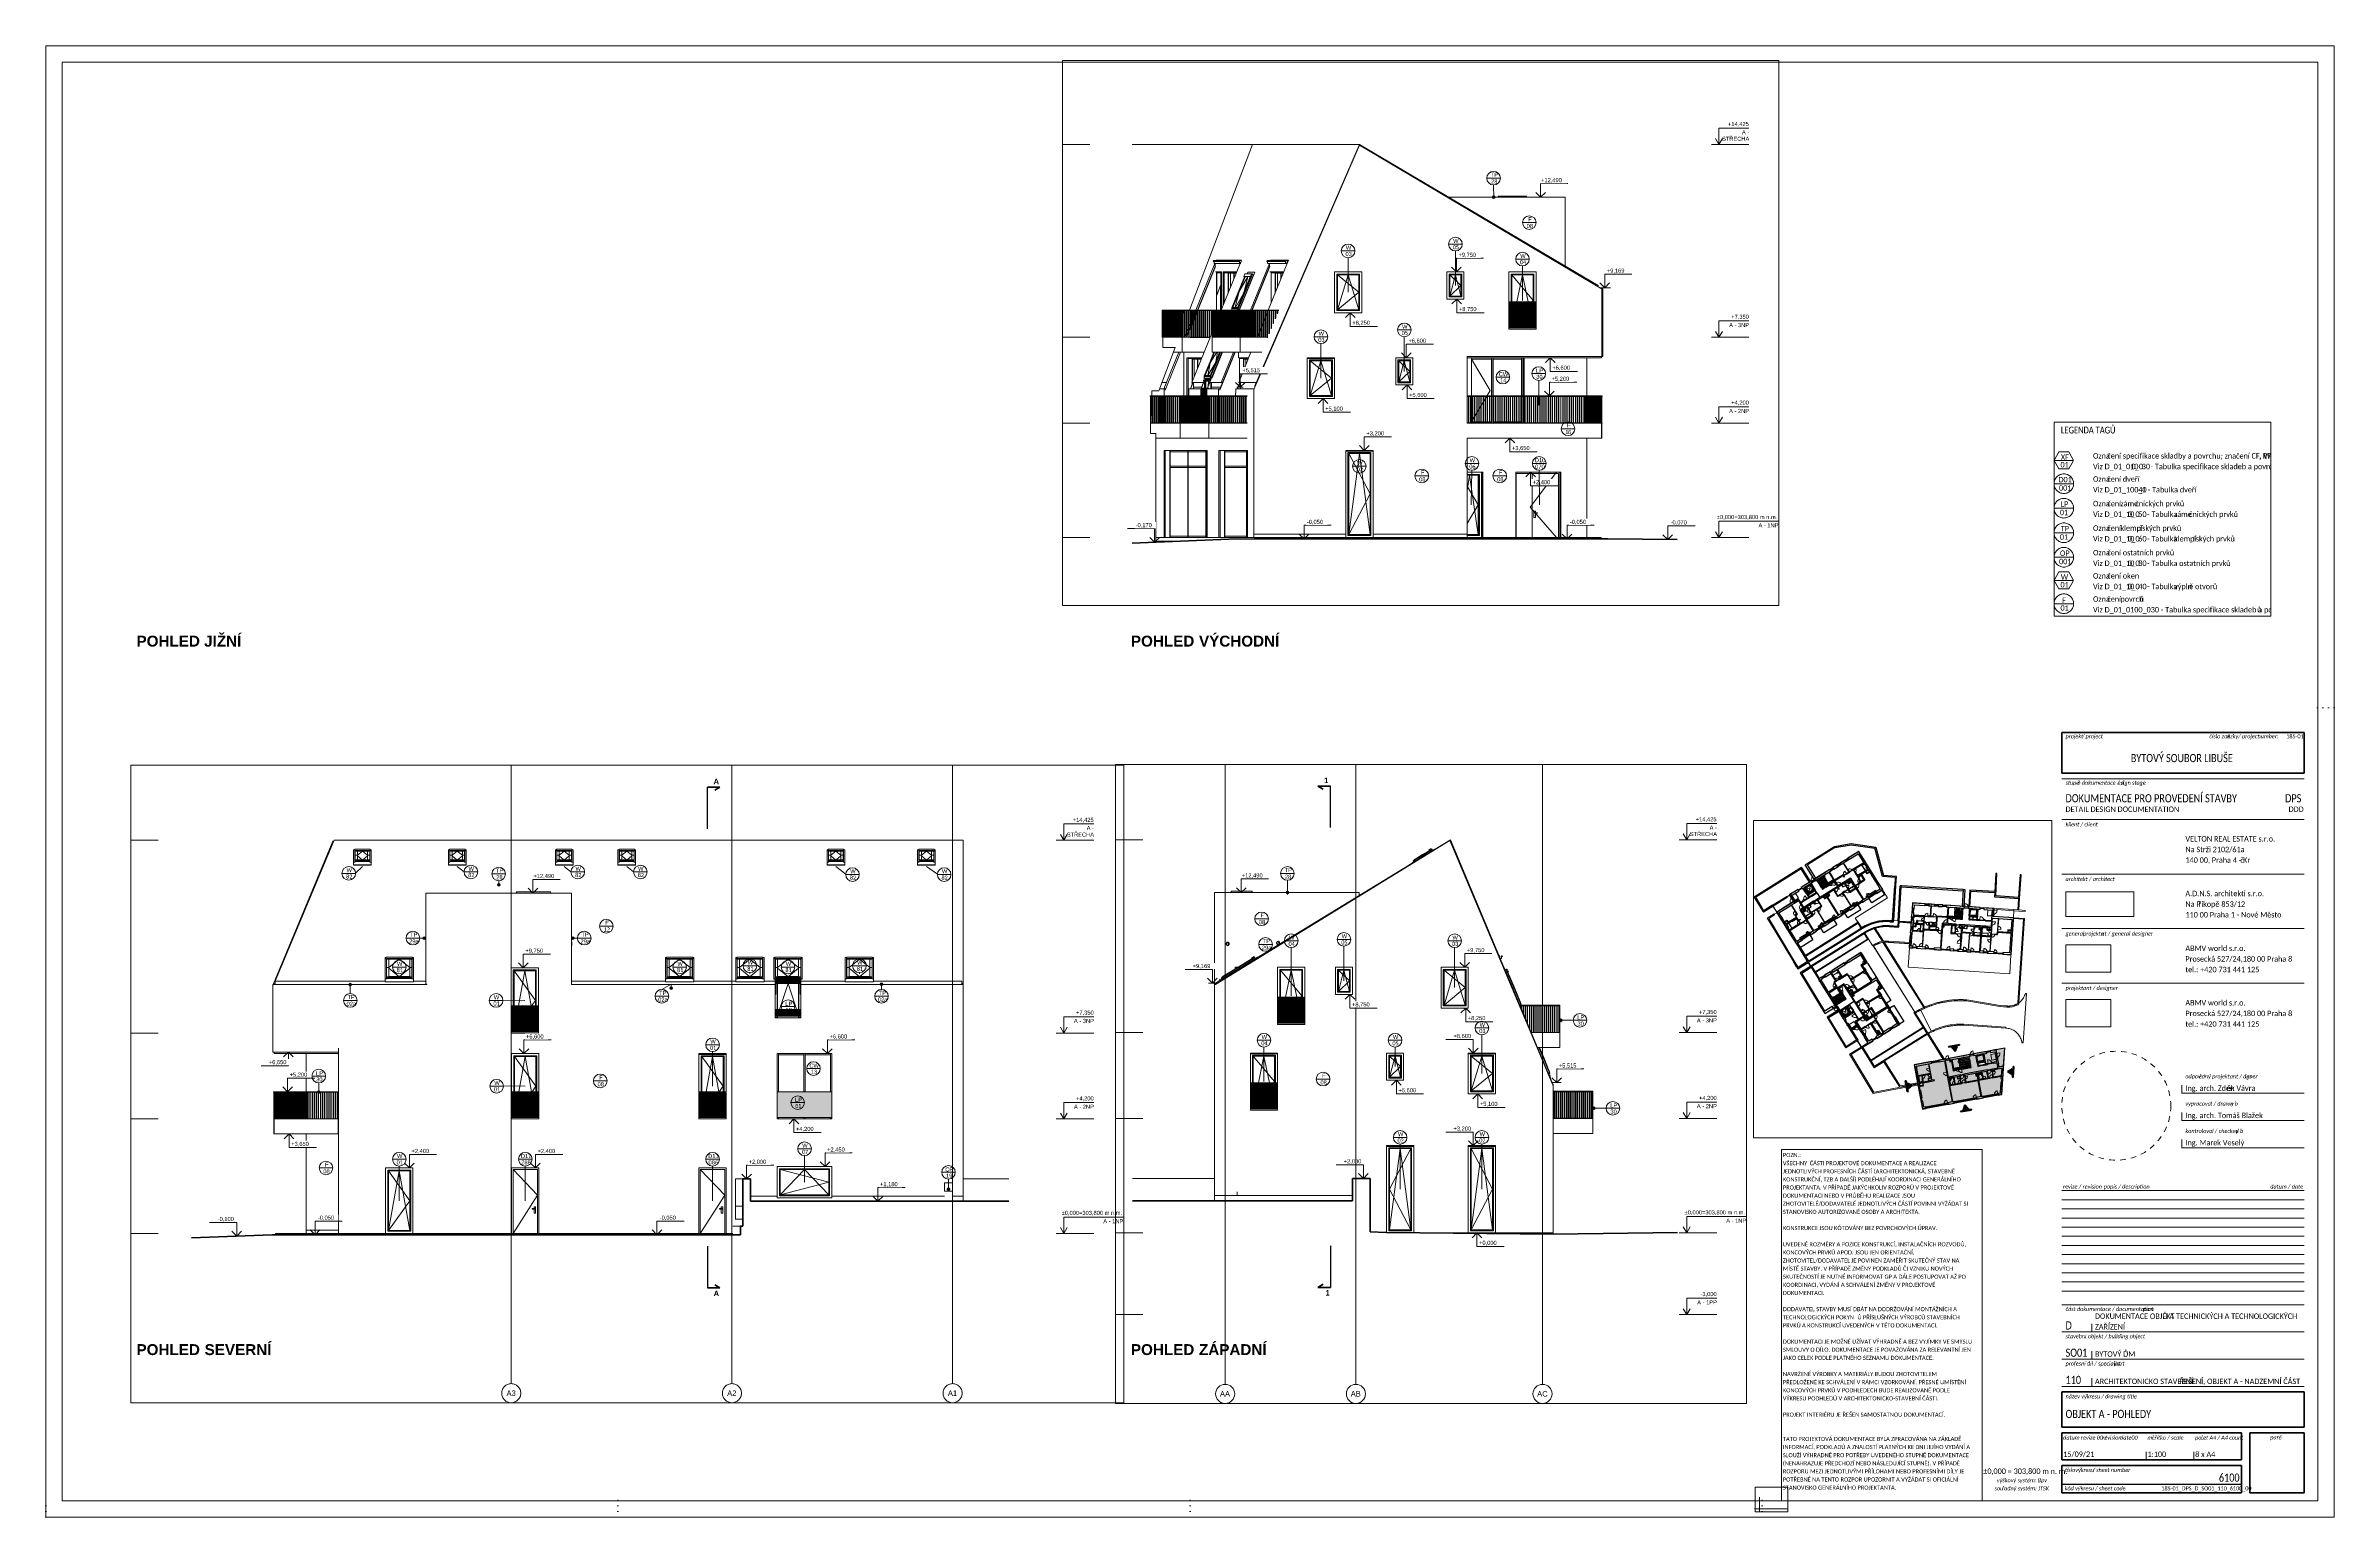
# Paper-space layout 'Layout1' of a CAD drawing. Header units: millimetres. Extents: x -628 to 212, y -2 to 538.
# The model-space entities are those that its viewports show. They can reach past a viewport. Long polylines and large blocks are cut down to what shows.
import ezdxf

# ---------------------------------------------------------------- set-up
doc = ezdxf.new("R2010")
doc.units = ezdxf.units.MM
for name, pattern in [('HA_Dash_2mm-S1mm', [2, 1, -1]), ('HA_Dash_3mm-S1mm', [3, 2, -1]), ('HA_Dash_4mm-S2mm', [4, 2, -2]), ('HA_DashDot_10mm-S3mm', [10, 4, -3, 0, -3]), ('HA_DashDot_2_2mm-S0_6mm', [2.2, 1, -0.6, 0, -0.6]), ('HA_DashDot_4mm-S1mm', [4, 2, -1, 0, -1]), ('HA_DashDot_6mm-S2mm', [6, 2, -2, 0, -2]), ('HA_Dot-S2mm', [2, 0, -2]), ('HA_Dot-S4mm', [4, 0, -4])]:
    doc.linetypes.add(name, pattern=pattern)
for name, color, linetype, lineweight in [('A-AREA-____-OTLN', 9, 'Continuous', 25), ('A-CLNG-____-OTLN', 9, 'Continuous', 9), ('A-DETL-____-CNTR', 9, 'HA_DashDot_6mm-S2mm', 9), ('A-DETL-____-HDLN', 9, 'HA_Dash_3mm-S1mm', 25), ('A-DETL-____-OTLN', 9, 'Continuous', 25), ('A-DETL-____-THIN', 9, 'Continuous', 9), ('A-DETL-____-WIDE', 9, 'Continuous', 40), ('A-DETL-GENF-OTLN', 9, 'Continuous', 9), ('A-DOOR-____-IDEN', 9, 'Continuous', 9), ('A-DOOR-____-MCUT', 9, 'HA_DashDot_2_2mm-S0_6mm', 9), ('A-DOOR-____-OTLN', 9, 'Continuous', 9), ('A-DOOR-FRAM-MCUT', 9, 'Continuous', 9), ('A-DOOR-FRAM-OTLN', 9, 'Continuous', 9), ('A-FLOR-____-OTLN', 9, 'Continuous', 9), ('A-FLOR-____-OVHD', 9, 'HA_DashDot_4mm-S1mm', 25), ('A-FLOR-HRAL-IDEN', 9, 'Continuous', 9), ('A-FLOR-HRAL-MBND', 9, 'HA_DashDot_4mm-S1mm', 9), ('A-FLOR-HRAL-OTLN', 9, 'Continuous', 9), ('A-FLOR-LEVL-OTLN', 9, 'Continuous', 9), ('A-GENM-____-HDLN', 9, 'HA_Dash_3mm-S1mm', 9), ('A-GENM-____-IDEN', 9, 'Continuous', 9), ('A-GENM-____-MCUT', 9, 'HA_Dash_3mm-S1mm', 25), ('A-GENM-____-OTLN', 9, 'Continuous', 9), ('A-GLAZ-____-IDEN', 9, 'Continuous', 9), ('A-GLAZ-____-MCUT', 9, 'Continuous', 5), ('A-GLAZ-____-OTLN', 9, 'Continuous', 5), ('A-GLAZ-CURT-MCUT', 9, 'Continuous', 5), ('A-GLAZ-CURT-OTLN', 9, 'Continuous', 5), ('A-GLAZ-CWMG-MCUT', 9, 'Continuous', 5), ('A-GLAZ-CWMG-OTLN', 9, 'Continuous', 5), ('A-ROOF-____-OTLN', 9, 'Continuous', 9), ('A-WALL-____-IDEN', 9, 'Continuous', 9), ('A-WALL-____-MCUT', 9, 'Continuous', 25), ('A-WALL-____-OTLN', 9, 'Continuous', 9), ('G-____-____-DIMS', 9, 'Continuous', 5), ('G-____-____-SCHD', 9, 'Continuous', 9), ('G-____-____-TEXT', 9, 'Continuous', 5), ('G-____-TTLB-MEDM', 9, 'Continuous', 25), ('G-____-TTLB-OTLN', 9, 'Continuous', 9), ('G-____-TTLB-WIDE', 9, 'Continuous', 40), ('I-WALL-____-MCUT', 9, 'Continuous', 25), ('I-WALL-____-OTLN', 9, 'Continuous', 9), ('M-HVAC-DUCT-OTLN', 9, 'Continuous', 9), ('S-BEAM-____-OTLN', 9, 'Continuous', 9), ('S-GRID-____-IDEN', 9, 'Continuous', 9), ('S-GRID-____-OTLN', 9, 'Continuous', 5), ('S-STRS-____-MBND', 9, 'HA_DashDot_4mm-S1mm', 9), ('S-STRS-____-OTLN', 9, 'Continuous', 9)]:
    doc.layers.add(name, color=color, linetype=linetype, lineweight=lineweight)
doc.layers.add('G-____-____-NPLT', color=9, linetype='Continuous', plot=False)
doc.styles.add('Arial', font='arial.ttf', dxfattribs={"height": 150})
doc.styles.add('Arial_1', font='arial.ttf', dxfattribs={"height": 200})
doc.styles.add('Arial_2', font='arial.ttf', dxfattribs={"width": 0.8, "height": 150})
doc.styles.add('Arial_B', font='arialbd.ttf', dxfattribs={"height": 200})
doc.styles.add('Arial_B_1', font='arialbd.ttf', dxfattribs={"height": 4})
doc.styles.add('Calibri', font='calibri.ttf', dxfattribs={"width": 0.8, "height": 150})
doc.styles.add('Calibri_1', font='calibri.ttf', dxfattribs={"width": 0.8, "height": 100})
doc.styles.add('Calibri_2', font='calibri.ttf', dxfattribs={"width": 0.8, "height": 125})
doc.styles.add('Calibri_3', font='calibri.ttf', dxfattribs={"height": 75})
doc.styles.add('Calibri_4', font='calibri.ttf', dxfattribs={"width": 0.8, "height": 2})
doc.styles.add('Calibri_5', font='calibri.ttf', dxfattribs={"width": 0.8, "height": 1.5})
doc.styles.add('Calibri_6', font='calibri.ttf', dxfattribs={"width": 0.8, "height": 3})
doc.styles.add('Calibri_I', font='calibrii.ttf', dxfattribs={"width": 0.8, "height": 1.5})
picture_1 = doc.add_image_def('image1.jpg', size_in_pixel=(953, 344))
picture_2 = doc.add_image_def('image2.jpg', size_in_pixel=(1647, 997))

# ---------------------------------------------------------------- blocks, each defined once
blk = doc.blocks.new('ABMV_TiB_Sheet_Full_Default1 - 540_840-2388067-OBJEKT A - POHLEDY')
at = {"layer": 'G-____-TTLB-MEDM'}
blk.add_line((178.5, 10), (112.5, 10), dxfattribs=at)
at = {"layer": 'G-____-TTLB-OTLN'}
for p, q in [((-627.5, 538), (-627.5, -2)), ((212.5, 538), (-627.5, 538)), ((212.5, -2), (212.5, 538)), ((-621.5, 532), (-621.5, 4)), ((206.5, 532), (-621.5, 532)), ((206.5, 4), (206.5, 532)), ((201.5, 269), (112.5, 269)), ((201.5, 254), (112.5, 254)), ((201.5, 234), (112.5, 234)), ((201.5, 214), (112.5, 214)), ((201.5, 194), (112.5, 194)), ((156.5, 153.57), (156.5, 156.57)), ((201.5, 153.57), (156.5, 153.57)), ((156.5, 143.57), (156.5, 146.57)), ((201.5, 143.57), (156.5, 143.57)), ((156.5, 133.57), (156.5, 136.57)), ((201.5, 133.57), (156.5, 133.57)), ((112.5, 117.85), (201.5, 117.85)), ((112.5, 114.5), (201.5, 114.5)), ((112.5, 111.15), (201.5, 111.15)), ((112.5, 107.8), (201.5, 107.8)), ((112.5, 104.45), (201.5, 104.45)), ((112.5, 101.1), (201.5, 101.1)), ((112.5, 97.75), (201.5, 97.75)), ((112.5, 94.4), (201.5, 94.4)), ((112.5, 91.05), (201.5, 91.05)), ((112.5, 87.7), (201.5, 87.7)), ((112.5, 84.35), (201.5, 84.35)), ((112.5, 81), (201.5, 81)), ((201.5, 76), (112.5, 76)), ((123.5, 66), (123.5, 69)), ((201.5, 66), (112.5, 66)), ((123.5, 56), (123.5, 59)), ((201.5, 56), (112.5, 56)), ((201.5, 46), (112.5, 46)), ((123.5, 46), (123.5, 49)), ((143.5, 19), (143.5, 22)), ((161, 19), (161, 22)), ((-621.5, 4), (206.5, 4)), ((-627.5, -2), (212.5, -2))]:
    blk.add_line(p, q, dxfattribs=at)
at = {"layer": 'G-____-TTLB-OTLN', "linetype": 'HA_Dot-S2mm'}
for p, q in [((212.5, 295), (204.5, 295)), ((-627.5, -2), (-627.5, 6)), ((-417.5, -2), (-417.5, 6)), ((-207.5, -2), (-207.5, 6)), ((2.5, -2), (2.5, 6)), ((212.5, -2), (212.5, 6)), ((212.5, -2), (204.5, -2))]:
    blk.add_line(p, q, dxfattribs=at)
at = {"layer": 'G-____-TTLB-OTLN', "linetype": 'HA_Dash_4mm-S2mm'}
blk.add_circle((132.5, 149), 20, dxfattribs=at)
at = {"layer": 'G-____-TTLB-WIDE'}
for p, q in [((112.5, 286), (112.5, 271)), ((201.5, 286), (112.5, 286)), ((201.5, 286), (201.5, 271)), ((201.5, 271), (112.5, 271)), ((112.5, 44), (112.5, 31)), ((201.5, 44), (112.5, 44)), ((201.5, 44), (201.5, 31)), ((201.5, 31), (112.5, 31)), ((112.5, 19), (112.5, 29)), ((178.5, 29), (112.5, 29)), ((178.5, 29), (178.5, 19)), ((181.5, 29), (181.5, 7)), ((201.5, 29), (181.5, 29)), ((201.5, 7), (201.5, 29)), ((178.5, 19), (112.5, 19)), ((112.5, 17), (178.5, 17)), ((112.5, 7), (112.5, 17)), ((178.5, 17), (178.5, 7)), ((178.5, 7), (112.5, 7)), ((201.5, 7), (181.5, 7))]:
    blk.add_line(p, q, dxfattribs=at)
at = {"layer": 'G-____-TTLB-OTLN', "attachment_point": 1}
for s, insert, char_height, width, style in [('projekt', (113.88, 285.35), 1.5, 6.8624, 'Calibri_I'), ('\\fCalibri|b0|i1|c254|p34|;\\W.8; ', (119.55, 285.35), 1.5, 0.5131, 'Calibri_I'), ('\\fCalibri|b0|i1|c254|p34|;\\W.8;/', (119.97, 285.35), 1.5, 0.8979, 'Calibri_I'), (' project', (120.71, 285.35), 1.5, 7.2473, 'Calibri_I'), ('číslo zak', (166.68, 285.35), 1.5, 7.8886, 'Calibri_I'), ('ázky', (173.19, 285.35), 1.5, 4.3612, 'Calibri_I'), (' / project ', (176.78, 285.35), 1.5, 9.1713, 'Calibri_I'), ('number:', (184.35, 285.35), 1.5, 8.1451, 'Calibri_I'), ('stupe', (113.88, 268.29), 1.5, 5.2591, 'Calibri_I'), ('ň dokumentace / d', (118.22, 268.29), 1.5, 17.9578, 'Calibri_I'), ('esign stage', (133.04, 268.29), 1.5, 10.7747, 'Calibri_I'), ('klient / client', (113.88, 253.01), 1.5, 12.3139, 'Calibri_I'), ('architekt / architect', (113.88, 232.95), 1.5, 18.8557, 'Calibri_I'), ('general ', (113.88, 212.95), 1.5, 7.8245, 'Calibri_I'), ('projekta', (120.34, 212.95), 1.5, 8.081, 'Calibri_I'), ('nt / general designer', (127.01, 212.95), 1.5, 19.946, 'Calibri_I'), ('ABMV world s.r.o.', (157.88, 207.8), 2, 22.6397, 'Calibri_4'), ('Prosecká 527/24,180 00 Praha 8', (157.88, 203.9), 2, 40.2126, 'Calibri_4'), ('tel.: +420 731 441 125', (157.88, 200), 2, 27.7063, 'Calibri_4'), ('projektant / designer', (113.88, 192.95), 1.5, 20.2025, 'Calibri_I'), ('ABMV world s.r.o.', (157.88, 187.8), 2, 22.6397, 'Calibri_4'), ('tel.: +420 731 441 125', (157.88, 180), 2, 27.7063, 'Calibri_4'), ('Prosecká 527/24,180 00 Praha 8', (157.88, 183.9), 2, 40.2126, 'Calibri_4'), ('odpov', (157.88, 160.52), 1.5, 5.9646, 'Calibri_I'), ('ědný projektant / des', (162.81, 160.52), 1.5, 20.4591, 'Calibri_I'), ('igner', (179.69, 160.52), 1.5, 4.9384, 'Calibri_I'), ('vypracoval / drawn b', (157.88, 150.52), 1.5, 20.2667, 'Calibri_I'), ('\\fCalibri|b0|i1|c254|p34|;\\W.8;y', (174.61, 150.52), 1.5, 1.0903, 'Calibri_I'), ('kontroloval / checked b', (157.88, 140.52), 1.5, 22.319, 'Calibri_I'), ('\\fCalibri|b0|i1|c254|p34|;\\W.8;y', (176.3, 140.52), 1.5, 1.0903, 'Calibri_I'), ('část dokumentace / documentation', (113.88, 75.16), 1.5, 33.9274, 'Calibri_I'), (' part', (141.88, 75.16), 1.5, 4.5536, 'Calibri_I'), ('stavební objekt / building object', (113.88, 65.16), 1.5, 30.5924, 'Calibri_I'), ('profesní díl / specialist', (113.88, 55.16), 1.5, 21.1004, 'Calibri_I'), ('\\fCalibri|b0|i1|c254|p34|;\\W.8; ', (131.29, 55.16), 1.5, 0.5131, 'Calibri_I'), ('part', (131.72, 55.16), 1.5, 4.0405, 'Calibri_I'), ('název výkresu / drawing title', (113.88, 43.07), 1.5, 27.5781, 'Calibri_I'), ('datum revize 00 / ', (113.02, 27.96), 1.5, 17.3806, 'Calibri_I'), ('revision', (127.37, 27.96), 1.5, 7.4397, 'Calibri_I'), ('\\fCalibri|b0|i1|c254|p34|;\\W.8; ', (133.5, 27.96), 1.5, 0.5131, 'Calibri_I'), ('date', (133.93, 27.96), 1.5, 4.3612, 'Calibri_I'), (' 00', (137.53, 27.96), 1.5, 2.9502, 'Calibri_I'), ('\\fCalibri|b0|i1|c254|p34|;\\W.8;m', (143.94, 27.96), 1.5, 1.8599, 'Calibri_I'), ('ěřítko / scale', (145.47, 27.96), 1.5, 12.2498, 'Calibri_I'), ('po', (161.44, 27.96), 1.5, 2.4371, 'Calibri_I'), ('čet A4 / A4 count', (163.45, 27.96), 1.5, 16.3544, 'Calibri_I'), ('paré', (189.02, 28.04), 1.5, 4.4253, 'Calibri_I'), ('sou', (87.84, 9.35), 1.5, 3.335, 'Calibri_I'), ('výškový systém: Bpv', (88.68, 12.33), 1.5, 19.497, 'Calibri_I'), ('řadný systém: JTSK', (90.59, 9.35), 1.5, 18.1502, 'Calibri_I'), ('\\fCalibri|b0|i1|c254|p34|;\\W.8;č', (113.56, 16.07), 1.5, 0.962, 'Calibri_I'), ('kód výkresu / sheet code', (113.56, 9.35), 1.5, 23.6017, 'Calibri_I'), ('íslo', (114.35, 16.07), 1.5, 3.1426, 'Calibri_I'), (' výkresu', (116.95, 16.07), 1.5, 7.8886, 'Calibri_I'), ('\\fCalibri|b0|i1|c254|p34|;\\W.8; ', (123.46, 16.07), 1.5, 0.5131, 'Calibri_I'), ('\\fCalibri|b0|i1|c254|p34|;\\W.8;/', (123.88, 16.07), 1.5, 0.8979, 'Calibri_I'), (' sheet number', (124.62, 16.07), 1.5, 13.7249, 'Calibri_I')]:
    blk.add_mtext(s, dxfattribs=dict(at, insert=insert, char_height=char_height, width=width, style=style))
at = {"layer": 'G-____-TTLB-OTLN'}
image = blk.add_image(picture_1, insert=(114, 218.49), size_in_units=(25, 9.02), dxfattribs=at)
image.dxf.flags = 7
image = blk.add_image(picture_2, insert=(114, 198), size_in_units=(16.52, 10), dxfattribs=at)
image.dxf.flags = 7
image = blk.add_image(picture_2, insert=(114, 178), size_in_units=(16.52, 10), dxfattribs=at)
image.dxf.flags = 7
blk = doc.blocks.new('185-01_OBJEKT A_Central_rvt-1-A_pohled jižní_DPS pohled')
at = {"layer": 'A-WALL-____-OTLN', "color": 7}
blk.add_line((-385, 0), (600, 0), dxfattribs=at)
blk = doc.blocks.new('HA_DR_Single_Swing_Solid_ButtFrame - In_FAS_900x2350_Unik-2108754-A_pohled severní_DPS pohled')
at = {"layer": 'A-DOOR-____-OTLN', "color": 250, "linetype": 'HA_Dash_2mm-S1mm', "lineweight": 5}
for p, q in [((-9260, 2350), (-8360, 1400)), ((-8360, 1400), (-9260, 0))]:
    blk.add_line(p, q, dxfattribs=at)
at = {"layer": 'A-DOOR-____-OTLN', "color": 7}
for p, q in [((-9260, 2350), (-9260, 0)), ((-8360, 2350), (-9260, 2350)), ((-8360, 0), (-8360, 2350)), ((-8430, 970), (-8490, 970)), ((-8490, 970), (-8490, 907.2)), ((-8430, 740), (-8430, 970)), ((-8460, 907.5), (-8555, 907.5)), ((-8555, 900), (-8555, 907.5)), ((-8555, 892.5), (-8555, 900)), ((-8555, 892.5), (-8460, 892.5)), ((-8490, 892.8), (-8490, 740)), ((-8490, 740), (-8430, 740))]:
    blk.add_line(p, q, dxfattribs=at)
for points, knots in [([(-8460, 907.5), (-8459.8, 907.5), (-8459.5, 907.5), (-8459, 907.4), (-8458.5, 907.4), (-8458.1, 907.2), (-8457.6, 907.1), (-8457.1, 906.9), (-8456.7, 906.7), (-8456.2, 906.5), (-8455.8, 906.2), (-8455.3, 905.9), (-8454.8, 905.4), (-8454.4, 904.9), (-8453.9, 904.4), (-8453.5, 903.8), (-8453.1, 902.9), (-8452.6, 901.6), (-8452.5, 900.7), (-8452.5, 900)], [0.5, 0.5, 0.5, 0.5, 0.5208333, 0.5416667, 0.5625, 0.5833333, 0.6041667, 0.625, 0.6458333, 0.6666667, 0.6875, 0.7083333, 0.75, 0.7708333, 0.7916667, 0.8333333, 0.875, 0.9166667, 1, 1, 1, 1]), ([(-8452.5, 900), (-8452.5, 899.3), (-8452.6, 898.4), (-8453.1, 897.1), (-8453.5, 896.2), (-8453.9, 895.6), (-8454.4, 895.1), (-8454.8, 894.6), (-8455.4, 894), (-8456.1, 893.6), (-8456.7, 893.3), (-8457.1, 893.1), (-8457.6, 892.9), (-8458.1, 892.8), (-8458.5, 892.6), (-8459, 892.6), (-8459.5, 892.5), (-8459.8, 892.5), (-8460, 892.5)], [0, 0, 0, 0, 0.0833333, 0.125, 0.1666667, 0.2083333, 0.2291667, 0.25, 0.2916667, 0.3333333, 0.3541667, 0.375, 0.3958333, 0.4166667, 0.4375, 0.4583333, 0.4791667, 0.5, 0.5, 0.5, 0.5])]:
    blk.add_open_spline(points, degree=3, knots=knots, dxfattribs=at)
at = {"layer": 'A-DOOR-FRAM-OTLN', "color": 7}
for p, q in [((-9260, 0), (-9260, 2350)), ((-9260, 2350), (-8360, 2350)), ((-8360, 2350), (-8360, 0))]:
    blk.add_line(p, q, dxfattribs=at)
blk = doc.blocks.new('HA_WD_SinglePanel - 2000x1150-2168136-A_pohled severní_DPS pohled')
at = {"layer": 'A-GLAZ-____-OTLN', "color": 250}
for p, q in [((-6355, 1380), (-6355, 2370)), ((-6355, 2370), (-4515, 2370)), ((-4515, 2370), (-4515, 1380)), ((-6325, 2340), (-6325, 1410)), ((-6325, 2340), (-4545, 2340)), ((-6325, 1410), (-5435, 2340)), ((-6325, 2340), (-4545, 1875)), ((-5435, 2340), (-4545, 1410)), ((-4545, 1410), (-4545, 2340)), ((-4545, 1875), (-6325, 1410)), ((-6325, 1410), (-4545, 1410)), ((-4515, 1380), (-6355, 1380))]:
    blk.add_line(p, q, dxfattribs=at)
blk = doc.blocks.new('HA_WD_SinglePanel - 1000x2400-2168134-A_pohled severní_DPS pohled')
at = {"layer": 'A-GLAZ-____-OTLN', "color": 250}
for p, q in [((-20730, 80), (-20730, 2320)), ((-20730, 2320), (-19890, 2320)), ((-19890, 2320), (-19890, 80)), ((-20700, 2290), (-20700, 110)), ((-20700, 2290), (-19920, 2290)), ((-20700, 110), (-20310, 2290)), ((-20700, 2290), (-19920, 1200)), ((-20310, 2290), (-19920, 110)), ((-19920, 110), (-19920, 2290)), ((-19920, 1200), (-20700, 110)), ((-20700, 110), (-19920, 110)), ((-19890, 80), (-20730, 80))]:
    blk.add_line(p, q, dxfattribs=at)
blk = doc.blocks.new('HA_WD_SinglePanel - 1000x2400-V28-A_pohled severní_DPS pohled')
at = {"layer": 'A-GLAZ-____-OTLN', "color": 250}
for p, q in [((-9230, 5200), (-9230, 6520)), ((-9230, 6520), (-8390, 6520)), ((-8390, 6520), (-8390, 5200)), ((-9200, 6490), (-9200, 5200)), ((-9200, 6490), (-8420, 6490)), ((-9200, 6490), (-8420, 5400)), ((-9040.8, 5200), (-8810, 6490)), ((-8810, 6490), (-8579.2, 5200)), ((-8420, 5200), (-8420, 6490)), ((-8420, 5400), (-8563.1, 5200))]:
    blk.add_line(p, q, dxfattribs=at)
blk = doc.blocks.new('Railing - 40 x12 mm-1473179-A_pohled severní_DPS pohled')
at = {"layer": 'A-FLOR-HRAL-OTLN'}
blk.add_hatch(color=256, dxfattribs=at).paths.add_polyline_path([(-22576.383257, 4205), (-22576.383257, 5180), (-22588.383257, 5180), (-22588.383257, 4205)])
at = {"layer": 'A-FLOR-HRAL-OTLN', "color": 7}
for p, q in [((-22576.383257, 5180), (-22588.383257, 5180)), ((-22588.383257, 5180), (-22588.383257, 4205)), ((-22576.383257, 4205), (-22576.383257, 5180)), ((-22588.383257, 4205), (-22576.383257, 4205))]:
    blk.add_line(p, q, dxfattribs=at)
blk = doc.blocks.new('Railing - 40 x12 mm-V29-A_pohled severní_DPS pohled')
at = {"layer": 'A-FLOR-HRAL-OTLN'}
h = blk.add_hatch(color=256, dxfattribs=at)
h.paths.add_polyline_path([(-24898.4, 4205), (-24898.4, 5180), (-24912.3, 5180), (-24912.3, 4205)])
h.paths.add_polyline_path([(-24886.4, 4205), (-24873.5, 4205), (-24873.5, 5180), (-24886.4, 5180), (-24886.4, 4544.2)])
blk.add_hatch(color=256, dxfattribs=at).paths.add_polyline_path([(-24870.5, 4205), (-24870.5, 5180), (-24873.5, 5180), (-24873.5, 4205)])
at = {"layer": 'A-FLOR-HRAL-OTLN', "color": 7}
for p, q in [((-24912.3, 4205), (-24912.3, 5180)), ((-24873.5, 5180), (-24873.5, 4205)), ((-24870.5, 4205), (-24870.5, 5180))]:
    blk.add_line(p, q, dxfattribs=at)
blk = doc.blocks.new('Railing - 40 x12 mm-V30-A_pohled severní_DPS pohled')
at = {"layer": 'A-FLOR-HRAL-OTLN'}
for points in [[(-24854.5, 4205), (-24854.5, 5180), (-24870.5, 5180), (-24870.5, 4205)], [(-24851.5, 4205), (-24851.5, 5180), (-24854.5, 5180), (-24854.5, 4205)]]:
    blk.add_hatch(color=256, dxfattribs=at).paths.add_polyline_path(points)
at = {"layer": 'A-FLOR-HRAL-OTLN', "color": 7}
for p, q in [((-24854.5, 5180), (-24854.5, 4205)), ((-24851.5, 4205), (-24851.5, 5180))]:
    blk.add_line(p, q, dxfattribs=at)
blk = doc.blocks.new('Railing - 40 x12 mm-V31-A_pohled severní_DPS pohled')
at = {"layer": 'A-FLOR-HRAL-OTLN'}
blk.add_hatch(color=256, dxfattribs=at).paths.add_polyline_path([(-24832.5, 4205), (-24821.4, 4205), (-24821.4, 5180), (-24832.5, 5180), (-24832.5, 4544.2)])
blk = doc.blocks.new('Railing - 40 x12 mm-V32-A_pohled severní_DPS pohled')
at = {"layer": 'A-FLOR-HRAL-OTLN'}
blk.add_hatch(color=256, dxfattribs=at).paths.add_polyline_path([(-24359.6, 4205), (-24359.6, 5180), (-24375.7, 5180), (-24375.7, 4205)])
at = {"layer": 'A-FLOR-HRAL-OTLN', "color": 7}
blk.add_line((-24359.6, 5180), (-24359.6, 4205), dxfattribs=at)
blk = doc.blocks.new('Railing - 40 x12 mm-V33-A_pohled severní_DPS pohled')
at = {"layer": 'A-FLOR-HRAL-OTLN'}
for points in [[(-24207.4, 4205), (-24207.4, 5180), (-24223.5, 5180), (-24223.5, 4205)], [(-24205.4, 4205), (-24205.4, 5180), (-24207.4, 5180), (-24207.4, 4205)]]:
    blk.add_hatch(color=256, dxfattribs=at).paths.add_polyline_path(points)
at = {"layer": 'A-FLOR-HRAL-OTLN', "color": 7}
blk.add_line((-24207.4, 5180), (-24207.4, 4205), dxfattribs=at)
blk = doc.blocks.new('Railing - 40 x12 mm-V34-A_pohled severní_DPS pohled')
at = {"layer": 'A-FLOR-HRAL-OTLN'}
for points in [[(-23743.4, 4205), (-23743.4, 5180), (-23747.7, 5180), (-23747.7, 4205)], [(-23728.6, 4205), (-23728.6, 5180), (-23731.4, 5180), (-23731.4, 4205)]]:
    blk.add_hatch(color=256, dxfattribs=at).paths.add_polyline_path(points)
at = {"layer": 'A-FLOR-HRAL-OTLN', "color": 7}
blk.add_line((-23728.6, 4205), (-23728.6, 5180), dxfattribs=at)
blk = doc.blocks.new('Railing - Railing-1473541-A_pohled severní_DPS pohled')
at = {"layer": 'A-FLOR-HRAL-OTLN'}
blk.add_hatch(color=256, dxfattribs=at).paths.add_polyline_path([(-24923.5, 4200), (-22545, 4200), (-22545, 4205), (-24923.5, 4205)])
at = {"layer": 'A-FLOR-HRAL-OTLN', "color": 7}
for p, q in [((-24923.5, 4200), (-24923.5, 4205)), ((-24923.5, 4205), (-22545, 4205)), ((-24897.8, 4200), (-24923.5, 4200)), ((-22545, 4200), (-22551.7, 4200))]:
    blk.add_line(p, q, dxfattribs=at)
for name, p in [('Railing - 40 x12 mm-V29-A_pohled severní_DPS pohled', (0, 0)), ('Railing - 40 x12 mm-1473179-A_pohled severní_DPS pohled', (-2310, 0)), ('Railing - 40 x12 mm-V30-A_pohled severní_DPS pohled', (0, 0)), ('Railing - 40 x12 mm-V30-A_pohled severní_DPS pohled', (19, 0)), ('Railing - 40 x12 mm-V31-A_pohled severní_DPS pohled', (0, 0)), ('Railing - 40 x12 mm-1473179-A_pohled severní_DPS pohled', (-2233, 0)), ('Railing - 40 x12 mm-V30-A_pohled severní_DPS pohled', (57.1, 0)), ('Railing - 40 x12 mm-V30-A_pohled severní_DPS pohled', (76.1, 0)), ('Railing - 40 x12 mm-V30-A_pohled severní_DPS pohled', (95.2, 0)), ('Railing - 40 x12 mm-V31-A_pohled severní_DPS pohled', (76.1, 0)), ('Railing - 40 x12 mm-1473179-A_pohled severní_DPS pohled', (-2156, 0)), ('Railing - 40 x12 mm-V30-A_pohled severní_DPS pohled', (133.2, 0)), ('Railing - 40 x12 mm-V30-A_pohled severní_DPS pohled', (152.3, 0)), ('Railing - 40 x12 mm-V30-A_pohled severní_DPS pohled', (171.3, 0)), ('Railing - 40 x12 mm-V31-A_pohled severní_DPS pohled', (152.3, 0)), ('Railing - 40 x12 mm-1473179-A_pohled severní_DPS pohled', (-2079, 0)), ('Railing - 40 x12 mm-V30-A_pohled severní_DPS pohled', (209.4, 0)), ('Railing - 40 x12 mm-V30-A_pohled severní_DPS pohled', (228.4, 0)), ('Railing - 40 x12 mm-V30-A_pohled severní_DPS pohled', (247.4, 0)), ('Railing - 40 x12 mm-V31-A_pohled severní_DPS pohled', (228.4, 0)), ('Railing - 40 x12 mm-1473179-A_pohled severní_DPS pohled', (-2002, 0)), ('Railing - 40 x12 mm-V30-A_pohled severní_DPS pohled', (285.5, 0)), ('Railing - 40 x12 mm-V30-A_pohled severní_DPS pohled', (304.5, 0)), ('Railing - 40 x12 mm-V30-A_pohled severní_DPS pohled', (323.5, 0)), ('Railing - 40 x12 mm-V31-A_pohled severní_DPS pohled', (304.5, 0)), ('Railing - 40 x12 mm-1473179-A_pohled severní_DPS pohled', (-1925, 0)), ('Railing - 40 x12 mm-V30-A_pohled severní_DPS pohled', (361.6, 0)), ('Railing - 40 x12 mm-V30-A_pohled severní_DPS pohled', (380.6, 0)), ('Railing - 40 x12 mm-V30-A_pohled severní_DPS pohled', (399.7, 0)), ('Railing - 40 x12 mm-V31-A_pohled severní_DPS pohled', (380.6, 0)), ('Railing - 40 x12 mm-1473179-A_pohled severní_DPS pohled', (-1848, 0)), ('Railing - 40 x12 mm-V30-A_pohled severní_DPS pohled', (437.7, 0)), ('Railing - 40 x12 mm-V30-A_pohled severní_DPS pohled', (456.8, 0)), ('Railing - 40 x12 mm-V30-A_pohled severní_DPS pohled', (475.8, 0)), ('Railing - 40 x12 mm-V32-A_pohled severní_DPS pohled', (0, 0)), ('Railing - 40 x12 mm-1473179-A_pohled severní_DPS pohled', (-1771, 0)), ('Railing - 40 x12 mm-V30-A_pohled severní_DPS pohled', (513.9, 0)), ('Railing - 40 x12 mm-V30-A_pohled severní_DPS pohled', (532.9, 0)), ('Railing - 40 x12 mm-V30-A_pohled severní_DPS pohled', (551.9, 0)), ('Railing - 40 x12 mm-V32-A_pohled severní_DPS pohled', (76.1, 0)), ('Railing - 40 x12 mm-1473179-A_pohled severní_DPS pohled', (-1694, 0)), ('Railing - 40 x12 mm-V30-A_pohled severní_DPS pohled', (590, 0)), ('Railing - 40 x12 mm-V30-A_pohled severní_DPS pohled', (609, 0)), ('Railing - 40 x12 mm-V30-A_pohled severní_DPS pohled', (628.1, 0)), ('Railing - 40 x12 mm-V33-A_pohled severní_DPS pohled', (0, 0)), ('Railing - 40 x12 mm-1473179-A_pohled severní_DPS pohled', (-1617, 0)), ('Railing - 40 x12 mm-V30-A_pohled severní_DPS pohled', (666.1, 0)), ('Railing - 40 x12 mm-V30-A_pohled severní_DPS pohled', (685.1, 0)), ('Railing - 40 x12 mm-V30-A_pohled severní_DPS pohled', (704.2, 0)), ('Railing - 40 x12 mm-V33-A_pohled severní_DPS pohled', (76.1, 0)), ('Railing - 40 x12 mm-1473179-A_pohled severní_DPS pohled', (-1540, 0)), ('Railing - 40 x12 mm-V30-A_pohled severní_DPS pohled', (742.2, 0)), ('Railing - 40 x12 mm-V30-A_pohled severní_DPS pohled', (761.3, 0)), ('Railing - 40 x12 mm-V30-A_pohled severní_DPS pohled', (780.3, 0)), ('Railing - 40 x12 mm-V30-A_pohled severní_DPS pohled', (799.3, 0)), ('Railing - 40 x12 mm-V30-A_pohled severní_DPS pohled', (818.4, 0)), ('Railing - 40 x12 mm-1473179-A_pohled severní_DPS pohled', (-1463, 0)), ('Railing - 40 x12 mm-V30-A_pohled severní_DPS pohled', (837.4, 0)), ('Railing - 40 x12 mm-V30-A_pohled severní_DPS pohled', (856.4, 0)), ('Railing - 40 x12 mm-V30-A_pohled severní_DPS pohled', (875.5, 0)), ('Railing - 40 x12 mm-V30-A_pohled severní_DPS pohled', (894.5, 0)), ('Railing - 40 x12 mm-1473179-A_pohled severní_DPS pohled', (-1386, 0)), ('Railing - 40 x12 mm-V30-A_pohled severní_DPS pohled', (913.5, 0)), ('Railing - 40 x12 mm-V30-A_pohled severní_DPS pohled', (932.6, 0)), ('Railing - 40 x12 mm-V30-A_pohled severní_DPS pohled', (951.6, 0)), ('Railing - 40 x12 mm-V30-A_pohled severní_DPS pohled', (970.6, 0)), ('Railing - 40 x12 mm-1473179-A_pohled severní_DPS pohled', (-1309, 0)), ('Railing - 40 x12 mm-V30-A_pohled severní_DPS pohled', (989.7, 0)), ('Railing - 40 x12 mm-V30-A_pohled severní_DPS pohled', (1008.7, 0)), ('Railing - 40 x12 mm-V30-A_pohled severní_DPS pohled', (1027.7, 0)), ('Railing - 40 x12 mm-V30-A_pohled severní_DPS pohled', (1046.8, 0)), ('Railing - 40 x12 mm-1473179-A_pohled severní_DPS pohled', (-1232, 0)), ('Railing - 40 x12 mm-V30-A_pohled severní_DPS pohled', (1065.8, 0)), ('Railing - 40 x12 mm-V30-A_pohled severní_DPS pohled', (1084.8, 0)), ('Railing - 40 x12 mm-V30-A_pohled severní_DPS pohled', (1103.8, 0)), ('Railing - 40 x12 mm-V34-A_pohled severní_DPS pohled', (0, 0)), ('Railing - 40 x12 mm-1473179-A_pohled severní_DPS pohled', (-1155, 0)), ('Railing - 40 x12 mm-V30-A_pohled severní_DPS pohled', (1141.9, 0)), ('Railing - 40 x12 mm-V30-A_pohled severní_DPS pohled', (1160.9, 0)), ('Railing - 40 x12 mm-V30-A_pohled severní_DPS pohled', (1180, 0)), ('Railing - 40 x12 mm-1473179-A_pohled severní_DPS pohled', (-1078, 0)), ('Railing - 40 x12 mm-1473179-A_pohled severní_DPS pohled', (-1001, 0)), ('Railing - 40 x12 mm-1473179-A_pohled severní_DPS pohled', (-924, 0)), ('Railing - 40 x12 mm-1473179-A_pohled severní_DPS pohled', (-847, 0)), ('Railing - 40 x12 mm-1473179-A_pohled severní_DPS pohled', (-770, 0)), ('Railing - 40 x12 mm-1473179-A_pohled severní_DPS pohled', (-693, 0)), ('Railing - 40 x12 mm-1473179-A_pohled severní_DPS pohled', (-616, 0)), ('Railing - 40 x12 mm-1473179-A_pohled severní_DPS pohled', (-539, 0)), ('Railing - 40 x12 mm-1473179-A_pohled severní_DPS pohled', (-462, 0)), ('Railing - 40 x12 mm-1473179-A_pohled severní_DPS pohled', (-385, 0)), ('Railing - 40 x12 mm-1473179-A_pohled severní_DPS pohled', (-308, 0)), ('Railing - 40 x12 mm-1473179-A_pohled severní_DPS pohled', (-231, 0)), ('Railing - 40 x12 mm-1473179-A_pohled severní_DPS pohled', (-154, 0)), ('Railing - 40 x12 mm-1473179-A_pohled severní_DPS pohled', (-77, 0)), ('Railing - 40 x12 mm-1473179-A_pohled severní_DPS pohled', (0, 0))]:
    blk.add_blockref(name, p)
blk = doc.blocks.new('Top Rail Type - Top Rail_Internal_-1473574-A_pohled severní_DPS pohled')
at = {"layer": 'A-FLOR-HRAL-OTLN'}
blk.add_hatch(color=256, dxfattribs=at).paths.add_polyline_path([(-22545, 5180), (-22545, 5200), (-24923.5, 5200), (-24923.5, 5180), (-22780.8, 5180)])
at = {"layer": 'A-FLOR-HRAL-OTLN', "color": 7}
for p, q in [((-24923.5, 5180), (-24923.5, 5200)), ((-22545, 5200), (-24923.5, 5200)), ((-22545, 5180), (-24923.5, 5180))]:
    blk.add_line(p, q, dxfattribs=at)
blk = doc.blocks.new('Railing - Railing-1645061-A_pohled severní_DPS pohled')
at = {"layer": 'A-FLOR-HRAL-OTLN'}
blk.add_hatch(color=256, dxfattribs=at).paths.add_polyline_path([(-6372.9, 4250), (-4435, 4250), (-4435, 5200), (-6435, 5200), (-6435, 4250)])
at = {"layer": 'A-FLOR-HRAL-OTLN', "color": 7}
for p, q in [((-6435, 5200), (-4435, 5200)), ((-6435, 4250), (-4435, 4250))]:
    blk.add_line(p, q, dxfattribs=at)
blk = doc.blocks.new('Railing - Railing-1645221-A_pohled severní_DPS pohled')
at = {"layer": 'A-FLOR-HRAL-OTLN'}
blk.add_hatch(color=256, dxfattribs=at).paths.add_polyline_path([(-8482.5, 4250), (-8310, 4250), (-8310, 5200), (-9310, 5200), (-9310, 4250), (-8716.9, 4250)])
at = {"layer": 'A-FLOR-HRAL-OTLN', "color": 7}
for p, q in [((-9310, 5200), (-8310, 5200)), ((-9310, 4250), (-8310, 4250))]:
    blk.add_line(p, q, dxfattribs=at)
blk = doc.blocks.new('Railing - Railing-1645365-A_pohled severní_DPS pohled')
at = {"layer": 'A-FLOR-HRAL-OTLN'}
blk.add_hatch(color=256, dxfattribs=at).paths.add_polyline_path([(-16185, 4250), (-15185, 4250), (-15185, 5200), (-16185, 5200), (-16185, 4544.2)])
at = {"layer": 'A-FLOR-HRAL-OTLN', "color": 7}
for p, q in [((-16185, 5200), (-15185, 5200)), ((-16185, 4250), (-15185, 4250))]:
    blk.add_line(p, q, dxfattribs=at)
blk = doc.blocks.new('Railing - Railing-1646378-A_pohled severní_DPS pohled')
at = {"layer": 'A-FLOR-HRAL-OTLN'}
blk.add_hatch(color=256, dxfattribs=at).paths.add_polyline_path([(-15205, 7400), (-15205, 8350), (-16185, 8350), (-16185, 7400), (-15280, 7400)])
at = {"layer": 'A-FLOR-HRAL-OTLN', "color": 7}
for p, q in [((-16185, 7400), (-16185, 8350)), ((-16185, 8350), (-15205, 8350)), ((-16185, 7400), (-15205, 7400))]:
    blk.add_line(p, q, dxfattribs=at)
blk = doc.blocks.new('Roof-Windows_VELUX_GLL_1061 - CK02-1859753-A_pohled severní_DPS pohled')
at = {"layer": 'A-GLAZ-____-OTLN', "color": 250}
for p, q in [((-4000.9, 14100.2), (-4567.1, 14100.2)), ((-4567.1, 14100.2), (-4567.1, 14047.8)), ((-4000.9, 14047.8), (-4000.9, 14100.2)), ((-4567.1, 14081.1), (-4609, 14081.1)), ((-4609, 14081.1), (-4609, 13624.2)), ((-3959, 14081.1), (-4000.9, 14081.1)), ((-3959, 13624.2), (-3959, 14081.1)), ((-4000.9, 14047.8), (-4567.1, 14047.8)), ((-4567.1, 14047.8), (-4567.1, 14029.7)), ((-4000.9, 14029.7), (-4000.9, 14047.8)), ((-4567.1, 14029.7), (-4000.9, 14029.7)), ((-4559, 14029.7), (-4559, 13710.4)), ((-4552.6, 14029.7), (-4552.6, 13879.1)), ((-4469.4, 13879.1), (-4469.4, 14029.7)), ((-4098.6, 14028.8), (-4469.4, 14028.8)), ((-4469.4, 13880.6), (-4284, 14028.8)), ((-4098.6, 13880.6), (-4284, 14028.8)), ((-4098.6, 14029.7), (-4098.6, 13879.1)), ((-4015.4, 13879.1), (-4015.4, 14029.7)), ((-4009, 14029.7), (-4009, 13710.4)), ((-4552.6, 13879.1), (-4469.4, 13879.1)), ((-4552.6, 13705.6), (-4552.6, 13879.1)), ((-4469.4, 13879.1), (-4552.6, 13879.1)), ((-4469.4, 13705.6), (-4469.4, 13879.1)), ((-4098.6, 13879.1), (-4015.4, 13879.1)), ((-4098.6, 13879.1), (-4098.6, 13705.6)), ((-4015.4, 13879.1), (-4098.6, 13879.1)), ((-4015.4, 13879.1), (-4015.4, 13705.6)), ((-4295.6, 13710.4), (-4469.4, 13857.4)), ((-4272.4, 13710.4), (-4098.6, 13857.4)), ((-4559, 13706.2), (-4559, 13710.4)), ((-4552.6, 13710.4), (-4559, 13710.4)), ((-4098.6, 13710.4), (-4469.4, 13710.4)), ((-4009, 13710.4), (-4015.4, 13710.4)), ((-4009, 13710.4), (-4009, 13706.2)), ((-4559, 13702.8), (-4559, 13706.2)), ((-4559, 13693.5), (-4559, 13702.8)), ((-4009, 13702.8), (-4559, 13702.8)), ((-4469.4, 13705.6), (-4552.6, 13705.6)), ((-4469.4, 13704.5), (-4552.6, 13704.5)), ((-4015.4, 13705.6), (-4098.6, 13705.6)), ((-4015.4, 13704.5), (-4098.6, 13704.5)), ((-4009, 13706.2), (-4009, 13702.8)), ((-4009, 13702.8), (-4009, 13693.5)), ((-4559, 13678), (-4559, 13693.5)), ((-4009, 13693.5), (-4559, 13693.5)), ((-4009, 13693.5), (-4009, 13678)), ((-4559, 13678), (-4559, 13670.3)), ((-4526, 13678), (-4526, 13670.3)), ((-4042, 13678), (-4042, 13670.3)), ((-4009, 13678), (-4009, 13670.3)), ((-4559, 13646.5), (-4559, 13670.6)), ((-4526, 13674.6), (-4042, 13674.6)), ((-4009, 13670.6), (-4009, 13646.5)), ((-4559, 13641.7), (-4559, 13646.5)), ((-4559, 13610.5), (-4559, 13641.9)), ((-4559, 13641.7), (-4009, 13641.7)), ((-4009, 13646.5), (-4009, 13641.7)), ((-4009, 13641.9), (-4009, 13610.5)), ((-4609, 13624.2), (-4559, 13624.2)), ((-4559, 13624.2), (-4609, 13624.2)), ((-4609, 13624.2), (-4609, 13520.1)), ((-4009, 13624.2), (-3959, 13624.2)), ((-3959, 13624.2), (-4009, 13624.2)), ((-3959, 13520.1), (-3959, 13624.2)), ((-4609, 13520.1), (-3959, 13520.1)), ((-4609, 13515.8), (-4609, 13520.1)), ((-3959, 13520.1), (-3959, 13515.8)), ((-3959, 13515.8), (-4609, 13515.8))]:
    blk.add_line(p, q, dxfattribs=at)
blk = doc.blocks.new('Roof-Windows_VELUX_GLL_1061 - PK08-1836255-A_pohled severní_DPS pohled')
at = {"layer": 'A-GLAZ-____-OTLN', "color": 250}
for p, q in [((-2939.8, 10137.3), (-3898, 10137.3)), ((-3898, 10137.3), (-3898, 10084.9)), ((-2939.8, 10084.9), (-2939.8, 10137.3)), ((-3898, 10118.3), (-3939.9, 10118.3)), ((-3939.9, 10118.3), (-3939.9, 9338.6)), ((-2897.9, 10118.3), (-2939.8, 10118.3)), ((-2897.9, 9338.6), (-2897.9, 10118.3)), ((-2939.8, 10084.9), (-3898, 10084.9)), ((-3898, 10084.9), (-3898, 10066.8)), ((-2939.8, 10066.8), (-2939.8, 10084.9)), ((-3898, 10066.8), (-2939.8, 10066.8)), ((-3889.9, 10066.8), (-3889.9, 9424.9)), ((-3883.6, 10066.8), (-3883.6, 9754.9)), ((-3800.3, 9754.9), (-3800.3, 10066.8)), ((-3037.5, 10065.9), (-3800.3, 10065.9)), ((-3800.3, 9756.6), (-3418.9, 10065.9)), ((-3037.5, 9756.6), (-3418.9, 10065.9)), ((-3037.5, 10066.8), (-3037.5, 9754.9)), ((-2954.3, 9754.9), (-2954.3, 10066.8)), ((-2947.9, 10066.8), (-2947.9, 9424.9)), ((-3883.6, 9754.9), (-3800.3, 9754.9)), ((-3883.6, 9420.1), (-3883.6, 9754.9)), ((-3800.3, 9754.9), (-3883.6, 9754.9)), ((-3800.3, 9420.1), (-3800.3, 9754.9)), ((-3037.5, 9754.9), (-2954.3, 9754.9)), ((-3037.5, 9754.9), (-3037.5, 9420.1)), ((-2954.3, 9754.9), (-3037.5, 9754.9)), ((-2954.3, 9754.9), (-2954.3, 9420.1)), ((-3430.7, 9424.9), (-3800.3, 9733.4)), ((-3407.1, 9424.9), (-3037.5, 9733.4)), ((-3889.9, 9420.7), (-3889.9, 9424.9)), ((-3883.6, 9424.9), (-3889.9, 9424.9)), ((-3889.9, 9417.2), (-3889.9, 9420.7)), ((-3800.3, 9420.1), (-3883.6, 9420.1)), ((-3037.5, 9424.9), (-3800.3, 9424.9)), ((-2954.3, 9420.1), (-3037.5, 9420.1)), ((-2947.9, 9424.9), (-2954.3, 9424.9)), ((-2947.9, 9424.9), (-2947.9, 9420.7)), ((-2947.9, 9420.7), (-2947.9, 9417.2)), ((-3889.9, 9408), (-3889.9, 9417.2)), ((-2947.9, 9417.2), (-3889.9, 9417.2)), ((-3889.9, 9392.5), (-3889.9, 9408)), ((-2947.9, 9408), (-3889.9, 9408)), ((-3800.3, 9419), (-3883.6, 9419)), ((-2954.3, 9419), (-3037.5, 9419)), ((-2947.9, 9417.2), (-2947.9, 9408)), ((-2947.9, 9408), (-2947.9, 9392.5)), ((-3889.9, 9392.5), (-3889.9, 9384.7)), ((-3856.9, 9392.5), (-3856.9, 9384.7)), ((-3856.9, 9389), (-2980.9, 9389)), ((-2980.9, 9392.5), (-2980.9, 9384.7)), ((-2947.9, 9392.5), (-2947.9, 9384.7)), ((-3889.9, 9361), (-3889.9, 9385.1)), ((-2947.9, 9385.1), (-2947.9, 9361)), ((-3889.9, 9356.2), (-3889.9, 9361)), ((-3889.9, 9325), (-3889.9, 9356.4)), ((-3889.9, 9356.1), (-2947.9, 9356.1)), ((-2947.9, 9361), (-2947.9, 9356.2)), ((-2947.9, 9356.4), (-2947.9, 9325)), ((-3939.9, 9338.6), (-3889.9, 9338.6)), ((-3889.9, 9338.6), (-3939.9, 9338.6)), ((-3939.9, 9338.6), (-3939.9, 9234.6)), ((-2947.9, 9338.6), (-2897.9, 9338.6)), ((-2897.9, 9338.6), (-2947.9, 9338.6)), ((-2897.9, 9234.6), (-2897.9, 9338.6)), ((-3939.9, 9234.6), (-2897.9, 9234.6)), ((-3939.9, 9230.3), (-3939.9, 9234.6)), ((-2897.9, 9230.3), (-3939.9, 9230.3)), ((-2897.9, 9234.6), (-2897.9, 9230.3))]:
    blk.add_line(p, q, dxfattribs=at)
blk = doc.blocks.new('Roof-Windows_VELUX_GLL_1061 - PK08-V35-A_pohled severní_DPS pohled')
at = {"layer": 'A-GLAZ-____-OTLN', "color": 250}
for p, q in [((-6960.9, 10137.3), (-7919.1, 10137.3)), ((-7919.1, 10137.3), (-7919.1, 10084.9)), ((-6960.9, 10084.9), (-6960.9, 10137.3)), ((-7919.1, 10118.3), (-7961, 10118.3)), ((-7961, 10118.3), (-7961, 9338.6)), ((-6919, 10118.3), (-6960.9, 10118.3)), ((-6919, 9338.6), (-6919, 10118.3)), ((-6960.9, 10084.9), (-7919.1, 10084.9)), ((-7919.1, 10084.9), (-7919.1, 10066.8)), ((-6960.9, 10066.8), (-6960.9, 10084.9)), ((-7919.1, 10066.8), (-6960.9, 10066.8)), ((-7911, 10066.8), (-7911, 9424.9)), ((-7904.6, 10066.8), (-7904.6, 9754.9)), ((-7821.4, 9754.9), (-7821.4, 10066.8)), ((-7058.6, 10065.9), (-7821.4, 10065.9)), ((-7821.4, 9756.6), (-7440, 10065.9)), ((-7058.6, 9756.6), (-7440, 10065.9)), ((-7058.6, 10066.8), (-7058.6, 9754.9)), ((-6975.4, 9754.9), (-6975.4, 10066.8)), ((-6969, 10066.8), (-6969, 9424.9)), ((-7904.6, 9754.9), (-7821.4, 9754.9)), ((-7904.6, 9420.1), (-7904.6, 9754.9)), ((-7821.4, 9754.9), (-7904.6, 9754.9)), ((-7821.4, 9420.1), (-7821.4, 9754.9)), ((-7058.6, 9754.9), (-6975.4, 9754.9)), ((-7058.6, 9754.9), (-7058.6, 9420.1)), ((-6975.4, 9754.9), (-7058.6, 9754.9)), ((-6975.4, 9754.9), (-6975.4, 9420.1)), ((-7451.8, 9424.9), (-7821.4, 9733.4)), ((-7428.2, 9424.9), (-7058.6, 9733.4)), ((-7911, 9420.7), (-7911, 9424.9)), ((-7904.6, 9424.9), (-7911, 9424.9)), ((-7911, 9417.2), (-7911, 9420.7)), ((-7821.4, 9420.1), (-7904.6, 9420.1)), ((-7058.6, 9424.9), (-7821.4, 9424.9)), ((-6975.4, 9420.1), (-7058.6, 9420.1)), ((-6969, 9424.9), (-6975.4, 9424.9)), ((-6969, 9424.9), (-6969, 9420.7)), ((-6969, 9420.7), (-6969, 9417.2)), ((-7911, 9408), (-7911, 9417.2)), ((-6969, 9417.2), (-7911, 9417.2)), ((-7911, 9392.5), (-7911, 9408)), ((-6969, 9408), (-7911, 9408)), ((-7821.4, 9419), (-7904.6, 9419)), ((-6975.4, 9419), (-7058.6, 9419)), ((-6969, 9417.2), (-6969, 9408)), ((-6969, 9408), (-6969, 9392.5)), ((-7911, 9392.5), (-7911, 9384.7)), ((-7878, 9392.5), (-7878, 9384.7)), ((-7878, 9389), (-7002, 9389)), ((-7002, 9392.5), (-7002, 9384.7)), ((-6969, 9392.5), (-6969, 9384.7)), ((-7911, 9361), (-7911, 9385.1)), ((-6969, 9385.1), (-6969, 9361)), ((-7911, 9356.2), (-7911, 9361)), ((-7911, 9325), (-7911, 9356.4)), ((-7911, 9356.1), (-6969, 9356.1)), ((-6969, 9361), (-6969, 9356.2)), ((-6969, 9356.4), (-6969, 9325)), ((-7961, 9338.6), (-7911, 9338.6)), ((-7911, 9338.6), (-7961, 9338.6)), ((-7961, 9338.6), (-7961, 9234.6)), ((-6969, 9338.6), (-6919, 9338.6)), ((-6919, 9338.6), (-6969, 9338.6)), ((-6919, 9234.6), (-6919, 9338.6)), ((-7961, 9234.6), (-6919, 9234.6)), ((-7961, 9230.3), (-7961, 9234.6)), ((-6919, 9230.3), (-7961, 9230.3)), ((-6919, 9234.6), (-6919, 9230.3))]:
    blk.add_line(p, q, dxfattribs=at)
blk = doc.blocks.new('Roof-Windows_VELUX_VFE - VFE size 940x1370 _PK38__31_36-1858861-A_pohled severní_DPS pohled')
at = {"layer": 'A-GLAZ-____-OTLN', "color": 250}
for p, q in [((-6510, 9329.3), (-6510, 9336.6)), ((-5570, 9336.6), (-6510, 9336.6)), ((-5570, 9336.6), (-5570, 9329.3)), ((-6510, 9313.3), (-6510, 9329.3)), ((-5570, 9329.3), (-6510, 9329.3)), ((-5570, 9329.3), (-5570, 9313.3)), ((-6510, 9307), (-6510, 9313.3)), ((-5570, 9313.3), (-6510, 9313.3)), ((-5570, 9313.3), (-5570, 9307)), ((-6510, 9304), (-6510, 9307)), ((-5570, 9307), (-6510, 9307)), ((-6510, 9277.8), (-6510, 9304)), ((-5570, 9304), (-6510, 9304)), ((-5570, 9307), (-5570, 9304)), ((-5570, 9304), (-5570, 9277.8)), ((-5596.3, 9277.8), (-6483.7, 9277.8)), ((-5596.3, 9276), (-6483.7, 9276)), ((-6483.7, 9274.2), (-5596.3, 9274.2)), ((-5596.3, 9226.4), (-6483.7, 9226.4)), ((-6483.7, 9204.3), (-5596.3, 9204.3)), ((-6483.7, 9170.8), (-5596.3, 9170.8)), ((-6434, 9170.8), (-6434, 8217.6)), ((-6423.7, 9170.8), (-6423.7, 8217.6)), ((-6040, 9166.6), (-6423.7, 7995)), ((-5656.3, 9166.6), (-6423.7, 9166.6)), ((-5656.3, 7995), (-6040, 9166.6)), ((-5656.3, 8217.6), (-5656.3, 9170.8)), ((-5646, 8217.6), (-5646, 9170.8)), ((-6509, 8217.6), (-6509, 8779.1)), ((-5571, 8779.1), (-5571, 8217.6)), ((-6509, 7924.2), (-6509, 7967.6)), ((-6434, 7967.6), (-6434, 7924.2)), ((-6423.7, 7967.6), (-6423.7, 7904.2)), ((-5656.3, 7904.2), (-5656.3, 7967.6)), ((-5646, 7924.2), (-5646, 7967.6)), ((-5571, 7967.6), (-5571, 7924.2)), ((-6509, 7904.2), (-6509, 7924.2)), ((-6434, 7924.2), (-6509, 7924.2)), ((-6434, 7904.2), (-6434, 7924.2)), ((-5646, 7904.2), (-5646, 7924.2)), ((-5571, 7924.2), (-5646, 7924.2)), ((-5571, 7904.2), (-5571, 7924.2)), ((-6423.7, 7906.4), (-5656.3, 7906.4))]:
    blk.add_line(p, q, dxfattribs=at)
blk = doc.blocks.new('Roof-Windows_VELUX_GLL_1061 - PK08-1836817-A_pohled severní_DPS pohled')
at = {"layer": 'A-GLAZ-____-OTLN', "color": 250}
for p, q in [((-5560.9, 10137.3), (-6519.1, 10137.3)), ((-6519.1, 10137.3), (-6519.1, 10084.9)), ((-5560.9, 10084.9), (-5560.9, 10137.3)), ((-6519.1, 10118.3), (-6561, 10118.3)), ((-6561, 10118.3), (-6561, 9338.6)), ((-5519, 10118.3), (-5560.9, 10118.3)), ((-5519, 9338.6), (-5519, 10118.3)), ((-5560.9, 10084.9), (-6519.1, 10084.9)), ((-6519.1, 10084.9), (-6519.1, 10066.8)), ((-5560.9, 10066.8), (-5560.9, 10084.9)), ((-6519.1, 10066.8), (-5560.9, 10066.8)), ((-6511, 10066.8), (-6511, 9424.9)), ((-6504.6, 10066.8), (-6504.6, 9754.9)), ((-6421.4, 9754.9), (-6421.4, 10066.8)), ((-5658.6, 10065.9), (-6421.4, 10065.9)), ((-6421.4, 9756.6), (-6040, 10065.9)), ((-5658.6, 9756.6), (-6040, 10065.9)), ((-5658.6, 10066.8), (-5658.6, 9754.9)), ((-5575.4, 9754.9), (-5575.4, 10066.8)), ((-5569, 10066.8), (-5569, 9424.9)), ((-6504.6, 9754.9), (-6421.4, 9754.9)), ((-6504.6, 9420.1), (-6504.6, 9754.9)), ((-6421.4, 9754.9), (-6504.6, 9754.9)), ((-6421.4, 9420.1), (-6421.4, 9754.9)), ((-5658.6, 9754.9), (-5575.4, 9754.9)), ((-5658.6, 9754.9), (-5658.6, 9420.1)), ((-5575.4, 9754.9), (-5658.6, 9754.9)), ((-5575.4, 9754.9), (-5575.4, 9420.1)), ((-6051.8, 9424.9), (-6421.4, 9733.4)), ((-6028.2, 9424.9), (-5658.6, 9733.4)), ((-6511, 9420.7), (-6511, 9424.9)), ((-6504.6, 9424.9), (-6511, 9424.9)), ((-6511, 9417.2), (-6511, 9420.7)), ((-6421.4, 9420.1), (-6504.6, 9420.1)), ((-5658.6, 9424.9), (-6421.4, 9424.9)), ((-5575.4, 9420.1), (-5658.6, 9420.1)), ((-5569, 9424.9), (-5575.4, 9424.9)), ((-5569, 9424.9), (-5569, 9420.7)), ((-5569, 9420.7), (-5569, 9417.2)), ((-6511, 9408), (-6511, 9417.2)), ((-5569, 9417.2), (-6511, 9417.2)), ((-6511, 9392.5), (-6511, 9408)), ((-5569, 9408), (-6511, 9408)), ((-6421.4, 9419), (-6504.6, 9419)), ((-5575.4, 9419), (-5658.6, 9419)), ((-5569, 9417.2), (-5569, 9408)), ((-5569, 9408), (-5569, 9392.5)), ((-6511, 9392.5), (-6511, 9384.7)), ((-6478, 9392.5), (-6478, 9384.7)), ((-6478, 9389), (-5602, 9389)), ((-5602, 9392.5), (-5602, 9384.7)), ((-5569, 9392.5), (-5569, 9384.7)), ((-6511, 9361), (-6511, 9385.1)), ((-5569, 9385.1), (-5569, 9361)), ((-6511, 9356.2), (-6511, 9361)), ((-6511, 9321.7), (-6511, 9356.4)), ((-6511, 9356.1), (-5569, 9356.1)), ((-5569, 9361), (-5569, 9356.2)), ((-5569, 9356.4), (-5569, 9321.7)), ((-6561, 9338.6), (-6511, 9338.6)), ((-6561, 9334.4), (-6561, 9338.6)), ((-6511, 9334.4), (-6561, 9334.4)), ((-5569, 9338.6), (-5519, 9338.6)), ((-5519, 9334.4), (-5569, 9334.4)), ((-5519, 9338.6), (-5519, 9334.4))]:
    blk.add_line(p, q, dxfattribs=at)
blk = doc.blocks.new('HA_GM_Generic Box - VRV Jednotka-1881051-A_pohled severní_DPS pohled')
at = {"layer": 'A-GENM-____-OTLN', "color": 7}
for p, q in [((-16005, 12535), (-14765, 12535)), ((-16005, 12490), (-16005, 12535)), ((-14765, 12535), (-14765, 12490))]:
    blk.add_line(p, q, dxfattribs=at)
blk = doc.blocks.new('TB_revizni dvirka 300x300 - TB_revizni dvirka 300x300-1933652-A_pohled severní_DPS pohled')
at = {"layer": 'A-GENM-____-OTLN', "color": 7}
for p, q in [((-299.998167, 1850), (0.001833, 1850)), ((-299.998167, 1550), (-299.998167, 1850)), ((0.001833, 1850), (0.001833, 1550)), ((0.001833, 1550), (-299.998167, 1550))]:
    blk.add_line(p, q, dxfattribs=at)
blk = doc.blocks.new('Railing - Railing-1952906-A_pohled severní_DPS pohled')
at = {"layer": 'A-FLOR-HRAL-OTLN'}
blk.add_hatch(color=256, dxfattribs=at).paths.add_polyline_path([(-5570, 7967.6), (-5570, 8217.6), (-6510, 8217.6), (-6510, 7967.6), (-5904.1, 7967.6)])
at = {"layer": 'A-FLOR-HRAL-OTLN', "color": 7}
for p, q in [((-6510, 8217.6), (-5570, 8217.6)), ((-6510, 7967.6), (-5570, 7967.6))]:
    blk.add_line(p, q, dxfattribs=at)
blk = doc.blocks.new('TB_Porotherm KPVarioUNI_1250mm - TB_Porotherm KPVarioUNI_1250mm-1997363-A_pohled severní_DPS pohled')
at = {"layer": 'A-GENM-____-OTLN', "color": 7}
blk.add_line((-8310, 6570), (-9310, 6570), dxfattribs=at)
blk = doc.blocks.new('Systémový panel - Sklo-2013037-A_pohled severní_DPS pohled')
at = {"layer": 'A-GLAZ-CURT-OTLN', "color": 250}
for p, q in [((-4485, 6550), (-5410, 6550)), ((-5410, 6550), (-5410, 5200)), ((-4485, 5200), (-4485, 6550))]:
    blk.add_line(p, q, dxfattribs=at)
blk = doc.blocks.new('Obdélníková příčel - 50x70mm EXT-2013034-A_pohled severní_DPS pohled')
at = {"layer": 'A-GLAZ-CWMG-OTLN', "color": 250}
for p, q in [((-6385, 6550), (-6385, 6600)), ((-5460, 6600), (-5460, 6550)), ((-5460, 6550), (-6385, 6550))]:
    blk.add_line(p, q, dxfattribs=at)
blk = doc.blocks.new('Obdélníková příčel - 50x70mm EXT-2013035-A_pohled severní_DPS pohled')
at = {"layer": 'A-GLAZ-CWMG-OTLN', "color": 250}
for p, q in [((-5410, 4200), (-5410, 4250)), ((-4485, 4250), (-4485, 4200))]:
    blk.add_line(p, q, dxfattribs=at)
blk = doc.blocks.new('Obdélníková příčel - 50x70mm EXT-1499828-A_pohled severní_DPS pohled')
at = {"layer": 'A-GLAZ-CWMG-OTLN', "color": 250}
for p, q in [((-6385, 6600), (-6385, 5200)), ((-6385, 4250), (-6385, 4200))]:
    blk.add_line(p, q, dxfattribs=at)
blk = doc.blocks.new('Obdélníková příčel - 50x70mm EXT-1499829-A_pohled severní_DPS pohled')
at = {"layer": 'A-GLAZ-CWMG-OTLN', "color": 250}
for p, q in [((-4485, 5200), (-4485, 6600)), ((-4485, 4200), (-4485, 4250))]:
    blk.add_line(p, q, dxfattribs=at)
blk = doc.blocks.new('Obdélníková příčel - 50x70mm EXT-2013036-A_pohled severní_DPS pohled')
at = {"layer": 'A-GLAZ-CWMG-OTLN', "color": 250}
for p, q in [((-5460, 6600), (-5460, 5200)), ((-5410, 6600), (-5410, 5200)), ((-5460, 4250), (-5460, 4200)), ((-5410, 4250), (-5410, 4200))]:
    blk.add_line(p, q, dxfattribs=at)
blk = doc.blocks.new('HA_GM_Opening_Circle_WallBased - Default-2229972-A_pohled severní_DPS pohled')
at = {"layer": 'A-GENM-____-MCUT', "color": 10}
for p, q in [((-13990, 10694.5), (-13987.6, 10694.5)), ((-13990, 10694), (-13987.6, 10694.5)), ((-13987.6, 10694.5), (-13987.6, 10584.5)), ((-13989.3, 10584.9), (-13987.6, 10584.5)), ((-13987.6, 10584.5), (-13989.3, 10584.5))]:
    blk.add_line(p, q, dxfattribs=at)
blk = doc.blocks.new('HA_GM_Opening_Circle_WallBased - Default-2230000-A_pohled severní_DPS pohled')
at = {"layer": 'A-GENM-____-MCUT', "color": 10}
blk.add_line((-13989.3, 10659.5), (-13989.3, 10549.5), dxfattribs=at)
blk = doc.blocks.new('185-01_OBJEKT A_Central_rvt-2-A_pohled severní_DPS pohled')
at = {"layer": 'A-CLNG-____-OTLN', "color": 7}
for p in [(-24897.8, 6650), (-22545, 6600)]:
    blk.add_line(p, (-24897.8, 6600), dxfattribs=at)
at = {"layer": 'A-FLOR-____-OTLN', "color": 7}
for p, q in [((-24852.7, 0), (-22545, 0)), ((-24852.7, -50), (-24852.7, 0)), ((-22500, -50), (-22500, 0))]:
    blk.add_line(p, q, dxfattribs=at)
at = {"layer": 'A-ROOF-____-OTLN', "color": 7}
for p, q in [((-22701.9, 14424.9), (-24867.2, 9251.3)), ((385, 14424.9), (-22701.9, 14424.9)), ((385, 14424.9), (385, 9169.1)), ((-6483.7, 9169.1), (-6483.7, 9277.9)), ((-5596.3, 9277.9), (-5596.3, 9169.1)), ((-24867.2, 9251.3), (-20831, 9251.3)), ((-24867.2, 9251.3), (-24867.2, 9128.4)), ((-19789, 9251.3), (-19340, 9251.3)), ((-13990, 9251.3), (-10539.5, 9251.3)), ((-9497.5, 9251.3), (-7961, 9251.3)), ((-6919, 9251.3), (-6510, 9251.3)), ((-6510, 9251.3), (-6510, 9169.1)), ((-5570, 9169.1), (-5570, 9251.3)), ((-5570, 9251.3), (-3939.9, 9251.3)), ((-2897.9, 9251.3), (335, 9251.3)), ((335, 9251.3), (335, 9169.1)), ((-6510, 9169.1), (-6483.7, 9169.1)), ((-6510, 9169.1), (-6510, 9128.4)), ((-6483.7, 8779.1), (-6483.7, 9169.1)), ((-5596.3, 9169.1), (-5570, 9169.1)), ((-5596.3, 9169.1), (-5596.3, 8779.1)), ((-5570, 9128.4), (-5570, 9169.1)), ((335, 9169.1), (385, 9169.1)), ((335, 9169.1), (335, 9128.4)), ((385, 9169.1), (385, 9128.4)), ((-19330, 9150.8), (-19330, 9128.4)), ((-6510, 8779.1), (-6483.7, 8779.1)), ((-5596.3, 8779.1), (-5570, 8779.1))]:
    blk.add_line(p, q, dxfattribs=at)
at = {"layer": 'A-WALL-____-OTLN', "color": 7}
for p, q in [((-24941.4, 9128.4), (-22745.3, 14398.4)), ((-22745.3, 14398.4), (-22713, 14398.4)), ((-19340, 9150.8), (-19340, 12490)), ((-19295, 12490), (-19340, 12490)), ((-13990, 12490), (-19295, 12490)), ((-13990, 9128.4), (-13990, 12490)), ((-16205, 7350), (-16205, 9750)), ((-16205, 9750), (-15205, 9750)), ((-15205, 9750), (-15205, 7350)), ((-24867.2, 9201.8), (-24897.8, 9128.4)), ((-19340, 9150.8), (-19295, 9150.8)), ((-19295, 9150.8), (-19295, 9128.4)), ((-19295, 9128.4), (-24955.7, 9128.4)), ((-24955.7, 9128.4), (-24955.7, 6650)), ((-6510, 9128.4), (-13990, 9128.4)), ((-6510, 7904.2), (-6510, 9128.4)), ((385, 9128.4), (-5570, 9128.4)), ((-5570, 9128.4), (-5570, 7904.2)), ((385, 1180), (385, 9128.4)), ((385, 9096.2), (385, 1180)), ((-6482.9, 7904.2), (-6510, 7904.2)), ((-5597.1, 7904.2), (-6482.9, 7904.2)), ((-5570, 7904.2), (-5597.1, 7904.2)), ((-15205, 7350), (-16205, 7350)), ((-22545, 4005), (-22545, 6800)), ((-24955.7, 6650), (-22545, 6650)), ((-22545, 6650), (-22545, 0)), ((-23724.9, 5200), (-23724.9, 6600)), ((-16185, 4200), (-16185, 6600)), ((-16185, 6600), (-15185, 6600)), ((-15185, 6600), (-15185, 4200)), ((-9310, 4200), (-9310, 6600)), ((-9310, 6600), (-8310, 6600)), ((-8310, 6600), (-8310, 4200)), ((-6435, 4200), (-6435, 6600)), ((-6435, 6600), (-4435, 6600)), ((-4435, 6600), (-4435, 4200)), ((-24910.6, 4200), (-24910.6, 3650)), ((-15185, 4200), (-16185, 4200)), ((-8310, 4200), (-9310, 4200)), ((-4435, 4200), (-6435, 4200)), ((-22545, -50), (-22545, 3850)), ((-24910.6, 3650), (-24897.8, 3650)), ((-23724.9, 0), (-23724.9, 3650)), ((-22551.7, 3650), (-22545, 3650)), ((-6435, 1300), (-6435, 2450)), ((-6435, 2450), (-4435, 2450)), ((-4435, 2450), (-4435, 1300)), ((-20810, 0), (-20810, 2400)), ((-20810, 2400), (-19810, 2400)), ((-19810, 2400), (-19810, 0)), ((-16185, 0), (-16185, 2400)), ((-16185, 2400), (-15185, 2400)), ((-15185, 2400), (-15185, 0)), ((-9310, 0), (-9310, 2400)), ((-9310, 2400), (-8310, 2400)), ((-8310, 2400), (-8310, 0)), ((-4435, 1300), (-6435, 1300)), ((-22545, 0), (-20810, 0)), ((-22500, -50), (-22500, 0)), ((-22500, -50), (-22500, 0)), ((-19810, 0), (-20810, 0)), ((-19810, 0), (-16185, 0)), ((-15185, 0), (-16185, 0)), ((-15185, 0), (-9310, 0)), ((-8310, 0), (-9310, 0)), ((-8310, 0), (-8069.6, 0)), ((-8225, -50), (-8225, 0))]:
    blk.add_line(p, q, dxfattribs=at)
at = {"layer": 'A-DOOR-____-OTLN', "lineweight": 9}
for p in [(-6875, 0), (0, 0)]:
    blk.add_blockref('HA_DR_Single_Swing_Solid_ButtFrame - In_FAS_900x2350_Unik-2108754-A_pohled severní_DPS pohled', p, dxfattribs=at)
at = {"layer": 'A-FLOR-HRAL-OTLN', "lineweight": 9}
for name in ['Railing - Railing-1646378-A_pohled severní_DPS pohled', 'Railing - Railing-1952906-A_pohled severní_DPS pohled', 'Top Rail Type - Top Rail_Internal_-1473574-A_pohled severní_DPS pohled', 'Railing - Railing-1645365-A_pohled severní_DPS pohled', 'Railing - Railing-1645221-A_pohled severní_DPS pohled', 'Railing - Railing-1645061-A_pohled severní_DPS pohled', 'Railing - Railing-1473541-A_pohled severní_DPS pohled']:
    blk.add_blockref(name, (0, 0), dxfattribs=at)
at = {"layer": 'A-GENM-____-OTLN', "lineweight": 9}
for name in ['HA_GM_Generic Box - VRV Jednotka-1881051-A_pohled severní_DPS pohled', 'HA_GM_Opening_Circle_WallBased - Default-2229972-A_pohled severní_DPS pohled', 'HA_GM_Opening_Circle_WallBased - Default-2230000-A_pohled severní_DPS pohled', 'TB_Porotherm KPVarioUNI_1250mm - TB_Porotherm KPVarioUNI_1250mm-1997363-A_pohled severní_DPS pohled', 'TB_revizni dvirka 300x300 - TB_revizni dvirka 300x300-1933652-A_pohled severní_DPS pohled']:
    blk.add_blockref(name, (0, 0), dxfattribs=at)
at = {"layer": 'A-GLAZ-____-OTLN', "lineweight": 9}
for name, p in [('Roof-Windows_VELUX_GLL_1061 - CK02-1859753-A_pohled severní_DPS pohled', (-17377.1, 0)), ('Roof-Windows_VELUX_GLL_1061 - CK02-1859753-A_pohled severní_DPS pohled', (-13896, 0)), ('Roof-Windows_VELUX_GLL_1061 - CK02-1859753-A_pohled severní_DPS pohled', (-9970.8, 0)), ('Roof-Windows_VELUX_GLL_1061 - CK02-1859753-A_pohled severní_DPS pohled', (-7675.3, 0)), ('Roof-Windows_VELUX_GLL_1061 - CK02-1859753-A_pohled severní_DPS pohled', (0, 0)), ('Roof-Windows_VELUX_GLL_1061 - CK02-1859753-A_pohled severní_DPS pohled', (3322.9, 0)), ('Roof-Windows_VELUX_GLL_1061 - PK08-1836255-A_pohled severní_DPS pohled', (-16891.1, 0)), ('Roof-Windows_VELUX_GLL_1061 - PK08-1836255-A_pohled severní_DPS pohled', (-6599.6, 0)), ('Roof-Windows_VELUX_GLL_1061 - PK08-V35-A_pohled severní_DPS pohled', (0, 0)), ('Roof-Windows_VELUX_GLL_1061 - PK08-1836817-A_pohled severní_DPS pohled', (0, 0)), ('Roof-Windows_VELUX_GLL_1061 - PK08-1836255-A_pohled severní_DPS pohled', (0, 0)), ('HA_WD_SinglePanel - 1000x2400-V28-A_pohled severní_DPS pohled', (-6895, 3150)), ('Roof-Windows_VELUX_VFE - VFE size 940x1370 _PK38__31_36-1858861-A_pohled severní_DPS pohled', (0, 0)), ('HA_WD_SinglePanel - 1000x2400-V28-A_pohled severní_DPS pohled', (-6875, 0)), ('HA_WD_SinglePanel - 1000x2400-V28-A_pohled severní_DPS pohled', (0, 0)), ('HA_WD_SinglePanel - 2000x1150-2168136-A_pohled severní_DPS pohled', (0, 0)), ('HA_WD_SinglePanel - 1000x2400-2168134-A_pohled severní_DPS pohled', (0, 0))]:
    blk.add_blockref(name, p, dxfattribs=at)
at = {"layer": 'A-GLAZ-CURT-OTLN', "lineweight": 9}
for p in [(-975, 0), (0, 0)]:
    blk.add_blockref('Systémový panel - Sklo-2013037-A_pohled severní_DPS pohled', p, dxfattribs=at)
at = {"layer": 'A-GLAZ-CWMG-OTLN', "lineweight": 9}
for name, p in [('Obdélníková příčel - 50x70mm EXT-2013034-A_pohled severní_DPS pohled', (0, 0)), ('Obdélníková příčel - 50x70mm EXT-1499828-A_pohled severní_DPS pohled', (0, 0)), ('Obdélníková příčel - 50x70mm EXT-2013036-A_pohled severní_DPS pohled', (0, 0)), ('Obdélníková příčel - 50x70mm EXT-2013034-A_pohled severní_DPS pohled', (975, 0)), ('Obdélníková příčel - 50x70mm EXT-1499829-A_pohled severní_DPS pohled', (0, 0)), ('Obdélníková příčel - 50x70mm EXT-2013035-A_pohled severní_DPS pohled', (-975, 0)), ('Obdélníková příčel - 50x70mm EXT-2013035-A_pohled severní_DPS pohled', (0, 0))]:
    blk.add_blockref(name, p, dxfattribs=at)
blk = doc.blocks.new('HA_WD_SinglePanel - 1000x3200-2168126-A_pohled východní_DPS pohled')
at = {"layer": 'A-GLAZ-____-OTLN', "color": 250}
for p, q in [((8468.9, 80), (8468.9, 3120)), ((8468.9, 3120), (9308.9, 3120)), ((9308.9, 3120), (9308.9, 80)), ((8498.9, 3090), (8498.9, 110)), ((8498.9, 3090), (9278.9, 3090)), ((8498.9, 110), (8888.9, 3090)), ((8498.9, 3090), (9278.9, 1600)), ((8888.9, 3090), (9278.9, 110)), ((9278.9, 110), (9278.9, 3090)), ((9278.9, 1600), (8498.9, 110)), ((8498.9, 110), (9278.9, 110)), ((9308.9, 80), (8468.9, 80))]:
    blk.add_line(p, q, dxfattribs=at)
blk = doc.blocks.new('HA_WD_SinglePanel - 875x2400-2168138-A_pohled východní_DPS pohled')
at = {"layer": 'A-GLAZ-____-OTLN', "color": 250}
for p, q in [((13372.9, 0), (13372.9, 2400)), ((12850.3, 2320), (13295.3, 2320)), ((13284.2, 80), (13284.2, 2320)), ((13295.3, 2320), (13295.3, 80)), ((12850.3, 2290), (13255.2, 2290)), ((12850.3, 1722.8), (12932.9, 2290)), ((12932.9, 2290), (13250.2, 110)), ((13250.2, 110), (13250.2, 2290)), ((13255.2, 110), (13255.2, 2290)), ((12850.3, 1886.8), (13250.2, 1200)), ((13250.2, 1200), (12850.3, 513.2)), ((12850.3, 110), (13255.2, 110)), ((13295.3, 80), (12850.3, 80))]:
    blk.add_line(p, q, dxfattribs=at)
blk = doc.blocks.new('HA_DR_Double_Swing_Solid_FrameButt - In_FAS_1600x2350_1000-2125293-A_pohled východní_DPS pohled')
at = {"layer": 'A-DOOR-____-OTLN', "color": 7}
for p, q in [((14644.9, 2350), (14644.9, 0)), ((15226.3, 2350), (14644.9, 2350)), ((15226.3, 0), (15226.3, 2350)), ((16195.2, 2350), (15226.3, 2350)), ((15226.3, 2350), (15226.3, 0)), ((16195.2, 0), (16195.2, 2350)), ((15294.1, 740), (15294.1, 970)), ((15294.1, 970), (15296.1, 970)), ((15296.1, 970), (15296.1, 740)), ((15354.2, 970), (15296.1, 970)), ((15354.2, 907.1), (15354.2, 970)), ((15313.3, 907.5), (15311.8, 907.5)), ((15335.5, 907.5), (15323.2, 907.5)), ((15427.6, 907.5), (15335.5, 907.5)), ((15311.8, 892.5), (15313.3, 892.5)), ((15323.2, 892.5), (15335.5, 892.5)), ((15335.5, 892.5), (15427.6, 892.5)), ((15354.2, 740), (15354.2, 892.9)), ((15296.1, 740), (15294.1, 740)), ((15296.1, 740), (15354.2, 740))]:
    blk.add_line(p, q, dxfattribs=at)
for start_param, end_param in [(4.712389, 6.283185), (3.141593, 4.712389)]:
    blk.add_ellipse((15427.6, 900), major_axis=(0, 7.5), ratio=0.247167, start_param=start_param, end_param=end_param, dxfattribs=at)
for points, knots in [([(15330.1, 900), (15330.1, 900.7), (15330.2, 901.6), (15330.5, 902.9), (15330.8, 903.8), (15331.2, 904.4), (15331.5, 904.9), (15331.8, 905.4), (15332.2, 906), (15332.7, 906.4), (15333.1, 906.7), (15333.5, 906.9), (15333.8, 907.1), (15334.1, 907.2), (15334.5, 907.4), (15334.8, 907.4), (15335.2, 907.5), (15335.4, 907.5), (15335.5, 907.5)], [0, 0, 0, 0, 0.0833333, 0.125, 0.1666667, 0.2083333, 0.2291667, 0.25, 0.2916667, 0.3333333, 0.3541667, 0.375, 0.3958333, 0.4166667, 0.4375, 0.4583333, 0.4791667, 0.5, 0.5, 0.5, 0.5]), ([(15335.5, 892.5), (15335.4, 892.5), (15335.2, 892.5), (15334.8, 892.6), (15334.5, 892.6), (15334.1, 892.8), (15333.8, 892.9), (15333.5, 893.1), (15333.1, 893.3), (15332.8, 893.5), (15332.5, 893.8), (15332.1, 894.1), (15331.8, 894.6), (15331.5, 895.1), (15331.2, 895.6), (15330.8, 896.2), (15330.5, 897.1), (15330.2, 898.4), (15330.1, 899.3), (15330.1, 900)], [0.5, 0.5, 0.5, 0.5, 0.5208333, 0.5416667, 0.5625, 0.5833333, 0.6041667, 0.625, 0.6458333, 0.6666667, 0.6875, 0.7083333, 0.75, 0.7708333, 0.7916667, 0.8333333, 0.875, 0.9166667, 1, 1, 1, 1])]:
    blk.add_open_spline(points, degree=3, knots=knots, dxfattribs=at)
at = {"layer": 'A-DOOR-FRAM-OTLN', "color": 7}
for p, q in [((16243.7, 2400), (16243.7, 0)), ((14644.9, 0), (14644.9, 2350)), ((14644.9, 2350), (16195.2, 2350)), ((16195.2, 2350), (16195.2, 0))]:
    blk.add_line(p, q, dxfattribs=at)
blk = doc.blocks.new('HA_WD_SinglePanel - 1000x1500-2168128-A_pohled východní_DPS pohled')
at = {"layer": 'A-GLAZ-____-OTLN', "color": 250}
for p, q in [((7056.1, 5180), (7056.1, 6520)), ((7056.1, 6520), (7896.1, 6520)), ((7896.1, 6520), (7896.1, 5180)), ((7086.1, 6490), (7086.1, 5210)), ((7086.1, 6490), (7866.1, 6490)), ((7086.1, 5210), (7476.1, 6490)), ((7086.1, 6490), (7866.1, 5850)), ((7476.1, 6490), (7866.1, 5210)), ((7866.1, 5210), (7866.1, 6490)), ((7866.1, 5850), (7086.1, 5210)), ((7086.1, 5210), (7866.1, 5210)), ((7896.1, 5180), (7056.1, 5180))]:
    blk.add_line(p, q, dxfattribs=at)
blk = doc.blocks.new('HA_WD_SinglePanel - 625x1000-2168130-A_pohled východní_DPS pohled')
at = {"layer": 'A-GLAZ-____-OTLN', "color": 250}
for p, q in [((10306.1, 5680), (10306.1, 6520)), ((10306.1, 6520), (10771.1, 6520)), ((10771.1, 6520), (10771.1, 5680)), ((10336.1, 6490), (10336.1, 5710)), ((10336.1, 6490), (10741.1, 6490)), ((10336.1, 5710), (10538.6, 6490)), ((10336.1, 6490), (10741.1, 6100)), ((10538.6, 6490), (10741.1, 5710)), ((10741.1, 5710), (10741.1, 6490)), ((10741.1, 6100), (10336.1, 5710)), ((10336.1, 5710), (10741.1, 5710)), ((10771.1, 5680), (10306.1, 5680))]:
    blk.add_line(p, q, dxfattribs=at)
blk = doc.blocks.new('HA_WD_SinglePanel - 1000x2100-2168132-A_pohled východní_DPS pohled')
at = {"layer": 'A-GLAZ-____-OTLN', "color": 250}
for p, q in [((14456.1, 8650), (14456.1, 9670)), ((14456.1, 9670), (15296.1, 9670)), ((15296.1, 9670), (15296.1, 8650)), ((14486.1, 9640), (14486.1, 8650)), ((14486.1, 9640), (15266.1, 9640)), ((14486.1, 9640), (15266.1, 8700)), ((14670.7, 8650), (14876.1, 9640)), ((14876.1, 9640), (15081.4, 8650)), ((15266.1, 8650), (15266.1, 9640)), ((15266.1, 8700), (15224.6, 8650))]:
    blk.add_line(p, q, dxfattribs=at)
blk = doc.blocks.new('Roof-Windows_VELUX_VFE - VFE size 940x1370 _PK38__67_26-1838227-A_pohled východní_DPS pohled')
at = {"layer": 'A-GLAZ-____-OTLN', "color": 250}
blk.add_line((1247.5, 4477.3), (1276.3, 4477.3), dxfattribs=at)
blk = doc.blocks.new('Roof-Windows_VELUX_VFE - VFE size 940x1370 _PK38__67_26-2206238-A_pohled východní_DPS pohled')
at = {"layer": 'A-GLAZ-____-OTLN', "color": 250}
for p, q in [((3452.7, 5852.6), (3437.5, 5852.6)), ((3452.7, 5852.6), (3448.4, 5844)), ((3449.1, 5843.7), (3453.4, 5852.2)), ((3453.4, 5852.2), (3452.7, 5852.6)), ((3213.1, 5838.1), (3215.1, 5842.2)), ((3225, 5834.2), (3213.1, 5838.1)), ((3445.4, 5838.1), (3213.1, 5838.1)), ((3447.4, 5842.2), (3445.4, 5838.1)), ((3445.4, 5838.1), (3457.3, 5834.2)), ((3446.5, 5838.6), (3448.1, 5841.9)), ((3457.6, 5834.9), (3446.5, 5838.6)), ((3455.7, 5846.4), (3452, 5846.4)), ((3454, 5845.1), (3455.2, 5845.1)), ((3449.3, 5830.5), (3242.8, 5830.5)), ((3178, 5784.4), (3181.2, 5794.5)), ((3413.5, 5794.5), (3181.2, 5794.5)), ((3413.5, 5794.5), (3410.3, 5784.4)), ((3411.3, 5784.9), (3414, 5793.5)), ((3437.9, 5786.4), (3413.5, 5794.5)), ((3414, 5793.5), (3437.6, 5785.7)), ((3163.8, 5775.1), (3192.1, 5783.3)), ((3181.5, 5783.3), (3178, 5784.4)), ((3410.3, 5784.4), (3178, 5784.4)), ((3413.8, 5783.3), (3181.5, 5783.3)), ((3438.2, 5787.2), (3396.1, 5775.1)), ((3396.9, 5774.5), (3437.8, 5786.3)), ((3410.3, 5784.4), (3413.8, 5783.3)), ((3413.3, 5784.3), (3410.8, 5784.3)), ((3413.3, 5784.3), (3411.3, 5784.9)), ((3414.4, 5787.7), (3412.2, 5787.7)), ((3414.4, 5787.7), (3413.3, 5784.3)), ((3413.8, 5783.3), (3415.1, 5787.4)), ((3415.1, 5787.4), (3414.4, 5787.7)), ((3423.4, 5780.5), (3417.6, 5780.5)), ((3423.4, 5776.9), (3423.4, 5782.1)), ((3424.6, 5782.5), (3429.8, 5782.5)), ((3164.3, 5741.6), (3163.8, 5775.1)), ((3163.8, 5775.1), (3396.1, 5775.1)), ((3396.1, 5775.1), (3396.7, 5741.6)), ((3397.4, 5742.4), (3396.9, 5774.5)), ((3403.3, 5759.2), (3403.3, 5776.4)), ((3421.9, 5776.9), (3405.2, 5776.9)), ((3421.9, 5776.9), (3421.9, 5747.5)), ((3433.8, 5776.9), (3421.9, 5776.9)), ((3397.1, 5759.2), (3419.6, 5759.2)), ((3420.4, 5759.2), (3419.6, 5759.2)), ((3419.6, 5759.2), (3419.6, 5742.4)), ((3420.4, 5743.3), (3420.4, 5759.2)), ((3164.3, 5741.6), (3396.7, 5741.6)), ((3208.6, 5741.6), (3208.6, 5488.5)), ((3222.1, 5741.6), (3222.1, 5488.5)), ((3225.4, 5488.5), (3225.4, 5741.6)), ((3233.8, 5741.6), (3233.8, 5488.5)), ((3243.9, 5488.5), (3243.9, 5741.6)), ((3245.3, 5741.6), (3245.3, 5488.5)), ((3250.4, 5488.5), (3250.4, 5741.6)), ((3403.3, 5737.5), (3252.4, 5737.5)), ((3252.4, 5737.5), (3252.4, 5488.5)), ((3279.6, 5737.5), (3279.6, 5741.6)), ((3351.1, 5737.5), (3336.1, 5551.8)), ((3361.2, 5613.5), (3351.1, 5737.5)), ((3396.7, 5741.6), (3420.4, 5741.6)), ((3419.6, 5742.4), (3397.4, 5742.4)), ((3403.3, 5717.3), (3403.3, 5741.9)), ((3439.5, 5459.2), (3439.5, 5688))]:
    blk.add_line(p, q, dxfattribs=at)
blk = doc.blocks.new('Railing - 40 x12 mm-1473179-A_pohled východní_DPS pohled')
at = {"layer": 'A-FLOR-HRAL-OTLN'}
for points in [[(2280.4, 4205), (2280.4, 5180), (2270.6, 5180), (2270.6, 4205)], [(2292.1, 4205), (2292.1, 5180), (2280.4, 5180), (2280.4, 4205)]]:
    blk.add_hatch(color=256, dxfattribs=at).paths.add_polyline_path(points)
at = {"layer": 'A-FLOR-HRAL-OTLN', "color": 7}
for p, q in [((2270.6, 4205), (2270.6, 5180)), ((2292.1, 5180), (2280.4, 5180)), ((2280.4, 5180), (2280.4, 4205)), ((2292.1, 4205), (2292.1, 5180)), ((2280.4, 4205), (2292.1, 4205))]:
    blk.add_line(p, q, dxfattribs=at)
blk = doc.blocks.new('Railing - 40 x12 mm-V36-A_pohled východní_DPS pohled')
at = {"layer": 'A-FLOR-HRAL-OTLN'}
for points in [[(1228.6, 4205), (1235.9, 4205), (1235.9, 5180), (1228.6, 5180), (1228.6, 4226.3)], [(1247.5, 4205), (1247.5, 5180), (1235.9, 5180), (1235.9, 4205)]]:
    blk.add_hatch(color=256, dxfattribs=at).paths.add_polyline_path(points)
at = {"layer": 'A-FLOR-HRAL-OTLN', "color": 7}
for p, q in [((1247.5, 5180), (1235.9, 5180)), ((1235.9, 5180), (1235.9, 4205)), ((1247.5, 4205), (1247.5, 5180)), ((1235.9, 4205), (1247.5, 4205))]:
    blk.add_line(p, q, dxfattribs=at)
blk = doc.blocks.new('Railing - 40 x12 mm-V37-A_pohled východní_DPS pohled')
at = {"layer": 'A-FLOR-HRAL-OTLN'}
blk.add_hatch(color=256, dxfattribs=at).paths.add_polyline_path([(1228.6, 4205), (1228.6, 5180), (1218.7, 5180), (1218.7, 4205)])
blk = doc.blocks.new('Railing - 40 x12 mm-V38-A_pohled východní_DPS pohled')
at = {"layer": 'A-FLOR-HRAL-OTLN'}
blk.add_hatch(color=256, dxfattribs=at).paths.add_polyline_path([(1300.6, 4205), (1300.6, 5180), (1293.8, 5180), (1293.8, 4205)])
at = {"layer": 'A-FLOR-HRAL-OTLN', "color": 7}
blk.add_line((1293.8, 4205), (1293.8, 5180), dxfattribs=at)
blk = doc.blocks.new('Railing - 40 x12 mm-V39-A_pohled východní_DPS pohled')
at = {"layer": 'A-FLOR-HRAL-OTLN'}
blk.add_hatch(color=256, dxfattribs=at).paths.add_polyline_path([(1742.7, 4205), (1748.3, 4205), (1748.3, 5180), (1742.7, 5180), (1742.7, 4382.5)])
blk = doc.blocks.new('Railing - 40 x12 mm-V40-A_pohled východní_DPS pohled')
at = {"layer": 'A-FLOR-HRAL-OTLN', "color": 7}
blk.add_line((1770.2, 4205), (1770.2, 5180), dxfattribs=at)
blk = doc.blocks.new('Railing - Railing-1473463-A_pohled východní_DPS pohled')
at = {"layer": 'A-FLOR-HRAL-OTLN'}
blk.add_hatch(color=256, dxfattribs=at).paths.add_polyline_path([(2299.2, 4200), (2299.2, 4205), (1218.7, 4205), (1218.7, 4200), (2270.6, 4200)])
at = {"layer": 'A-FLOR-HRAL-OTLN', "color": 7}
for p, q in [((1218.7, 4205), (2299.2, 4205)), ((2299.2, 4200), (1218.9, 4200))]:
    blk.add_line(p, q, dxfattribs=at)
for name, p in [('Railing - 40 x12 mm-V37-A_pohled východní_DPS pohled', (0, 0)), ('Railing - 40 x12 mm-V36-A_pohled východní_DPS pohled', (0, 0)), ('Railing - 40 x12 mm-V38-A_pohled východní_DPS pohled', (0, 0)), ('Railing - 40 x12 mm-1473179-A_pohled východní_DPS pohled', (-969.9, 0)), ('Railing - 40 x12 mm-V38-A_pohled východní_DPS pohled', (74.6, 0)), ('Railing - 40 x12 mm-1473179-A_pohled východní_DPS pohled', (-895.3, 0)), ('Railing - 40 x12 mm-V38-A_pohled východní_DPS pohled', (149.2, 0)), ('Railing - 40 x12 mm-1473179-A_pohled východní_DPS pohled', (-820.7, 0)), ('Railing - 40 x12 mm-V38-A_pohled východní_DPS pohled', (223.8, 0)), ('Railing - 40 x12 mm-1473179-A_pohled východní_DPS pohled', (-746.1, 0)), ('Railing - 40 x12 mm-V38-A_pohled východní_DPS pohled', (298.4, 0)), ('Railing - 40 x12 mm-1473179-A_pohled východní_DPS pohled', (-671.5, 0)), ('Railing - 40 x12 mm-V38-A_pohled východní_DPS pohled', (373.1, 0)), ('Railing - 40 x12 mm-1473179-A_pohled východní_DPS pohled', (-596.9, 0)), ('Railing - 40 x12 mm-V39-A_pohled východní_DPS pohled', (0, 0)), ('Railing - 40 x12 mm-1473179-A_pohled východní_DPS pohled', (-522.3, 0)), ('Railing - 40 x12 mm-V40-A_pohled východní_DPS pohled', (0, 0)), ('Railing - 40 x12 mm-1473179-A_pohled východní_DPS pohled', (-447.7, 0)), ('Railing - 40 x12 mm-1473179-A_pohled východní_DPS pohled', (-373.1, 0)), ('Railing - 40 x12 mm-1473179-A_pohled východní_DPS pohled', (-298.4, 0)), ('Railing - 40 x12 mm-1473179-A_pohled východní_DPS pohled', (-223.8, 0)), ('Railing - 40 x12 mm-1473179-A_pohled východní_DPS pohled', (-149.2, 0)), ('Railing - 40 x12 mm-1473179-A_pohled východní_DPS pohled', (-74.6, 0)), ('Railing - 40 x12 mm-1473179-A_pohled východní_DPS pohled', (0, 0))]:
    blk.add_blockref(name, p)
blk = doc.blocks.new('Top Rail Type - Top Rail_Internal_-1473487-A_pohled východní_DPS pohled')
at = {"layer": 'A-FLOR-HRAL-OTLN'}
blk.add_hatch(color=256, dxfattribs=at).paths.add_polyline_path([(2299.2, 5180), (2299.2, 5200), (1209.2, 5200), (1209.2, 5180), (2114.3, 5180)])
at = {"layer": 'A-FLOR-HRAL-OTLN', "color": 7}
for p, q in [((2299.2, 5200), (1274.2, 5200)), ((2299.2, 5180), (1218.7, 5180))]:
    blk.add_line(p, q, dxfattribs=at)
blk = doc.blocks.new('Railing - 40 x12 mm-V41-A_pohled východní_DPS pohled')
at = {"layer": 'A-FLOR-HRAL-OTLN'}
for points in [[(3339.8, 4205), (3339.8, 5180), (3336.9, 5180), (3336.9, 4205)], [(3349.7, 4205), (3366.5, 4205), (3366.5, 5180), (3339.8, 5180), (3339.8, 4205)]]:
    blk.add_hatch(color=256, dxfattribs=at).paths.add_polyline_path(points)
at = {"layer": 'A-FLOR-HRAL-OTLN', "color": 7}
for p, q in [((3339.8, 5180), (3336.9, 5180)), ((3336.9, 5180), (3336.9, 4205)), ((3339.8, 4205), (3339.8, 5180)), ((3336.9, 4205), (3339.8, 4205))]:
    blk.add_line(p, q, dxfattribs=at)
blk = doc.blocks.new('Railing - 40 x12 mm-V42-A_pohled východní_DPS pohled')
at = {"layer": 'A-FLOR-HRAL-OTLN'}
blk.add_hatch(color=256, dxfattribs=at).paths.add_polyline_path([(3392, 4205), (3392, 5180), (3388, 5180), (3388, 4205)])
at = {"layer": 'A-FLOR-HRAL-OTLN', "color": 7}
blk.add_line((3392, 4205), (3392, 5180), dxfattribs=at)
blk = doc.blocks.new('Railing - Railing-1473502-A_pohled východní_DPS pohled')
at = {"layer": 'A-FLOR-HRAL-OTLN'}
for points in [[(3286.3, 4200), (3349.7, 4200), (3349.7, 4205), (2299.2, 4205), (2299.2, 4200), (3208.2, 4200)], [(3677, 4200), (4769.3, 4200), (4769.3, 4205), (3349.7, 4205), (3349.7, 4200), (3520.8, 4200)]]:
    blk.add_hatch(color=256, dxfattribs=at).paths.add_polyline_path(points)
at = {"layer": 'A-FLOR-HRAL-OTLN', "color": 7}
for p, q in [((2299.2, 4200), (2299.2, 4205)), ((2299.2, 4205), (2426.3, 4205)), ((2426.9, 4205), (3349.7, 4205)), ((3349.7, 4200), (3349.7, 4205)), ((3349.7, 4205), (4769.3, 4205)), ((3349.7, 4200), (2299.2, 4200)), ((4769.3, 4200), (3349.7, 4200))]:
    blk.add_line(p, q, dxfattribs=at)
for name, p in [('Railing - 40 x12 mm-V41-A_pohled východní_DPS pohled', (-1027.7, 0)), ('Railing - 40 x12 mm-V41-A_pohled východní_DPS pohled', (-1008.7, 0)), ('Railing - 40 x12 mm-V41-A_pohled východní_DPS pohled', (-989.7, 0)), ('Railing - 40 x12 mm-V41-A_pohled východní_DPS pohled', (-970.6, 0)), ('Railing - 40 x12 mm-V41-A_pohled východní_DPS pohled', (-951.6, 0)), ('Railing - 40 x12 mm-V41-A_pohled východní_DPS pohled', (-932.6, 0)), ('Railing - 40 x12 mm-V41-A_pohled východní_DPS pohled', (-913.5, 0)), ('Railing - 40 x12 mm-V41-A_pohled východní_DPS pohled', (-894.5, 0)), ('Railing - 40 x12 mm-V41-A_pohled východní_DPS pohled', (-875.5, 0)), ('Railing - 40 x12 mm-V41-A_pohled východní_DPS pohled', (-856.4, 0)), ('Railing - 40 x12 mm-V41-A_pohled východní_DPS pohled', (-837.4, 0)), ('Railing - 40 x12 mm-V41-A_pohled východní_DPS pohled', (-818.4, 0)), ('Railing - 40 x12 mm-V41-A_pohled východní_DPS pohled', (-799.3, 0)), ('Railing - 40 x12 mm-V41-A_pohled východní_DPS pohled', (-780.3, 0)), ('Railing - 40 x12 mm-V41-A_pohled východní_DPS pohled', (-761.3, 0)), ('Railing - 40 x12 mm-V41-A_pohled východní_DPS pohled', (-742.2, 0)), ('Railing - 40 x12 mm-V41-A_pohled východní_DPS pohled', (-723.2, 0)), ('Railing - 40 x12 mm-V41-A_pohled východní_DPS pohled', (-704.2, 0)), ('Railing - 40 x12 mm-V41-A_pohled východní_DPS pohled', (-685.1, 0)), ('Railing - 40 x12 mm-V41-A_pohled východní_DPS pohled', (-666.1, 0)), ('Railing - 40 x12 mm-V41-A_pohled východní_DPS pohled', (-647.1, 0)), ('Railing - 40 x12 mm-V41-A_pohled východní_DPS pohled', (-628.1, 0)), ('Railing - 40 x12 mm-V41-A_pohled východní_DPS pohled', (-609, 0)), ('Railing - 40 x12 mm-V41-A_pohled východní_DPS pohled', (-590, 0)), ('Railing - 40 x12 mm-V41-A_pohled východní_DPS pohled', (-571, 0)), ('Railing - 40 x12 mm-V41-A_pohled východní_DPS pohled', (-551.9, 0)), ('Railing - 40 x12 mm-V41-A_pohled východní_DPS pohled', (-532.9, 0)), ('Railing - 40 x12 mm-V41-A_pohled východní_DPS pohled', (-513.9, 0)), ('Railing - 40 x12 mm-V41-A_pohled východní_DPS pohled', (-494.8, 0)), ('Railing - 40 x12 mm-V41-A_pohled východní_DPS pohled', (-475.8, 0)), ('Railing - 40 x12 mm-V41-A_pohled východní_DPS pohled', (-456.8, 0)), ('Railing - 40 x12 mm-V41-A_pohled východní_DPS pohled', (-437.7, 0)), ('Railing - 40 x12 mm-V41-A_pohled východní_DPS pohled', (-418.7, 0)), ('Railing - 40 x12 mm-V41-A_pohled východní_DPS pohled', (-399.7, 0)), ('Railing - 40 x12 mm-V41-A_pohled východní_DPS pohled', (-380.6, 0)), ('Railing - 40 x12 mm-V41-A_pohled východní_DPS pohled', (-361.6, 0)), ('Railing - 40 x12 mm-V41-A_pohled východní_DPS pohled', (-342.6, 0)), ('Railing - 40 x12 mm-V41-A_pohled východní_DPS pohled', (-323.5, 0)), ('Railing - 40 x12 mm-V41-A_pohled východní_DPS pohled', (-304.5, 0)), ('Railing - 40 x12 mm-V41-A_pohled východní_DPS pohled', (-285.5, 0)), ('Railing - 40 x12 mm-V41-A_pohled východní_DPS pohled', (-266.4, 0)), ('Railing - 40 x12 mm-V41-A_pohled východní_DPS pohled', (-247.4, 0)), ('Railing - 40 x12 mm-V41-A_pohled východní_DPS pohled', (-228.4, 0)), ('Railing - 40 x12 mm-V41-A_pohled východní_DPS pohled', (-209.4, 0)), ('Railing - 40 x12 mm-V41-A_pohled východní_DPS pohled', (-190.3, 0)), ('Railing - 40 x12 mm-V41-A_pohled východní_DPS pohled', (-171.3, 0)), ('Railing - 40 x12 mm-V41-A_pohled východní_DPS pohled', (-152.3, 0)), ('Railing - 40 x12 mm-V41-A_pohled východní_DPS pohled', (-133.2, 0)), ('Railing - 40 x12 mm-V41-A_pohled východní_DPS pohled', (-114.2, 0)), ('Railing - 40 x12 mm-V41-A_pohled východní_DPS pohled', (-95.2, 0)), ('Railing - 40 x12 mm-V41-A_pohled východní_DPS pohled', (-76.1, 0)), ('Railing - 40 x12 mm-V41-A_pohled východní_DPS pohled', (-57.1, 0)), ('Railing - 40 x12 mm-V41-A_pohled východní_DPS pohled', (-38.1, 0)), ('Railing - 40 x12 mm-V41-A_pohled východní_DPS pohled', (-19, 0)), ('Railing - 40 x12 mm-V41-A_pohled východní_DPS pohled', (0, 0)), ('Railing - 40 x12 mm-1473179-A_pohled východní_DPS pohled', (1095.9, 0)), ('Railing - 40 x12 mm-V42-A_pohled východní_DPS pohled', (0, 0)), ('Railing - 40 x12 mm-1473179-A_pohled východní_DPS pohled', (1170.5, 0)), ('Railing - 40 x12 mm-V42-A_pohled východní_DPS pohled', (74.6, 0)), ('Railing - 40 x12 mm-1473179-A_pohled východní_DPS pohled', (1245.1, 0)), ('Railing - 40 x12 mm-V42-A_pohled východní_DPS pohled', (149.2, 0)), ('Railing - 40 x12 mm-1473179-A_pohled východní_DPS pohled', (1319.7, 0)), ('Railing - 40 x12 mm-V42-A_pohled východní_DPS pohled', (223.8, 0)), ('Railing - 40 x12 mm-1473179-A_pohled východní_DPS pohled', (1394.4, 0)), ('Railing - 40 x12 mm-V42-A_pohled východní_DPS pohled', (298.4, 0)), ('Railing - 40 x12 mm-1473179-A_pohled východní_DPS pohled', (1469, 0)), ('Railing - 40 x12 mm-V42-A_pohled východní_DPS pohled', (373.1, 0)), ('Railing - 40 x12 mm-V42-A_pohled východní_DPS pohled', (380.3, 0)), ('Railing - 40 x12 mm-1473179-A_pohled východní_DPS pohled', (1543.6, 0)), ('Railing - 40 x12 mm-1473179-A_pohled východní_DPS pohled', (1618.2, 0)), ('Railing - 40 x12 mm-1473179-A_pohled východní_DPS pohled', (1692.8, 0)), ('Railing - 40 x12 mm-1473179-A_pohled východní_DPS pohled', (1767.4, 0)), ('Railing - 40 x12 mm-1473179-A_pohled východní_DPS pohled', (1842, 0)), ('Railing - 40 x12 mm-1473179-A_pohled východní_DPS pohled', (1916.6, 0)), ('Railing - 40 x12 mm-1473179-A_pohled východní_DPS pohled', (1991.2, 0)), ('Railing - 40 x12 mm-1473179-A_pohled východní_DPS pohled', (2065.9, 0)), ('Railing - 40 x12 mm-1473179-A_pohled východní_DPS pohled', (2140.5, 0)), ('Railing - 40 x12 mm-1473179-A_pohled východní_DPS pohled', (2215.1, 0)), ('Railing - 40 x12 mm-1473179-A_pohled východní_DPS pohled', (2289.7, 0)), ('Railing - 40 x12 mm-1473179-A_pohled východní_DPS pohled', (2364.3, 0)), ('Railing - 40 x12 mm-1473179-A_pohled východní_DPS pohled', (2438.9, 0))]:
    blk.add_blockref(name, p)
blk = doc.blocks.new('Top Rail Type - Top Rail_Internal_-1473526-A_pohled východní_DPS pohled')
at = {"layer": 'A-FLOR-HRAL-OTLN'}
for points in [[(3286.3, 5180), (3349.7, 5180), (3349.7, 5200), (2299.2, 5200), (2299.2, 5180), (3208.2, 5180)], [(4769.3, 5180), (4769.3, 5200), (3349.7, 5200), (3349.7, 5180), (4614.7, 5180)]]:
    blk.add_hatch(color=256, dxfattribs=at).paths.add_polyline_path(points)
at = {"layer": 'A-FLOR-HRAL-OTLN', "color": 7}
for p, q in [((2299.2, 5180), (2299.2, 5200)), ((3349.7, 5200), (2299.2, 5200)), ((3349.7, 5180), (3349.7, 5200)), ((4769.3, 5200), (3349.7, 5200)), ((2426.3, 5180), (2299.2, 5180)), ((3349.7, 5180), (2426.9, 5180)), ((4769.3, 5180), (3349.7, 5180))]:
    blk.add_line(p, q, dxfattribs=at)
blk = doc.blocks.new('Railing - 40 x12 mm-V43-A_pohled východní_DPS pohled')
at = {"layer": 'A-FLOR-HRAL-OTLN'}
for points in [[(17181.7, 4205), (17181.7, 5180), (17178.7, 5180), (17178.7, 4205)], [(17181.7, 4205), (17197.8, 4205), (17197.8, 5180), (17181.7, 5180), (17181.7, 4382.5)]]:
    blk.add_hatch(color=256, dxfattribs=at).paths.add_polyline_path(points)
at = {"layer": 'A-FLOR-HRAL-OTLN', "color": 7}
for p, q in [((17178.7, 5180), (17178.7, 4205)), ((17181.7, 4205), (17181.7, 5180))]:
    blk.add_line(p, q, dxfattribs=at)
blk = doc.blocks.new('Railing - 40 x12 mm-V44-A_pohled východní_DPS pohled')
at = {"layer": 'A-FLOR-HRAL-OTLN'}
for points in [[(17600.4, 4205), (17600.4, 5180), (17598.1, 5180), (17598.1, 4205)], [(17600.4, 4205), (17616.5, 4205), (17616.5, 5180), (17600.4, 5180), (17600.4, 4382.5)]]:
    blk.add_hatch(color=256, dxfattribs=at).paths.add_polyline_path(points)
at = {"layer": 'A-FLOR-HRAL-OTLN', "color": 7}
blk.add_line((17600.4, 4205), (17600.4, 5180), dxfattribs=at)
blk = doc.blocks.new('Railing - 40 x12 mm-V45-A_pohled východní_DPS pohled')
at = {"layer": 'A-FLOR-HRAL-OTLN'}
blk.add_hatch(color=256, dxfattribs=at).paths.add_polyline_path([(17791.4, 4205), (17791.4, 5180), (17752.7, 5180), (17752.7, 4205)])
at = {"layer": 'A-FLOR-HRAL-OTLN', "color": 7}
for p, q in [((17752.7, 4205), (17752.7, 5180)), ((17791.4, 5180), (17791.4, 4205))]:
    blk.add_line(p, q, dxfattribs=at)
blk = doc.blocks.new('Railing - 40 x12 mm-V46-A_pohled východní_DPS pohled')
at = {"layer": 'A-FLOR-HRAL-OTLN'}
blk.add_hatch(color=256, dxfattribs=at).paths.add_polyline_path([(17741.4, 4205), (17752.1, 4205), (17752.1, 5180), (17740.1, 5180), (17740.1, 4205)])
at = {"layer": 'A-FLOR-HRAL-OTLN', "color": 7}
for p, q in [((17752.1, 5180), (17740.1, 5180)), ((17740.1, 5180), (17740.1, 4205)), ((17752.1, 4205), (17752.1, 5180)), ((17740.1, 4205), (17752.1, 4205))]:
    blk.add_line(p, q, dxfattribs=at)
blk = doc.blocks.new('Railing - Railing-1473541-A_pohled východní_DPS pohled')
at = {"layer": 'A-FLOR-HRAL-OTLN'}
blk.add_hatch(color=256, dxfattribs=at).paths.add_polyline_path([(12850.3, 4200), (17797.6, 4200), (17797.6, 4205), (12850.3, 4205)])
at = {"layer": 'A-FLOR-HRAL-OTLN', "color": 7}
for p, q in [((12850.3, 4205), (17797.6, 4205)), ((17797.6, 4200), (17797.6, 4205)), ((17797.6, 4200), (17771.9, 4200))]:
    blk.add_line(p, q, dxfattribs=at)
for name, p in [('Railing - 40 x12 mm-V46-A_pohled východní_DPS pohled', (-4851, 0)), ('Railing - 40 x12 mm-V46-A_pohled východní_DPS pohled', (-4774, 0)), ('Railing - 40 x12 mm-V46-A_pohled východní_DPS pohled', (-4697, 0)), ('Railing - 40 x12 mm-V46-A_pohled východní_DPS pohled', (-4620, 0)), ('Railing - 40 x12 mm-V46-A_pohled východní_DPS pohled', (-4543, 0)), ('Railing - 40 x12 mm-V46-A_pohled východní_DPS pohled', (-4466, 0)), ('Railing - 40 x12 mm-V46-A_pohled východní_DPS pohled', (-4389, 0)), ('Railing - 40 x12 mm-V46-A_pohled východní_DPS pohled', (-4312, 0)), ('Railing - 40 x12 mm-V46-A_pohled východní_DPS pohled', (-4235, 0)), ('Railing - 40 x12 mm-V46-A_pohled východní_DPS pohled', (-4158, 0)), ('Railing - 40 x12 mm-V46-A_pohled východní_DPS pohled', (-4081, 0)), ('Railing - 40 x12 mm-V46-A_pohled východní_DPS pohled', (-4004, 0)), ('Railing - 40 x12 mm-V46-A_pohled východní_DPS pohled', (-3927, 0)), ('Railing - 40 x12 mm-V46-A_pohled východní_DPS pohled', (-3850, 0)), ('Railing - 40 x12 mm-V46-A_pohled východní_DPS pohled', (-3773, 0)), ('Railing - 40 x12 mm-V46-A_pohled východní_DPS pohled', (-3696, 0)), ('Railing - 40 x12 mm-V46-A_pohled východní_DPS pohled', (-3619, 0)), ('Railing - 40 x12 mm-V46-A_pohled východní_DPS pohled', (-3542, 0)), ('Railing - 40 x12 mm-V46-A_pohled východní_DPS pohled', (-3465, 0)), ('Railing - 40 x12 mm-V46-A_pohled východní_DPS pohled', (-3388, 0)), ('Railing - 40 x12 mm-V46-A_pohled východní_DPS pohled', (-3311, 0)), ('Railing - 40 x12 mm-V46-A_pohled východní_DPS pohled', (-3234, 0)), ('Railing - 40 x12 mm-V46-A_pohled východní_DPS pohled', (-3157, 0)), ('Railing - 40 x12 mm-V46-A_pohled východní_DPS pohled', (-3080, 0)), ('Railing - 40 x12 mm-V46-A_pohled východní_DPS pohled', (-3003, 0)), ('Railing - 40 x12 mm-V46-A_pohled východní_DPS pohled', (-2926, 0)), ('Railing - 40 x12 mm-V46-A_pohled východní_DPS pohled', (-2849, 0)), ('Railing - 40 x12 mm-V46-A_pohled východní_DPS pohled', (-2772, 0)), ('Railing - 40 x12 mm-V46-A_pohled východní_DPS pohled', (-2695, 0)), ('Railing - 40 x12 mm-V46-A_pohled východní_DPS pohled', (-2618, 0)), ('Railing - 40 x12 mm-V46-A_pohled východní_DPS pohled', (-2541, 0)), ('Railing - 40 x12 mm-V46-A_pohled východní_DPS pohled', (-2464, 0)), ('Railing - 40 x12 mm-V46-A_pohled východní_DPS pohled', (-2387, 0)), ('Railing - 40 x12 mm-V46-A_pohled východní_DPS pohled', (-2310, 0)), ('Railing - 40 x12 mm-V46-A_pohled východní_DPS pohled', (-2233, 0)), ('Railing - 40 x12 mm-V46-A_pohled východní_DPS pohled', (-2156, 0)), ('Railing - 40 x12 mm-V46-A_pohled východní_DPS pohled', (-2079, 0)), ('Railing - 40 x12 mm-V46-A_pohled východní_DPS pohled', (-2002, 0)), ('Railing - 40 x12 mm-V46-A_pohled východní_DPS pohled', (-1925, 0)), ('Railing - 40 x12 mm-V46-A_pohled východní_DPS pohled', (-1848, 0)), ('Railing - 40 x12 mm-V46-A_pohled východní_DPS pohled', (-1771, 0)), ('Railing - 40 x12 mm-V46-A_pohled východní_DPS pohled', (-1694, 0)), ('Railing - 40 x12 mm-V46-A_pohled východní_DPS pohled', (-1617, 0)), ('Railing - 40 x12 mm-V46-A_pohled východní_DPS pohled', (-1540, 0)), ('Railing - 40 x12 mm-V46-A_pohled východní_DPS pohled', (-1463, 0)), ('Railing - 40 x12 mm-V46-A_pohled východní_DPS pohled', (-1386, 0)), ('Railing - 40 x12 mm-V46-A_pohled východní_DPS pohled', (-1309, 0)), ('Railing - 40 x12 mm-V46-A_pohled východní_DPS pohled', (-1232, 0)), ('Railing - 40 x12 mm-V46-A_pohled východní_DPS pohled', (-1155, 0)), ('Railing - 40 x12 mm-V46-A_pohled východní_DPS pohled', (-1078, 0)), ('Railing - 40 x12 mm-V46-A_pohled východní_DPS pohled', (-1001, 0)), ('Railing - 40 x12 mm-V46-A_pohled východní_DPS pohled', (-924, 0)), ('Railing - 40 x12 mm-V46-A_pohled východní_DPS pohled', (-847, 0)), ('Railing - 40 x12 mm-V46-A_pohled východní_DPS pohled', (-770, 0)), ('Railing - 40 x12 mm-V46-A_pohled východní_DPS pohled', (-693, 0)), ('Railing - 40 x12 mm-V46-A_pohled východní_DPS pohled', (-616, 0)), ('Railing - 40 x12 mm-V43-A_pohled východní_DPS pohled', (0, 0)), ('Railing - 40 x12 mm-V43-A_pohled východní_DPS pohled', (19, 0)), ('Railing - 40 x12 mm-V46-A_pohled východní_DPS pohled', (-539, 0)), ('Railing - 40 x12 mm-V43-A_pohled východní_DPS pohled', (38.1, 0)), ('Railing - 40 x12 mm-V43-A_pohled východní_DPS pohled', (57.1, 0)), ('Railing - 40 x12 mm-V43-A_pohled východní_DPS pohled', (76.1, 0)), ('Railing - 40 x12 mm-V43-A_pohled východní_DPS pohled', (95.2, 0)), ('Railing - 40 x12 mm-V46-A_pohled východní_DPS pohled', (-462, 0)), ('Railing - 40 x12 mm-V43-A_pohled východní_DPS pohled', (114.2, 0)), ('Railing - 40 x12 mm-V43-A_pohled východní_DPS pohled', (133.2, 0)), ('Railing - 40 x12 mm-V43-A_pohled východní_DPS pohled', (152.3, 0)), ('Railing - 40 x12 mm-V43-A_pohled východní_DPS pohled', (171.3, 0)), ('Railing - 40 x12 mm-V46-A_pohled východní_DPS pohled', (-385, 0)), ('Railing - 40 x12 mm-V43-A_pohled východní_DPS pohled', (190.3, 0)), ('Railing - 40 x12 mm-V43-A_pohled východní_DPS pohled', (209.4, 0)), ('Railing - 40 x12 mm-V43-A_pohled východní_DPS pohled', (228.4, 0)), ('Railing - 40 x12 mm-V43-A_pohled východní_DPS pohled', (247.4, 0)), ('Railing - 40 x12 mm-V46-A_pohled východní_DPS pohled', (-308, 0)), ('Railing - 40 x12 mm-V43-A_pohled východní_DPS pohled', (266.4, 0)), ('Railing - 40 x12 mm-V43-A_pohled východní_DPS pohled', (285.5, 0)), ('Railing - 40 x12 mm-V43-A_pohled východní_DPS pohled', (304.5, 0)), ('Railing - 40 x12 mm-V43-A_pohled východní_DPS pohled', (323.5, 0)), ('Railing - 40 x12 mm-V46-A_pohled východní_DPS pohled', (-231, 0)), ('Railing - 40 x12 mm-V43-A_pohled východní_DPS pohled', (342.6, 0)), ('Railing - 40 x12 mm-V43-A_pohled východní_DPS pohled', (361.6, 0)), ('Railing - 40 x12 mm-V43-A_pohled východní_DPS pohled', (380.6, 0)), ('Railing - 40 x12 mm-V43-A_pohled východní_DPS pohled', (399.7, 0)), ('Railing - 40 x12 mm-V46-A_pohled východní_DPS pohled', (-154, 0)), ('Railing - 40 x12 mm-V44-A_pohled východní_DPS pohled', (0, 0)), ('Railing - 40 x12 mm-V43-A_pohled východní_DPS pohled', (437.7, 0)), ('Railing - 40 x12 mm-V43-A_pohled východní_DPS pohled', (456.8, 0)), ('Railing - 40 x12 mm-V43-A_pohled východní_DPS pohled', (475.8, 0)), ('Railing - 40 x12 mm-V46-A_pohled východní_DPS pohled', (-77, 0)), ('Railing - 40 x12 mm-V44-A_pohled východní_DPS pohled', (76.1, 0)), ('Railing - 40 x12 mm-V43-A_pohled východní_DPS pohled', (513.9, 0)), ('Railing - 40 x12 mm-V43-A_pohled východní_DPS pohled', (532.9, 0)), ('Railing - 40 x12 mm-V43-A_pohled východní_DPS pohled', (551.9, 0)), ('Railing - 40 x12 mm-V46-A_pohled východní_DPS pohled', (0, 0)), ('Railing - 40 x12 mm-V45-A_pohled východní_DPS pohled', (0, 0))]:
    blk.add_blockref(name, p)
blk = doc.blocks.new('Top Rail Type - Top Rail_Internal_-1473574-A_pohled východní_DPS pohled')
at = {"layer": 'A-FLOR-HRAL-OTLN'}
blk.add_hatch(color=256, dxfattribs=at).paths.add_polyline_path([(17428.9, 5180), (17797.6, 5180), (17797.6, 5200), (12850.3, 5200), (12850.3, 5180), (17116.4, 5180)])
at = {"layer": 'A-FLOR-HRAL-OTLN', "color": 7}
for p, q in [((17797.6, 5200), (12850.3, 5200)), ((17797.6, 5180), (17797.6, 5200)), ((17797.6, 5180), (12850.3, 5180))]:
    blk.add_line(p, q, dxfattribs=at)
blk = doc.blocks.new('Railing - 40 x12 mm-V47-A_pohled východní_DPS pohled')
at = {"layer": 'A-FLOR-HRAL-OTLN'}
for points in [[(3445.4, 7436.1), (3455.3, 7460.5), (3455.3, 8330), (3445.4, 8330), (3445.4, 7475.7)], [(3455.3, 7460.5), (3466.9, 7489.1), (3466.9, 8330), (3455.3, 8330), (3455.3, 7508)]]:
    blk.add_hatch(color=256, dxfattribs=at).paths.add_polyline_path(points)
at = {"layer": 'A-FLOR-HRAL-OTLN', "color": 7}
for p, q in [((3445.4, 7436.1), (3445.4, 8330)), ((3466.9, 8330), (3455.3, 8330)), ((3455.3, 8330), (3455.3, 7460.5)), ((3466.9, 7489.1), (3466.9, 8330))]:
    blk.add_line(p, q, dxfattribs=at)
blk = doc.blocks.new('Railing - 40 x12 mm-V48-A_pohled východní_DPS pohled')
at = {"layer": 'A-FLOR-HRAL-OTLN'}
blk.add_hatch(color=256, dxfattribs=at).paths.add_polyline_path([(2624.7, 7355), (2624.7, 8330), (2616.6, 8330), (2616.6, 7530.1), (2621.6, 7530.1), (2621.6, 7355)])
at = {"layer": 'A-FLOR-HRAL-OTLN', "color": 7}
blk.add_line((2616.6, 7530.1), (2616.6, 8330), dxfattribs=at)
blk = doc.blocks.new('Railing - 40 x12 mm-V49-A_pohled východní_DPS pohled')
at = {"layer": 'A-FLOR-HRAL-OTLN'}
blk.add_hatch(color=256, dxfattribs=at).paths.add_polyline_path([(2699.3, 7355), (2699.3, 8330), (2691.2, 8330), (2691.2, 7713.8), (2696.2, 7713.8), (2696.2, 7355)])
at = {"layer": 'A-FLOR-HRAL-OTLN', "color": 7}
blk.add_line((2691.2, 7713.8), (2691.2, 8330), dxfattribs=at)
blk = doc.blocks.new('Railing - 40 x12 mm-V50-A_pohled východní_DPS pohled')
at = {"layer": 'A-FLOR-HRAL-OTLN'}
blk.add_hatch(color=256, dxfattribs=at).paths.add_polyline_path([(2773.9, 7355), (2773.9, 8330), (2765.9, 8330), (2765.9, 7897.5), (2770.8, 7897.5), (2770.8, 7355)])
at = {"layer": 'A-FLOR-HRAL-OTLN', "color": 7}
blk.add_line((2765.9, 7897.5), (2765.9, 8330), dxfattribs=at)
blk = doc.blocks.new('Railing - 40 x12 mm-V51-A_pohled východní_DPS pohled')
at = {"layer": 'A-FLOR-HRAL-OTLN'}
blk.add_hatch(color=256, dxfattribs=at).paths.add_polyline_path([(2848.5, 7355), (2848.5, 8330), (2840.5, 8330), (2840.5, 8081.2), (2845.4, 8081.2), (2845.4, 7355)])
at = {"layer": 'A-FLOR-HRAL-OTLN', "color": 7}
blk.add_line((2840.5, 8081.2), (2840.5, 8330), dxfattribs=at)
blk = doc.blocks.new('Railing - 40 x12 mm-V52-A_pohled východní_DPS pohled')
at = {"layer": 'A-FLOR-HRAL-OTLN'}
blk.add_hatch(color=256, dxfattribs=at).paths.add_polyline_path([(2923.1, 7355), (2923.1, 8330), (2915.1, 8330), (2915.1, 8265), (2920, 8265), (2920, 7355)])
at = {"layer": 'A-FLOR-HRAL-OTLN', "color": 7}
blk.add_line((2915.1, 8265), (2915.1, 8330), dxfattribs=at)
blk = doc.blocks.new('Railing - Railing-1473627-A_pohled východní_DPS pohled')
at = {"layer": 'A-FLOR-HRAL-OTLN'}
for points in [[(1653.8, 7350), (2380.5, 7350), (2380.5, 7355), (1653.8, 7355), (1653.8, 7351.7)], [(2739.4, 7350), (3410.4, 7350), (3412.5, 7355), (2380.5, 7355), (2380.5, 7350), (2583.1, 7350)]]:
    blk.add_hatch(color=256, dxfattribs=at).paths.add_polyline_path(points)
at = {"layer": 'A-FLOR-HRAL-OTLN', "color": 7}
for p, q in [((1653.8, 7355), (1801.6, 7355)), ((2380.5, 7350), (1678.1, 7350)), ((1801.8, 7355), (2380.5, 7355)), ((2380.5, 7350), (2380.5, 7355)), ((2380.5, 7355), (3412.5, 7355)), ((3410.4, 7350), (2380.5, 7350))]:
    blk.add_line(p, q, dxfattribs=at)
for name, p in [('Railing - 40 x12 mm-V41-A_pohled východní_DPS pohled', (-1671.4, 3150)), ('Railing - 40 x12 mm-V37-A_pohled východní_DPS pohled', (447.4, 3150)), ('Railing - 40 x12 mm-V41-A_pohled východní_DPS pohled', (-1652.4, 3150)), ('Railing - 40 x12 mm-V41-A_pohled východní_DPS pohled', (-1633.4, 3150)), ('Railing - 40 x12 mm-V41-A_pohled východní_DPS pohled', (-1614.4, 3150)), ('Railing - 40 x12 mm-V41-A_pohled východní_DPS pohled', (-1595.3, 3150)), ('Railing - 40 x12 mm-V41-A_pohled východní_DPS pohled', (-1576.3, 3150)), ('Railing - 40 x12 mm-V41-A_pohled východní_DPS pohled', (-1557.3, 3150)), ('Railing - 40 x12 mm-V41-A_pohled východní_DPS pohled', (-1538.2, 3150)), ('Railing - 40 x12 mm-V41-A_pohled východní_DPS pohled', (-1519.2, 3150)), ('Railing - 40 x12 mm-V41-A_pohled východní_DPS pohled', (-1500.2, 3150)), ('Railing - 40 x12 mm-V41-A_pohled východní_DPS pohled', (-1481.1, 3150)), ('Railing - 40 x12 mm-V41-A_pohled východní_DPS pohled', (-1462.1, 3150)), ('Railing - 40 x12 mm-V41-A_pohled východní_DPS pohled', (-1443.1, 3150)), ('Railing - 40 x12 mm-V41-A_pohled východní_DPS pohled', (-1424, 3150)), ('Railing - 40 x12 mm-V41-A_pohled východní_DPS pohled', (-1405, 3150)), ('Railing - 40 x12 mm-V41-A_pohled východní_DPS pohled', (-1386, 3150)), ('Railing - 40 x12 mm-V41-A_pohled východní_DPS pohled', (-1366.9, 3150)), ('Railing - 40 x12 mm-V41-A_pohled východní_DPS pohled', (-1347.9, 3150)), ('Railing - 40 x12 mm-V41-A_pohled východní_DPS pohled', (-1328.9, 3150)), ('Railing - 40 x12 mm-V41-A_pohled východní_DPS pohled', (-1309.8, 3150)), ('Railing - 40 x12 mm-V41-A_pohled východní_DPS pohled', (-1290.8, 3150)), ('Railing - 40 x12 mm-V41-A_pohled východní_DPS pohled', (-1271.8, 3150)), ('Railing - 40 x12 mm-V41-A_pohled východní_DPS pohled', (-1252.7, 3150)), ('Railing - 40 x12 mm-V41-A_pohled východní_DPS pohled', (-1233.7, 3150)), ('Railing - 40 x12 mm-V41-A_pohled východní_DPS pohled', (-1214.7, 3150)), ('Railing - 40 x12 mm-V41-A_pohled východní_DPS pohled', (-1195.6, 3150)), ('Railing - 40 x12 mm-V41-A_pohled východní_DPS pohled', (-1176.6, 3150)), ('Railing - 40 x12 mm-V41-A_pohled východní_DPS pohled', (-1157.6, 3150)), ('Railing - 40 x12 mm-V41-A_pohled východní_DPS pohled', (-1138.6, 3150)), ('Railing - 40 x12 mm-V41-A_pohled východní_DPS pohled', (-1119.5, 3150)), ('Railing - 40 x12 mm-V41-A_pohled východní_DPS pohled', (-1100.5, 3150)), ('Railing - 40 x12 mm-V41-A_pohled východní_DPS pohled', (-1081.5, 3150)), ('Railing - 40 x12 mm-V41-A_pohled východní_DPS pohled', (-1062.4, 3150)), ('Railing - 40 x12 mm-V41-A_pohled východní_DPS pohled', (-1043.4, 3150)), ('Railing - 40 x12 mm-V41-A_pohled východní_DPS pohled', (-1024.4, 3150)), ('Railing - 40 x12 mm-V41-A_pohled východní_DPS pohled', (-1005.3, 3150)), ('Railing - 40 x12 mm-V41-A_pohled východní_DPS pohled', (-986.3, 3150)), ('Railing - 40 x12 mm-V41-A_pohled východní_DPS pohled', (-967.3, 3150)), ('Railing - 40 x12 mm-V36-A_pohled východní_DPS pohled', (1174.9, 3150)), ('Railing - 40 x12 mm-V38-A_pohled východní_DPS pohled', (1173.6, 3150)), ('Railing - 40 x12 mm-1473179-A_pohled východní_DPS pohled', (204.9, 3150)), ('Railing - 40 x12 mm-V38-A_pohled východní_DPS pohled', (1248.2, 3150)), ('Railing - 40 x12 mm-1473179-A_pohled východní_DPS pohled', (279.5, 3150)), ('Railing - 40 x12 mm-V48-A_pohled východní_DPS pohled', (0, 0)), ('Railing - 40 x12 mm-1473179-A_pohled východní_DPS pohled', (354.1, 3150)), ('Railing - 40 x12 mm-V49-A_pohled východní_DPS pohled', (0, 0)), ('Railing - 40 x12 mm-1473179-A_pohled východní_DPS pohled', (428.8, 3150)), ('Railing - 40 x12 mm-V50-A_pohled východní_DPS pohled', (0, 0)), ('Railing - 40 x12 mm-1473179-A_pohled východní_DPS pohled', (503.4, 3150)), ('Railing - 40 x12 mm-V51-A_pohled východní_DPS pohled', (0, 0)), ('Railing - 40 x12 mm-1473179-A_pohled východní_DPS pohled', (578, 3150)), ('Railing - 40 x12 mm-V52-A_pohled východní_DPS pohled', (0, 0)), ('Railing - 40 x12 mm-1473179-A_pohled východní_DPS pohled', (652.6, 3150)), ('Railing - 40 x12 mm-V39-A_pohled východní_DPS pohled', (1248.2, 3150)), ('Railing - 40 x12 mm-1473179-A_pohled východní_DPS pohled', (727.2, 3150)), ('Railing - 40 x12 mm-V42-A_pohled východní_DPS pohled', (-369.9, 3150)), ('Railing - 40 x12 mm-1473179-A_pohled východní_DPS pohled', (801.8, 3150)), ('Railing - 40 x12 mm-1473179-A_pohled východní_DPS pohled', (876.4, 3150)), ('Railing - 40 x12 mm-1473179-A_pohled východní_DPS pohled', (951, 3150)), ('Railing - 40 x12 mm-1473179-A_pohled východní_DPS pohled', (1025.6, 3150)), ('Railing - 40 x12 mm-1473179-A_pohled východní_DPS pohled', (1100.3, 3150)), ('Railing - 40 x12 mm-V47-A_pohled východní_DPS pohled', (0, 0))]:
    blk.add_blockref(name, p)
blk = doc.blocks.new('Top Rail Type - Top Rail_Internal_-1473658-A_pohled východní_DPS pohled')
at = {"layer": 'A-FLOR-HRAL-OTLN'}
for points in [[(2114.3, 8330), (2380.5, 8330), (2380.5, 8350), (1653.8, 8350), (1653.8, 8330), (1958, 8330)], [(3471.7, 8330), (3471.7, 8350), (2380.5, 8350), (2380.5, 8330), (3364.5, 8330)]]:
    blk.add_hatch(color=256, dxfattribs=at).paths.add_polyline_path(points)
at = {"layer": 'A-FLOR-HRAL-OTLN', "color": 7}
for p, q in [((2380.5, 8330), (2380.5, 8350)), ((3471.7, 8350), (2653.8, 8350)), ((1801.6, 8330), (1653.8, 8330)), ((2380.5, 8330), (1801.8, 8330)), ((3471.7, 8330), (2380.5, 8330))]:
    blk.add_line(p, q, dxfattribs=at)
blk = doc.blocks.new('Railing - 40 x12 mm-V53-A_pohled východní_DPS pohled')
at = {"layer": 'A-FLOR-HRAL-OTLN'}
for points in [[(5869.5, 8210.6), (5879.4, 8210.6), (5879.4, 8330), (5869.5, 8330)], [(5879.4, 8210.6), (5891, 8239.2), (5891, 8330), (5879.4, 8330)]]:
    blk.add_hatch(color=256, dxfattribs=at).paths.add_polyline_path(points)
at = {"layer": 'A-FLOR-HRAL-OTLN', "color": 7}
for p, q in [((5869.5, 8210.6), (5869.5, 8330)), ((5891, 8330), (5879.4, 8330)), ((5879.4, 8330), (5879.4, 8210.6)), ((5891, 8239.2), (5891, 8330))]:
    blk.add_line(p, q, dxfattribs=at)
blk = doc.blocks.new('Railing - 40 x12 mm-V54-A_pohled východní_DPS pohled')
at = {"layer": 'A-FLOR-HRAL-OTLN'}
for points in [[(5794.9, 8026.9), (5804.8, 8026.9), (5804.8, 8330), (5794.9, 8330), (5794.9, 8133.1)], [(5804.8, 8026.9), (5816.4, 8055.5), (5816.4, 8330), (5804.8, 8330), (5804.8, 8133.1)]]:
    blk.add_hatch(color=256, dxfattribs=at).paths.add_polyline_path(points)
at = {"layer": 'A-FLOR-HRAL-OTLN', "color": 7}
for p, q in [((5794.9, 8026.9), (5794.9, 8330)), ((5816.4, 8330), (5804.8, 8330)), ((5804.8, 8330), (5804.8, 8026.9)), ((5816.4, 8055.5), (5816.4, 8330))]:
    blk.add_line(p, q, dxfattribs=at)
blk = doc.blocks.new('Railing - 40 x12 mm-V55-A_pohled východní_DPS pohled')
at = {"layer": 'A-FLOR-HRAL-OTLN'}
for points in [[(5720.3, 7843.1), (5730.2, 7843.1), (5730.2, 8330), (5720.3, 8330), (5720.3, 8133.1)], [(5730.2, 7843.1), (5741.8, 7871.8), (5741.8, 8330), (5730.2, 8330), (5730.2, 8133.1)]]:
    blk.add_hatch(color=256, dxfattribs=at).paths.add_polyline_path(points)
at = {"layer": 'A-FLOR-HRAL-OTLN', "color": 7}
for p, q in [((5720.3, 7843.1), (5720.3, 8330)), ((5741.8, 8330), (5730.2, 8330)), ((5730.2, 8330), (5730.2, 7843.1)), ((5741.8, 7871.8), (5741.8, 8330))]:
    blk.add_line(p, q, dxfattribs=at)
blk = doc.blocks.new('Railing - 40 x12 mm-V56-A_pohled východní_DPS pohled')
at = {"layer": 'A-FLOR-HRAL-OTLN'}
for points in [[(5645.7, 7659.4), (5655.6, 7659.4), (5655.6, 8330), (5645.7, 8330), (5645.7, 8133.1)], [(5655.6, 7659.4), (5667.2, 7688), (5667.2, 8330), (5655.6, 8330), (5655.6, 8133.1)]]:
    blk.add_hatch(color=256, dxfattribs=at).paths.add_polyline_path(points)
at = {"layer": 'A-FLOR-HRAL-OTLN', "color": 7}
for p, q in [((5645.7, 7659.4), (5645.7, 8330)), ((5667.2, 8330), (5655.6, 8330)), ((5655.6, 8330), (5655.6, 7659.4)), ((5667.2, 7688), (5667.2, 8330))]:
    blk.add_line(p, q, dxfattribs=at)
blk = doc.blocks.new('Railing - 40 x12 mm-V57-A_pohled východní_DPS pohled')
at = {"layer": 'A-FLOR-HRAL-OTLN'}
for points in [[(5580.9, 7475.7), (5580.9, 8330), (5571.1, 8330), (5571.1, 7475.7)], [(5580.9, 7475.7), (5592.6, 7504.3), (5592.6, 8330), (5580.9, 8330), (5580.9, 7508)]]:
    blk.add_hatch(color=256, dxfattribs=at).paths.add_polyline_path(points)
at = {"layer": 'A-FLOR-HRAL-OTLN', "color": 7}
for p, q in [((5571.1, 7475.7), (5571.1, 8330)), ((5592.6, 8330), (5580.9, 8330)), ((5580.9, 8330), (5580.9, 7475.7)), ((5592.6, 7504.3), (5592.6, 8330))]:
    blk.add_line(p, q, dxfattribs=at)
blk = doc.blocks.new('Railing - 40 x12 mm-V58-A_pohled východní_DPS pohled')
at = {"layer": 'A-FLOR-HRAL-OTLN'}
for points in [[(4548, 7355), (4556.4, 7355), (4556.4, 8330), (4548, 8330), (4548, 7508)], [(4556.4, 7355), (4568.1, 7355), (4568.1, 8330), (4556.4, 8330), (4556.4, 7508)]]:
    blk.add_hatch(color=256, dxfattribs=at).paths.add_polyline_path(points)
at = {"layer": 'A-FLOR-HRAL-OTLN', "color": 7}
for p, q in [((4556.4, 8330), (4556.4, 7355)), ((4568.1, 7355), (4568.1, 8330))]:
    blk.add_line(p, q, dxfattribs=at)
blk = doc.blocks.new('Railing - 40 x12 mm-V59-A_pohled východní_DPS pohled')
at = {"layer": 'A-FLOR-HRAL-OTLN'}
blk.add_hatch(color=256, dxfattribs=at).paths.add_polyline_path([(5026.6, 7355), (5026.6, 8330), (5015, 8330), (5015, 7355)])
at = {"layer": 'A-FLOR-HRAL-OTLN', "color": 7}
for p, q in [((5015, 8330), (5015, 7355)), ((5026.6, 7355), (5026.6, 8330))]:
    blk.add_line(p, q, dxfattribs=at)
blk = doc.blocks.new('Railing - Railing-1473673-A_pohled východní_DPS pohled')
at = {"layer": 'A-FLOR-HRAL-OTLN'}
for points in [[(3471.7, 7350), (4506.1, 7350), (4506.1, 7355), (3471.7, 7355)], [(4770.9, 7350), (5529.9, 7350), (5531.9, 7355), (4506.1, 7355), (4506.1, 7350), (4614.7, 7350)]]:
    blk.add_hatch(color=256, dxfattribs=at).paths.add_polyline_path(points)
at = {"layer": 'A-FLOR-HRAL-OTLN', "color": 7}
for p, q in [((3471.7, 7350), (3471.7, 7355)), ((3471.7, 7355), (3676.4, 7355)), ((4506.1, 7350), (3471.7, 7350)), ((3677, 7355), (4506.1, 7355)), ((4506.1, 7350), (4506.1, 7355)), ((4506.1, 7355), (5531.9, 7355)), ((5529.9, 7350), (4506.1, 7350))]:
    blk.add_line(p, q, dxfattribs=at)
for name, p in [('Railing - 40 x12 mm-V41-A_pohled východní_DPS pohled', (146.2, 3150)), ('Railing - 40 x12 mm-V41-A_pohled východní_DPS pohled', (165.3, 3150)), ('Railing - 40 x12 mm-V41-A_pohled východní_DPS pohled', (184.3, 3150)), ('Railing - 40 x12 mm-V41-A_pohled východní_DPS pohled', (203.3, 3150)), ('Railing - 40 x12 mm-V41-A_pohled východní_DPS pohled', (222.3, 3150)), ('Railing - 40 x12 mm-V41-A_pohled východní_DPS pohled', (241.4, 3150)), ('Railing - 40 x12 mm-V41-A_pohled východní_DPS pohled', (260.4, 3150)), ('Railing - 40 x12 mm-V41-A_pohled východní_DPS pohled', (279.4, 3150)), ('Railing - 40 x12 mm-V41-A_pohled východní_DPS pohled', (298.5, 3150)), ('Railing - 40 x12 mm-V41-A_pohled východní_DPS pohled', (317.5, 3150)), ('Railing - 40 x12 mm-V41-A_pohled východní_DPS pohled', (336.5, 3150)), ('Railing - 40 x12 mm-V41-A_pohled východní_DPS pohled', (355.6, 3150)), ('Railing - 40 x12 mm-V41-A_pohled východní_DPS pohled', (374.6, 3150)), ('Railing - 40 x12 mm-V41-A_pohled východní_DPS pohled', (393.6, 3150)), ('Railing - 40 x12 mm-V41-A_pohled východní_DPS pohled', (412.7, 3150)), ('Railing - 40 x12 mm-V41-A_pohled východní_DPS pohled', (431.7, 3150)), ('Railing - 40 x12 mm-V41-A_pohled východní_DPS pohled', (450.7, 3150)), ('Railing - 40 x12 mm-V41-A_pohled východní_DPS pohled', (469.8, 3150)), ('Railing - 40 x12 mm-V41-A_pohled východní_DPS pohled', (488.8, 3150)), ('Railing - 40 x12 mm-V41-A_pohled východní_DPS pohled', (507.8, 3150)), ('Railing - 40 x12 mm-V41-A_pohled východní_DPS pohled', (526.9, 3150)), ('Railing - 40 x12 mm-V41-A_pohled východní_DPS pohled', (545.9, 3150)), ('Railing - 40 x12 mm-V41-A_pohled východní_DPS pohled', (564.9, 3150)), ('Railing - 40 x12 mm-V41-A_pohled východní_DPS pohled', (584, 3150)), ('Railing - 40 x12 mm-V41-A_pohled východní_DPS pohled', (603, 3150)), ('Railing - 40 x12 mm-V41-A_pohled východní_DPS pohled', (622, 3150)), ('Railing - 40 x12 mm-V41-A_pohled východní_DPS pohled', (641, 3150)), ('Railing - 40 x12 mm-V41-A_pohled východní_DPS pohled', (660.1, 3150)), ('Railing - 40 x12 mm-V41-A_pohled východní_DPS pohled', (679.1, 3150)), ('Railing - 40 x12 mm-V41-A_pohled východní_DPS pohled', (698.1, 3150)), ('Railing - 40 x12 mm-V41-A_pohled východní_DPS pohled', (717.2, 3150)), ('Railing - 40 x12 mm-V41-A_pohled východní_DPS pohled', (736.2, 3150)), ('Railing - 40 x12 mm-V41-A_pohled východní_DPS pohled', (755.2, 3150)), ('Railing - 40 x12 mm-V41-A_pohled východní_DPS pohled', (774.3, 3150)), ('Railing - 40 x12 mm-V41-A_pohled východní_DPS pohled', (793.3, 3150)), ('Railing - 40 x12 mm-V41-A_pohled východní_DPS pohled', (812.3, 3150)), ('Railing - 40 x12 mm-V41-A_pohled východní_DPS pohled', (831.4, 3150)), ('Railing - 40 x12 mm-V41-A_pohled východní_DPS pohled', (850.4, 3150)), ('Railing - 40 x12 mm-V41-A_pohled východní_DPS pohled', (869.4, 3150)), ('Railing - 40 x12 mm-V41-A_pohled východní_DPS pohled', (888.5, 3150)), ('Railing - 40 x12 mm-V41-A_pohled východní_DPS pohled', (907.5, 3150)), ('Railing - 40 x12 mm-V41-A_pohled východní_DPS pohled', (926.5, 3150)), ('Railing - 40 x12 mm-V41-A_pohled východní_DPS pohled', (945.6, 3150)), ('Railing - 40 x12 mm-V41-A_pohled východní_DPS pohled', (964.6, 3150)), ('Railing - 40 x12 mm-V41-A_pohled východní_DPS pohled', (983.6, 3150)), ('Railing - 40 x12 mm-V41-A_pohled východní_DPS pohled', (1002.7, 3150)), ('Railing - 40 x12 mm-V41-A_pohled východní_DPS pohled', (1021.7, 3150)), ('Railing - 40 x12 mm-V41-A_pohled východní_DPS pohled', (1040.7, 3150)), ('Railing - 40 x12 mm-V41-A_pohled východní_DPS pohled', (1059.7, 3150)), ('Railing - 40 x12 mm-V41-A_pohled východní_DPS pohled', (1078.8, 3150)), ('Railing - 40 x12 mm-V41-A_pohled východní_DPS pohled', (1097.8, 3150)), ('Railing - 40 x12 mm-V41-A_pohled východní_DPS pohled', (1116.8, 3150)), ('Railing - 40 x12 mm-V41-A_pohled východní_DPS pohled', (1135.9, 3150)), ('Railing - 40 x12 mm-V41-A_pohled východní_DPS pohled', (1154.9, 3150)), ('Railing - 40 x12 mm-1473179-A_pohled východní_DPS pohled', (2255.9, 3150)), ('Railing - 40 x12 mm-V58-A_pohled východní_DPS pohled', (0, 0)), ('Railing - 40 x12 mm-1473179-A_pohled východní_DPS pohled', (2330.6, 3150)), ('Railing - 40 x12 mm-V58-A_pohled východní_DPS pohled', (74.6, 0)), ('Railing - 40 x12 mm-1473179-A_pohled východní_DPS pohled', (2405.2, 3150)), ('Railing - 40 x12 mm-V58-A_pohled východní_DPS pohled', (149.2, 0)), ('Railing - 40 x12 mm-1473179-A_pohled východní_DPS pohled', (2479.8, 3150)), ('Railing - 40 x12 mm-V58-A_pohled východní_DPS pohled', (223.8, 0)), ('Railing - 40 x12 mm-1473179-A_pohled východní_DPS pohled', (2554.4, 3150)), ('Railing - 40 x12 mm-V58-A_pohled východní_DPS pohled', (298.4, 0)), ('Railing - 40 x12 mm-1473179-A_pohled východní_DPS pohled', (2629, 3150)), ('Railing - 40 x12 mm-V58-A_pohled východní_DPS pohled', (373.1, 0)), ('Railing - 40 x12 mm-1473179-A_pohled východní_DPS pohled', (2703.6, 3150)), ('Railing - 40 x12 mm-V58-A_pohled východní_DPS pohled', (447.7, 0)), ('Railing - 40 x12 mm-V59-A_pohled východní_DPS pohled', (0, 0)), ('Railing - 40 x12 mm-1473179-A_pohled východní_DPS pohled', (2778.2, 3150)), ('Railing - 40 x12 mm-1473179-A_pohled východní_DPS pohled', (2852.8, 3150)), ('Railing - 40 x12 mm-1473179-A_pohled východní_DPS pohled', (2927.4, 3150)), ('Railing - 40 x12 mm-1473179-A_pohled východní_DPS pohled', (3002.1, 3150)), ('Railing - 40 x12 mm-1473179-A_pohled východní_DPS pohled', (3076.7, 3150)), ('Railing - 40 x12 mm-1473179-A_pohled východní_DPS pohled', (3151.3, 3150)), ('Railing - 40 x12 mm-1473179-A_pohled východní_DPS pohled', (3225.9, 3150)), ('Railing - 40 x12 mm-V57-A_pohled východní_DPS pohled', (0, 0)), ('Railing - 40 x12 mm-V56-A_pohled východní_DPS pohled', (0, 0)), ('Railing - 40 x12 mm-V55-A_pohled východní_DPS pohled', (0, 0)), ('Railing - 40 x12 mm-V54-A_pohled východní_DPS pohled', (0, 0)), ('Railing - 40 x12 mm-V53-A_pohled východní_DPS pohled', (0, 0))]:
    blk.add_blockref(name, p)
blk = doc.blocks.new('Top Rail Type - Top Rail_Internal_-1473718-A_pohled východní_DPS pohled')
at = {"layer": 'A-FLOR-HRAL-OTLN'}
for points in [[(4145.8, 8330), (4506.1, 8330), (4506.1, 8350), (3471.7, 8350), (3471.7, 8330), (3989.6, 8330)], [(5927.9, 8330), (5936, 8350), (4506.1, 8350), (4506.1, 8330), (5864.8, 8330)]]:
    blk.add_hatch(color=256, dxfattribs=at).paths.add_polyline_path(points)
at = {"layer": 'A-FLOR-HRAL-OTLN', "color": 7}
for p, q in [((3471.7, 8330), (3471.7, 8350)), ((4506.1, 8350), (3471.7, 8350)), ((4506.1, 8330), (4506.1, 8350)), ((5936, 8350), (4506.1, 8350)), ((3676.4, 8330), (3471.7, 8330)), ((4506.1, 8330), (3677, 8330)), ((5927.9, 8330), (4506.1, 8330))]:
    blk.add_line(p, q, dxfattribs=at)
blk = doc.blocks.new('Systémový panel - Sklo-1774441-A_pohled východní_DPS pohled')
at = {"layer": 'A-GLAZ-CURT-OTLN', "color": 250}
for p, q in [((4364.8, 9700), (4289.9, 9700)), ((4289.9, 9700), (4289.9, 9515.7))]:
    blk.add_line(p, q, dxfattribs=at)
blk = doc.blocks.new('Obdélníková příčel - 50x70mm EXT-1774437-A_pohled východní_DPS pohled')
at = {"layer": 'A-GLAZ-CWMG-OTLN', "color": 250}
for p, q in [((4086.9, 9700), (4086.9, 9720)), ((4277.6, 9720), (4277.6, 9700)), ((4277.6, 9700), (4086.9, 9700))]:
    blk.add_line(p, q, dxfattribs=at)
blk = doc.blocks.new('Obdélníková příčel - 50x70mm EXT-1499828-A_pohled východní_DPS pohled')
at = {"layer": 'A-GLAZ-CWMG-OTLN', "color": 250}
for p, q in [((4074.6, 9720), (4074.6, 8985.4)), ((4086.9, 9720), (4086.9, 9015.9)), ((4154.8, 9700), (4154.8, 9182.9))]:
    blk.add_line(p, q, dxfattribs=at)
blk = doc.blocks.new('ABMV_CW_Single_Swing_Generic - Ex_Glass_SKLOPNE-1774442-A_pohled východní_DPS pohled')
at = {"layer": 'A-DOOR-____-OTLN', "color": 7}
blk.add_line((4154.8, 9182.9), (4154.8, 9700), dxfattribs=at)
blk = doc.blocks.new('Obdélníková příčel - 50x70mm EXT-1774439-A_pohled východní_DPS pohled')
at = {"layer": 'A-GLAZ-CWMG-OTLN', "color": 250}
for p, q in [((4289.9, 9700), (4289.9, 9720)), ((4364.8, 9700), (4289.9, 9700))]:
    blk.add_line(p, q, dxfattribs=at)
blk = doc.blocks.new('Obdélníková příčel - 50x70mm EXT-1499826-A_pohled východní_DPS pohled')
at = {"layer": 'A-GLAZ-CWMG-OTLN', "color": 250}
for p, q in [((4277.6, 9720), (4277.6, 9485.3)), ((4289.9, 9720), (4289.9, 9515.7))]:
    blk.add_line(p, q, dxfattribs=at)
blk = doc.blocks.new('Systémový panel - Sklo-1774810-A_pohled východní_DPS pohled')
at = {"layer": 'A-GLAZ-CURT-OTLN', "color": 250}
for p, q in [((6087.5, 9700), (6013.9, 9700)), ((6013.9, 9700), (6013.9, 9518.8))]:
    blk.add_line(p, q, dxfattribs=at)
blk = doc.blocks.new('Obdélníková příčel - 50x70mm EXT-V60-A_pohled východní_DPS pohled')
at = {"layer": 'A-GLAZ-CWMG-OTLN', "color": 250}
for p, q in [((5798.6, 9720), (5798.6, 8988.5)), ((5810.9, 9720), (5810.9, 9018.9)), ((5878.8, 9700), (5878.8, 9185.9))]:
    blk.add_line(p, q, dxfattribs=at)
blk = doc.blocks.new('ABMV_CW_Single_Swing_Generic - Ex_Glass_SKLOPNE-1774811-A_pohled východní_DPS pohled')
at = {"layer": 'A-DOOR-____-OTLN', "color": 7}
blk.add_line((5878.8, 9185.9), (5878.8, 9700), dxfattribs=at)
blk = doc.blocks.new('Obdélníková příčel - 50x70mm EXT-V61-A_pohled východní_DPS pohled')
at = {"layer": 'A-GLAZ-CWMG-OTLN', "color": 250}
for p, q in [((6013.9, 9700), (6013.9, 9720)), ((6087.5, 9700), (6013.9, 9700))]:
    blk.add_line(p, q, dxfattribs=at)
blk = doc.blocks.new('Obdélníková příčel - 50x70mm EXT-V62-A_pohled východní_DPS pohled')
at = {"layer": 'A-GLAZ-CWMG-OTLN', "color": 250}
for p, q in [((6001.6, 9720), (6001.6, 9488.3)), ((6013.9, 9720), (6013.9, 9518.8))]:
    blk.add_line(p, q, dxfattribs=at)
blk = doc.blocks.new('Systémový panel - Sklo-1774744-A_pohled východní_DPS pohled')
at = {"layer": 'A-GLAZ-CURT-OTLN', "color": 250}
for p, q in [((3790.3, 9241.1), (3790.3, 8350)), ((3794.3, 8350), (3794.3, 9251))]:
    blk.add_line(p, q, dxfattribs=at)
blk = doc.blocks.new('Obdélníková příčel - 50x70mm EXT-1774740-A_pohled východní_DPS pohled')
at = {"layer": 'A-GLAZ-CWMG-OTLN', "color": 250}
for q in [(3806.7, 9720), (3823.8, 9700)]:
    blk.add_line((3806.7, 9700), q, dxfattribs=at)
blk = doc.blocks.new('Obdélníková příčel - 50x70mm EXT-1499737-A_pohled východní_DPS pohled')
at = {"layer": 'A-GLAZ-CWMG-OTLN', "color": 250}
for p, q in [((3806.7, 8350), (3806.7, 9720)), ((3794.3, 9251), (3794.3, 8350))]:
    blk.add_line(p, q, dxfattribs=at)
blk = doc.blocks.new('Systémový panel - Sklo-1499866-A_pohled východní_DPS pohled')
at = {"layer": 'A-GLAZ-CURT-OTLN', "color": 250}
for p, q in [((3085.6, 6550), (2962.4, 6550)), ((2962.4, 6550), (2962.4, 6246.7))]:
    blk.add_line(p, q, dxfattribs=at)
blk = doc.blocks.new('Obdélníková příčel - 50x70mm EXT-1499822-A_pohled východní_DPS pohled')
at = {"layer": 'A-GLAZ-CWMG-OTLN', "color": 250}
for p, q in [((2758.5, 6550), (2758.5, 6570)), ((2950, 6570), (2950, 6550)), ((2950, 6550), (2758.5, 6550))]:
    blk.add_line(p, q, dxfattribs=at)
blk = doc.blocks.new('Obdélníková příčel - 50x70mm EXT-V63-A_pohled východní_DPS pohled')
at = {"layer": 'A-GLAZ-CWMG-OTLN', "color": 250}
for p, q in [((2746.1, 6570), (2746.1, 5714.1)), ((2758.5, 6570), (2758.5, 5744.5)), ((2826.3, 6550), (2826.3, 5911.6)), ((2746.1, 5688), (2746.1, 5612.1)), ((2758.5, 5688), (2758.5, 5642.6))]:
    blk.add_line(p, q, dxfattribs=at)
blk = doc.blocks.new('ABMV_CW_Single_Swing_Generic - Ex_Glass_SKLOPNE-1550612-A_pohled východní_DPS pohled')
at = {"layer": 'A-DOOR-____-OTLN', "color": 7}
blk.add_line((2826.3, 5911.6), (2826.3, 6550), dxfattribs=at)
blk = doc.blocks.new('Obdélníková příčel - 50x70mm EXT-1499865-A_pohled východní_DPS pohled')
at = {"layer": 'A-GLAZ-CWMG-OTLN', "color": 250}
for p, q in [((2962.4, 6550), (2962.4, 6570)), ((3085.6, 6550), (2962.4, 6550))]:
    blk.add_line(p, q, dxfattribs=at)
blk = doc.blocks.new('Obdélníková příčel - 50x70mm EXT-V64-A_pohled východní_DPS pohled')
at = {"layer": 'A-GLAZ-CWMG-OTLN', "color": 250}
for p, q in [((2950, 6570), (2950, 6216.2)), ((2962.4, 6570), (2962.4, 6246.7))]:
    blk.add_line(p, q, dxfattribs=at)
blk = doc.blocks.new('Obdélníková příčel - 50x70mm EXT-V65-A_pohled východní_DPS pohled')
at = {"layer": 'A-GLAZ-CWMG-OTLN', "color": 250}
for p, q in [((4651.8, 6550), (4651.8, 6570)), ((4808.3, 6550), (4651.8, 6550))]:
    blk.add_line(p, q, dxfattribs=at)
blk = doc.blocks.new('Obdélníková příčel - 50x70mm EXT-V66-A_pohled východní_DPS pohled')
at = {"layer": 'A-GLAZ-CWMG-OTLN', "color": 250}
for p, q in [((4639.4, 6570), (4639.4, 6134.1)), ((4651.8, 6570), (4651.8, 6164.5)), ((4719.6, 6550), (4719.6, 6331.5))]:
    blk.add_line(p, q, dxfattribs=at)
blk = doc.blocks.new('ABMV_CW_Single_Swing_Generic - Ex_Glass_SKLOPNE-V67-A_pohled východní_DPS pohled')
at = {"layer": 'A-DOOR-____-OTLN', "color": 7}
blk.add_line((4719.6, 6331.5), (4719.6, 6550), dxfattribs=at)
blk = doc.blocks.new('Systémový panel - Sklo-2012391-A_pohled východní_DPS pohled')
at = {"layer": 'A-GLAZ-CURT-OTLN', "color": 250}
for p, q in [((2592.9, 2575), (1947.2, 2575)), ((1947.2, 2575), (1947.2, 50)), ((2592.9, 50), (2592.9, 2575)), ((1947.2, 50), (2592.9, 50))]:
    blk.add_line(p, q, dxfattribs=at)
blk = doc.blocks.new('Obdélníková příčel - 50x70mm EXT-1501719-A_pohled východní_DPS pohled')
at = {"layer": 'A-GLAZ-CWMG-OTLN', "color": 250}
for q in [(3269.6, 3200), (3297.4, 3150)]:
    blk.add_line((3269.6, 3150), q, dxfattribs=at)
blk = doc.blocks.new('Obdélníková příčel - 50x70mm EXT-1501725-A_pohled východní_DPS pohled')
at = {"layer": 'A-GLAZ-CWMG-OTLN', "color": 250}
for p, q in [((1947.2, 0), (1947.2, 50)), ((2592.9, 50), (1947.2, 50)), ((2592.9, 50), (2592.9, 0))]:
    blk.add_line(p, q, dxfattribs=at)
blk = doc.blocks.new('Obdélníková příčel - 50x70mm EXT-2011741-A_pohled východní_DPS pohled')
at = {"layer": 'A-GLAZ-CWMG-OTLN', "color": 250}
for p, q in [((1934.9, 3200), (1934.9, 2600)), ((1947.2, 2600), (1947.2, 3200))]:
    blk.add_line(p, q, dxfattribs=at)
blk = doc.blocks.new('Obdélníková příčel - 50x70mm EXT-1501726-A_pohled východní_DPS pohled')
at = {"layer": 'A-GLAZ-CWMG-OTLN', "color": 250}
for p, q in [((2605.3, 3150), (2605.3, 3200)), ((3257.2, 3200), (3257.2, 3150)), ((2605.3, 3150), (3257.2, 3150))]:
    blk.add_line(p, q, dxfattribs=at)
blk = doc.blocks.new('Obdélníková příčel - 50x70mm EXT-1501721-A_pohled východní_DPS pohled')
at = {"layer": 'A-GLAZ-CWMG-OTLN', "color": 250}
for p in [(3269.6, 0), (3297.4, 50)]:
    blk.add_line(p, (3269.6, 50), dxfattribs=at)
blk = doc.blocks.new('Obdélníková příčel - 50x70mm EXT-2011734-A_pohled východní_DPS pohled')
at = {"layer": 'A-GLAZ-CWMG-OTLN', "color": 250}
for p, q in [((3257.2, 2600), (3257.2, 0)), ((3269.6, 0), (3269.6, 2600))]:
    blk.add_line(p, q, dxfattribs=at)
blk = doc.blocks.new('Systémový panel - Sklo-2012393-A_pohled východní_DPS pohled')
at = {"layer": 'A-GLAZ-CURT-OTLN', "color": 250}
for p, q in [((3257.2, 2575), (2605.3, 2575)), ((2605.3, 2575), (2605.3, 50)), ((3257.2, 50), (3257.2, 2575)), ((2605.3, 50), (3257.2, 50))]:
    blk.add_line(p, q, dxfattribs=at)
blk = doc.blocks.new('Obdélníková příčel - 50x70mm EXT-1501727-A_pohled východní_DPS pohled')
at = {"layer": 'A-GLAZ-CWMG-OTLN', "color": 250}
for p, q in [((1947.2, 3150), (1947.2, 3200)), ((2592.9, 3200), (2592.9, 3150)), ((1947.2, 3150), (2592.9, 3150))]:
    blk.add_line(p, q, dxfattribs=at)
blk = doc.blocks.new('Obdélníková příčel - 50x70mm EXT-1501728-A_pohled východní_DPS pohled')
at = {"layer": 'A-GLAZ-CWMG-OTLN', "color": 250}
for p, q in [((2605.3, 0), (2605.3, 50)), ((3257.2, 50), (2605.3, 50)), ((3257.2, 50), (3257.2, 0))]:
    blk.add_line(p, q, dxfattribs=at)
blk = doc.blocks.new('Systémový panel - Sklo-2012829-A_pohled východní_DPS pohled')
at = {"layer": 'A-GLAZ-CURT-OTLN', "color": 250}
for p, q in [((4740.2, 2575), (3955.4, 2575)), ((3955.4, 2575), (3955.4, 50)), ((4740.2, 50), (4740.2, 2575)), ((3955.4, 50), (4740.2, 50))]:
    blk.add_line(p, q, dxfattribs=at)
blk = doc.blocks.new('Obdélníková příčel - 50x70mm EXT-V68-A_pohled východní_DPS pohled')
at = {"layer": 'A-GLAZ-CWMG-OTLN', "color": 250}
for q in [(4752.6, 3200), (4780.4, 3150)]:
    blk.add_line((4752.6, 3150), q, dxfattribs=at)
blk = doc.blocks.new('Obdélníková příčel - 50x70mm EXT-1501948-A_pohled východní_DPS pohled')
at = {"layer": 'A-GLAZ-CWMG-OTLN', "color": 250}
for p, q in [((3955.4, 0), (3955.4, 50)), ((4740.2, 50), (3955.4, 50)), ((4740.2, 50), (4740.2, 0))]:
    blk.add_line(p, q, dxfattribs=at)
blk = doc.blocks.new('Obdélníková příčel - 50x70mm EXT-1501949-A_pohled východní_DPS pohled')
at = {"layer": 'A-GLAZ-CWMG-OTLN', "color": 250}
for p, q in [((3955.4, 3150), (3955.4, 3200)), ((4740.2, 3200), (4740.2, 3150)), ((3955.4, 3150), (4740.2, 3150))]:
    blk.add_line(p, q, dxfattribs=at)
blk = doc.blocks.new('Obdélníková příčel - 50x70mm EXT-V69-A_pohled východní_DPS pohled')
at = {"layer": 'A-GLAZ-CWMG-OTLN', "color": 250}
for p in [(4752.6, 0), (4780.4, 50)]:
    blk.add_line(p, (4752.6, 50), dxfattribs=at)
blk = doc.blocks.new('Railing - Railing-1653329-A_pohled východní_DPS pohled')
at = {"layer": 'A-FLOR-HRAL-OTLN'}
blk.add_hatch(color=256, dxfattribs=at).paths.add_polyline_path([(15376.1, 7700), (15376.1, 8650), (14376.1, 8650), (14376.1, 7700), (15241.1, 7700)])
at = {"layer": 'A-FLOR-HRAL-OTLN', "color": 7}
for p, q in [((14376.1, 8650), (15376.1, 8650)), ((14376.1, 7700), (15376.1, 7700))]:
    blk.add_line(p, q, dxfattribs=at)
blk = doc.blocks.new('Roof-Windows_VELUX_GLL_1061 - PK08-1836255-A_pohled východní_DPS pohled')
at = {"layer": 'A-GLAZ-____-OTLN', "color": 250}
for p, q in [((4489.3, 8357.3), (5050.3, 9738.9)), ((5054.8, 9737), (4493.8, 8355.4)), ((4792.8, 9738.9), (4768.6, 9679.5)), ((5050.3, 9738.9), (4792.8, 9738.9)), ((5054.8, 9737), (5050.3, 9738.9)), ((4714.5, 9676.3), (4715.7, 9679.5)), ((4952.6, 9679.5), (4715.7, 9679.5)), ((4952.6, 9679.5), (4947.3, 9666.5)), ((4964.7, 9674.2), (4952.6, 9679.5)), ((4687.8, 9676.3), (4650.1, 9583.4)), ((4924.6, 9676.3), (4687.8, 9676.3)), ((4886.9, 9583.4), (4924.6, 9676.3)), ((4947.3, 9666.5), (4924.6, 9676.3)), ((4938.2, 9608.8), (4964.7, 9674.2)), ((5000.5, 9646.7), (4960.6, 9664)), ((5000.5, 9646.7), (4476.9, 8357.3)), ((4920.2, 9588.1), (4930, 9612.3)), ((4936.2, 9608.8), (4929.7, 9611.6)), ((4930, 9612.3), (4938.2, 9608.8)), ((4935.9, 9604.4), (4441.9, 8388.1)), ((4927.7, 9604.4), (4919.3, 9583.7)), ((4935, 9604.8), (4927.2, 9604.8)), ((4935.9, 9604.4), (4927.7, 9604.4)), ((4928.2, 9607.7), (4935, 9604.8)), ((4935, 9604.8), (4935.9, 9604.4)), ((4938.2, 9608.8), (4936.2, 9608.8)), ((4905.8, 9575.2), (4912.4, 9591.4)), ((4910.8, 9587.4), (4921.4, 9582.8)), ((4920.2, 9588.1), (4911.1, 9588.1)), ((4912.4, 9591.4), (4920.2, 9588.1)), ((4916.2, 9588.1), (4915.1, 9585.5)), ((4886.9, 9583.4), (4650.1, 9583.4)), ((4650.1, 9583.4), (4669, 9575.2)), ((4921.4, 9582.8), (4692.5, 9019.3)), ((4905.8, 9575.2), (4886.9, 9583.4)), ((4674.2, 9574.5), (4450.8, 9024.5)), ((4471.4, 9024.5), (4694.7, 9574.5)), ((4701, 9575.2), (4476.5, 9022.3)), ((4481.2, 9033.9), (4794.1, 9575.2)), ((4883.3, 9574.5), (4659.9, 9024.5)), ((4669, 9575.2), (4905.8, 9575.2)), ((4677.9, 9068.9), (4796.5, 9575.2)), ((4680.5, 9024.5), (4903.8, 9574.5)), ((4209.8, 8431.1), (4450.8, 9024.5)), ((4230.4, 8431.1), (4471.4, 9024.5)), ((4242.3, 8445.6), (4476.5, 9022.3)), ((4659.9, 9024.5), (4418.9, 8431.1)), ((4680.5, 9024.5), (4439.5, 8431.1)), ((4450.8, 9024.5), (4471.4, 9024.5)), ((4471.4, 9024.5), (4450.8, 9024.5)), ((4692.5, 9019.3), (4451.6, 8425.9)), ((4471.4, 9024.5), (4476.5, 9022.3)), ((4476.5, 9022.3), (4471.4, 9024.5)), ((4659.9, 9024.5), (4680.5, 9024.5)), ((4680.5, 9024.5), (4659.9, 9024.5)), ((4680.5, 9024.5), (4692.5, 9019.3)), ((4692.5, 9019.3), (4680.5, 9024.5)), ((4333.7, 8445.6), (4464.4, 8992.6)), ((4339.4, 8445.6), (4632.4, 8956.7)), ((4234.1, 8434.6), (4242.5, 8446)), ((4425, 8446), (4242.5, 8446)), ((4451.6, 8446), (4443.2, 8434.6)), ((4453.2, 8446), (4444.7, 8434.6)), ((4453.2, 8446), (4451.6, 8446)), ((4451.7, 8442.3), (4453, 8445.6)), ((4445.5, 8434), (4451.7, 8442.3)), ((4201.1, 8410.9), (4207.7, 8427.2)), ((4440.5, 8427.2), (4207.7, 8427.2)), ((4230.4, 8431.1), (4209.8, 8431.1)), ((4231.5, 8430.6), (4210.9, 8430.6)), ((4439.5, 8431.1), (4418.9, 8431.1)), ((4440.6, 8430.6), (4420, 8430.6)), ((4440.5, 8427.2), (4433.9, 8410.9)), ((4435.1, 8411.3), (4441.4, 8426.8)), ((4442.9, 8422.8), (4440.3, 8423.9)), ((4440.6, 8424.7), (4443.4, 8424.7)), ((4443.4, 8424.7), (4441, 8425.8)), ((4449.1, 8426), (4441.5, 8407)), ((4441.6, 8429.2), (4449.4, 8425.9)), ((4451.6, 8425.9), (4441.9, 8430)), ((4445, 8427.8), (4442.9, 8422.8)), ((4444.6, 8427.9), (4443.4, 8424.7)), ((4449.4, 8425.9), (4451.6, 8425.9)), ((4453.5, 8399.1), (4435.1, 8411.3)), ((4214.7, 8401.8), (4201.1, 8410.9)), ((4433.9, 8410.9), (4201.1, 8410.9)), ((4214.7, 8401.8), (4209.1, 8388.1)), ((4222.8, 8401.8), (4217.3, 8388.1)), ((4439.4, 8401.8), (4433.8, 8388.1)), ((4433.9, 8410.9), (4450.5, 8399.8)), ((4225.9, 8399.8), (4438.5, 8399.8)), ((4441.9, 8388.1), (4436.5, 8374.8)), ((4434.6, 8372.1), (4451.2, 8365)), ((4435.9, 8350), (4446.9, 8366.8)), ((4476.9, 8357.3), (4436.5, 8374.8)), ((4452.6, 8365), (4444, 8351.8)), ((4451.2, 8365), (4452.6, 8365)), ((4452.6, 8365), (4470.2, 8357.3)), ((4489.3, 8357.3), (4470.2, 8357.3)), ((4476.9, 8357.3), (4489.3, 8357.3)), ((4486.3, 8350), (4489.3, 8357.3)), ((4489.3, 8357.3), (4493.8, 8355.4)), ((4493.8, 8355.4), (4489.3, 8357.3)), ((4493.8, 8355.4), (4491.6, 8350)), ((4433, 8350), (4427.9, 8352.2)), ((4445.6, 8350.6), (4448.4, 8354.9)), ((4448.4, 8354.9), (4459.6, 8350))]:
    blk.add_line(p, q, dxfattribs=at)
for centre, major_axis, start_param, end_param in [((4262.2, 8412.5), (0, 36.5), 0.922005, 1.052656), ((4472.9, 8412.5), (0, 36.5), 0.922005, 1.156605), ((4471.4, 8412.5), (0, 36.5), 0.922005, 1.052656), ((4472.9, 8412.5), (0, 35.5), 0.922005, 1.156362), ((4240.1, 8412.5), (0, 36.5), 1.039305, 1.156605), ((4522.1, 8331.4), (0, 100.7), 0.823721, 1.384552), ((4521.3, 8328.5), (0, 99.3), 0.781104, 0.944144), ((4289.3, 8331.4), (0, 100.7), 0.969906, 1.384552), ((4521, 8328.7), (0, 99), 0.94447, 1.137569), ((4521, 8328.7), (0, 99), 1.137569, 1.331217), ((4447, 8349.7), (0, 3.7), 0.980138, 1.484308), ((4447, 8349.7), (0, 1.7), 0.980138, 1.484308)]:
    blk.add_ellipse(centre, major_axis=major_axis, ratio=0.968973, start_param=start_param, end_param=end_param, dxfattribs=at)
blk = doc.blocks.new('Roof-Windows_VELUX_GLL_1061 - PK08-1836828-A_pohled východní_DPS pohled')
at = {"layer": 'A-GLAZ-____-OTLN', "color": 250}
for p, q in [((2422.4, 8225), (2465, 8330)), ((2467.4, 8323), (2422.4, 8212.1))]:
    blk.add_line(p, q, dxfattribs=at)
blk = doc.blocks.new('HA_GM_Gutter_Balcony - HA_GM_Gutter_Facade TP03-1709745-A_pohled východní_DPS pohled')
at = {"layer": 'A-GENM-____-OTLN', "color": 7}
for p, q in [((5488.9, 10139.3), (5505.5, 10169.1)), ((6160.5, 10169.1), (5505.5, 10169.1)), ((6160.5, 10169.1), (6143.9, 10139.3)), ((6148.1, 10136.8), (6163.3, 10164.1)), ((6177.9, 10169.1), (6160.5, 10169.1)), ((6163.3, 10164.1), (6173, 10164.1)), ((6173, 10164.1), (6173, 10064.1)), ((6177.9, 10069.1), (6177.9, 10169.1)), ((6236, 10164.1), (6177.9, 10164.1)), ((6240.8, 10164.1), (6236, 10164.1)), ((6236, 10164.1), (6236, 10069.1)), ((6240.8, 10077.6), (6240.8, 10164.1)), ((5493.1, 10136.8), (5488.9, 10139.3)), ((6143.9, 10139.3), (5488.9, 10139.3)), ((6148.1, 10136.8), (5493.1, 10136.8)), ((5518, 10064.1), (5518, 10136.8)), ((6143.9, 10139.3), (6148.1, 10136.8)), ((6236, 10069.1), (6177.9, 10069.1)), ((6173, 10064.1), (5518, 10064.1)), ((6173, 10064.1), (6235.4, 10064.1))]:
    blk.add_line(p, q, dxfattribs=at)
blk = doc.blocks.new('HA_GM_Gutter_Balcony - HA_GM_Gutter_Facade TP03-1710864-A_pohled východní_DPS pohled')
at = {"layer": 'A-GENM-____-OTLN', "color": 7}
for p, q in [((3525.1, 10139.3), (3541.8, 10169.1)), ((4474.8, 10169.1), (3541.8, 10169.1)), ((4474.8, 10169.1), (4458.2, 10139.3)), ((4462.4, 10136.8), (4477.6, 10164.1)), ((4492.2, 10169.1), (4474.8, 10169.1)), ((4477.6, 10164.1), (4487.3, 10164.1)), ((4487.3, 10164.1), (4487.3, 10064.1)), ((4492.2, 10069.1), (4492.2, 10169.1)), ((4550.3, 10164.1), (4492.2, 10164.1)), ((4555.2, 10164.1), (4550.3, 10164.1)), ((4550.3, 10164.1), (4550.3, 10102.1)), ((4555.2, 10114.1), (4555.2, 10164.1)), ((3529.3, 10136.8), (3525.1, 10139.3)), ((4458.2, 10139.3), (3525.1, 10139.3)), ((4462.4, 10136.8), (3529.3, 10136.8)), ((3554.3, 10064.1), (3554.3, 10136.8)), ((4458.2, 10139.3), (4462.4, 10136.8)), ((4536.9, 10069.1), (4492.2, 10069.1)), ((4487.3, 10064.1), (3554.3, 10064.1)), ((4487.3, 10064.1), (4534.9, 10064.1))]:
    blk.add_line(p, q, dxfattribs=at)
blk = doc.blocks.new('Roof-Windows_VELUX_GLL_1061 - PK06-1841059-A_pohled východní_DPS pohled')
at = {"layer": 'A-GLAZ-____-OTLN', "color": 250}
for p, q in [((3547.4, 6800), (3396.9, 6429.3)), ((3417.4, 6429.3), (3568, 6800)), ((3574, 6800), (3422.6, 6427)), ((3425.8, 6435), (3650.4, 6800)), ((3797, 6800), (3429.2, 5894.3)), ((3844.5, 6800), (3464.2, 5863.5)), ((3476.6, 5863.5), (3856.9, 6800)), ((3862.1, 6800), (3481, 5861.6)), ((3756.5, 6800), (3606, 6429.3)), ((3620, 6463.7), (3686.2, 6800)), ((3626.6, 6429.3), (3777.1, 6800)), ((3791.3, 6800), (3638.6, 6424)), ((3197.1, 5937.3), (3396.9, 6429.3)), ((3217.7, 5937.3), (3417.4, 6429.3)), ((3396.9, 6429.3), (3417.4, 6429.3)), ((3417.4, 6429.3), (3396.9, 6429.3)), ((3606, 6429.3), (3406.2, 5937.3)), ((3417.4, 6429.3), (3422.6, 6427)), ((3422.6, 6427), (3417.4, 6429.3)), ((3626.6, 6429.3), (3426.8, 5937.3)), ((3606, 6429.3), (3626.6, 6429.3)), ((3626.6, 6429.3), (3606, 6429.3)), ((3626.6, 6429.3), (3638.6, 6424)), ((3638.6, 6424), (3626.6, 6429.3)), ((3229.7, 5952.2), (3422.6, 6427)), ((3638.6, 6424), (3438.8, 5932)), ((3320.5, 5952.2), (3412, 6401.1)), ((3327.5, 5952.2), (3582.4, 6371.3)), ((3221.3, 5940.8), (3229.7, 5952.2)), ((3412.3, 5952.2), (3229.7, 5952.2)), ((3438.9, 5952.2), (3430.4, 5940.8)), ((3440.4, 5952.2), (3432, 5940.8)), ((3432.8, 5940.1), (3438.9, 5948.5)), ((3438.9, 5948.5), (3440.4, 5952.2)), ((3440.4, 5952.2), (3438.9, 5952.2)), ((3217.7, 5937.3), (3197.1, 5937.3)), ((3218.8, 5936.8), (3198.2, 5936.8)), ((3426.8, 5937.3), (3406.2, 5937.3)), ((3427.9, 5936.8), (3407.3, 5936.8)), ((3438.8, 5932), (3429.2, 5936.2)), ((3188.4, 5917.1), (3195, 5933.4)), ((3427.8, 5933.4), (3195, 5933.4)), ((3427.8, 5933.4), (3421.2, 5917.1)), ((3422.4, 5917.4), (3428.7, 5933)), ((3430.2, 5928.9), (3427.5, 5930.1)), ((3427.9, 5930.9), (3430.6, 5930.9)), ((3430.6, 5930.9), (3428.3, 5931.9)), ((3436.4, 5932.1), (3428.7, 5913.2)), ((3428.8, 5935.4), (3436.7, 5932)), ((3432.3, 5934), (3430.2, 5928.9)), ((3431.9, 5934.1), (3430.6, 5930.9)), ((3436.7, 5932), (3438.8, 5932)), ((3202, 5908), (3188.4, 5917.1)), ((3421.2, 5917.1), (3188.4, 5917.1)), ((3421.2, 5917.1), (3437.8, 5906)), ((3440.8, 5905.2), (3422.4, 5917.4)), ((3202, 5908), (3196.4, 5894.3)), ((3210.1, 5908), (3204.5, 5894.3)), ((3213.1, 5906), (3425.8, 5906)), ((3426.6, 5908), (3421.1, 5894.3)), ((3429.2, 5894.3), (3423.8, 5881)), ((3468.7, 5861.6), (3423.8, 5881)), ((3421.9, 5878.3), (3438.5, 5871.1)), ((3422.6, 5855.2), (3434.2, 5873)), ((3439.9, 5871.1), (3431.3, 5857.9)), ((3438.5, 5871.1), (3439.9, 5871.1)), ((3439.9, 5871.1), (3461.9, 5861.6)), ((3458.5, 5839.6), (3415.1, 5858.4)), ((3432.9, 5856.8), (3435.6, 5861)), ((3435.6, 5861), (3457.8, 5851.4)), ((3464.2, 5863.5), (3476.6, 5863.5)), ((3468.7, 5861.6), (3464.2, 5863.5)), ((3481, 5861.6), (3468.7, 5861.6)), ((3476.6, 5863.5), (3481, 5861.6)), ((3182.8, 5849.5), (3415.6, 5849.5)), ((3214.8, 5842.2), (3197.6, 5849.6)), ((3418.2, 5851.3), (3419.4, 5854.4)), ((3419.4, 5854.4), (3457.7, 5837.8)), ((3432.9, 5852.5), (3442.6, 5848.3)), ((3444.7, 5849.5), (3433.6, 5854.3)), ((3454.1, 5845.5), (3450.7, 5846.9)), ((3456.2, 5847.6), (3451, 5847.6)), ((3449, 5837.8), (3457.7, 5837.8)), ((3453.4, 5843.6), (3449.3, 5843.6)), ((3449.8, 5845.2), (3453.4, 5843.6)), ((3453.4, 5843.6), (3454.1, 5845.5)), ((3457.7, 5837.8), (3458.5, 5839.6))]:
    blk.add_line(p, q, dxfattribs=at)
for centre, major_axis, start_param, end_param in [((3227.4, 5918.7), (0, 36.5), 1.039305, 1.156605), ((3249.5, 5918.7), (0, 36.5), 0.922005, 1.052656), ((3460.2, 5918.7), (0, 36.5), 0.922005, 1.156605), ((3458.6, 5918.7), (0, 36.5), 0.922005, 1.052656), ((3460.2, 5918.7), (0, 35.5), 0.922005, 1.156362), ((3509.4, 5837.6), (0, 100.7), 0.823721, 1.419426), ((3508.6, 5834.7), (0, 99.3), 0.781104, 0.944144), ((3276.6, 5837.6), (0, 100.7), 0.969906, 1.419426), ((3508.3, 5834.9), (0, 99), 0.94447, 1.137569), ((3508.3, 5834.9), (0, 99), 1.137569, 1.331217), ((3434.3, 5855.9), (0, 3.7), 0.980138, 2.744733), ((3182.8, 5852.4), (0, 2.83), 1.419426, 3.10882), ((3415.6, 5852.4), (0, 2.83), 1.419426, 3.10882), ((3415.6, 5852.4), (0, 2.83), 3.141593, 4.315529), ((3434.3, 5855.9), (0, 1.7), 0.980138, 2.744733)]:
    blk.add_ellipse(centre, major_axis=major_axis, ratio=0.968973, start_param=start_param, end_param=end_param, dxfattribs=at)
blk = doc.blocks.new('HA_GM_Generic Box - VRV Jednotka-1881051-A_pohled východní_DPS pohled')
at = {"layer": 'A-GENM-____-OTLN', "color": 7}
for p, q in [((13978.7, 12535), (14285.1, 12535)), ((13978.7, 12490), (13978.7, 12535)), ((14285.1, 12535), (15026.4, 12535)), ((14285.1, 12490), (14285.1, 12535)), ((15026.4, 12490), (15026.4, 12535))]:
    blk.add_line(p, q, dxfattribs=at)
blk = doc.blocks.new('Systémový panel - Sklo-1913333-A_pohled východní_DPS pohled')
at = {"layer": 'A-GLAZ-CURT-OTLN', "color": 250}
for p, q in [((14840.9, 6550), (13799.2, 6550)), ((13799.2, 6550), (13799.2, 5200)), ((14840.9, 5200), (14840.9, 6550)), ((13799.2, 5180), (13799.2, 4250)), ((14840.9, 4250), (14840.9, 5180)), ((13799.2, 4250), (13813.1, 4250)), ((13825.1, 4250), (13890.1, 4250)), ((13902.1, 4250), (13967.1, 4250)), ((13979.1, 4250), (14044.1, 4250)), ((14056.1, 4250), (14121.1, 4250)), ((14133.1, 4250), (14198.1, 4250)), ((14210.1, 4250), (14275.1, 4250)), ((14287.1, 4250), (14352.1, 4250)), ((14364.1, 4250), (14429.1, 4250)), ((14441.1, 4250), (14506.1, 4250)), ((14518.1, 4250), (14583.1, 4250)), ((14595.1, 4250), (14660.1, 4250)), ((14672.1, 4250), (14737.1, 4250)), ((14749.1, 4250), (14814.1, 4250)), ((14826.1, 4250), (14840.9, 4250))]:
    blk.add_line(p, q, dxfattribs=at)
blk = doc.blocks.new('Obdélníková příčel - 50x70mm EXT-V70-A_pohled východní_DPS pohled')
at = {"layer": 'A-GLAZ-CWMG-OTLN', "color": 250}
for p, q in [((12999.8, 6550), (12999.8, 6600)), ((13750.8, 6600), (13750.8, 6550)), ((13750.8, 6550), (12999.8, 6550))]:
    blk.add_line(p, q, dxfattribs=at)
blk = doc.blocks.new('Obdélníková příčel - 50x70mm EXT-1913331-A_pohled východní_DPS pohled')
at = {"layer": 'A-GLAZ-CWMG-OTLN', "color": 250}
for p, q in [((13799.2, 4205), (13799.2, 4250)), ((13799.2, 4250), (13813.1, 4250)), ((13825.1, 4250), (13890.1, 4250)), ((13902.1, 4250), (13967.1, 4250)), ((13979.1, 4250), (14044.1, 4250)), ((14056.1, 4250), (14121.1, 4250)), ((14133.1, 4250), (14198.1, 4250)), ((14210.1, 4250), (14275.1, 4250)), ((14287.1, 4250), (14352.1, 4250)), ((14364.1, 4250), (14429.1, 4250)), ((14441.1, 4250), (14506.1, 4250)), ((14518.1, 4250), (14583.1, 4250)), ((14595.1, 4250), (14660.1, 4250)), ((14672.1, 4250), (14737.1, 4250)), ((14749.1, 4250), (14814.1, 4250)), ((14826.1, 4250), (14840.9, 4250)), ((14840.9, 4250), (14840.9, 4205))]:
    blk.add_line(p, q, dxfattribs=at)
blk = doc.blocks.new('Obdélníková příčel - 50x70mm EXT-V71-A_pohled východní_DPS pohled')
at = {"layer": 'A-GLAZ-CWMG-OTLN', "color": 250}
for p, q in [((12999.8, 6600), (12999.8, 5200)), ((12999.8, 5180), (12999.8, 4205))]:
    blk.add_line(p, q, dxfattribs=at)
blk = doc.blocks.new('Obdélníková příčel - 50x70mm EXT-1499829-A_pohled východní_DPS pohled')
at = {"layer": 'A-GLAZ-CWMG-OTLN', "color": 250}
for p, q in [((14840.9, 5200), (14840.9, 6600)), ((14889.3, 5200), (14889.3, 6600)), ((14840.9, 4205), (14840.9, 5180)), ((14889.3, 4205), (14889.3, 5180))]:
    blk.add_line(p, q, dxfattribs=at)
blk = doc.blocks.new('ABMV_CW_Single_Swing_Generic - Ex_Glass_SKLOPNE-V72-A_pohled východní_DPS pohled')
at = {"layer": 'A-DOOR-____-OTLN', "color": 7}
for p, q in [((13733.5, 6550), (13733.5, 5200)), ((13733.5, 5180), (13733.5, 4250))]:
    blk.add_line(p, q, dxfattribs=at)
blk = doc.blocks.new('Obdélníková příčel - 50x70mm EXT-1913332-A_pohled východní_DPS pohled')
at = {"layer": 'A-GLAZ-CWMG-OTLN', "color": 250}
for p, q in [((13799.2, 6550), (13799.2, 6600)), ((14840.9, 6600), (14840.9, 6550)), ((14840.9, 6550), (13799.2, 6550))]:
    blk.add_line(p, q, dxfattribs=at)
blk = doc.blocks.new('Obdélníková příčel - 50x70mm EXT-1499825-A_pohled východní_DPS pohled')
at = {"layer": 'A-GLAZ-CWMG-OTLN', "color": 250}
for p, q in [((12999.8, 4205), (12999.8, 4250)), ((12999.8, 4250), (13043.1, 4250)), ((13055.1, 4250), (13120.1, 4250)), ((13132.1, 4250), (13197.1, 4250)), ((13209.6, 4250), (13274.1, 4250)), ((13286.1, 4250), (13351.1, 4250)), ((13363.1, 4250), (13428.1, 4250)), ((13440.1, 4250), (13505.1, 4250)), ((13517.1, 4250), (13582.1, 4250)), ((13594.1, 4250), (13659.1, 4250)), ((13671.1, 4250), (13736.1, 4250)), ((13748.1, 4250), (13750.8, 4250)), ((13750.8, 4250), (13750.8, 4205))]:
    blk.add_line(p, q, dxfattribs=at)
blk = doc.blocks.new('Obdélníková příčel - 50x70mm EXT-V73-A_pohled východní_DPS pohled')
at = {"layer": 'A-GLAZ-CWMG-OTLN', "color": 250}
for p, q in [((13750.8, 6600), (13750.8, 5200)), ((13799.2, 6600), (13799.2, 5200)), ((13733.5, 5200), (13733.5, 6550)), ((13733.5, 4250), (13733.5, 5180)), ((13750.8, 5180), (13750.8, 4205)), ((13799.2, 5180), (13799.2, 4205))]:
    blk.add_line(p, q, dxfattribs=at)
blk = doc.blocks.new('TB_Porotherm KPVarioUNI_1250mm - TB_Porotherm KPVarioUNI_1250mm-1997363-A_pohled východní_DPS pohled')
at = {"layer": 'A-GENM-____-OTLN', "color": 7}
blk.add_line((7976.1, 6570), (6976.1, 6570), dxfattribs=at)
blk = doc.blocks.new('TB_Porotherm KPVarioUNI_1250mm - TB_Porotherm KPVarioUNI_1250mm-2236193-A_pohled východní_DPS pohled')
at = {"layer": 'A-GENM-____-OTLN', "color": 7}
blk.add_line((9388.9, 3170), (8388.9, 3170), dxfattribs=at)
blk = doc.blocks.new('TB_Porotherm KPVarioUNI_1250mm - TB_Porotherm KPVarioUNI_1250mm-V74-A_pohled východní_DPS pohled')
at = {"layer": 'A-GENM-____-OTLN', "color": 7}
blk.add_line((3823.8, 9720), (3647.5, 9720), dxfattribs=at)
blk = doc.blocks.new('TB_Porotherm KPVarioUNI_3000mm - TB_Porotherm KPVarioUNI_3000mm-2008209-A_pohled východní_DPS pohled')
at = {"layer": 'A-GENM-____-OTLN', "color": 7}
blk.add_line((4372.9, 9720), (3929.2, 9720), dxfattribs=at)
blk = doc.blocks.new('TB_Porotherm KPVarioUNI_3000mm - TB_Porotherm KPVarioUNI_3000mm-V75-A_pohled východní_DPS pohled')
at = {"layer": 'A-GENM-____-OTLN', "color": 7}
blk.add_line((6095.6, 9720), (5648.3, 9720), dxfattribs=at)
blk = doc.blocks.new('TB_Porotherm KPVarioUNI_3000mm - TB_Porotherm KPVarioUNI_3000mm-V76-A_pohled východní_DPS pohled')
at = {"layer": 'A-GENM-____-OTLN', "color": 7}
blk.add_line((3093.7, 6570), (2600.8, 6570), dxfattribs=at)
blk = doc.blocks.new('TB_Porotherm KPVarioUNI_3000mm - TB_Porotherm KPVarioUNI_3000mm-V77-A_pohled východní_DPS pohled')
at = {"layer": 'A-GENM-____-OTLN', "color": 7}
blk.add_line((4816.4, 6570), (4490.4, 6570), dxfattribs=at)
blk = doc.blocks.new('Systémový panel - Sklo-2012394-A_pohled východní_DPS pohled')
at = {"layer": 'A-GLAZ-CURT-OTLN', "color": 250}
for p, q in [((2592.9, 3150), (1947.2, 3150)), ((1947.2, 3150), (1947.2, 2625)), ((2592.9, 2625), (2592.9, 3150)), ((1947.2, 2625), (2592.9, 2625))]:
    blk.add_line(p, q, dxfattribs=at)
blk = doc.blocks.new('Systémový panel - Sklo-2012395-A_pohled východní_DPS pohled')
at = {"layer": 'A-GLAZ-CURT-OTLN', "color": 250}
for p, q in [((3257.2, 3150), (2605.3, 3150)), ((2605.3, 3150), (2605.3, 2625)), ((3257.2, 2625), (3257.2, 3150)), ((2605.3, 2625), (3257.2, 2625))]:
    blk.add_line(p, q, dxfattribs=at)
blk = doc.blocks.new('Systémový panel - Sklo-2012872-A_pohled východní_DPS pohled')
at = {"layer": 'A-GLAZ-CURT-OTLN', "color": 250}
for p, q in [((3297.4, 3150), (3269.6, 3150)), ((3269.6, 3150), (3269.6, 2625)), ((3269.6, 2625), (3297.4, 2625))]:
    blk.add_line(p, q, dxfattribs=at)
blk = doc.blocks.new('Obdélníková příčel - 50x70mm EXT-2011748-A_pohled východní_DPS pohled')
at = {"layer": 'A-GLAZ-CWMG-OTLN', "color": 250}
for p, q in [((1934.9, 2600), (1934.9, 0)), ((1947.2, 0), (1947.2, 2600))]:
    blk.add_line(p, q, dxfattribs=at)
blk = doc.blocks.new('Obdélníková příčel - 50x70mm EXT-2012331-A_pohled východní_DPS pohled')
at = {"layer": 'A-GLAZ-CWMG-OTLN', "color": 250}
for p, q in [((1947.2, 2575), (1947.2, 2625)), ((2592.9, 2625), (1947.2, 2625)), ((2592.9, 2625), (2592.9, 2575)), ((1947.2, 2575), (2592.9, 2575))]:
    blk.add_line(p, q, dxfattribs=at)
blk = doc.blocks.new('Obdélníková příčel - 50x70mm EXT-2012332-A_pohled východní_DPS pohled')
at = {"layer": 'A-GLAZ-CWMG-OTLN', "color": 250}
for p, q in [((2605.3, 2575), (2605.3, 2625)), ((3257.2, 2625), (2605.3, 2625)), ((3257.2, 2625), (3257.2, 2575)), ((2605.3, 2575), (3257.2, 2575))]:
    blk.add_line(p, q, dxfattribs=at)
blk = doc.blocks.new('Obdélníková příčel - 50x70mm EXT-2012333-A_pohled východní_DPS pohled')
at = {"layer": 'A-GLAZ-CWMG-OTLN', "color": 250}
for p, q in [((3269.6, 2575), (3269.6, 2625)), ((3297.4, 2625), (3269.6, 2625)), ((3269.6, 2575), (3297.4, 2575))]:
    blk.add_line(p, q, dxfattribs=at)
blk = doc.blocks.new('Obdélníková příčel - 50x70mm EXT-2011738-A_pohled východní_DPS pohled')
at = {"layer": 'A-GLAZ-CWMG-OTLN', "color": 250}
for p, q in [((2592.9, 3200), (2592.9, 2600)), ((2605.3, 2600), (2605.3, 3200))]:
    blk.add_line(p, q, dxfattribs=at)
blk = doc.blocks.new('Systémový panel - Sklo-2012830-A_pohled východní_DPS pohled')
at = {"layer": 'A-GLAZ-CURT-OTLN', "color": 250}
for p, q in [((4740.2, 3150), (3955.4, 3150)), ((3955.4, 3150), (3955.4, 2625)), ((4740.2, 2625), (4740.2, 3150)), ((3955.4, 2625), (4740.2, 2625))]:
    blk.add_line(p, q, dxfattribs=at)
blk = doc.blocks.new('Systémový panel - Sklo-V78-A_pohled východní_DPS pohled')
at = {"layer": 'A-GLAZ-CURT-OTLN', "color": 250}
for p, q in [((4780.4, 3150), (4752.6, 3150)), ((4752.6, 3150), (4752.6, 2625)), ((4752.6, 2625), (4780.4, 2625))]:
    blk.add_line(p, q, dxfattribs=at)
blk = doc.blocks.new('Obdélníková příčel - 50x70mm EXT-2012828-A_pohled východní_DPS pohled')
at = {"layer": 'A-GLAZ-CWMG-OTLN', "color": 250}
for p, q in [((3955.4, 2575), (3955.4, 2625)), ((4740.2, 2625), (3955.4, 2625)), ((4740.2, 2625), (4740.2, 2575)), ((3955.4, 2575), (4740.2, 2575))]:
    blk.add_line(p, q, dxfattribs=at)
blk = doc.blocks.new('Obdélníková příčel - 50x70mm EXT-V79-A_pohled východní_DPS pohled')
at = {"layer": 'A-GLAZ-CWMG-OTLN', "color": 250}
for p, q in [((4752.6, 2575), (4752.6, 2625)), ((4780.4, 2625), (4752.6, 2625)), ((4752.6, 2575), (4780.4, 2575))]:
    blk.add_line(p, q, dxfattribs=at)
blk = doc.blocks.new('Railing - Railing-2181463-A_pohled východní_DPS pohled')
at = {"layer": 'A-FLOR-HRAL-OTLN'}
h = blk.add_hatch(color=256, dxfattribs=at)
h.paths.add_polyline_path([(1254.8, 4538.5), (1276.3, 4538.8), (1276.3, 5180), (1247.5, 5180), (1247.5, 4538.5)])
h.paths.add_polyline_path([(1274.2, 5200), (1276.3, 5200), (1276.3, 5380), (1274.2, 5380), (1274.2, 5320.2)])
at = {"layer": 'A-FLOR-HRAL-OTLN', "color": 7}
blk.add_line((1276.3, 4538.5), (1247.5, 4538.5), dxfattribs=at)
blk = doc.blocks.new('Railing - Railing-2181638-A_pohled východní_DPS pohled')
at = {"layer": 'A-FLOR-HRAL-OTLN'}
for points in [[(3245.4, 5200), (3289.4, 5200), (3289.4, 5459.2), (3321.1, 5459.2), (3321.1, 5488.5), (3113.9, 5488.5), (3113.9, 5200), (3244.7, 5200)], [(3359.1, 5459.2), (3359.1, 5488.5), (3339.7, 5488.5), (3339.7, 5459.2)]]:
    blk.add_hatch(color=256, dxfattribs=at).paths.add_polyline_path(points)
at = {"layer": 'A-FLOR-HRAL-OTLN', "color": 7}
for p, q in [((3113.9, 5488.5), (3321.1, 5488.5)), ((3339.7, 5488.5), (3339.7, 5459.2)), ((3359.1, 5488.5), (3339.7, 5488.5)), ((3359.1, 5459.2), (3359.1, 5488.5))]:
    blk.add_line(p, q, dxfattribs=at)
blk = doc.blocks.new('185-01_OBJEKT A_Central_rvt-3-A_pohled východní_DPS pohled')
at = {"layer": 'A-AREA-____-OTLN', "color": 10}
blk.add_line((2679.8, 7350), (3410.4, 7350), dxfattribs=at)
at = {"layer": 'A-CLNG-____-OTLN', "color": 7}
for p, q in [((17771.9, 6650), (17771.9, 6600)), ((17771.9, 6600), (12850.3, 6600))]:
    blk.add_line(p, q, dxfattribs=at)
at = {"layer": 'A-DETL-____-OTLN', "color": 10}
blk.add_line((17436.8, 9235), (17432.5, 9235), dxfattribs=at)
at = {"layer": 'A-FLOR-____-OTLN', "color": 7}
for p in [(12850.3, 0), (17760.8, -50)]:
    blk.add_line(p, (17760.8, 0), dxfattribs=at)
at = {"layer": 'A-ROOF-____-OTLN', "color": 7}
for p, q in [((4964.9, 14424.9), (8887.9, 14424.9)), ((5056.7, 5567.1), (8887.9, 14424.9)), ((8887.9, 14424.9), (17648, 9251.3)), ((3636.3, 10185.7), (3629.6, 10169.1)), ((3636.3, 10169.1), (3636.3, 10185.7)), ((4562, 10185.7), (3636.3, 10185.7)), ((4553.2, 10164.1), (4562, 10185.7)), ((5539.3, 8350), (6284.7, 10185.7)), ((5637.2, 10185.7), (5630.4, 10169.1)), ((5637.2, 10185.7), (5637.2, 10169.1)), ((6284.7, 10185.7), (5637.2, 10185.7)), ((4514.6, 10069.1), (4528.1, 10102.1)), ((3587, 10064.1), (2890.9, 8350)), ((3636.3, 10060), (3636.3, 10064.1)), ((3816.5, 8350), (4512.6, 10064.1)), ((5587.8, 10064.1), (4891.7, 8350)), ((5637.2, 10064.1), (5637.2, 10060)), ((3651.2, 8898.5), (3651.2, 9750)), ((5652, 8898.5), (5652, 9750)), ((3796.5, 9256.5), (3651.2, 8898.5)), ((17648, 9251.3), (17648, 9201.8)), ((3647.5, 8898.5), (3651.2, 8898.5)), ((5648.3, 8898.5), (5652, 8898.5)), ((2882.8, 8330), (2870, 8298.6)), ((4883.6, 8330), (4866.5, 8287.9)), ((5518, 8297.5), (5531.2, 8330)), ((5443.3, 8113.7), (5496.4, 8244.5)), ((2840.5, 8225.8), (2795.4, 8114.9)), ((4824.9, 8185.6), (4791.9, 8104.2)), ((5368.7, 7930), (5421.8, 8060.8)), ((2765.9, 8042.1), (2720.8, 7931.2)), ((4750.3, 8001.8), (4717.3, 7920.5)), ((5294.1, 7746.3), (5347.2, 7877)), ((2691.2, 7858.4), (2646.2, 7747.5)), ((4675.7, 7818.1), (4642.7, 7736.7)), ((5219.5, 7562.5), (5272.6, 7693.3)), ((2616.6, 7674.6), (2571.6, 7563.7)), ((4601.1, 7634.4), (4568.1, 7553)), ((2735.5, 5688), (3483.1, 7528.9)), ((5144.9, 7378.8), (5198, 7509.6)), ((2542, 7490.9), (2497, 7380)), ((2261.5, 6800), (1739.6, 5514.9)), ((4262.3, 6800), (3810.7, 5688)), ((4458.3, 5688), (4909.8, 6800)), ((3461.9, 5861.6), (3453.7, 5841.4)), ((3215.3, 5794.5), (3231.5, 5834.2)), ((3450.8, 5834.2), (3432.4, 5789)), ((3430.5, 5784.2), (3427.5, 5776.9)), ((3101.8, 5514.9), (3193.9, 5741.6)), ((3413.1, 5741.4), (3321.1, 5514.9)), ((1641.4, 5688), (1808.6, 5688)), ((1808.6, 5688), (1738.3, 5514.9)), ((2735.5, 5688), (3165.6, 5688)), ((2796, 5515), (2796, 5688)), ((3165.6, 5688), (3095.3, 5514.9)), ((3327.6, 5514.9), (3397.9, 5688)), ((3397.9, 5688), (3810.7, 5688)), ((3458.4, 5515), (3458.4, 5688)), ((3810.7, 5688), (3863.2, 5688)), ((4458.3, 5688), (5105.8, 5688)), ((4530.9, 5459.2), (4530.9, 5688)), ((5105.8, 5688), (5056.7, 5567.1)), ((5056.7, 5534), (5056.7, 5567.1)), ((1738.3, 5514.9), (1739.6, 5514.9)), ((1738.3, 5514.9), (1738.3, 5459.2)), ((1739.6, 5514.9), (1739.6, 5459.2)), ((2796, 5515), (3095.3, 5515)), ((3095.3, 5514.9), (3101.8, 5514.9)), ((3095.3, 5514.9), (3095.3, 5459.2)), ((3101.8, 5459.2), (3101.8, 5514.9)), ((3321.1, 5514.9), (3321.1, 5459.2)), ((3321.1, 5514.9), (3327.6, 5514.9)), ((3327.6, 5459.2), (3327.6, 5514.9)), ((3458.4, 5515), (3793, 5515))]:
    blk.add_line(p, q, dxfattribs=at)
at = {"layer": 'A-WALL-____-OTLN', "color": 7}
for p, q in [((8887, 14398.4), (5012.1, 5430.7)), ((17800.9, 9111.2), (8887, 14398.4)), ((16441.8, 12490), (12164.2, 12490)), ((16441.8, 9963.7), (16441.8, 12490)), ((4511, 10060), (3592.7, 10060)), ((3592.7, 10060), (3592.7, 9948.9)), ((6233.7, 10060), (5593.6, 10060)), ((5593.6, 10060), (5593.6, 9948.9)), ((2943.4, 8350), (3593.2, 9950)), ((3604.3, 9950), (2954.6, 8350)), ((4944.2, 8350), (5594, 9950)), ((5605.1, 9950), (4955.4, 8350)), ((3603.9, 9750), (3823.8, 9750)), ((3647.5, 8350), (3647.5, 9750)), ((3823.8, 9750), (3823.8, 8367.8)), ((3885.6, 9750), (4385.1, 9750)), ((3885.6, 8520.2), (3885.6, 9750)), ((3929.2, 8627.5), (3929.2, 9750)), ((3929.2, 9750), (3929.2, 8627.5)), ((5604.7, 9750), (6107.8, 9750)), ((5648.3, 8618.4), (5648.3, 9750)), ((5652, 9750), (5652, 8898.5)), ((5653.2, 8630.6), (5653.2, 9750)), ((7976.1, 8250), (7976.1, 9750)), ((7976.1, 9750), (8976.1, 9750)), ((8976.1, 9750), (8976.1, 8250)), ((12101.1, 8750), (12101.1, 9750)), ((12101.1, 9750), (12726.1, 9750)), ((12726.1, 9750), (12726.1, 8750)), ((14376.1, 7650), (14376.1, 9750)), ((14376.1, 9750), (15376.1, 9750)), ((15376.1, 9750), (15376.1, 7650)), ((17783.4, 9128.4), (17771.9, 9128.4)), ((17783.4, 6650), (17783.4, 9128.4)), ((17783.4, 9128.4), (17829.8, 9128.4)), ((17829.8, 9128.4), (17829.8, 6650)), ((17800.9, 6650), (17800.9, 9111.2)), ((5652, 8898.5), (5648.3, 8898.5)), ((12726.1, 8750), (12101.1, 8750)), ((2946.4, 8330), (2944.7, 8325.6)), ((4947.2, 8330), (4941.1, 8314.9)), ((2870, 8169.3), (2915.1, 8280.2)), ((2920, 8265), (2870, 8141.9)), ((8976.1, 8250), (7976.1, 8250)), ((4866.5, 8158.6), (4899.6, 8239.9)), ((4899.6, 8212.6), (4866.5, 8131.2)), ((2795.4, 7985.6), (2840.5, 8096.5)), ((2845.4, 8081.2), (2795.4, 7958.2)), ((4791.9, 7974.8), (4824.9, 8056.2)), ((4824.9, 8028.8), (4791.9, 7947.4)), ((2720.8, 7801.8), (2765.9, 7912.7)), ((2770.8, 7897.5), (2720.8, 7774.4)), ((4717.3, 7791.1), (4750.3, 7872.5)), ((4750.3, 7845.1), (4717.3, 7763.7)), ((2646.2, 7618.1), (2691.2, 7729)), ((2696.2, 7713.8), (2646.2, 7590.7)), ((4642.7, 7607.4), (4675.7, 7688.8)), ((4675.7, 7661.4), (4642.7, 7580)), ((15376.1, 7650), (14376.1, 7650)), ((2571.6, 7434.4), (2616.6, 7545.3)), ((2621.6, 7530.1), (2571.6, 7407)), ((4568.1, 7423.6), (4601.1, 7505)), ((4601.1, 7477.6), (4568.1, 7396.3)), ((2539.4, 7355), (2542, 7361.5)), ((2386.4, 6800), (2386.4, 7350)), ((3483.9, 6800), (3483.9, 7350)), ((4513.3, 6800), (4513.3, 7350)), ((5521.1, 7334.3), (5521.1, 7350)), ((2323.9, 6800), (1761.6, 5415.4)), ((2064.5, 6800), (2386.4, 6800)), ((2396.1, 6800), (2386.4, 6800)), ((2396.1, 6800), (3187.1, 6800)), ((2444.7, 6800), (2444.7, 6600)), ((3486.3, 6800), (3483.9, 6800)), ((3486.3, 6800), (4513.3, 6800)), ((3763.6, 5442.8), (4314.8, 6800)), ((4325.9, 6800), (3763.6, 5415.4)), ((4446.8, 6800), (4446.8, 6600)), ((4523, 6800), (4513.3, 6800)), ((4523, 6800), (5304.1, 6800)), ((12850.3, 4200), (12850.3, 6650)), ((12850.3, 6650), (17783.4, 6650)), ((17829.8, 6650), (17783.4, 6650)), ((17783.4, 6650), (17800.9, 6650)), ((2444.7, 6600), (2444.7, 5200)), ((2557.2, 6600), (3105.9, 6600)), ((2557.2, 5200), (2557.2, 6600)), ((2600.8, 5200), (2600.8, 6600)), ((2600.8, 6600), (2600.8, 5200)), ((4446.8, 6600), (4828.6, 6600)), ((4490.4, 5767), (4490.4, 6600)), ((4494.1, 5776.2), (4494.1, 6600)), ((6976.1, 5100), (6976.1, 6600)), ((6976.1, 6600), (7976.1, 6600)), ((7976.1, 6600), (7976.1, 5100)), ((10226.1, 5600), (10226.1, 6600)), ((10226.1, 6600), (10851.1, 6600)), ((10851.1, 6600), (10851.1, 5600)), ((12999.6, 5200), (12999.6, 6600)), ((14926.4, 6600), (14926.4, 5200)), ((14926.4, 5200), (14926.4, 6600)), ((14937.5, 6600), (14937.5, 5200)), ((17234, 6600), (17234, 5200)), ((17234, 5200), (17234, 6600)), ((2684, 5459.2), (2776.9, 5688)), ((2788, 5688), (2695.2, 5459.2)), ((4406.8, 5459.2), (4499.7, 5688)), ((4510.8, 5688), (4417.9, 5459.2)), ((4490.4, 5665.1), (4490.4, 5688)), ((4494.1, 5674.2), (4494.1, 5688)), ((10851.1, 5600), (10226.1, 5600)), ((2796, 5515), (3095.3, 5515)), ((2796, 5515), (2796, 5459.2)), ((3458.4, 5515), (3793, 5515)), ((3458.4, 5459.2), (3458.4, 5515)), ((1718, 5459.2), (1554.4, 5459.2)), ((1718, 5200), (1718, 5459.2)), ((1718, 5459.2), (1761.6, 5459.2)), ((1761.6, 5459.2), (1761.6, 5415.4)), ((3070.5, 5459.2), (2628.2, 5459.2)), ((2628.2, 5459.2), (2628.2, 5200)), ((3070.5, 5200), (3070.5, 5459.2)), ((3070.5, 5459.2), (3102, 5459.2)), ((3102, 5200), (3102, 5459.2)), ((3720, 5459.2), (3289.4, 5459.2)), ((3289.4, 5459.2), (3289.4, 5200)), ((3720, 5200), (3720, 5459.2)), ((3720, 5459.2), (3763.6, 5459.2)), ((3763.6, 5459.2), (3763.6, 5415.4)), ((5012.1, 5459.2), (4356.5, 5459.2)), ((4356.5, 5459.2), (4356.5, 5308)), ((5012.1, 0), (5012.1, 5459.2)), ((5012.1, 5459.2), (5024.5, 5459.2)), ((5012.1, 5430.7), (5012.1, 0)), ((1276.3, 5380), (1276.3, 5200)), ((4345.4, 5308), (4356.5, 5335.4)), ((4345.4, 5200), (4345.4, 5308)), ((4356.5, 5308), (4345.4, 5308)), ((1276.3, 5180), (1276.3, 4475.1)), ((1718, 4205), (1718, 5180)), ((3720, 4205), (3720, 5180)), ((12999.6, 4205), (12999.6, 5180)), ((14926.4, 5180), (14926.4, 4205)), ((14926.4, 4205), (14926.4, 5180)), ((14937.5, 5180), (14937.5, 4205)), ((7976.1, 5100), (6976.1, 5100)), ((1276.3, 4475.1), (1247.5, 4475.1)), ((2311.4, 3650), (2311.4, 4200)), ((3357.1, 3650), (3357.1, 4200)), ((17784.8, 4200), (17784.8, 3650)), ((1416.5, 3650), (2311.4, 3650)), ((2313.9, 3650), (2311.4, 3650)), ((2313.9, 3650), (3357.1, 3650)), ((3366.8, 3650), (3357.1, 3650)), ((3366.8, 3650), (4767, 3650)), ((12850.3, 0), (12850.3, 3650)), ((17234, 3650), (17234, 0)), ((17234, 0), (17234, 3650)), ((17771.9, 3650), (17774.4, 3650)), ((17784.8, 3650), (17774.4, 3650)), ((1721.7, 0), (1721.7, 3200)), ((1721.7, 3200), (3297.4, 3200)), ((1765.3, 0), (1765.3, 3200)), ((1765.3, 3200), (1765.3, 0)), ((3297.4, 3200), (3297.4, 0)), ((3729.9, 0), (3729.9, 3200)), ((3729.9, 3200), (4780.4, 3200)), ((3773.5, 0), (3773.5, 3200)), ((3773.5, 3200), (3773.5, 0)), ((4780.4, 3200), (4780.4, 0)), ((8388.9, 0), (8388.9, 3200)), ((8388.9, 3200), (9388.9, 3200)), ((9388.9, 3200), (9388.9, 0)), ((12850.3, 2400), (13421.1, 2400)), ((13409.9, 2400), (13409.9, 0)), ((13409.9, 0), (13409.9, 2400)), ((13421.1, 2400), (13421.1, 0)), ((14632.3, 0), (14632.3, 2400)), ((14632.3, 2400), (16279.5, 2400)), ((16268.4, 2400), (16268.4, 0)), ((16268.4, 0), (16268.4, 2400)), ((16279.5, 2400), (16279.5, 0)), ((1416.5, 0), (1721.7, 0)), ((1765.3, 0), (1721.7, 0)), ((3297.4, 0), (1765.3, 0)), ((3297.4, 0), (3729.9, 0)), ((3773.5, 0), (3729.9, 0)), ((4780.4, 0), (3773.5, 0)), ((4780.4, 0), (5012.1, 0)), ((5012.1, 0), (8388.9, 0)), ((5047.1, -50), (5047.1, 0)), ((9388.9, 0), (8388.9, 0)), ((9388.9, 0), (12850.3, 0)), ((12792.4, -50), (12792.4, 0)), ((12792.4, -50), (12792.4, 0)), ((12838.8, 0), (12838.8, -50)), ((1416.5, -130), (2330.8, -130))]:
    blk.add_line(p, q, dxfattribs=at)
at = {"layer": 'A-DOOR-____-OTLN', "lineweight": 9}
for name in ['ABMV_CW_Single_Swing_Generic - Ex_Glass_SKLOPNE-1774442-A_pohled východní_DPS pohled', 'ABMV_CW_Single_Swing_Generic - Ex_Glass_SKLOPNE-1774811-A_pohled východní_DPS pohled', 'ABMV_CW_Single_Swing_Generic - Ex_Glass_SKLOPNE-1550612-A_pohled východní_DPS pohled', 'ABMV_CW_Single_Swing_Generic - Ex_Glass_SKLOPNE-V67-A_pohled východní_DPS pohled', 'ABMV_CW_Single_Swing_Generic - Ex_Glass_SKLOPNE-V72-A_pohled východní_DPS pohled', 'HA_DR_Double_Swing_Solid_FrameButt - In_FAS_1600x2350_1000-2125293-A_pohled východní_DPS pohled']:
    blk.add_blockref(name, (0, 0), dxfattribs=at)
at = {"layer": 'A-FLOR-HRAL-OTLN', "lineweight": 9}
for name in ['Railing - Railing-1653329-A_pohled východní_DPS pohled', 'Top Rail Type - Top Rail_Internal_-1473658-A_pohled východní_DPS pohled', 'Top Rail Type - Top Rail_Internal_-1473718-A_pohled východní_DPS pohled', 'Railing - Railing-1473627-A_pohled východní_DPS pohled', 'Railing - Railing-1473673-A_pohled východní_DPS pohled', 'Railing - Railing-2181638-A_pohled východní_DPS pohled', 'Railing - Railing-2181463-A_pohled východní_DPS pohled', 'Top Rail Type - Top Rail_Internal_-1473487-A_pohled východní_DPS pohled', 'Top Rail Type - Top Rail_Internal_-1473526-A_pohled východní_DPS pohled', 'Top Rail Type - Top Rail_Internal_-1473574-A_pohled východní_DPS pohled', 'Railing - Railing-1473463-A_pohled východní_DPS pohled', 'Railing - Railing-1473502-A_pohled východní_DPS pohled', 'Railing - Railing-1473541-A_pohled východní_DPS pohled']:
    blk.add_blockref(name, (0, 0), dxfattribs=at)
at = {"layer": 'A-GENM-____-OTLN', "lineweight": 9}
for name in ['HA_GM_Generic Box - VRV Jednotka-1881051-A_pohled východní_DPS pohled', 'HA_GM_Gutter_Balcony - HA_GM_Gutter_Facade TP03-1710864-A_pohled východní_DPS pohled', 'HA_GM_Gutter_Balcony - HA_GM_Gutter_Facade TP03-1709745-A_pohled východní_DPS pohled', 'TB_Porotherm KPVarioUNI_1250mm - TB_Porotherm KPVarioUNI_1250mm-V74-A_pohled východní_DPS pohled', 'TB_Porotherm KPVarioUNI_3000mm - TB_Porotherm KPVarioUNI_3000mm-2008209-A_pohled východní_DPS pohled', 'TB_Porotherm KPVarioUNI_3000mm - TB_Porotherm KPVarioUNI_3000mm-V75-A_pohled východní_DPS pohled', 'TB_Porotherm KPVarioUNI_3000mm - TB_Porotherm KPVarioUNI_3000mm-V76-A_pohled východní_DPS pohled', 'TB_Porotherm KPVarioUNI_3000mm - TB_Porotherm KPVarioUNI_3000mm-V77-A_pohled východní_DPS pohled', 'TB_Porotherm KPVarioUNI_1250mm - TB_Porotherm KPVarioUNI_1250mm-1997363-A_pohled východní_DPS pohled', 'TB_Porotherm KPVarioUNI_1250mm - TB_Porotherm KPVarioUNI_1250mm-2236193-A_pohled východní_DPS pohled']:
    blk.add_blockref(name, (0, 0), dxfattribs=at)
at = {"layer": 'A-GLAZ-____-OTLN', "lineweight": 9}
for name, p in [('Roof-Windows_VELUX_GLL_1061 - PK08-1836255-A_pohled východní_DPS pohled', (0, 0)), ('HA_WD_SinglePanel - 1000x1500-2168128-A_pohled východní_DPS pohled', (1000, 3150)), ('HA_WD_SinglePanel - 625x1000-2168130-A_pohled východní_DPS pohled', (1875, 3150)), ('HA_WD_SinglePanel - 1000x2100-2168132-A_pohled východní_DPS pohled', (0, 0)), ('Roof-Windows_VELUX_GLL_1061 - PK08-1836828-A_pohled východní_DPS pohled', (0, 0)), ('Roof-Windows_VELUX_GLL_1061 - PK06-1841059-A_pohled východní_DPS pohled', (0, 0)), ('HA_WD_SinglePanel - 1000x1500-2168128-A_pohled východní_DPS pohled', (0, 0)), ('HA_WD_SinglePanel - 625x1000-2168130-A_pohled východní_DPS pohled', (0, 0)), ('Roof-Windows_VELUX_VFE - VFE size 940x1370 _PK38__67_26-2206238-A_pohled východní_DPS pohled', (0, 0)), ('Roof-Windows_VELUX_VFE - VFE size 940x1370 _PK38__67_26-1838227-A_pohled východní_DPS pohled', (0, 0)), ('HA_WD_SinglePanel - 1000x3200-2168126-A_pohled východní_DPS pohled', (0, 0)), ('HA_WD_SinglePanel - 875x2400-2168138-A_pohled východní_DPS pohled', (0, 0))]:
    blk.add_blockref(name, p, dxfattribs=at)
at = {"layer": 'A-GLAZ-CURT-OTLN', "lineweight": 9}
for name in ['Systémový panel - Sklo-1774441-A_pohled východní_DPS pohled', 'Systémový panel - Sklo-1774810-A_pohled východní_DPS pohled', 'Systémový panel - Sklo-1774744-A_pohled východní_DPS pohled', 'Systémový panel - Sklo-1499866-A_pohled východní_DPS pohled', 'Systémový panel - Sklo-1913333-A_pohled východní_DPS pohled', 'Systémový panel - Sklo-2012394-A_pohled východní_DPS pohled', 'Systémový panel - Sklo-2012395-A_pohled východní_DPS pohled', 'Systémový panel - Sklo-2012872-A_pohled východní_DPS pohled', 'Systémový panel - Sklo-2012830-A_pohled východní_DPS pohled', 'Systémový panel - Sklo-V78-A_pohled východní_DPS pohled', 'Systémový panel - Sklo-2012391-A_pohled východní_DPS pohled', 'Systémový panel - Sklo-2012393-A_pohled východní_DPS pohled', 'Systémový panel - Sklo-2012829-A_pohled východní_DPS pohled']:
    blk.add_blockref(name, (0, 0), dxfattribs=at)
at = {"layer": 'A-GLAZ-CWMG-OTLN', "lineweight": 9}
for name, p in [('Obdélníková příčel - 50x70mm EXT-1499737-A_pohled východní_DPS pohled', (0, 0)), ('Obdélníková příčel - 50x70mm EXT-1774740-A_pohled východní_DPS pohled', (0, 0)), ('Obdélníková příčel - 50x70mm EXT-1499828-A_pohled východní_DPS pohled', (0, 0)), ('Obdélníková příčel - 50x70mm EXT-1774437-A_pohled východní_DPS pohled', (0, 0)), ('Obdélníková příčel - 50x70mm EXT-1499826-A_pohled východní_DPS pohled', (0, 0)), ('Obdélníková příčel - 50x70mm EXT-1774439-A_pohled východní_DPS pohled', (0, 0)), ('Obdélníková příčel - 50x70mm EXT-V60-A_pohled východní_DPS pohled', (0, 0)), ('Obdélníková příčel - 50x70mm EXT-1774437-A_pohled východní_DPS pohled', (1724, 0)), ('Obdélníková příčel - 50x70mm EXT-V62-A_pohled východní_DPS pohled', (0, 0)), ('Obdélníková příčel - 50x70mm EXT-V61-A_pohled východní_DPS pohled', (0, 0)), ('Obdélníková příčel - 50x70mm EXT-V70-A_pohled východní_DPS pohled', (0, 0)), ('Obdélníková příčel - 50x70mm EXT-V71-A_pohled východní_DPS pohled', (0, 0)), ('Obdélníková příčel - 50x70mm EXT-V73-A_pohled východní_DPS pohled', (0, 0)), ('Obdélníková příčel - 50x70mm EXT-1913332-A_pohled východní_DPS pohled', (0, 0)), ('Obdélníková příčel - 50x70mm EXT-1499829-A_pohled východní_DPS pohled', (0, 0)), ('Obdélníková příčel - 50x70mm EXT-V63-A_pohled východní_DPS pohled', (0, 0)), ('Obdélníková příčel - 50x70mm EXT-1499822-A_pohled východní_DPS pohled', (0, 0)), ('Obdélníková příčel - 50x70mm EXT-V64-A_pohled východní_DPS pohled', (0, 0)), ('Obdélníková příčel - 50x70mm EXT-1499865-A_pohled východní_DPS pohled', (0, 0)), ('Obdélníková příčel - 50x70mm EXT-V66-A_pohled východní_DPS pohled', (0, 0)), ('Obdélníková příčel - 50x70mm EXT-V65-A_pohled východní_DPS pohled', (0, 0)), ('Obdélníková příčel - 50x70mm EXT-1499825-A_pohled východní_DPS pohled', (0, 0)), ('Obdélníková příčel - 50x70mm EXT-1913331-A_pohled východní_DPS pohled', (0, 0)), ('Obdélníková příčel - 50x70mm EXT-2011741-A_pohled východní_DPS pohled', (0, 0)), ('Obdélníková příčel - 50x70mm EXT-1501727-A_pohled východní_DPS pohled', (0, 0)), ('Obdélníková příčel - 50x70mm EXT-2011738-A_pohled východní_DPS pohled', (0, 0)), ('Obdélníková příčel - 50x70mm EXT-1501726-A_pohled východní_DPS pohled', (0, 0)), ('Obdélníková příčel - 50x70mm EXT-2011738-A_pohled východní_DPS pohled', (664.3, 0)), ('Obdélníková příčel - 50x70mm EXT-1501719-A_pohled východní_DPS pohled', (0, 0)), ('Obdélníková příčel - 50x70mm EXT-2011741-A_pohled východní_DPS pohled', (2008.2, 0)), ('Obdélníková příčel - 50x70mm EXT-1501949-A_pohled východní_DPS pohled', (0, 0)), ('Obdélníková příčel - 50x70mm EXT-2011738-A_pohled východní_DPS pohled', (2147.3, 0)), ('Obdélníková příčel - 50x70mm EXT-V68-A_pohled východní_DPS pohled', (0, 0)), ('Obdélníková příčel - 50x70mm EXT-2012331-A_pohled východní_DPS pohled', (0, 0)), ('Obdélníková příčel - 50x70mm EXT-2012332-A_pohled východní_DPS pohled', (0, 0)), ('Obdélníková příčel - 50x70mm EXT-2012333-A_pohled východní_DPS pohled', (0, 0)), ('Obdélníková příčel - 50x70mm EXT-2012828-A_pohled východní_DPS pohled', (0, 0)), ('Obdélníková příčel - 50x70mm EXT-V79-A_pohled východní_DPS pohled', (0, 0)), ('Obdélníková příčel - 50x70mm EXT-2011748-A_pohled východní_DPS pohled', (0, 0)), ('Obdélníková příčel - 50x70mm EXT-2011734-A_pohled východní_DPS pohled', (-664.3, 0)), ('Obdélníková příčel - 50x70mm EXT-2011734-A_pohled východní_DPS pohled', (0, 0)), ('Obdélníková příčel - 50x70mm EXT-2011748-A_pohled východní_DPS pohled', (2008.2, 0)), ('Obdélníková příčel - 50x70mm EXT-2011734-A_pohled východní_DPS pohled', (1483, 0)), ('Obdélníková příčel - 50x70mm EXT-1501725-A_pohled východní_DPS pohled', (0, 0)), ('Obdélníková příčel - 50x70mm EXT-1501728-A_pohled východní_DPS pohled', (0, 0)), ('Obdélníková příčel - 50x70mm EXT-1501721-A_pohled východní_DPS pohled', (0, 0)), ('Obdélníková příčel - 50x70mm EXT-1501948-A_pohled východní_DPS pohled', (0, 0)), ('Obdélníková příčel - 50x70mm EXT-V69-A_pohled východní_DPS pohled', (0, 0))]:
    blk.add_blockref(name, p, dxfattribs=at)
blk = doc.blocks.new('HA_WD_SinglePanel - 1000x3200-2168127-A_pohled západní_DPS pohled')
at = {"layer": 'A-GLAZ-____-OTLN', "color": 250}
for p, q in [((-5645, 80), (-5645, 3120)), ((-5645, 3120), (-4805, 3120)), ((-4805, 3120), (-4805, 80)), ((-5615, 3090), (-5615, 110)), ((-5615, 3090), (-4835, 3090)), ((-5225, 3090), (-5615, 110)), ((-4835, 3090), (-5615, 1600)), ((-4835, 110), (-5225, 3090)), ((-4835, 110), (-4835, 3090)), ((-5615, 1600), (-4835, 110)), ((-5615, 110), (-4835, 110)), ((-4805, 80), (-5645, 80))]:
    blk.add_line(p, q, dxfattribs=at)
blk = doc.blocks.new('HA_WD_SinglePanel - 1000x3200-2168126-A_pohled západní_DPS pohled')
at = {"layer": 'A-GLAZ-____-OTLN', "color": 250}
for p, q in [((-2645, 80), (-2645, 3120)), ((-2645, 3120), (-1805, 3120)), ((-1805, 3120), (-1805, 80)), ((-2615, 3090), (-2615, 110)), ((-2615, 3090), (-1835, 3090)), ((-2615, 110), (-2225, 3090)), ((-2615, 3090), (-1835, 1600)), ((-2225, 3090), (-1835, 110)), ((-1835, 110), (-1835, 3090)), ((-1835, 1600), (-2615, 110)), ((-2615, 110), (-1835, 110)), ((-1805, 80), (-2645, 80))]:
    blk.add_line(p, q, dxfattribs=at)
blk = doc.blocks.new('HA_WD_SinglePanel - 1000x2100-2168132-A_pohled západní_DPS pohled')
at = {"layer": 'A-GLAZ-____-OTLN', "color": 250}
for p, q in [((-10645, 5500), (-10645, 6520)), ((-10645, 6520), (-9805, 6520)), ((-9805, 6520), (-9805, 5500)), ((-10615, 6490), (-10615, 5500)), ((-10615, 6490), (-9835, 6490)), ((-10615, 6490), (-9835, 5550)), ((-10430.4, 5500), (-10225, 6490)), ((-10225, 6490), (-10019.6, 5500)), ((-9835, 5500), (-9835, 6490)), ((-9835, 5550), (-9876.5, 5500))]:
    blk.add_line(p, q, dxfattribs=at)
blk = doc.blocks.new('HA_WD_SinglePanel - 1000x1500-2168128-A_pohled západní_DPS pohled')
at = {"layer": 'A-GLAZ-____-OTLN', "color": 250}
for p, q in [((-2645, 5180), (-2645, 6520)), ((-2645, 6520), (-1805, 6520)), ((-1805, 6520), (-1805, 5180)), ((-2615, 6490), (-2615, 5210)), ((-2615, 6490), (-1835, 6490)), ((-2615, 5210), (-2225, 6490)), ((-2615, 6490), (-1835, 5850)), ((-2225, 6490), (-1835, 5210)), ((-1835, 5210), (-1835, 6490)), ((-1835, 5850), (-2615, 5210)), ((-2615, 5210), (-1835, 5210)), ((-1805, 5180), (-2645, 5180))]:
    blk.add_line(p, q, dxfattribs=at)
blk = doc.blocks.new('HA_WD_SinglePanel - 625x1000-2168130-A_pohled západní_DPS pohled')
at = {"layer": 'A-GLAZ-____-OTLN', "color": 250}
for p, q in [((-5645, 5680), (-5645, 6520)), ((-5645, 6520), (-5180, 6520)), ((-5180, 6520), (-5180, 5680)), ((-5615, 6490), (-5615, 5710)), ((-5615, 6490), (-5210, 6490)), ((-5615, 5710), (-5412.5, 6490)), ((-5615, 6490), (-5210, 6100)), ((-5412.5, 6490), (-5210, 5710)), ((-5210, 5710), (-5210, 6490)), ((-5210, 6100), (-5615, 5710)), ((-5615, 5710), (-5210, 5710)), ((-5180, 5680), (-5645, 5680))]:
    blk.add_line(p, q, dxfattribs=at)
blk = doc.blocks.new('Roof-Windows_VELUX_VFE - VFE size 940x1370 _PK38__67_26-1838227-A_pohled západní_DPS pohled')
at = {"layer": 'A-GLAZ-____-OTLN', "color": 250}
for p, q in [((223.4, 5852.7), (222.7, 5852.3)), ((222.7, 5852.3), (227.2, 5843.6)), ((228, 5843.9), (223.4, 5852.7)), ((229.8, 5838.7), (223.1, 5836.5)), ((223.4, 5835.8), (231, 5838.2)), ((228.2, 5841.9), (229.8, 5838.7)), ((231, 5838.2), (228.9, 5842.2)), ((263.9, 5794.6), (243.5, 5788)), ((243.8, 5787.3), (263.4, 5793.5)), ((263.4, 5793.5), (266.1, 5785)), ((267.1, 5784.5), (263.9, 5794.6)), ((281.8, 5775.2), (244.5, 5785.6)), ((244.9, 5784.6), (281, 5774.6)), ((262.9, 5787.7), (262.2, 5787.5)), ((262.2, 5787.5), (263.5, 5783.3)), ((264, 5784.3), (262.9, 5787.7)), ((263.5, 5783.3), (267.1, 5784.5)), ((266.1, 5785), (264, 5784.3)), ((255, 5777), (248.1, 5777)), ((255, 5760.5), (255, 5777)), ((281, 5774.6), (280.5, 5742.5)), ((281.3, 5741.7), (281.8, 5775.2)), ((257.6, 5759.3), (256.8, 5759.3)), ((256.8, 5759.3), (256.8, 5756.2)), ((257.6, 5754.3), (257.6, 5759.3)), ((280.5, 5742.5), (262.5, 5742.5)), ((264, 5741.7), (281.3, 5741.7))]:
    blk.add_line(p, q, dxfattribs=at)
blk = doc.blocks.new('Roof-Windows_VELUX_VFE - VFE size 940x1370 _PK38__67_26-2206238-A_pohled západní_DPS pohled')
at = {"layer": 'A-GLAZ-____-OTLN', "color": 250}
for p, q in [((262.9, 5787.7), (262.2, 5787.4)), ((262.2, 5787.4), (263.5, 5783.3)), ((264, 5784.3), (262.9, 5787.7)), ((263.5, 5783.3), (267.1, 5784.4)), ((266.1, 5784.9), (264, 5784.3))]:
    blk.add_line(p, q, dxfattribs=at)
blk = doc.blocks.new('Railing - 40 x12 mm-1473179-A_pohled západní_DPS pohled')
at = {"layer": 'A-FLOR-HRAL-OTLN'}
blk.add_hatch(color=256, dxfattribs=at).paths.add_polyline_path([(1814, 4205), (1850, 4205), (1850, 5180), (1814, 5180), (1814, 4265.2)])
at = {"layer": 'A-FLOR-HRAL-OTLN', "color": 7}
blk.add_line((1850, 5180), (1850, 4205), dxfattribs=at)
blk = doc.blocks.new('Railing - 40 x12 mm-V80-A_pohled západní_DPS pohled')
at = {"layer": 'A-FLOR-HRAL-OTLN'}
blk.add_hatch(color=256, dxfattribs=at).paths.add_polyline_path([(1814, 4205), (1814, 5180), (1802, 5180), (1802, 4205)])
at = {"layer": 'A-FLOR-HRAL-OTLN', "color": 7}
for p, q in [((1814, 5180), (1802, 5180)), ((1802, 5180), (1802, 4205)), ((1814, 4205), (1814, 5180)), ((1802, 4205), (1814, 4205))]:
    blk.add_line(p, q, dxfattribs=at)
blk = doc.blocks.new('Railing - Railing-1473194-A_pohled západní_DPS pohled')
at = {"layer": 'A-FLOR-HRAL-OTLN'}
blk.add_hatch(color=256, dxfattribs=at).paths.add_polyline_path([(1826.7, 4200), (1850, 4200), (1850, 4205), (400, 4205), (400, 4200), (1748.6, 4200)])
at = {"layer": 'A-FLOR-HRAL-OTLN', "color": 7}
for p, q in [((400, 4200), (400, 4205)), ((400, 4205), (1850, 4205)), ((1850, 4200), (1850, 4205)), ((1850, 4200), (400, 4200))]:
    blk.add_line(p, q, dxfattribs=at)
for name, p in [('Railing - 40 x12 mm-V80-A_pohled západní_DPS pohled', (-1402, 0)), ('Railing - 40 x12 mm-V80-A_pohled západní_DPS pohled', (-1386, 0)), ('Railing - 40 x12 mm-V80-A_pohled západní_DPS pohled', (-1309, 0)), ('Railing - 40 x12 mm-V80-A_pohled západní_DPS pohled', (-1232, 0)), ('Railing - 40 x12 mm-V80-A_pohled západní_DPS pohled', (-1155, 0)), ('Railing - 40 x12 mm-V80-A_pohled západní_DPS pohled', (-1078, 0)), ('Railing - 40 x12 mm-V80-A_pohled západní_DPS pohled', (-1001, 0)), ('Railing - 40 x12 mm-V80-A_pohled západní_DPS pohled', (-924, 0)), ('Railing - 40 x12 mm-V80-A_pohled západní_DPS pohled', (-847, 0)), ('Railing - 40 x12 mm-V80-A_pohled západní_DPS pohled', (-770, 0)), ('Railing - 40 x12 mm-V80-A_pohled západní_DPS pohled', (-693, 0)), ('Railing - 40 x12 mm-V80-A_pohled západní_DPS pohled', (-616, 0)), ('Railing - 40 x12 mm-V80-A_pohled západní_DPS pohled', (-539, 0)), ('Railing - 40 x12 mm-V80-A_pohled západní_DPS pohled', (-462, 0)), ('Railing - 40 x12 mm-V80-A_pohled západní_DPS pohled', (-385, 0)), ('Railing - 40 x12 mm-V80-A_pohled západní_DPS pohled', (-308, 0)), ('Railing - 40 x12 mm-V80-A_pohled západní_DPS pohled', (-231, 0)), ('Railing - 40 x12 mm-V80-A_pohled západní_DPS pohled', (-154, 0)), ('Railing - 40 x12 mm-V80-A_pohled západní_DPS pohled', (-77, 0)), ('Railing - 40 x12 mm-V80-A_pohled západní_DPS pohled', (0, 0)), ('Railing - 40 x12 mm-1473179-A_pohled západní_DPS pohled', (0, 0))]:
    blk.add_blockref(name, p)
blk = doc.blocks.new('Top Rail Type - Top Rail_Internal_-1473448-A_pohled západní_DPS pohled')
at = {"layer": 'A-FLOR-HRAL-OTLN'}
blk.add_hatch(color=256, dxfattribs=at).paths.add_polyline_path([(1826.7, 5180), (1850, 5180), (1850, 5200), (400, 5200), (400, 5180), (1748.6, 5180)])
at = {"layer": 'A-FLOR-HRAL-OTLN', "color": 7}
for p, q in [((400, 5180), (400, 5200)), ((1850, 5200), (400, 5200)), ((1850, 5180), (1850, 5200)), ((1850, 5180), (400, 5180))]:
    blk.add_line(p, q, dxfattribs=at)
blk = doc.blocks.new('Railing - 40 x12 mm-V81-A_pohled západní_DPS pohled')
at = {"layer": 'A-FLOR-HRAL-OTLN'}
blk.add_hatch(color=256, dxfattribs=at).paths.add_polyline_path([(1745.5, 4205), (1745.5, 5180), (1737, 5180), (1737, 4205)])
at = {"layer": 'A-FLOR-HRAL-OTLN', "color": 7}
blk.add_line((1745.5, 4205), (1745.5, 5180), dxfattribs=at)
blk = doc.blocks.new('Railing - Railing-1473463-A_pohled západní_DPS pohled')
at = {"layer": 'A-FLOR-HRAL-OTLN'}
blk.add_hatch(color=256, dxfattribs=at).paths.add_polyline_path([(385, 4200), (400, 4200), (400, 4205), (385, 4205)])
at = {"layer": 'A-FLOR-HRAL-OTLN', "color": 7}
blk.add_line((385, 4205), (400, 4205), dxfattribs=at)
for p in [(-1309, 0), (-1232, 0), (-1155, 0), (-1078, 0), (-1001, 0), (-924, 0), (-847, 0), (-770, 0), (-693, 0), (-616, 0), (-539, 0), (-462, 0), (-385, 0), (-308, 0), (-231, 0), (-154, 0), (-77, 0), (0, 0)]:
    blk.add_blockref('Railing - 40 x12 mm-V81-A_pohled západní_DPS pohled', p)
blk = doc.blocks.new('Top Rail Type - Top Rail_Internal_-1473487-A_pohled západní_DPS pohled')
at = {"layer": 'A-FLOR-HRAL-OTLN'}
blk.add_hatch(color=256, dxfattribs=at).paths.add_polyline_path([(385, 5180), (400, 5180), (400, 5200), (385, 5200)])
at = {"layer": 'A-FLOR-HRAL-OTLN', "color": 7}
for p, q in [((400, 5200), (385, 5200)), ((400, 5180), (385, 5180))]:
    blk.add_line(p, q, dxfattribs=at)
blk = doc.blocks.new('Railing - 40 x12 mm-V82-A_pohled západní_DPS pohled')
at = {"layer": 'A-FLOR-HRAL-OTLN'}
blk.add_hatch(color=256, dxfattribs=at).paths.add_polyline_path([(-777.3, 8210.6), (-777.3, 8330), (-789.3, 8330), (-789.3, 8239.2)])
at = {"layer": 'A-FLOR-HRAL-OTLN', "color": 7}
for p, q in [((-777.3, 8330), (-789.3, 8330)), ((-789.3, 8330), (-789.3, 8239.2)), ((-777.3, 8210.6), (-777.3, 8330))]:
    blk.add_line(p, q, dxfattribs=at)
blk = doc.blocks.new('Railing - 40 x12 mm-V83-A_pohled západní_DPS pohled')
at = {"layer": 'A-FLOR-HRAL-OTLN'}
blk.add_hatch(color=256, dxfattribs=at).paths.add_polyline_path([(-700.3, 8026.9), (-700.3, 8330), (-712.3, 8330), (-712.3, 8055.5)])
at = {"layer": 'A-FLOR-HRAL-OTLN', "color": 7}
for p, q in [((-700.3, 8330), (-712.3, 8330)), ((-712.3, 8330), (-712.3, 8055.5)), ((-700.3, 8026.9), (-700.3, 8330))]:
    blk.add_line(p, q, dxfattribs=at)
blk = doc.blocks.new('Railing - 40 x12 mm-V84-A_pohled západní_DPS pohled')
at = {"layer": 'A-FLOR-HRAL-OTLN'}
blk.add_hatch(color=256, dxfattribs=at).paths.add_polyline_path([(-623.3, 7843.1), (-623.3, 8330), (-635.3, 8330), (-635.3, 7871.8)])
at = {"layer": 'A-FLOR-HRAL-OTLN', "color": 7}
for p, q in [((-623.3, 8330), (-635.3, 8330)), ((-635.3, 8330), (-635.3, 7871.8)), ((-623.3, 7843.1), (-623.3, 8330))]:
    blk.add_line(p, q, dxfattribs=at)
blk = doc.blocks.new('Railing - 40 x12 mm-V85-A_pohled západní_DPS pohled')
at = {"layer": 'A-FLOR-HRAL-OTLN'}
blk.add_hatch(color=256, dxfattribs=at).paths.add_polyline_path([(-546.3, 7659.4), (-546.3, 8330), (-558.3, 8330), (-558.3, 7688)])
at = {"layer": 'A-FLOR-HRAL-OTLN', "color": 7}
for p, q in [((-546.3, 8330), (-558.3, 8330)), ((-558.3, 8330), (-558.3, 7688)), ((-546.3, 7659.4), (-546.3, 8330))]:
    blk.add_line(p, q, dxfattribs=at)
blk = doc.blocks.new('Railing - 40 x12 mm-V86-A_pohled západní_DPS pohled')
at = {"layer": 'A-FLOR-HRAL-OTLN'}
blk.add_hatch(color=256, dxfattribs=at).paths.add_polyline_path([(-469.3, 7475.7), (-469.3, 8330), (-481.3, 8330), (-481.3, 7504.3)])
at = {"layer": 'A-FLOR-HRAL-OTLN', "color": 7}
for p, q in [((-469.3, 8330), (-481.3, 8330)), ((-481.3, 8330), (-481.3, 7504.3)), ((-469.3, 7475.7), (-469.3, 8330))]:
    blk.add_line(p, q, dxfattribs=at)
blk = doc.blocks.new('Railing - 40 x12 mm-V87-A_pohled západní_DPS pohled')
at = {"layer": 'A-FLOR-HRAL-OTLN'}
blk.add_hatch(color=256, dxfattribs=at).paths.add_polyline_path([(-324.5, 7355), (-324.5, 8330), (-327.3, 8330), (-327.3, 7355)])
at = {"layer": 'A-FLOR-HRAL-OTLN', "color": 7}
blk.add_line((-327.3, 8330), (-327.3, 7355), dxfattribs=at)
blk = doc.blocks.new('Railing - Railing-1473588-A_pohled západní_DPS pohled')
at = {"layer": 'A-FLOR-HRAL-OTLN'}
for points in [[(-416.6, 7350), (-410, 7350), (-410, 7355), (-418.7, 7355)], [(576.6, 7350), (640, 7350), (640, 7355), (-410, 7355), (-410, 7350), (264, 7350)]]:
    blk.add_hatch(color=256, dxfattribs=at).paths.add_polyline_path(points)
at = {"layer": 'A-FLOR-HRAL-OTLN', "color": 7}
for p, q in [((-418.7, 7355), (-410, 7355)), ((-410, 7350), (-410, 7355)), ((-410, 7355), (640, 7355)), ((640, 7350), (-410, 7350)), ((640, 7350), (640, 7355))]:
    blk.add_line(p, q, dxfattribs=at)
for name, p in [('Railing - 40 x12 mm-V82-A_pohled západní_DPS pohled', (0, 0)), ('Railing - 40 x12 mm-V83-A_pohled západní_DPS pohled', (0, 0)), ('Railing - 40 x12 mm-V84-A_pohled západní_DPS pohled', (0, 0)), ('Railing - 40 x12 mm-V85-A_pohled západní_DPS pohled', (0, 0)), ('Railing - 40 x12 mm-V86-A_pohled západní_DPS pohled', (0, 0)), ('Railing - 40 x12 mm-V80-A_pohled západní_DPS pohled', (-2212, 3150)), ('Railing - 40 x12 mm-V80-A_pohled západní_DPS pohled', (-2203.5, 3150)), ('Railing - 40 x12 mm-V87-A_pohled západní_DPS pohled', (0, 0)), ('Railing - 40 x12 mm-V80-A_pohled západní_DPS pohled', (-2126.5, 3150)), ('Railing - 40 x12 mm-V87-A_pohled západní_DPS pohled', (77, 0)), ('Railing - 40 x12 mm-V80-A_pohled západní_DPS pohled', (-2049.5, 3150)), ('Railing - 40 x12 mm-V87-A_pohled západní_DPS pohled', (154, 0)), ('Railing - 40 x12 mm-V80-A_pohled západní_DPS pohled', (-1972.5, 3150)), ('Railing - 40 x12 mm-V87-A_pohled západní_DPS pohled', (231, 0)), ('Railing - 40 x12 mm-V80-A_pohled západní_DPS pohled', (-1895.5, 3150)), ('Railing - 40 x12 mm-V87-A_pohled západní_DPS pohled', (308, 0)), ('Railing - 40 x12 mm-V80-A_pohled západní_DPS pohled', (-1818.5, 3150)), ('Railing - 40 x12 mm-V87-A_pohled západní_DPS pohled', (385, 0)), ('Railing - 40 x12 mm-V80-A_pohled západní_DPS pohled', (-1741.5, 3150)), ('Railing - 40 x12 mm-V87-A_pohled západní_DPS pohled', (462, 0)), ('Railing - 40 x12 mm-V80-A_pohled západní_DPS pohled', (-1664.5, 3150)), ('Railing - 40 x12 mm-V87-A_pohled západní_DPS pohled', (539, 0)), ('Railing - 40 x12 mm-V80-A_pohled západní_DPS pohled', (-1587.5, 3150)), ('Railing - 40 x12 mm-V87-A_pohled západní_DPS pohled', (616, 0)), ('Railing - 40 x12 mm-V80-A_pohled západní_DPS pohled', (-1510.5, 3150)), ('Railing - 40 x12 mm-V87-A_pohled západní_DPS pohled', (693, 0)), ('Railing - 40 x12 mm-V80-A_pohled západní_DPS pohled', (-1433.5, 3150)), ('Railing - 40 x12 mm-V87-A_pohled západní_DPS pohled', (770, 0)), ('Railing - 40 x12 mm-V80-A_pohled západní_DPS pohled', (-1356.5, 3150)), ('Railing - 40 x12 mm-V87-A_pohled západní_DPS pohled', (847, 0)), ('Railing - 40 x12 mm-V80-A_pohled západní_DPS pohled', (-1279.5, 3150)), ('Railing - 40 x12 mm-V87-A_pohled západní_DPS pohled', (924, 0)), ('Railing - 40 x12 mm-V80-A_pohled západní_DPS pohled', (-1202.5, 3150)), ('Railing - 40 x12 mm-1473179-A_pohled západní_DPS pohled', (-1210, 3150))]:
    blk.add_blockref(name, p)
blk = doc.blocks.new('Top Rail Type - Top Rail_Internal_-1473612-A_pohled západní_DPS pohled')
at = {"layer": 'A-FLOR-HRAL-OTLN'}
for points in [[(-673.6, 8330), (-410, 8330), (-410, 8350), (-835.7, 8350), (-827.3, 8330), (-751.7, 8330)], [(-410, 8330), (640, 8330), (640, 8350), (-410, 8350)]]:
    blk.add_hatch(color=256, dxfattribs=at).paths.add_polyline_path(points)
at = {"layer": 'A-FLOR-HRAL-OTLN', "color": 7}
for p, q in [((-410, 8350), (-835.7, 8350)), ((-410, 8330), (-410, 8350)), ((640, 8350), (-410, 8350)), ((640, 8330), (640, 8350)), ((-827.3, 8330), (-410, 8330)), ((640, 8330), (-410, 8330))]:
    blk.add_line(p, q, dxfattribs=at)
blk = doc.blocks.new('Railing - Railing-1653174-A_pohled západní_DPS pohled')
at = {"layer": 'A-FLOR-HRAL-OTLN'}
blk.add_hatch(color=256, dxfattribs=at).paths.add_polyline_path([(-9878.8, 4550), (-9725, 4550), (-9725, 5500), (-10725, 5500), (-10725, 4550), (-10049.9, 4550)])
at = {"layer": 'A-FLOR-HRAL-OTLN', "color": 7}
for p, q in [((-10725, 5500), (-9725, 5500)), ((-10725, 4550), (-9725, 4550))]:
    blk.add_line(p, q, dxfattribs=at)
blk = doc.blocks.new('Railing - Railing-1653314-A_pohled západní_DPS pohled')
at = {"layer": 'A-FLOR-HRAL-OTLN'}
blk.add_hatch(color=256, dxfattribs=at).paths.add_polyline_path([(-8725, 7700), (-8725, 8650), (-9725, 8650), (-9725, 7700), (-8799.7, 7700)])
at = {"layer": 'A-FLOR-HRAL-OTLN', "color": 7}
for p, q in [((-9725, 8650), (-8725, 8650)), ((-9725, 7700), (-8725, 7700))]:
    blk.add_line(p, q, dxfattribs=at)
blk = doc.blocks.new('Roof-Windows_VELUX_GLL_1061 - CK02-1859753-A_pohled západní_DPS pohled')
at = {"layer": 'A-GLAZ-____-OTLN', "color": 250}
blk.add_line((-4120.1, 14034.8), (-4119.5, 14033.9), dxfattribs=at)
for centre, radius, start, end in [((-4676, 13671.3), 36.5, 114.4093, 120.3688), ((-4676, 13671.3), 35.5, 114.2134, 120.3549), ((-4752.2, 13644.5), 2.83, 135.4273, 301.3618), ((-4728.9, 13632), 3.7, 110.258, 211.3618), ((-4728.9, 13632), 1.7, 110.258, 211.3618)]:
    blk.add_arc(centre, radius, start, end, dxfattribs=at)
blk = doc.blocks.new('Roof-Windows_VELUX_GLL_1061 - CK02-V88-A_pohled západní_DPS pohled')
at = {"layer": 'A-GLAZ-____-OTLN', "color": 250}
for p, q in [((-4174.5, 14047.8), (-4088.5, 14100.2)), ((-4075.3, 14078.5), (-4088.5, 14100.2)), ((-4705, 13624.2), (-3955.3, 14081.1)), ((-4063.2, 14085.8), (-4075.3, 14078.5)), ((-4056.2, 14074.2), (-4063.2, 14085.8)), ((-3952.7, 14076.8), (-3955.3, 14081.1)), ((-4116.7, 14037.3), (-4056.2, 14074.2)), ((-4040.7, 14029.1), (-4064.9, 14068.9)), ((-4163.4, 14029.7), (-4174.5, 14047.8)), ((-4143.9, 14031.4), (-4121.4, 14045.1)), ((-4121.4, 14045.1), (-4116.7, 14037.3)), ((-4119.5, 14033.9), (-4728.5, 13662.8)), ((-4407, 13879.1), (-4150.1, 14035.8)), ((-4163.4, 14029.7), (-4148.4, 14038.8)), ((-4150.1, 14035.8), (-4143, 14024.2)), ((-4148.4, 14038.8), (-4143.9, 14031.4)), ((-4125, 14042.9), (-4120.1, 14034.8)), ((-4120.1, 14034.8), (-4119.5, 14033.9)), ((-4143, 14024.2), (-4400, 13867.6)), ((-4143, 14024.2), (-4141.5, 14021.8)), ((-4141.5, 14021.8), (-4398.5, 13865.1)), ((-4407, 13879.1), (-4691.8, 13705.6)), ((-4407, 13879.1), (-4400, 13867.6)), ((-4400, 13867.6), (-4407, 13879.1)), ((-4400, 13867.6), (-4684.7, 13694.1)), ((-4400, 13867.6), (-4398.5, 13865.1)), ((-4398.5, 13865.1), (-4400, 13867.6)), ((-4398.5, 13865.1), (-4683.2, 13691.6)), ((-4672.9, 13710.4), (-4686.6, 13706.2)), ((-4676.3, 13708.3), (-4672.9, 13710.4)), ((-4694.5, 13702.8), (-4709.6, 13693.5)), ((-4708.4, 13693.1), (-4694, 13701.9)), ((-4684.7, 13694.1), (-4691.8, 13705.6)), ((-4683, 13690.5), (-4689, 13700.5)), ((-4686.4, 13705.2), (-4676.3, 13708.3)), ((-4709.6, 13693.5), (-4702.2, 13674.6)), ((-4700.1, 13672.1), (-4708.4, 13693.1)), ((-4685.7, 13692.5), (-4700.8, 13683.3)), ((-4684.1, 13689.9), (-4685.7, 13692.5)), ((-4683.2, 13691.6), (-4684.7, 13694.1)), ((-4700.8, 13683.3), (-4699.6, 13680.4)), ((-4705, 13624.2), (-4728.5, 13662.8)), ((-4750.7, 13642.1), (-4747.8, 13643.8)), ((-4725.8, 13611.5), (-4749.1, 13649.7)), ((-4747.8, 13643.8), (-4727.5, 13610.5)), ((-4738.6, 13632.6), (-4715.4, 13641.1)), ((-4720.4, 13614.8), (-4730.3, 13631.1)), ((-4715.3, 13641), (-4730.2, 13635.5)), ((-4729.5, 13633.6), (-4724.7, 13635.3)), ((-4724.7, 13635.3), (-4714.4, 13618.4)), ((-4875.8, 13520.1), (-4705, 13624.2)), ((-4732, 13630.1), (-4722.1, 13613.8)), ((-4705, 13624.2), (-4702.4, 13619.9)), ((-4702.4, 13619.9), (-4705, 13624.2)), ((-4875.8, 13520.1), (-4873.2, 13515.8))]:
    blk.add_line(p, q, dxfattribs=at)
for centre, radius, start, end in [((-4676, 13671.3), 36.5, 106.9272, 120.3688), ((-4676, 13671.3), 35.5, 106.9272, 120.3549), ((-4682.4, 13575.8), 100.7, 101.2959, 135.4273), ((-4684.9, 13574.3), 99, 108.2143, 119.2781), ((-4684.9, 13574), 99.3, 98.8542, 108.1957), ((-4684.9, 13574.3), 99, 119.2781, 130.3733), ((-4752.2, 13644.5), 2.83, 135.4273, 301.3618), ((-4728.9, 13632), 3.7, 110.258, 211.3618), ((-4728.9, 13632), 1.7, 110.258, 211.3618)]:
    blk.add_arc(centre, radius, start, end, dxfattribs=at)
blk = doc.blocks.new('Roof-Windows_VELUX_GLL_1061 - PK08-1836255-A_pohled západní_DPS pohled')
at = {"layer": 'A-GLAZ-____-OTLN', "color": 250}
for p, q in [((-10676.4, 10084.9), (-10590.4, 10137.3)), ((-10577.2, 10115.6), (-10590.4, 10137.3)), ((-11736.4, 9338.6), (-10457.2, 10118.3)), ((-10565.2, 10123), (-10577.2, 10115.6)), ((-10558.1, 10111.4), (-10565.2, 10123)), ((-10454.6, 10114), (-10457.2, 10118.3)), ((-10618.6, 10074.5), (-10558.1, 10111.4)), ((-10542.6, 10066.2), (-10566.9, 10106)), ((-10665.4, 10066.8), (-10676.4, 10084.9)), ((-10645.8, 10068.6), (-10623.4, 10082.2)), ((-10626.9, 10080.1), (-10622, 10071.9)), ((-10623.4, 10082.2), (-10618.6, 10074.5)), ((-10621.5, 10071.1), (-11759.9, 9377.2)), ((-11173.7, 9754.9), (-10652, 10072.9)), ((-10665.4, 10066.8), (-10650.3, 10076)), ((-10652, 10072.9), (-10645, 10061.4)), ((-10650.3, 10076), (-10645.8, 10068.6)), ((-10622, 10071.9), (-10621.5, 10071.1)), ((-10645, 10061.4), (-11166.6, 9743.4)), ((-10643.4, 10058.9), (-11165.1, 9740.9)), ((-10645, 10061.4), (-10643.4, 10058.9)), ((-11173.7, 9754.9), (-11723.1, 9420.1)), ((-11173.7, 9754.9), (-11166.6, 9743.4)), ((-11166.6, 9743.4), (-11173.7, 9754.9)), ((-11166.6, 9743.4), (-11716.1, 9408.5)), ((-11165.1, 9740.9), (-11714.6, 9406.1)), ((-11166.6, 9743.4), (-11165.1, 9740.9)), ((-11165.1, 9740.9), (-11166.6, 9743.4)), ((-11716.1, 9408.5), (-11723.1, 9420.1)), ((-11704.2, 9424.9), (-11718, 9420.7)), ((-11717.7, 9419.7), (-11707.7, 9422.8)), ((-11707.7, 9422.8), (-11704.2, 9424.9)), ((-11725.8, 9417.2), (-11740.9, 9408)), ((-11740.9, 9408), (-11733.5, 9389)), ((-11739.7, 9407.6), (-11725.3, 9416.4)), ((-11714.3, 9405), (-11720.4, 9415)), ((-11714.6, 9406.1), (-11716.1, 9408.5)), ((-11731.5, 9386.6), (-11739.7, 9407.6)), ((-11717, 9407), (-11732.1, 9397.8)), ((-11732.1, 9397.8), (-11731, 9394.9)), ((-11715.4, 9404.4), (-11717, 9407)), ((-11736.4, 9338.6), (-11759.9, 9377.2)), ((-11757.1, 9326), (-11780.4, 9364.2)), ((-11782, 9356.6), (-11779.2, 9358.3)), ((-11779.2, 9358.3), (-11758.8, 9325)), ((-11770, 9347.1), (-11746.7, 9355.6)), ((-11746.6, 9355.4), (-11761.5, 9349.9)), ((-11763.4, 9344.6), (-11753.4, 9328.2)), ((-11751.7, 9329.3), (-11761.7, 9345.6)), ((-11760.8, 9348.1), (-11756.1, 9349.8)), ((-11756.1, 9349.8), (-11745.8, 9332.9)), ((-11907.2, 9234.6), (-11736.4, 9338.6)), ((-11736.4, 9338.6), (-11733.8, 9334.4)), ((-11733.8, 9334.4), (-11736.4, 9338.6)), ((-11907.2, 9234.6), (-11904.5, 9230.3))]:
    blk.add_line(p, q, dxfattribs=at)
for centre, radius, start, end in [((-11707.4, 9385.7), 36.5, 106.9272, 120.3688), ((-11707.4, 9385.7), 35.5, 106.9272, 120.3549), ((-11713.8, 9290.3), 100.7, 101.2959, 135.4273), ((-11716.2, 9288.4), 99.3, 98.8542, 108.1957), ((-11716.3, 9288.8), 99, 119.2781, 130.3733), ((-11716.3, 9288.8), 99, 108.2143, 119.2781), ((-11783.5, 9359), 2.83, 135.4273, 301.3618), ((-11760.2, 9346.5), 3.7, 110.258, 211.3618), ((-11760.2, 9346.5), 1.7, 110.258, 211.3618)]:
    blk.add_arc(centre, radius, start, end, dxfattribs=at)
blk = doc.blocks.new('Roof-Windows_VELUX_GLL_1061 - PK08-V89-A_pohled západní_DPS pohled')
at = {"layer": 'A-GLAZ-____-OTLN', "color": 250}
for p, q in [((-10622, 10071.9), (-10621.5, 10071.1)), ((-10621.5, 10071.1), (-10622, 10071.9))]:
    blk.add_line(p, q, dxfattribs=at)
for centre, radius, start, end in [((-11707.4, 9385.7), 36.5, 114.4095, 120.3688), ((-11707.4, 9385.7), 35.5, 114.2136, 120.3549), ((-11783.5, 9359), 2.83, 135.4273, 301.3618), ((-11760.2, 9346.5), 3.7, 110.258, 211.3618), ((-11760.2, 9346.5), 1.7, 110.258, 211.3618)]:
    blk.add_arc(centre, radius, start, end, dxfattribs=at)
blk = doc.blocks.new('Roof-Windows_VELUX_GLL_1061 - PK08-V90-A_pohled západní_DPS pohled')
at = {"layer": 'A-GLAZ-____-OTLN', "color": 250}
blk.add_line((-10622, 10071.9), (-10621.5, 10071.1), dxfattribs=at)
for centre, radius, start, end in [((-11707.4, 9385.7), 36.5, 114.4093, 120.3688), ((-11707.4, 9385.7), 35.5, 114.2134, 120.3547), ((-11783.5, 9359), 2.83, 135.4273, 301.3618), ((-11760.2, 9346.5), 3.7, 110.258, 211.3618), ((-11760.2, 9346.5), 1.7, 110.258, 211.3618)]:
    blk.add_arc(centre, radius, start, end, dxfattribs=at)
blk = doc.blocks.new('Roof-Windows_VELUX_GLL_1061 - PK08-V91-A_pohled západní_DPS pohled')
at = {"layer": 'A-GLAZ-____-OTLN', "color": 250}
blk.add_line((-1307, 9604.4), (-1306, 9604.8), dxfattribs=at)
for centre, radius, start, end in [((-829.2, 8412.5), 35.5, 23.7453, 29.8868), ((-829.2, 8412.5), 36.5, 23.7314, 29.6909), ((-809.4, 8349.7), 1.7, 4.9554, 33.8422), ((-809.4, 8349.7), 3.7, 4.9554, 33.8422)]:
    blk.add_arc(centre, radius, start, end, dxfattribs=at)
blk = doc.blocks.new('Roof-Windows_VELUX_GLL_1061 - PK08-1836828-A_pohled západní_DPS pohled')
at = {"layer": 'A-GLAZ-____-OTLN', "color": 250}
for p, q in [((-1417, 9737), (-1412.4, 9738.9)), ((-1412.4, 9738.9), (-833.3, 8357.3)), ((-1322.2, 9679.5), (-1334.7, 9674.2)), ((-1316.7, 9666.5), (-1322.2, 9679.5)), ((-1334.7, 9674.2), (-1307.3, 9608.8)), ((-1293.3, 9676.3), (-1316.7, 9666.5)), ((-1293.3, 9676.3), (-1254.4, 9583.4)), ((-1330.7, 9664.7), (-1373.7, 9646.7)), ((-1307.3, 9608.8), (-1298.9, 9612.3)), ((-1298.9, 9612.3), (-1288.7, 9588.1)), ((-1307, 9604.4), (-1306, 9604.8)), ((-1307, 9604.4), (-791.7, 8374.8)), ((-1306, 9604.8), (-1297.3, 9608.5)), ((-1293.6, 9582.8), (-1281.2, 9588)), ((-1288.7, 9588.1), (-1280.7, 9591.4)), ((-1281.2, 9588), (-1045, 9024.5)), ((-1280.7, 9591.4), (-1273.9, 9575.2)), ((-1296.3, 9581.6), (-1293.6, 9582.8)), ((-1296.3, 9581.6), (-1060.2, 9018.2)), ((-1293.6, 9582.8), (-1057.5, 9019.3)), ((-1254.4, 9583.4), (-1273.9, 9575.2)), ((-1060.2, 9018.2), (-1057.5, 9019.3)), ((-1057.5, 9019.3), (-1060.2, 9018.2)), ((-811.5, 8424.7), (-1060.2, 9018.2)), ((-1057.5, 9019.3), (-1045, 9024.5)), ((-1045, 9024.5), (-1057.5, 9019.3)), ((-808.8, 8425.9), (-1057.5, 9019.3)), ((-796.3, 8431.1), (-1045, 9024.5)), ((-800.1, 8434.6), (-808.8, 8446)), ((-808.8, 8446), (-807.3, 8442.3)), ((-807.3, 8442.3), (-800.9, 8434)), ((-812.3, 8424.1), (-801.5, 8428.6)), ((-808.9, 8424.1), (-811.8, 8422.9)), ((-808.8, 8425.9), (-811.5, 8424.7)), ((-802.1, 8407.7), (-808.9, 8424.1)), ((-796.3, 8431.1), (-808.8, 8425.9)), ((-796.7, 8426.8), (-790.2, 8411.3)), ((-788.9, 8410.9), (-795.8, 8427.2)), ((-790.2, 8411.3), (-809.2, 8399.1)), ((-806.1, 8399.8), (-788.9, 8410.9)), ((-804.2, 8406.4), (-802.1, 8407.7)), ((-791.7, 8374.8), (-833.3, 8357.3)), ((-838, 8355.4), (-833.3, 8357.3)), ((-833.3, 8357.3), (-838, 8355.4)), ((-833.3, 8357.3), (-830.3, 8350)), ((-806.3, 8351.8), (-815.2, 8365)), ((-815, 8365), (-804.9, 8350)), ((-822.4, 8350), (-810.8, 8354.9)), ((-810.8, 8354.9), (-808, 8350.6)), ((-782.7, 8352.2), (-788, 8350)), ((-821.9, 8330), (-789.3, 8252.2)), ((-777.3, 8223.5), (-756, 8172.9)), ((-760.6, 8171), (-756, 8172.9))]:
    blk.add_line(p, q, dxfattribs=at)
for centre, radius, start, end in [((-829.2, 8412.5), 35.5, 23.7453, 37.173), ((-829.2, 8412.5), 36.5, 23.7314, 37.173), ((-879.1, 8328.5), 99.3, 35.9045, 45.246), ((-880, 8331.4), 100.7, 10.671, 42.8043), ((-878.9, 8328.7), 99, 24.8221, 35.8859), ((-878.9, 8328.7), 99, 13.7269, 24.8221), ((-809.4, 8349.7), 1.7, 4.9554, 33.8422), ((-809.4, 8349.7), 3.7, 4.9554, 33.8422)]:
    blk.add_arc(centre, radius, start, end, dxfattribs=at)
blk = doc.blocks.new('HA_GM_Gutter_Balcony - HA_GM_Gutter_Facade TP03-1710966-A_pohled západní_DPS pohled')
at = {"layer": 'A-GENM-____-OTLN', "color": 7}
for p, q in [((-1575, 10114.1), (-1575, 10164.1)), ((-1570, 10164.1), (-1575, 10164.1)), ((-1575, 10164.1), (-1575, 10114.1)), ((-1570, 10102.1), (-1570, 10164.1)), ((-1492.1, 10169.1), (-1510, 10169.1)), ((-1510, 10169.1), (-1510, 10069.1)), ((-1505, 10164.1), (-1505, 10064.1)), ((-1495, 10164.1), (-1505, 10164.1)), ((-1505, 10064.1), (-1505, 10164.1)), ((-1505, 10164.1), (-1495, 10164.1)), ((-1479.2, 10136.8), (-1495, 10164.1)), ((-1495, 10164.1), (-1479.2, 10136.8)), ((-1474.9, 10139.3), (-1492.1, 10169.1)), ((-1479.2, 10136.8), (-1474.9, 10139.3)), ((-1510, 10069.1), (-1556.1, 10069.1)), ((-1505, 10064.1), (-1554, 10064.1)), ((-1554, 10064.1), (-1505, 10064.1))]:
    blk.add_line(p, q, dxfattribs=at)
blk = doc.blocks.new('HA_GM_Gutter_Facade - HA_GM_Gutter_Facade TP02-2234099-A_pohled západní_DPS pohled')
at = {"layer": 'A-GENM-____-OTLN', "color": 7}
for p, q in [((-12044.5, 9112), (-12037, 9125)), ((-12037, 9125), (-12034.7, 9125))]:
    blk.add_line(p, q, dxfattribs=at)
blk = doc.blocks.new('HA_GM_Gutter_Facade - HA_GM_Gutter_Facade TP01-1875594-A_pohled západní_DPS pohled')
at = {"layer": 'A-GENM-____-OTLN', "color": 7}
for p, q in [((384.5, 5463), (358.5, 5463)), ((392, 5450), (384.5, 5463))]:
    blk.add_line(p, q, dxfattribs=at)
blk = doc.blocks.new('HA_GM_Gutter_Facade - HA_GM_Gutter_Facade TP01-1875595-A_pohled západní_DPS pohled')
at = {"layer": 'A-GENM-____-OTLN', "color": 7}
for p, q in [((384.5, 5463), (358.5, 5463)), ((392, 5450), (384.5, 5463))]:
    blk.add_line(p, q, dxfattribs=at)
blk = doc.blocks.new('HA_GM_Gutter_Facade - HA_GM_Gutter_Facade TP01-1875598-A_pohled západní_DPS pohled')
at = {"layer": 'A-GENM-____-OTLN', "color": 7}
for p, q in [((384.5, 5463), (358.5, 5463)), ((392, 5450), (384.5, 5463))]:
    blk.add_line(p, q, dxfattribs=at)
blk = doc.blocks.new('HA_GM_Tiling_LineBased - Generic Tiles-2169411-A_pohled západní_DPS pohled')
at = {"layer": 'A-GENM-____-OTLN', "color": 7}
for q in [(-11181.8, 9750), (-11285, 9687.1)]:
    blk.add_line((-11285, 9750), q, dxfattribs=at)
blk = doc.blocks.new('Roof-Windows_VELUX_VFE - VFE size 940x1370 _PK38__31_36-1858861-A_pohled západní_DPS pohled')
at = {"layer": 'A-GLAZ-____-OTLN', "color": 250}
for p, q in [((-11784.6, 9336.6), (-11799.2, 9329.3)), ((-11798, 9329.1), (-11784.2, 9335.9)), ((-11784.2, 9335.9), (-11784.6, 9336.6)), ((-11799.2, 9329.3), (-11784.5, 9309.3)), ((-11783.8, 9309.7), (-11798, 9329.1)), ((-11851.5, 9313.3), (-11860, 9307)), ((-11858.9, 9306.9), (-11851.6, 9312.2)), ((-11854.7, 9307.2), (-11857.6, 9305.1)), ((-11854.2, 9306.6), (-11854.7, 9307.2)), ((-11851.6, 9312.2), (-11829.4, 9282)), ((-11828.7, 9282.4), (-11851.5, 9313.3)), ((-11860, 9307), (-11857.7, 9304)), ((-11857.6, 9305.1), (-11858.9, 9306.9)), ((-11857.7, 9304), (-11854.2, 9306.6))]:
    blk.add_line(p, q, dxfattribs=at)
blk = doc.blocks.new('Roof-Windows_VELUX_GLL_1061 - PK08-1836817-A_pohled západní_DPS pohled')
at = {"layer": 'A-GLAZ-____-OTLN', "color": 250}
blk.add_line((-10622, 10071.9), (-10621.5, 10071.1), dxfattribs=at)
for centre, radius, start, end in [((-11707.4, 9385.7), 36.5, 114.4093, 120.3688), ((-11707.4, 9385.7), 35.5, 114.2134, 120.3549), ((-11783.5, 9359), 2.83, 135.4273, 301.3618), ((-11760.2, 9346.5), 3.7, 110.258, 211.3618), ((-11760.2, 9346.5), 1.7, 110.258, 211.3618)]:
    blk.add_arc(centre, radius, start, end, dxfattribs=at)
blk = doc.blocks.new('Roof-Windows_VELUX_GLL_1061 - PK06-1841920-A_pohled západní_DPS pohled')
at = {"layer": 'A-GLAZ-____-OTLN', "color": 250}
for p, q in [((-180.7, 6800), (211.8, 5863.5)), ((-131.7, 6800), (253.5, 5881)), ((-130.5, 6800), (27.5, 6422.9)), ((-127.4, 6800), (30.2, 6424)), ((-112.7, 6800), (42.6, 6429.3)), ((30.2, 6424), (42.6, 6429.3)), ((42.6, 6429.3), (30.2, 6424)), ((248.8, 5937.3), (42.6, 6429.3)), ((27.5, 6422.9), (29.6, 6423.8)), ((29.6, 6423.8), (27.5, 6422.9)), ((233.7, 5930.9), (27.5, 6422.9)), ((236.4, 5932), (30.2, 6424)), ((245, 5940.8), (236.3, 5952.2)), ((236.3, 5952.2), (237.9, 5948.5)), ((237.9, 5948.5), (244.2, 5940.1)), ((248.8, 5937.3), (236.4, 5932)), ((232.9, 5930.2), (243.7, 5934.8)), ((236.2, 5930.2), (233.4, 5929)), ((236.4, 5932), (233.7, 5930.9)), ((243.1, 5913.9), (236.2, 5930.2)), ((248.4, 5933), (255, 5917.4)), ((256.2, 5917.1), (249.4, 5933.4)), ((255, 5917.4), (236, 5905.2)), ((239.1, 5906), (256.2, 5917.1)), ((240.4, 5912.2), (243.1, 5913.9)), ((253.5, 5881), (211.8, 5863.5)), ((238.8, 5857.9), (230, 5871.1)), ((230.1, 5871.2), (244, 5850.7)), ((207.2, 5861.6), (211.8, 5863.5)), ((211.8, 5863.5), (207.2, 5861.6)), ((211.8, 5863.5), (289.1, 5679.1)), ((216.1, 5853.4), (234.3, 5861)), ((262.5, 5858.4), (221.2, 5841.1)), ((234.3, 5861), (237.1, 5856.8)), ((224.3, 5849.2), (218.8, 5846.9)), ((219.5, 5845.1), (225.2, 5847.5)), ((222, 5839.3), (258, 5854.4)), ((236.4, 5854.3), (224.9, 5849.5)), ((226, 5847.8), (237.2, 5852.5)), ((258, 5854.4), (259.3, 5851.3)), ((284.5, 5677.1), (289.1, 5679.1))]:
    blk.add_line(p, q, dxfattribs=at)
for centre, radius, start, end in [((215.9, 5918.7), 35.5, 23.7453, 37.173), ((215.9, 5918.7), 36.5, 23.7314, 37.173), ((166, 5834.7), 99.3, 35.9045, 45.246), ((165.2, 5837.6), 100.7, 8.6729, 42.8043), ((166.3, 5834.9), 99, 24.8221, 35.8859), ((166.3, 5834.9), 99, 13.7269, 24.8221), ((235.7, 5855.9), 3.7, 292.7384, 33.8422), ((235.7, 5855.9), 1.7, 292.7384, 33.8422), ((261.9, 5852.4), 2.83, 202.7384, 8.6729)]:
    blk.add_arc(centre, radius, start, end, dxfattribs=at)
blk = doc.blocks.new('Roof-Windows_VELUX_GLL_1061 - PK06-1841059-A_pohled západní_DPS pohled')
at = {"layer": 'A-GLAZ-____-OTLN', "color": 250}
for centre, radius, start, end in [((215.9, 5918.7), 35.5, 23.7453, 29.8868), ((215.9, 5918.7), 36.5, 23.7314, 29.6909), ((235.7, 5855.9), 3.7, 292.7384, 33.8422), ((235.7, 5855.9), 1.7, 292.7384, 33.8422), ((261.9, 5852.4), 2.83, 202.7384, 8.6729)]:
    blk.add_arc(centre, radius, start, end, dxfattribs=at)
blk = doc.blocks.new('HA_GM_Gutter_Facade - HA_GM_Gutter_Facade TP02-2234123-A_pohled západní_DPS pohled')
at = {"layer": 'A-GENM-____-OTLN', "color": 7}
for p, q in [((-12044.5, 9112), (-12037, 9125)), ((-12037, 9125), (-12034.7, 9125))]:
    blk.add_line(p, q, dxfattribs=at)
blk = doc.blocks.new('HA_GM_Gutter_Facade - HA_GM_Gutter_Facade TP01-1875548-A_pohled západní_DPS pohled')
at = {"layer": 'A-GENM-____-OTLN', "color": 7}
for p, q in [((384.5, 5463), (358.5, 5463)), ((392, 5450), (384.5, 5463))]:
    blk.add_line(p, q, dxfattribs=at)
blk = doc.blocks.new('HA_GM_Gutter_Facade - HA_GM_Gutter_Facade TP01-1875597-A_pohled západní_DPS pohled')
at = {"layer": 'A-GENM-____-OTLN', "color": 7}
for p, q in [((384.5, 5463), (358.5, 5463)), ((392, 5450), (384.5, 5463))]:
    blk.add_line(p, q, dxfattribs=at)
blk = doc.blocks.new('HA_GM_Generic Box - VRV Jednotka-1881051-A_pohled západní_DPS pohled')
at = {"layer": 'A-GENM-____-OTLN', "color": 7}
for p, q in [((-11425, 12535), (-10660, 12535)), ((-11425, 12535), (-11425, 12490)), ((-10660, 12490), (-10660, 12535))]:
    blk.add_line(p, q, dxfattribs=at)
blk = doc.blocks.new('TB_Porotherm KPVarioUNI_1250mm - TB_Porotherm KPVarioUNI_1250mm-1997363-A_pohled západní_DPS pohled')
at = {"layer": 'A-GENM-____-OTLN', "color": 7}
blk.add_line((-9725, 6570), (-10725, 6570), dxfattribs=at)
blk = doc.blocks.new('HA_GM_Opening_Circle_WallBased - Default-2229972-A_pohled západní_DPS pohled')
at = {"layer": 'A-DETL-GENF-OTLN', "color": 10, "lineweight": 25}
for centre, start, end in [((-9705, 10639.5), 107.2879, 137.9259), ((-9705, 10639.5), 74.0652, 105.9348), ((-9705, 10639.5), 42.0741, 72.7121), ((-9705, 10639.5), 140.849, 170.1371), ((-9716, 10628.5), 324.0611, 125.9389), ((-9705, 10639.5), 9.8629, 39.151), ((-9705, 10639.5), 173.6413, 202.6858), ((-9705, 10639.5), 337.3142, 6.3587), ((-9705, 10639.5), 206.0017, 235.802), ((-9705, 10639.5), 304.198, 333.9983), ((-9705, 10639.5), 238.0922, 270), ((-9705, 10639.5), 270, 301.9078)]:
    blk.add_arc(centre, 55, start, end, dxfattribs=at)
blk = doc.blocks.new('HA_GM_Opening_Circle_WallBased - Default-2230000-A_pohled západní_DPS pohled')
at = {"layer": 'A-DETL-GENF-OTLN', "color": 10, "lineweight": 25}
for centre, start, end in [((-11555, 10604.5), 107.2879, 137.9259), ((-11555, 10604.5), 74.0652, 105.9348), ((-11555, 10604.5), 42.0741, 72.7121), ((-11566, 10593.5), 324.0611, 125.9389), ((-11555, 10604.5), 140.849, 170.1371), ((-11555, 10604.5), 9.8629, 39.151), ((-11555, 10604.5), 173.6413, 202.6858), ((-11555, 10604.5), 337.3142, 6.3587), ((-11555, 10604.5), 206.0017, 235.802), ((-11555, 10604.5), 304.198, 333.9983), ((-11555, 10604.5), 238.0922, 270), ((-11555, 10604.5), 270, 301.9078)]:
    blk.add_arc(centre, 55, start, end, dxfattribs=at)
blk = doc.blocks.new('185-01_OBJEKT A_Central_rvt-4-A_pohled západní_DPS pohled')
at = {"layer": 'A-FLOR-____-OTLN', "color": 7}
blk.add_line((-416.6, 7350), (-410, 7350), dxfattribs=at)
at = {"layer": 'A-ROOF-____-OTLN', "color": 7}
for p, q in [((-3381.6, 14424.9), (-12005, 9169.1)), ((352.5, 5514.9), (-3381.6, 14424.9)), ((-12005, 9114.6), (-3397.6, 14398.4)), ((-3397.6, 14398.4), (352.5, 5477.3)), ((-11558.5, 10550), (-11551.5, 10550)), ((-12005, 9169.1), (-12005, 9114.6)), ((352.5, 5477.3), (352.5, 5514.9))]:
    blk.add_line(p, q, dxfattribs=at)
at = {"layer": 'A-WALL-____-OTLN', "color": 7}
for p, q in [((-3397.6, 14398.4), (-12005, 9114.6)), ((352.5, 5477.3), (-3397.6, 14398.4)), ((-12035, 9128.4), (-12035, 12490)), ((-12035, 12490), (-11990, 12490)), ((-6725, 12490), (-11990, 12490)), ((-6725, 12387.2), (-6725, 12490)), ((-9725, 7650), (-9725, 9750)), ((-9725, 9750), (-8725, 9750)), ((-8725, 9750), (-8725, 7650)), ((-7600, 8750), (-7600, 9750)), ((-7600, 9750), (-6975, 9750)), ((-6975, 9750), (-6975, 8750)), ((-3725, 8250), (-3725, 9750)), ((-3725, 9750), (-2725, 9750)), ((-2725, 9750), (-2725, 8250)), ((-12035, 1180), (-12035, 9128.4)), ((-12005, 9128.4), (-12035, 9128.4)), ((-12005, 9114.6), (-12035, 9096.2)), ((-12035, 9096.2), (-12035, 1180)), ((-6975, 8750), (-7600, 8750)), ((-2725, 8250), (-3725, 8250)), ((-8725, 7650), (-9725, 7650)), ((-410, 7350), (-410, 7334.3)), ((630, 6800), (630, 7350)), ((-186.1, 6800), (630, 6800)), ((-10725, 4500), (-10725, 6600)), ((-10725, 6600), (-9725, 6600)), ((-9725, 6600), (-9725, 4500)), ((-5725, 5600), (-5725, 6600)), ((-5725, 6600), (-5100, 6600)), ((-5100, 6600), (-5100, 5600)), ((-2725, 5100), (-2725, 6600)), ((-2725, 6600), (-1725, 6600)), ((-1725, 6600), (-1725, 5100)), ((-5100, 5600), (-5725, 5600)), ((385, 5400), (352.5, 5477.3)), ((360.1, 5459.2), (385, 5459.2)), ((385, 5459.2), (385, 0)), ((385, 0), (385, 5400)), ((-1725, 5100), (-2725, 5100)), ((-9725, 4500), (-10725, 4500)), ((400, 4200), (385, 4200)), ((1843.8, 3650), (1843.8, 4200)), ((385, 3650), (1843.8, 3650)), ((-5725, 11.7), (-5725, 3200)), ((-5725, 3200), (-4725, 3200)), ((-4725, 3200), (-4725, 1.6)), ((-2725, 0), (-2725, 3200)), ((-2725, 3200), (-1725, 3200)), ((-1725, 3200), (-1725, 0)), ((-4566.7, 0), (-2725, 0)), ((-1725, 0), (-2725, 0)), ((-1725, 0), (385, 0)), ((340, -49.4), (340, 0))]:
    blk.add_line(p, q, dxfattribs=at)
for centre, start, end in [((-9705, 10639.5), 0, 180), ((-11555, 10604.5), 0, 180), ((-9705, 10639.5), 180, 0), ((-11555, 10604.5), 180, 0)]:
    blk.add_arc(centre, 55, start, end, dxfattribs=at)
at = {"layer": 'A-FLOR-HRAL-OTLN', "lineweight": 9}
for name in ['Railing - Railing-1653314-A_pohled západní_DPS pohled', 'Top Rail Type - Top Rail_Internal_-1473612-A_pohled západní_DPS pohled', 'Railing - Railing-1473588-A_pohled západní_DPS pohled', 'Railing - Railing-1653174-A_pohled západní_DPS pohled', 'Top Rail Type - Top Rail_Internal_-1473487-A_pohled západní_DPS pohled', 'Top Rail Type - Top Rail_Internal_-1473448-A_pohled západní_DPS pohled', 'Railing - Railing-1473463-A_pohled západní_DPS pohled', 'Railing - Railing-1473194-A_pohled západní_DPS pohled']:
    blk.add_blockref(name, (0, 0), dxfattribs=at)
at = {"layer": 'A-GENM-____-OTLN', "lineweight": 9}
for name, p in [('HA_GM_Generic Box - VRV Jednotka-1881051-A_pohled západní_DPS pohled', (0, 0)), ('HA_GM_Opening_Circle_WallBased - Default-2229972-A_pohled západní_DPS pohled', (0, 0)), ('HA_GM_Opening_Circle_WallBased - Default-2230000-A_pohled západní_DPS pohled', (0, 0)), ('HA_GM_Gutter_Balcony - HA_GM_Gutter_Facade TP03-1710966-A_pohled západní_DPS pohled', (0, 0)), ('HA_GM_Tiling_LineBased - Generic Tiles-2169411-A_pohled západní_DPS pohled', (0, 0)), ('HA_GM_Gutter_Facade - HA_GM_Gutter_Facade TP02-2234099-A_pohled západní_DPS pohled', (0, 0)), ('HA_GM_Gutter_Facade - HA_GM_Gutter_Facade TP02-2234123-A_pohled západní_DPS pohled', (0, 0)), ('TB_Porotherm KPVarioUNI_1250mm - TB_Porotherm KPVarioUNI_1250mm-1997363-A_pohled západní_DPS pohled', (0, 0)), ('TB_Porotherm KPVarioUNI_1250mm - TB_Porotherm KPVarioUNI_1250mm-1997363-A_pohled západní_DPS pohled', (8000, 0)), ('HA_GM_Gutter_Facade - HA_GM_Gutter_Facade TP01-1875594-A_pohled západní_DPS pohled', (0, 0)), ('HA_GM_Gutter_Facade - HA_GM_Gutter_Facade TP01-1875595-A_pohled západní_DPS pohled', (0, 0)), ('HA_GM_Gutter_Facade - HA_GM_Gutter_Facade TP01-1875598-A_pohled západní_DPS pohled', (0, 0)), ('HA_GM_Gutter_Facade - HA_GM_Gutter_Facade TP01-1875548-A_pohled západní_DPS pohled', (0, 0)), ('HA_GM_Gutter_Facade - HA_GM_Gutter_Facade TP01-1875597-A_pohled západní_DPS pohled', (0, 0)), ('TB_Porotherm KPVarioUNI_1250mm - TB_Porotherm KPVarioUNI_1250mm-1997363-A_pohled západní_DPS pohled', (5000, -3400)), ('TB_Porotherm KPVarioUNI_1250mm - TB_Porotherm KPVarioUNI_1250mm-1997363-A_pohled západní_DPS pohled', (8000, -3400))]:
    blk.add_blockref(name, p, dxfattribs=at)
at = {"layer": 'A-GLAZ-____-OTLN', "lineweight": 9}
for name, p in [('Roof-Windows_VELUX_GLL_1061 - CK02-V88-A_pohled západní_DPS pohled', (0, 0)), ('Roof-Windows_VELUX_GLL_1061 - CK02-1859753-A_pohled západní_DPS pohled', (0, 0)), ('Roof-Windows_VELUX_GLL_1061 - CK02-1859753-A_pohled západní_DPS pohled', (0, 0)), ('Roof-Windows_VELUX_GLL_1061 - CK02-1859753-A_pohled západní_DPS pohled', (0, 0)), ('Roof-Windows_VELUX_GLL_1061 - CK02-1859753-A_pohled západní_DPS pohled', (0, 0)), ('Roof-Windows_VELUX_GLL_1061 - PK08-1836255-A_pohled západní_DPS pohled', (0, 0)), ('Roof-Windows_VELUX_GLL_1061 - PK08-V89-A_pohled západní_DPS pohled', (0, 0)), ('Roof-Windows_VELUX_GLL_1061 - PK08-V90-A_pohled západní_DPS pohled', (0, 0)), ('Roof-Windows_VELUX_GLL_1061 - PK08-1836817-A_pohled západní_DPS pohled', (0, 0)), ('Roof-Windows_VELUX_GLL_1061 - PK08-1836828-A_pohled západní_DPS pohled', (0, 0)), ('HA_WD_SinglePanel - 1000x2100-2168132-A_pohled západní_DPS pohled', (1000, 3150)), ('HA_WD_SinglePanel - 625x1000-2168130-A_pohled západní_DPS pohled', (-1875, 3150)), ('HA_WD_SinglePanel - 1000x1500-2168128-A_pohled západní_DPS pohled', (-1000, 3150)), ('Roof-Windows_VELUX_GLL_1061 - PK08-V91-A_pohled západní_DPS pohled', (0, 0)), ('Roof-Windows_VELUX_VFE - VFE size 940x1370 _PK38__31_36-1858861-A_pohled západní_DPS pohled', (0, 0)), ('Roof-Windows_VELUX_GLL_1061 - PK06-1841920-A_pohled západní_DPS pohled', (0, 0)), ('HA_WD_SinglePanel - 1000x2100-2168132-A_pohled západní_DPS pohled', (0, 0)), ('HA_WD_SinglePanel - 625x1000-2168130-A_pohled západní_DPS pohled', (0, 0)), ('HA_WD_SinglePanel - 1000x1500-2168128-A_pohled západní_DPS pohled', (0, 0)), ('Roof-Windows_VELUX_GLL_1061 - PK06-1841059-A_pohled západní_DPS pohled', (0, 0)), ('Roof-Windows_VELUX_VFE - VFE size 940x1370 _PK38__67_26-1838227-A_pohled západní_DPS pohled', (0, 0)), ('Roof-Windows_VELUX_VFE - VFE size 940x1370 _PK38__67_26-2206238-A_pohled západní_DPS pohled', (0, 0)), ('HA_WD_SinglePanel - 1000x3200-2168127-A_pohled západní_DPS pohled', (0, 0)), ('HA_WD_SinglePanel - 1000x3200-2168126-A_pohled západní_DPS pohled', (0, 0))]:
    blk.add_blockref(name, p, dxfattribs=at)
blk = doc.blocks.new('HA_DR_Single_Swing_Solid - In_OJ_700x2100-2215883-schema POHLEDU D_110_6100')
at = {"layer": 'A-DOOR-____-MCUT'}
for p, q in [((-350, 57.5), (350, 57.5)), ((-350, -57.5), (350, -57.5))]:
    blk.add_line(p, q, dxfattribs=at)
at = {"layer": 'A-DOOR-____-OTLN', "lineweight": 5}
blk.add_line((350, 757.5), (350, 57.5), dxfattribs=at)
blk.add_arc((350, 57.5), 700, 90, 180, dxfattribs=at)
at = {"layer": 'A-DOOR-FRAM-MCUT'}
for p, q in [((-400, 57.5), (-350, 57.5)), ((-350, 57.5), (-350, -57.5)), ((350, 57.5), (400, 57.5)), ((350, -57.5), (350, 57.5)), ((-350, -57.5), (-400, -57.5)), ((400, -57.5), (350, -57.5))]:
    blk.add_line(p, q, dxfattribs=at)
blk = doc.blocks.new('HA_DR_Single_Swing_Solid - In_OJ_700x2100-2215885-schema POHLEDU D_110_6100')
at = {"layer": 'A-DOOR-____-MCUT'}
for p, q in [((-350, 57.5), (350, 57.5)), ((-350, -57.5), (350, -57.5))]:
    blk.add_line(p, q, dxfattribs=at)
at = {"layer": 'A-DOOR-____-OTLN', "lineweight": 5}
blk.add_line((350, -757.5), (350, -57.5), dxfattribs=at)
blk.add_arc((350, -57.5), 700, 180, 270, dxfattribs=at)
at = {"layer": 'A-DOOR-FRAM-MCUT'}
for p, q in [((-350, 57.5), (-400, 57.5)), ((-350, -57.5), (-350, 57.5)), ((400, 57.5), (350, 57.5)), ((350, 57.5), (350, -57.5)), ((-400, -57.5), (-350, -57.5)), ((350, -57.5), (400, -57.5))]:
    blk.add_line(p, q, dxfattribs=at)
blk = doc.blocks.new('HA_DR_Single_Swing_Solid - In_OJ_800x2100-2215786-schema POHLEDU D_110_6100')
at = {"layer": 'A-DOOR-____-MCUT'}
for p, q in [((-400, 57.5), (400, 57.5)), ((-400, -57.5), (400, -57.5))]:
    blk.add_line(p, q, dxfattribs=at)
at = {"layer": 'A-DOOR-____-OTLN', "lineweight": 5}
blk.add_line((400, 857.5), (400, 57.5), dxfattribs=at)
blk.add_arc((400, 57.5), 800, 90, 180, dxfattribs=at)
at = {"layer": 'A-DOOR-FRAM-MCUT'}
for p, q in [((-450, 57.5), (-400, 57.5)), ((-400, 57.5), (-400, -57.5)), ((400, 57.5), (450, 57.5)), ((400, -57.5), (400, 57.5)), ((-400, -57.5), (-450, -57.5)), ((450, -57.5), (400, -57.5))]:
    blk.add_line(p, q, dxfattribs=at)
blk = doc.blocks.new('HA_DR_Single_Swing_Solid - In_OJ_900x2100_Vstupni-2215765-schema POHLEDU D_110_6100')
at = {"layer": 'A-DOOR-____-MCUT'}
for p, q in [((-450, 125), (450, 125)), ((-450, -125), (450, -125))]:
    blk.add_line(p, q, dxfattribs=at)
at = {"layer": 'A-DOOR-____-OTLN', "lineweight": 5}
blk.add_line((450, 1025), (450, 125), dxfattribs=at)
at = {"layer": 'A-DOOR-____-OTLN'}
for p, q in [((-500, 125), (500, 125)), ((-500, -125), (500, -125))]:
    blk.add_line(p, q, dxfattribs=at)
at = {"layer": 'A-DOOR-____-OTLN', "lineweight": 5}
blk.add_arc((450, 125), 900, 90, 180, dxfattribs=at)
at = {"layer": 'A-DOOR-FRAM-MCUT'}
for p, q in [((-500, 125), (-450, 125)), ((-450, 125), (-450, -125)), ((450, 125), (500, 125)), ((450, -125), (450, 125)), ((-450, -125), (-500, -125)), ((500, -125), (450, -125))]:
    blk.add_line(p, q, dxfattribs=at)
blk = doc.blocks.new('HA_DR_Single_Swing_Solid_ButtFrame - In_FAS_900x2350_Unik-2108754-schema POHLEDU D_110_6100')
at = {"layer": 'A-DOOR-____-MCUT'}
for p, q in [((-450, 170), (450, 170)), ((-450, 70), (450, 70))]:
    blk.add_line(p, q, dxfattribs=at)
at = {"layer": 'A-DOOR-____-OTLN', "lineweight": 5}
blk.add_line((450, 1070), (450, 170), dxfattribs=at)
at = {"layer": 'A-DOOR-____-OTLN', "linetype": 'HA_DashDot_2_2mm-S0_6mm'}
for p, q in [((500, 220), (-500, 220)), ((500, -220), (-500, -220))]:
    blk.add_line(p, q, dxfattribs=at)
at = {"layer": 'A-DOOR-____-OTLN', "lineweight": 5}
blk.add_arc((450, 170), 900, 90, 180, dxfattribs=at)
at = {"layer": 'A-DOOR-FRAM-MCUT'}
for p, q in [((-500, 170), (-450, 170)), ((-450, 170), (-450, 70)), ((450, 170), (500, 170)), ((450, 70), (450, 170)), ((-450, 70), (-500, 70)), ((500, 70), (450, 70))]:
    blk.add_line(p, q, dxfattribs=at)
blk = doc.blocks.new('HA_DR_Single_SlidingToPocket_Solid - In_OJ_700x2100-2195884-schema POHLEDU D_110_6100')
at = {"layer": 'A-DOOR-____-MCUT'}
for p, q in [((-350, 77.5), (350, 77.5)), ((-350, -77.5), (350, -77.5))]:
    blk.add_line(p, q, dxfattribs=at)
at = {"layer": 'A-DOOR-____-MCUT', "linetype": 'Continuous', "lineweight": 5}
for p, q in [((720, 18.6), (-20, 18.6)), ((-20, 18.6), (-20, -20)), ((720, -20), (720, 18.6)), ((-20, -20), (350, -20)), ((442.5, -20), (720, -20)), ((100, -177.5), (-100, -177.5)), ((100, -177.5), (7.6, -230.8))]:
    blk.add_line(p, q, dxfattribs=at)
at = {"layer": 'A-DOOR-FRAM-MCUT'}
for p, q in [((-350, 77.5), (-442.5, 77.5)), ((-350, 20), (-350, 77.5)), ((462.5, 77.5), (350, 77.5)), ((350, 77.5), (350, 20)), ((462.5, 57.5), (462.5, 77.5)), ((442.5, 20), (442.5, 47.5)), ((752.5, 47.5), (752.5, 20)), ((832.5, 20), (832.5, 47.5)), ((-370, -20), (-370, 20)), ((-370, 20), (-350, 20)), ((350, 20), (442.5, 20)), ((752.5, 20), (832.5, 20)), ((-350, -20), (-370, -20)), ((-350, -77.5), (-350, -20)), ((442.5, -20), (350, -20)), ((350, -20), (350, -77.5)), ((442.5, -47.5), (442.5, -20)), ((752.5, -20), (752.5, -47.5)), ((832.5, -20), (752.5, -20)), ((832.5, -47.5), (832.5, -20)), ((462.5, -77.5), (462.5, -57.5)), ((-442.5, -77.5), (-350, -77.5)), ((350, -77.5), (462.5, -77.5))]:
    blk.add_line(p, q, dxfattribs=at)
blk = doc.blocks.new('Top Rail Type - Top Rail_Internal_-1380920-schema POHLEDU D_110_6100')
at = {"layer": 'A-FLOR-HRAL-OTLN'}
for p, q in [((13750, 11499.6), (13750, 11549.6)), ((13750, 11549.6), (14910, 11549.6)), ((14910, 11549.6), (14910, 11499.6)), ((14910, 11499.6), (13750, 11499.6))]:
    blk.add_line(p, q, dxfattribs=at)
blk = doc.blocks.new('Top Rail Type - Top Rail_Internal_-V98-schema POHLEDU D_110_6100')
at = {"layer": 'A-FLOR-HRAL-MBND'}
for p, q in [((11830, 11499.6), (11830, 11549.6)), ((11830.4, 11549.6), (11830, 11549.6)), ((11853.7, 11499.6), (11830, 11499.6))]:
    blk.add_line(p, q, dxfattribs=at)
at = {"layer": 'A-FLOR-HRAL-OTLN'}
for p, q in [((11830.4, 11549.6), (11853.7, 11499.6)), ((14910, 11549.6), (11830.4, 11549.6)), ((14910, 11499.6), (14910, 11549.6)), ((14910, 11499.6), (11853.7, 11499.6))]:
    blk.add_line(p, q, dxfattribs=at)
blk = doc.blocks.new('Top Rail Type - Top Rail_Internal_-1380936-schema POHLEDU D_110_6100')
at = {"layer": 'A-FLOR-HRAL-OTLN'}
for p, q in [((13750, 10350.4), (13750, 10400.4)), ((13750, 10400.4), (14910, 10400.4)), ((14910, 10400.4), (14910, 10350.4)), ((14910, 10350.4), (13750, 10350.4))]:
    blk.add_line(p, q, dxfattribs=at)
blk = doc.blocks.new('Top Rail Type - Top Rail_Internal_-V99-schema POHLEDU D_110_6100')
at = {"layer": 'A-FLOR-HRAL-MBND'}
for p, q in [((11779.6, 10400.4), (11779.6, 10199.6)), ((11904.6, 10400.4), (11779.6, 10400.4)), ((12366.3, 10400.4), (11904.6, 10400.4)), ((11829.6, 10350.4), (11829.6, 10249.6)), ((11904.6, 10350.4), (11829.6, 10350.4)), ((12389.6, 10350.4), (11904.6, 10350.4)), ((11829.6, 10249.6), (14910, 10249.6)), ((14910, 10249.6), (14910, 10199.6)), ((11779.6, 10199.6), (14910, 10199.6))]:
    blk.add_line(p, q, dxfattribs=at)
at = {"layer": 'A-FLOR-HRAL-OTLN'}
for p, q in [((12366.3, 10400.4), (12389.6, 10350.4)), ((14910, 10400.4), (12366.3, 10400.4)), ((14910, 10350.4), (14910, 10400.4)), ((14910, 10350.4), (12389.6, 10350.4))]:
    blk.add_line(p, q, dxfattribs=at)
blk = doc.blocks.new('HA_WD_SinglePanel - 1000x3200-2168127-schema POHLEDU D_110_6100')
at = {"layer": 'A-GLAZ-____-MCUT'}
for p, q in [((-440, 25), (-440, -25)), ((-390, 25), (-440, 25)), ((-390, -25), (-390, 25)), ((390, 25), (390, -25)), ((440, 25), (390, 25)), ((440, -25), (440, 25)), ((390, 5), (-390, 5)), ((-500, 0), (-440, 0)), ((390, -5), (-390, -5)), ((440, 0), (500, 0)), ((-440, -25), (-390, -25)), ((-420, -25), (-420, -70)), ((390, -25), (440, -25)), ((420, -70), (420, -25)), ((-420, -70), (-500, -70)), ((500, -70), (420, -70))]:
    blk.add_line(p, q, dxfattribs=at)
at = {"layer": 'A-GLAZ-____-OTLN'}
for p, q in [((-440, -25), (-440, 25)), ((440, 25), (-440, 25)), ((390, 25), (-390, 25)), ((440, 25), (440, -25)), ((-440, -25), (440, -25)), ((390, -25), (-390, -25)), ((420, -70), (-420, -70))]:
    blk.add_line(p, q, dxfattribs=at)
blk = doc.blocks.new('HA_WD_SinglePanel - 1000x3200-2168126-schema POHLEDU D_110_6100')
at = {"layer": 'A-GLAZ-____-MCUT'}
for p, q in [((-420, 70), (-500, 70)), ((-420, 25), (-420, 70)), ((500, 70), (420, 70)), ((420, 70), (420, 25)), ((-440, -25), (-440, 25)), ((-440, 25), (-390, 25)), ((-390, 25), (-390, -25)), ((390, -25), (390, 25)), ((390, 25), (440, 25)), ((440, 25), (440, -25)), ((-500, 0), (-440, 0)), ((390, 5), (-390, 5)), ((440, 0), (500, 0)), ((390, -5), (-390, -5)), ((-390, -25), (-440, -25)), ((440, -25), (390, -25))]:
    blk.add_line(p, q, dxfattribs=at)
at = {"layer": 'A-GLAZ-____-OTLN'}
for p, q in [((420, 70), (-420, 70)), ((440, 25), (-440, 25)), ((-440, -25), (-440, 25)), ((390, 25), (-390, 25)), ((440, 25), (440, -25)), ((-440, -25), (440, -25)), ((390, -25), (-390, -25))]:
    blk.add_line(p, q, dxfattribs=at)
blk = doc.blocks.new('HA_WD_SinglePanel - 2000x1150-2168136-schema POHLEDU D_110_6100')
at = {"layer": 'A-GLAZ-____-MCUT'}
for p, q in [((-920, 70), (-1000, 70)), ((-920, 25), (-920, 70)), ((1000, 70), (920, 70)), ((920, 70), (920, 25)), ((-940, -25), (-940, 25)), ((-940, 25), (-890, 25)), ((-890, 25), (-890, -25)), ((890, -25), (890, 25)), ((890, 25), (940, 25)), ((940, 25), (940, -25)), ((-1000, 0), (-940, 0)), ((890, 5), (-890, 5)), ((940, 0), (1000, 0)), ((890, -5), (-890, -5)), ((-890, -25), (-940, -25)), ((940, -25), (890, -25))]:
    blk.add_line(p, q, dxfattribs=at)
at = {"layer": 'A-GLAZ-____-OTLN'}
for p, q in [((920, 70), (-920, 70)), ((940, 25), (-940, 25)), ((-940, -25), (-940, 25)), ((890, 25), (-890, 25)), ((940, 25), (940, -25)), ((-940, -25), (940, -25)), ((890, -25), (-890, -25))]:
    blk.add_line(p, q, dxfattribs=at)
blk = doc.blocks.new('HA_WD_SinglePanel - 1000x2400-2168134-schema POHLEDU D_110_6100')
at = {"layer": 'A-GLAZ-____-MCUT'}
for p, q in [((-420, 70), (-500, 70)), ((-420, 25), (-420, 70)), ((500, 70), (420, 70)), ((420, 70), (420, 25)), ((-440, -25), (-440, 25)), ((-440, 25), (-390, 25)), ((-390, 25), (-390, -25)), ((390, -25), (390, 25)), ((390, 25), (440, 25)), ((440, 25), (440, -25)), ((-500, 0), (-440, 0)), ((390, 5), (-390, 5)), ((440, 0), (500, 0)), ((390, -5), (-390, -5)), ((-390, -25), (-440, -25)), ((440, -25), (390, -25))]:
    blk.add_line(p, q, dxfattribs=at)
at = {"layer": 'A-GLAZ-____-OTLN'}
for p, q in [((420, 70), (-420, 70)), ((440, 25), (-440, 25)), ((-440, -25), (-440, 25)), ((390, 25), (-390, 25)), ((440, 25), (440, -25)), ((-440, -25), (440, -25)), ((390, -25), (-390, -25))]:
    blk.add_line(p, q, dxfattribs=at)
blk = doc.blocks.new('HA_WD_SinglePanel - 875x2400-2168138-schema POHLEDU D_110_6100')
at = {"layer": 'A-GLAZ-____-MCUT'}
for p, q in [((-357.5, 70), (-437.5, 70)), ((-357.5, 25), (-357.5, 70)), ((437.5, 70), (357.5, 70)), ((357.5, 70), (357.5, 25)), ((-377.5, -25), (-377.5, 25)), ((-377.5, 25), (-327.5, 25)), ((-327.5, 25), (-327.5, -25)), ((327.5, -25), (327.5, 25)), ((327.5, 25), (377.5, 25)), ((377.5, 25), (377.5, -25)), ((-437.5, 0), (-377.5, 0)), ((327.5, 5), (-327.5, 5)), ((377.5, 0), (437.5, 0)), ((327.5, -5), (-327.5, -5)), ((-327.5, -25), (-377.5, -25)), ((377.5, -25), (327.5, -25))]:
    blk.add_line(p, q, dxfattribs=at)
at = {"layer": 'A-GLAZ-____-OTLN'}
for p, q in [((357.5, 70), (-357.5, 70)), ((377.5, 25), (-377.5, 25)), ((-377.5, -25), (-377.5, 25)), ((327.5, 25), (-327.5, 25)), ((377.5, 25), (377.5, -25)), ((-377.5, -25), (377.5, -25)), ((327.5, -25), (-327.5, -25))]:
    blk.add_line(p, q, dxfattribs=at)
blk = doc.blocks.new('HA_DR_Double_Swing_Solid_FrameButt - In_FAS_1600x2350_1000-2125293-schema POHLEDU D_110_6100')
at = {"layer": 'A-DOOR-____-MCUT'}
for p, q in [((-800, -20), (800, -20)), ((-800, -120), (800, -120))]:
    blk.add_line(p, q, dxfattribs=at)
at = {"layer": 'A-DOOR-____-OTLN', "linetype": 'HA_DashDot_2_2mm-S0_6mm'}
for p, q in [((850, 220), (-850, 220)), ((850, -220), (-850, -220))]:
    blk.add_line(p, q, dxfattribs=at)
at = {"layer": 'A-DOOR-____-OTLN', "lineweight": 5}
for p, q in [((-280.4, -420), (-800, -120)), ((800, -1120), (800, -120))]:
    blk.add_line(p, q, dxfattribs=at)
for centre, radius, start, end in [((-800, -120), 600, 330, 360), ((800, -120), 1000, 180, 270)]:
    blk.add_arc(centre, radius, start, end, dxfattribs=at)
at = {"layer": 'A-DOOR-FRAM-MCUT'}
for p, q in [((-800, -20), (-850, -20)), ((-800, -120), (-800, -20)), ((850, -20), (800, -20)), ((800, -20), (800, -120)), ((-850, -120), (-800, -120)), ((800, -120), (850, -120))]:
    blk.add_line(p, q, dxfattribs=at)
blk = doc.blocks.new('HA_GM_Shaft_Rectangle - Default-2240305-schema POHLEDU D_110_6100')
at = {"layer": 'A-DETL-GENF-OTLN'}
for p, q in [((68.5, -68.5), (850, 0)), ((0, -685), (68.5, -68.5))]:
    blk.add_line(p, q, dxfattribs=at)
at = {"layer": 'A-GENM-____-OTLN'}
for p, q in [((0, -685), (0, 0)), ((0, 0), (850, 0)), ((850, 0), (850, -685)), ((850, -685), (0, -685))]:
    blk.add_line(p, q, dxfattribs=at)
blk = doc.blocks.new('HA_GM_Shaft_Rectangle - Default-2240303-schema POHLEDU D_110_6100')
at = {"layer": 'A-DETL-GENF-OTLN'}
for p, q in [((65, -65), (700, 0)), ((0, -650), (65, -65))]:
    blk.add_line(p, q, dxfattribs=at)
at = {"layer": 'A-GENM-____-OTLN'}
for p, q in [((0, -650), (0, 0)), ((0, 0), (700, 0)), ((700, 0), (700, -650)), ((700, -650), (0, -650))]:
    blk.add_line(p, q, dxfattribs=at)
blk = doc.blocks.new('HA_GM_Shaft_Rectangle - Default-2240307-schema POHLEDU D_110_6100')
at = {"layer": 'A-DETL-GENF-OTLN'}
for p, q in [((37, -37), (370, 0)), ((0, -570), (37, -37))]:
    blk.add_line(p, q, dxfattribs=at)
at = {"layer": 'A-GENM-____-OTLN'}
for p, q in [((0, -570), (0, 0)), ((0, 0), (370, 0)), ((370, 0), (370, -570)), ((370, -570), (0, -570))]:
    blk.add_line(p, q, dxfattribs=at)
blk = doc.blocks.new('HA_GM_Shaft_Rectangle - Default-2240317-schema POHLEDU D_110_6100')
at = {"layer": 'A-DETL-GENF-OTLN'}
for p, q in [((51.5, -51.5), (515, 0)), ((0, -570), (51.5, -51.5))]:
    blk.add_line(p, q, dxfattribs=at)
at = {"layer": 'A-GENM-____-OTLN'}
for p, q in [((0, -570), (0, 0)), ((0, 0), (515, 0)), ((515, 0), (515, -570)), ((515, -570), (0, -570))]:
    blk.add_line(p, q, dxfattribs=at)
blk = doc.blocks.new('HA_GM_Shaft_Rectangle - Default-2240311-schema POHLEDU D_110_6100')
at = {"layer": 'A-DETL-GENF-OTLN'}
for p, q in [((27.5, -27.5), (275, 0)), ((0, -685), (27.5, -27.5))]:
    blk.add_line(p, q, dxfattribs=at)
at = {"layer": 'A-GENM-____-OTLN'}
for p, q in [((0, -685), (0, 0)), ((0, 0), (275, 0)), ((275, 0), (275, -685)), ((275, -685), (0, -685))]:
    blk.add_line(p, q, dxfattribs=at)
blk = doc.blocks.new('HA_GM_Shaft_Rectangle - Default-2246622-schema POHLEDU D_110_6100')
at = {"layer": 'A-DETL-GENF-OTLN'}
for p, q in [((30, -30), (1160, 0)), ((0, -300), (30, -30))]:
    blk.add_line(p, q, dxfattribs=at)
at = {"layer": 'A-GENM-____-OTLN'}
for p, q in [((0, -300), (0, 0)), ((0, 0), (1160, 0)), ((1160, 0), (1160, -300)), ((1160, -300), (0, -300))]:
    blk.add_line(p, q, dxfattribs=at)
blk = doc.blocks.new('HA_GM_Shaft_Rectangle - Default-2240313-schema POHLEDU D_110_6100')
at = {"layer": 'A-DETL-GENF-OTLN'}
for p, q in [((30, -30), (700, 0)), ((0, -300), (30, -30))]:
    blk.add_line(p, q, dxfattribs=at)
at = {"layer": 'A-GENM-____-OTLN'}
for p, q in [((0, -300), (0, 0)), ((0, 0), (700, 0)), ((700, 0), (700, -300)), ((700, -300), (0, -300))]:
    blk.add_line(p, q, dxfattribs=at)
blk = doc.blocks.new('HA_GM_Shaft_Rectangle - Default-2240301-schema POHLEDU D_110_6100')
at = {"layer": 'A-DETL-GENF-OTLN'}
for p, q in [((26, -26), (4580, 0)), ((0, -260), (26, -26))]:
    blk.add_line(p, q, dxfattribs=at)
at = {"layer": 'A-GENM-____-OTLN'}
for p, q in [((0, -260), (0, 0)), ((0, 0), (4580, 0)), ((4580, 0), (4580, -260)), ((4580, -260), (0, -260))]:
    blk.add_line(p, q, dxfattribs=at)
blk = doc.blocks.new('HA_GM_Shaft_Rectangle - Default-2240319-schema POHLEDU D_110_6100')
at = {"layer": 'A-DETL-GENF-OTLN'}
for p, q in [((160, -160), (1735, 0)), ((0, -1600), (160, -160))]:
    blk.add_line(p, q, dxfattribs=at)
at = {"layer": 'A-GENM-____-OTLN'}
for p, q in [((0, -1600), (0, 0)), ((0, 0), (1735, 0)), ((1735, 0), (1735, -1600)), ((1735, -1600), (0, -1600))]:
    blk.add_line(p, q, dxfattribs=at)
blk = doc.blocks.new('HA_GM_Shaft_Rectangle - Default-2240315-schema POHLEDU D_110_6100')
at = {"layer": 'A-DETL-GENF-OTLN'}
for p, q in [((40, -40), (400.4, 0)), ((0, -400), (40, -40))]:
    blk.add_line(p, q, dxfattribs=at)
at = {"layer": 'A-GENM-____-OTLN'}
for p, q in [((0, -400), (0, 0)), ((0, 0), (400.4, 0)), ((400.4, 0), (400.4, -400)), ((400.4, -400), (0, -400))]:
    blk.add_line(p, q, dxfattribs=at)
blk = doc.blocks.new('HA_DR_Double_Swing_Solid_FrameButt - In_OBJ_1500x2100_1000-2125295-schema POHLEDU D_110_6100')
at = {"layer": 'A-DOOR-____-MCUT'}
for p, q in [((-750, 25), (750, 25)), ((-750, -75), (750, -75))]:
    blk.add_line(p, q, dxfattribs=at)
at = {"layer": 'A-DOOR-____-OTLN', "linetype": 'HA_DashDot_2_2mm-S0_6mm'}
for p, q in [((800, 125), (-800, 125)), ((800, -125), (-800, -125))]:
    blk.add_line(p, q, dxfattribs=at)
at = {"layer": 'A-DOOR-____-OTLN', "lineweight": 5}
for p, q in [((-317, -325), (-750, -75)), ((750, -1075), (750, -75))]:
    blk.add_line(p, q, dxfattribs=at)
for centre, radius, start, end in [((-750, -75), 500, 330, 0), ((750, -75), 1000, 180, 270)]:
    blk.add_arc(centre, radius, start, end, dxfattribs=at)
at = {"layer": 'A-DOOR-FRAM-MCUT'}
for p, q in [((-750, 25), (-800, 25)), ((-750, -75), (-750, 25)), ((800, 25), (750, 25)), ((750, 25), (750, -75)), ((-800, -75), (-750, -75)), ((750, -75), (800, -75))]:
    blk.add_line(p, q, dxfattribs=at)
blk = doc.blocks.new('HA_GM_Shaft_Rectangle - Default-2261063-schema POHLEDU D_110_6100')
at = {"layer": 'A-DETL-GENF-OTLN'}
for p, q in [((72, -72), (1935, 0)), ((0, -720), (72, -72))]:
    blk.add_line(p, q, dxfattribs=at)
at = {"layer": 'A-GENM-____-OTLN'}
for p, q in [((0, -720), (0, 0)), ((0, 0), (1935, 0)), ((1935, 0), (1935, -720)), ((1935, -720), (0, -720))]:
    blk.add_line(p, q, dxfattribs=at)
blk = doc.blocks.new('Systémový panel - Sklo-2011739-schema POHLEDU D_110_6100')
at = {"layer": 'A-GLAZ-CURT-MCUT'}
for p, q in [((1212.5, 0), (-1212.5, 0)), ((-1212.5, 0), (-1212.5, -70)), ((1212.5, -70), (1212.5, 0)), ((-1212.5, -70), (1212.5, -70))]:
    blk.add_line(p, q, dxfattribs=at)
blk = doc.blocks.new('Obdélníková příčel - 50x70mm EXT-2011740-schema POHLEDU D_110_6100')
at = {"layer": 'A-GLAZ-CWMG-MCUT'}
for p, q in [((-50, 70), (0, 70)), ((-50, 0), (-50, 70)), ((0, 70), (0, 0)), ((0, 0), (-50, 0))]:
    blk.add_line(p, q, dxfattribs=at)
blk = doc.blocks.new('ABMV_CW_Single_Swing_Generic - Ex_Glass_SKLOPNE-2011742-schema POHLEDU D_110_6100')
at = {"layer": 'A-DOOR-____-OTLN', "linetype": 'HA_Dash_2mm-S1mm', "lineweight": 5}
for p in [(450, 930), (-450, 30)]:
    blk.add_line(p, (450, 30), dxfattribs=at)
blk.add_arc((450, 30), 900, 90, 180, dxfattribs=at)
blk = doc.blocks.new('Obdélníková příčel - 50x70mm EXT-1501617-schema POHLEDU D_110_6100')
at = {"layer": 'A-GLAZ-CWMG-OTLN'}
for p, q in [((6582, 1114.6), (5696.8, 951.8)), ((6594.6, 1045.8), (5709.5, 882.9))]:
    blk.add_line(p, q, dxfattribs=at)
blk = doc.blocks.new('Obdélníková příčel - 50x70mm EXT-2011734-schema POHLEDU D_110_6100')
at = {"layer": 'A-GLAZ-CWMG-MCUT'}
for p, q in [((-25, 70), (25, 70)), ((-25, 0), (-25, 70)), ((25, 70), (25, 0)), ((25, 0), (-25, 0))]:
    blk.add_line(p, q, dxfattribs=at)
blk = doc.blocks.new('Systémový panel - Sklo-2011743-schema POHLEDU D_110_6100')
at = {"layer": 'A-GLAZ-CURT-MCUT'}
for p, q in [((1300, 0), (-1300, 0)), ((-1300, 0), (-1300, -70)), ((1300, -70), (1300, 0)), ((-1300, -70), (1300, -70))]:
    blk.add_line(p, q, dxfattribs=at)
blk = doc.blocks.new('Systémový panel - Sklo-2012391-schema POHLEDU D_110_6100')
at = {"layer": 'A-GLAZ-CURT-MCUT'}
for p, q in [((1306.25, 0), (-1306.25, 0)), ((-1306.25, 0), (-1306.25, -70)), ((1306.25, -70), (1306.25, 0)), ((-1306.25, -70), (1306.25, -70))]:
    blk.add_line(p, q, dxfattribs=at)
blk = doc.blocks.new('ABMV_CW_Single_Swing_Generic - Ex_Glass_SKLOPNE-2012392-schema POHLEDU D_110_6100')
at = {"layer": 'A-DOOR-____-OTLN', "linetype": 'HA_Dash_2mm-S1mm', "lineweight": 5}
for p in [(462.5, 955), (-462.5, 30)]:
    blk.add_line(p, (462.5, 30), dxfattribs=at)
blk.add_arc((462.5, 30), 925, 90, 180, dxfattribs=at)
blk = doc.blocks.new('Obdélníková příčel - 50x70mm EXT-1501721-schema POHLEDU D_110_6100')
at = {"layer": 'A-GLAZ-CWMG-OTLN'}
for p, q in [((14572.8, 2585.1), (13663.1, 2417.7)), ((14585.5, 2516.3), (13675.7, 2348.9))]:
    blk.add_line(p, q, dxfattribs=at)
blk = doc.blocks.new('Systémový panel - Sklo-2012393-schema POHLEDU D_110_6100')
at = {"layer": 'A-GLAZ-CURT-MCUT'}
for p, q in [((1318.75, 0), (-1318.75, 0)), ((-1318.75, 0), (-1318.75, -70)), ((1318.75, -70), (1318.75, 0)), ((-1318.75, -70), (1318.75, -70))]:
    blk.add_line(p, q, dxfattribs=at)
blk = doc.blocks.new('Systémový panel - Sklo-2012829-schema POHLEDU D_110_6100')
at = {"layer": 'A-GLAZ-CURT-MCUT'}
for p, q in [((1587.5, 0), (-1587.5, 0)), ((-1587.5, 0), (-1587.5, -70)), ((1587.5, -70), (1587.5, 0)), ((-1587.5, -70), (1587.5, -70))]:
    blk.add_line(p, q, dxfattribs=at)
blk = doc.blocks.new('HA_GM_Tiling_LineBased - Generic Tiles-2157053-schema POHLEDU D_110_6100')
at = {"layer": 'A-GENM-____-OTLN', "linetype": 'HA_DashDot_4mm-S1mm', "lineweight": 80}
blk.add_line((0, -50), (795, -50), dxfattribs=at)
blk = doc.blocks.new('HA_GM_Tiling_LineBased - Generic Tiles-2157054-schema POHLEDU D_110_6100')
at = {"layer": 'A-GENM-____-OTLN', "linetype": 'HA_DashDot_4mm-S1mm', "lineweight": 80}
blk.add_line((50, -50), (990, -50), dxfattribs=at)
blk = doc.blocks.new('HA_GM_Tiling_LineBased - Generic Tiles-2157055-schema POHLEDU D_110_6100')
at = {"layer": 'A-GENM-____-OTLN', "linetype": 'HA_DashDot_4mm-S1mm', "lineweight": 80}
blk.add_line((50, -50), (80, -50), dxfattribs=at)
blk = doc.blocks.new('HA_GM_Tiling_LineBased - Generic Tiles-2157056-schema POHLEDU D_110_6100')
at = {"layer": 'A-GENM-____-OTLN', "linetype": 'HA_DashDot_4mm-S1mm', "lineweight": 80}
blk.add_line((50, -50), (1725, -50), dxfattribs=at)
blk = doc.blocks.new('HA_GM_Tiling_LineBased - Generic Tiles-2157057-schema POHLEDU D_110_6100')
at = {"layer": 'A-GENM-____-OTLN', "linetype": 'HA_DashDot_4mm-S1mm', "lineweight": 80}
blk.add_line((50, -50), (1270, -50), dxfattribs=at)
blk = doc.blocks.new('HA_GM_Tiling_LineBased - Generic Tiles-2157058-schema POHLEDU D_110_6100')
at = {"layer": 'A-GENM-____-OTLN', "linetype": 'HA_DashDot_4mm-S1mm', "lineweight": 80}
blk.add_line((50, -50), (1265, -50), dxfattribs=at)
blk = doc.blocks.new('HA_GM_Tiling_LineBased - Generic Tiles-2157059-schema POHLEDU D_110_6100')
at = {"layer": 'A-GENM-____-OTLN', "linetype": 'HA_DashDot_4mm-S1mm', "lineweight": 80}
blk.add_line((50, -50), (440, -50), dxfattribs=at)
blk = doc.blocks.new('HA_GM_Tiling_LineBased - Generic Tiles-2157060-schema POHLEDU D_110_6100')
at = {"layer": 'A-GENM-____-OTLN', "linetype": 'HA_DashDot_4mm-S1mm', "lineweight": 80}
blk.add_line((-50, -50), (635, -50), dxfattribs=at)
blk = doc.blocks.new('HA_GM_Tiling_LineBased - Generic Tiles-2157061-schema POHLEDU D_110_6100')
at = {"layer": 'A-GENM-____-OTLN', "linetype": 'HA_DashDot_4mm-S1mm', "lineweight": 80}
blk.add_line((50, -50), (885, -50), dxfattribs=at)
blk = doc.blocks.new('HA_GM_Tiling_LineBased - Generic Tiles-2157062-schema POHLEDU D_110_6100')
at = {"layer": 'A-GENM-____-OTLN', "linetype": 'HA_DashDot_4mm-S1mm', "lineweight": 80}
blk.add_line((50, -50), (1050, -50), dxfattribs=at)
blk = doc.blocks.new('HA_GM_Tiling_LineBased - Generic Tiles-2157063-schema POHLEDU D_110_6100')
at = {"layer": 'A-GENM-____-OTLN', "linetype": 'HA_DashDot_4mm-S1mm', "lineweight": 80}
blk.add_line((50, -50), (955, -50), dxfattribs=at)
blk = doc.blocks.new('HA_GM_Tiling_LineBased - Generic Tiles-2157064-schema POHLEDU D_110_6100')
at = {"layer": 'A-GENM-____-OTLN', "linetype": 'HA_DashDot_4mm-S1mm', "lineweight": 80}
blk.add_line((50, -50), (1535, -50), dxfattribs=at)
blk = doc.blocks.new('HA_GM_Tiling_LineBased - Generic Tiles-2157065-schema POHLEDU D_110_6100')
at = {"layer": 'A-GENM-____-OTLN', "linetype": 'HA_DashDot_4mm-S1mm', "lineweight": 80}
blk.add_line((50, -50), (685, -50), dxfattribs=at)
blk = doc.blocks.new('Cistici zona_ram - Cistici zona_ram-1812206-schema POHLEDU D_110_6100')
at = {"layer": 'A-GENM-____-OTLN'}
for p, q in [((22060, 11000), (20860, 11000)), ((20860, 11000), (20860, 9400)), ((22060, 9400), (22060, 11000)), ((20880, 9420), (20880, 10980)), ((20880, 10980), (22040, 10980)), ((22040, 10980), (22040, 9420)), ((22040, 9420), (20880, 9420)), ((20860, 9400), (22060, 9400))]:
    blk.add_line(p, q, dxfattribs=at)
blk = doc.blocks.new('HA_DR_Double_Swing_Solid_FrameButt - In_1800x2100_900-2119139-schema POHLEDU D_110_6100')
at = {"layer": 'A-DOOR-____-MCUT'}
for p, q in [((-900, -7.5), (900, -7.5)), ((-900, -57.5), (900, -57.5))]:
    blk.add_line(p, q, dxfattribs=at)
at = {"layer": 'A-DOOR-____-OTLN', "linetype": 'HA_DashDot_2_2mm-S0_6mm'}
for p, q in [((950, 57.5), (-950, 57.5)), ((950, -57.5), (-950, -57.5))]:
    blk.add_line(p, q, dxfattribs=at)
at = {"layer": 'A-DOOR-____-OTLN', "lineweight": 5}
for p, q in [((-120.6, -507.5), (-900, -57.5)), ((900, -957.5), (900, -57.5))]:
    blk.add_line(p, q, dxfattribs=at)
for centre, start, end in [((-900, -57.5), 330, 360), ((900, -57.5), 180, 270)]:
    blk.add_arc(centre, 900, start, end, dxfattribs=at)
at = {"layer": 'A-DOOR-FRAM-MCUT'}
for p, q in [((-900, -7.5), (-950, -7.5)), ((-900, -57.5), (-900, -7.5)), ((950, -7.5), (900, -7.5)), ((900, -7.5), (900, -57.5)), ((-950, -57.5), (-900, -57.5)), ((900, -57.5), (950, -57.5))]:
    blk.add_line(p, q, dxfattribs=at)
blk = doc.blocks.new('TB_Porotherm KP11_5_1000mm - TB_Porotherm KP11_5_1000mm-1965691-schema POHLEDU D_110_6100')
at = {"layer": 'A-GENM-____-HDLN'}
for p, q in [((-500, 57.5), (500, 57.5)), ((-500, 0), (500, 0)), ((500, -57.5), (-500, -57.5))]:
    blk.add_line(p, q, dxfattribs=at)
blk = doc.blocks.new('TB_Porotherm KP11_5_2000mm - TB_Porotherm KP11_5_2000mm-1976121-schema POHLEDU D_110_6100')
at = {"layer": 'A-GENM-____-HDLN'}
for p, q in [((-1000, 57.5), (1000, 57.5)), ((-1000, 0), (1000, 0)), ((1000, -57.5), (-1000, -57.5))]:
    blk.add_line(p, q, dxfattribs=at)
blk = doc.blocks.new('TB_Porotherm KP11_5_1250mm - TB_Porotherm KP11_5_1250mm-1972106-schema POHLEDU D_110_6100')
at = {"layer": 'A-GENM-____-HDLN'}
for p, q in [((-625, 57.5), (625, 57.5)), ((-625, 0), (625, 0)), ((625, -57.5), (-625, -57.5))]:
    blk.add_line(p, q, dxfattribs=at)
blk = doc.blocks.new('TB_Porotherm KP7_1250mm - TB_Porotherm KP7_1250mm-1966492-schema POHLEDU D_110_6100')
at = {"layer": 'A-GENM-____-HDLN'}
for p, q in [((-625, 35), (625, 35)), ((-625, 0), (625, 0)), ((625, -35), (-625, -35))]:
    blk.add_line(p, q, dxfattribs=at)
blk = doc.blocks.new('TB_Porotherm KP11_5_1750mm - TB_Porotherm KP11_5_1750mm-1973712-schema POHLEDU D_110_6100')
at = {"layer": 'A-GENM-____-HDLN'}
for p, q in [((-875, 57.5), (875, 57.5)), ((-875, 0), (875, 0)), ((875, -57.5), (-875, -57.5))]:
    blk.add_line(p, q, dxfattribs=at)
blk = doc.blocks.new('TB_Porotherm KP7_1750mm - TB_Porotherm KP7_1750mm-1974515-schema POHLEDU D_110_6100')
at = {"layer": 'A-GENM-____-HDLN'}
for p, q in [((-875, 35), (875, 35)), ((-875, 0), (875, 0)), ((875, -35), (-875, -35))]:
    blk.add_line(p, q, dxfattribs=at)
blk = doc.blocks.new('Obdélníková příčel - 50x70mm EXT-2011748-schema POHLEDU D_110_6100')
at = {"layer": 'A-GLAZ-CWMG-MCUT'}
for p, q in [((0, 70), (-50, 70)), ((-50, 70), (-50, 0)), ((0, 0), (0, 70)), ((-50, 0), (0, 0))]:
    blk.add_line(p, q, dxfattribs=at)
blk = doc.blocks.new('HA_GM_Tiling_LineBased - Generic Tiles-2155115-schema POHLEDU D_110_6100')
at = {"layer": 'A-GENM-____-OTLN', "linetype": 'HA_DashDot_4mm-S1mm', "lineweight": 80}
blk.add_line((50, -50), (950, -50), dxfattribs=at)
blk = doc.blocks.new('HA_GM_Tiling_LineBased - Generic Tiles-2155796-schema POHLEDU D_110_6100')
at = {"layer": 'A-GENM-____-OTLN', "linetype": 'HA_DashDot_4mm-S1mm', "lineweight": 80}
blk.add_line((50, -50), (880, -50), dxfattribs=at)
blk = doc.blocks.new('HA_GM_Opening_Rectangle_WallBased - Default-2177365-schema POHLEDU D_110_6100')
at = {"layer": 'A-GENM-____-MCUT'}
for p, q in [((425, 57.5), (-175, -57.5)), ((-175, 57.5), (425, -57.5)), ((-175, 57.5), (-175, -57.5)), ((-175, 57.5), (425, 57.5)), ((425, 57.5), (425, -57.5)), ((-175, -57.5), (425, -57.5))]:
    blk.add_line(p, q, dxfattribs=at)
blk = doc.blocks.new('HA_GM_Opening_Rectangle_WallBased - Default-2178602-schema POHLEDU D_110_6100')
at = {"layer": 'A-GENM-____-MCUT'}
for p, q in [((425, 57.5), (-175, -57.5)), ((-175, 57.5), (425, -57.5)), ((-175, 57.5), (-175, -57.5)), ((-175, 57.5), (425, 57.5)), ((425, 57.5), (425, -57.5)), ((-175, -57.5), (425, -57.5))]:
    blk.add_line(p, q, dxfattribs=at)
blk = doc.blocks.new('HA_GM_Opening_Rectangle_WallBased - Default-2259489-schema POHLEDU D_110_6100')
at = {"layer": 'A-GENM-____-MCUT'}
blk.add_line((-25, 125.2), (275, 125.2), dxfattribs=at)
blk = doc.blocks.new('185-01_OBJEKT A_Central_rvt-5-schema POHLEDU D_110_6100')
at = {"layer": 'A-AREA-____-OTLN'}
for p, q in [((12808.8, 12778.8), (12790.6, 12877.6)), ((13021.3, 11623.6), (12817.8, 12729.6))]:
    blk.add_line(p, q, dxfattribs=at)
at = {"layer": 'A-FLOR-____-OTLN'}
for p, q in [((22272.3, 16289.9), (20002.7, 15872.3)), ((21938.3, 11368.2), (22272.3, 16289.9)), ((17327.3, 15298.6), (18310.8, 15479.6)), ((20128.6, 14939.7), (20436.2, 13267.7)), ((20357.6, 13253.3), (20049.9, 14925.2)), ((19704.9, 14810.9), (19695.8, 14860)), ((12827.9, 14470.6), (13713, 14633.5)), ((13776.7, 14563.9), (12793.2, 14382.9)), ((14673.6, 12370), (14304.3, 14376.3)), ((7872.8, 13192.3), (9544.7, 13500)), ((6066.4, 13226.3), (6951.6, 13389.2)), ((7015.2, 13319.6), (6031.7, 13138.6)), ((20003.5, 13188.1), (19994.5, 13237.3)), ((12790.6, 12877.6), (12808.8, 12778.8)), ((12817.8, 12729.6), (13021.3, 11623.6)), ((14712.9, 12377.2), (14673.6, 12370)), ((20662.5, 12038.4), (20820.8, 11177.8)), ((20742.1, 11163.4), (20583.8, 12023.9)), ((20388.1, 11098.2), (20229.7, 11958.7)), ((11208.3, 11265), (8325.1, 10734.4)), ((10473.8, 10661.7), (8605.2, 10317.8)), ((21601.4, 6942.1), (21669.1, 7939.8)), ((21748.9, 7934.4), (21681.2, 6936.7)), ((-1110.9, 4599.9), (-1291.8, 5583.4)), ((16307.8, 3102.7), (20487.6, 3871.9)), ((16372.9, 2748.6), (20552.7, 3517.8)), ((8316.9, 1632.2), (14586.7, 2786)), ((-567.9, 1649.5), (-748.9, 2632.9)), ((8382.1, 1278.1), (14651.8, 2431.9)), ((572, 206.9), (6595.8, 1315.5)), ((637.1, -147.1), (6661, 961.4))]:
    blk.add_line(p, q, dxfattribs=at)
at = {"layer": 'A-WALL-____-MCUT'}
for p, q in [((19994.5, 15916.5), (18288.2, 15602.5)), ((20172.8, 14947.8), (19994.5, 15916.5)), ((19958.4, 15864.1), (19525.7, 15784.5)), ((19525.7, 15784.5), (19958.4, 15864.1)), ((18288.2, 15602.5), (18296.3, 15558.3)), ((18296.3, 15558.3), (18376, 15125.5)), ((17304.7, 15421.6), (13739.6, 14765.5)), ((17312.9, 15377.3), (17304.7, 15421.6)), ((17392.5, 14944.6), (17312.9, 15377.3)), ((18376, 15125.5), (19605.3, 15351.8)), ((19605.3, 15351.8), (19695.8, 14860)), ((16640.1, 14806.1), (17392.5, 14944.6)), ((20128.6, 14939.7), (20172.8, 14947.8)), ((19695.8, 14860), (20128.6, 14939.7)), ((13739.6, 14765.5), (13747.7, 14721.2)), ((13827.4, 14288.5), (16443.4, 14769.9)), ((13747.7, 14721.2), (13827.4, 14288.5)), ((12756.1, 14584.5), (6978.1, 13521.2)), ((12764.2, 14540.2), (12756.1, 14584.5)), ((12843.9, 14107.5), (12764.2, 14540.2)), ((7872.7, 13192.7), (12843.9, 14107.5)), ((6978.1, 13521.2), (6986.3, 13477)), ((6986.3, 13477), (7065.9, 13044.2)), ((5994.6, 13340.2), (5655.6, 13277.8)), ((6002.8, 13296), (5994.6, 13340.2)), ((6082.4, 12863.2), (6002.8, 13296)), ((5655.6, 13277.8), (5663.7, 13233.6)), ((20480.5, 13275.9), (20436.2, 13267.7)), ((20706.7, 12046.5), (20480.5, 13275.9)), ((20436.2, 13267.7), (20003.5, 13188.1)), ((5427, 13235.8), (4150.6, 13000.9)), ((5435.2, 13191.5), (5427, 13235.8)), ((5663.7, 13233.6), (5435.2, 13191.5)), ((20003.5, 13188.1), (20116.6, 12573.4)), ((7233.5, 13075.1), (7626.9, 13147.5)), ((7065.9, 13044.2), (7120.4, 13054.3)), ((4150.6, 13000.9), (4158.7, 12956.6)), ((4158.7, 12956.6), (4238.4, 12523.9)), ((5998.8, 12847.9), (6082.4, 12863.2)), ((4238.4, 12523.9), (5752.9, 12802.6)), ((2183.6, 12638.9), (-2556.8, 11766.6)), ((2191.8, 12594.7), (2183.6, 12638.9)), ((2271.4, 12161.9), (2191.8, 12594.7)), ((20161.9, 12327.6), (20229.7, 11958.7)), ((1474.8, 12015.3), (2271.4, 12161.9)), ((20662.5, 12038.4), (20706.7, 12046.5)), ((20229.7, 11958.7), (20662.5, 12038.4)), ((-1992, 11377.4), (1361.7, 11994.5)), ((-2556.8, 11766.6), (-1641, 6790.1)), ((-1596.7, 6798.3), (-2504.4, 11730.5)), ((21793.8, 7931.3), (22028.2, 11384.8)), ((22028.2, 11384.8), (21982.6, 11376.4)), ((-1508.8, 8751.5), (-1992, 11377.4)), ((21982.6, 11376.4), (20867.8, 11171.2)), ((21979.4, 11330), (21532.8, 11247.8)), ((21532.8, 11247.8), (21979.4, 11330)), ((-2424.8, 11297.7), (-1561.9, 6609)), ((20820.8, 11177.8), (20388.1, 11098.2)), ((20865.1, 11186), (20820.8, 11177.8)), ((20867.8, 11171.2), (20865.1, 11186)), ((20388.1, 11098.2), (20433.3, 10852.3)), ((20911.3, 10686.1), (21502.1, 10794.8)), ((21502.1, 10794.8), (21362.3, 8735.5)), ((20478.6, 10606.5), (20911.3, 10686.1)), ((-1139.6, 6745.1), (-1488, 8638.4)), ((21354.3, 8617.1), (21310, 7964.2)), ((21310, 7964.2), (21748.9, 7934.4)), ((21748.9, 7934.4), (21793.8, 7931.3)), ((21242.2, 6966.5), (21039.1, 3973.4)), ((21681.2, 6936.7), (21242.2, 6966.5)), ((21497.5, 3564.6), (21726.1, 6933.6)), ((21726.1, 6933.6), (21681.2, 6936.7)), ((-1641, 6790.1), (-1596.7, 6798.3)), ((-994.8, 5958.4), (-1118.8, 6632)), ((-1561.9, 6609), (-1478.7, 6156.9)), ((-1478.7, 6156.9), (-1523, 6148.8)), ((-1523, 6148.8), (-1414.8, 5560.8)), ((-937.8, 5648.6), (-974, 5845.3)), ((-1370.5, 5568.9), (-937.8, 5648.6)), ((-1414.8, 5560.8), (-1370.5, 5568.9)), ((-756.8, 4665.1), (-1189.5, 4585.4)), ((-394.8, 2698.1), (-756.8, 4665.1)), ((-1189.5, 4585.4), (-1233.8, 4577.3)), ((-1233.8, 4577.3), (-871.8, 2610.3)), ((21454.9, 3602.5), (21485.7, 4055.5)), ((21485.7, 4055.5), (21454.9, 3602.5)), ((21039.1, 3973.4), (20487.6, 3871.9)), ((20487.6, 3871.9), (20567.2, 3439.1)), ((20575.4, 3394.9), (21497.5, 3564.6)), ((20567.2, 3439.1), (20575.4, 3394.9)), ((16307.8, 3102.7), (16037.3, 3052.9)), ((16387.4, 2670), (16307.8, 3102.7)), ((15791.4, 3007.7), (14586.7, 2786)), ((14586.7, 2786), (14666.3, 2353.2)), ((-827.6, 2618.5), (-394.8, 2698.1)), ((16395.5, 2625.7), (16387.4, 2670)), ((14674.4, 2309), (16395.5, 2625.7)), ((-871.8, 2610.3), (-827.6, 2618.5)), ((14666.3, 2353.2), (14674.4, 2309)), ((-213.8, 1714.6), (-646.6, 1635)), ((80.3, 116.4), (-213.8, 1714.6)), ((-646.6, 1635), (-690.8, 1626.8)), ((-690.8, 1626.8), (-309, -448.3)), ((8316.9, 1632.2), (8071.1, 1586.9)), ((8396.6, 1199.5), (8316.9, 1632.2)), ((7825.2, 1541.7), (6595.8, 1315.5)), ((6595.8, 1315.5), (6675.5, 882.7)), ((8404.7, 1155.2), (8396.6, 1199.5)), ((6683.6, 838.5), (8404.7, 1155.2)), ((6675.5, 882.7), (6683.6, 838.5)), ((572, 206.9), (80.3, 116.4)), ((651.6, -225.8), (572, 206.9)), ((659.8, -270.1), (651.6, -225.8)), ((-309, -448.3), (659.8, -270.1)), ((159.7, -316.3), (-272.9, -395.9)), ((-272.9, -395.9), (159.7, -316.3))]:
    blk.add_line(p, q, dxfattribs=at)
at = {"layer": 'A-WALL-____-MCUT', "lineweight": 9}
for p, q in [((20128.6, 14939.7), (19958.4, 15864.1)), ((19958.4, 15864.1), (20128.6, 14939.7)), ((18296.3, 15558.3), (19525.7, 15784.5)), ((19525.7, 15784.5), (18296.3, 15558.3)), ((17067, 15332), (17312.9, 15377.3)), ((17312.9, 15377.3), (17067, 15332)), ((13747.7, 14721.2), (16968.6, 15314)), ((16968.6, 15314), (13747.7, 14721.2)), ((16640.1, 14806.1), (16443.4, 14769.9)), ((11048.1, 14224.4), (12764.2, 14540.2)), ((12764.2, 14540.2), (11048.1, 14224.4)), ((6986.3, 13477), (10949.7, 14206.3)), ((10949.7, 14206.3), (6986.3, 13477)), ((5919.2, 13280.6), (6002.8, 13296)), ((6002.8, 13296), (5919.2, 13280.6)), ((5663.7, 13233.6), (5919.2, 13280.6)), ((5919.2, 13280.6), (5663.7, 13233.6)), ((20662.5, 12038.4), (20436.2, 13267.7)), ((20436.2, 13267.7), (20662.5, 12038.4)), ((4158.7, 12956.6), (5435.2, 13191.5)), ((5435.2, 13191.5), (4158.7, 12956.6)), ((7872.7, 13192.7), (7626.9, 13147.5)), ((7233.5, 13075.1), (7120.4, 13054.3)), ((5998.8, 12847.9), (5752.9, 12802.6)), ((7720.1, 12641), (7699.3, 12754.1)), ((-1973.3, 11828.2), (2191.8, 12594.7)), ((2191.8, 12594.7), (-1973.3, 11828.2)), ((20161.9, 12327.6), (20116.6, 12573.4)), ((17151.4, 12027.8), (17196.7, 11781.9)), ((1474.8, 12015.3), (1361.7, 11994.5)), ((17000, 11745.7), (16979.1, 11858.8)), ((-2504.4, 11730.5), (-2071.6, 11810.1)), ((-2071.6, 11810.1), (-2504.4, 11730.5)), ((-2504.4, 11730.5), (-2424.8, 11297.7)), ((15076.1, 11508.6), (15096.9, 11395.5)), ((21748.9, 7934.4), (21979.4, 11330)), ((21979.4, 11330), (21748.9, 7934.4)), ((21532.8, 11247.8), (20831.7, 11118.8)), ((20831.7, 11118.8), (21532.8, 11247.8)), ((20831.7, 11118.8), (20820.8, 11177.8)), ((20820.8, 11177.8), (20831.7, 11118.8)), ((12933.2, 10997.3), (12912.4, 11110.4)), ((20478.6, 10606.5), (20433.3, 10852.3)), ((19500, 10426.4), (19386.9, 10405.6)), ((8408.5, 10281.6), (8429.3, 10168.5)), ((18698.5, 10278.9), (18585.4, 10258.1)), ((17483.9, 10055.4), (17370.8, 10034.5)), ((16092.2, 9799.3), (15979.1, 9778.5)), ((14322, 9473.5), (14208.9, 9452.7)), ((14892.6, 9273.5), (14913.4, 9160.4)), ((15011.7, 9178.5), (14913.4, 9160.4)), ((15200.3, 7601.5), (14913.4, 9160.4)), ((14913.4, 9160.4), (15200.3, 7601.5)), ((11361.7, 8928.7), (11248.6, 8907.9)), ((14737.2, 8736.5), (14716.4, 8849.6)), ((-1508.8, 8751.5), (-1488, 8638.4)), ((21354.3, 8617.1), (21362.3, 8735.5)), ((9984.8, 8675.4), (9871.7, 8654.5)), ((9365.2, 8561.3), (9252.1, 8540.5)), ((8376.8, 8379.4), (8263.7, 8358.6)), ((7349, 8190.3), (7235.9, 8169.5)), ((15200.3, 7601.5), (15298.6, 7619.6)), ((15200.3, 7601.5), (15221.1, 7488.4)), ((14975.2, 7443.2), (14954.4, 7556.3)), ((6975.2, 7542), (6996, 7428.9)), ((2189.7, 7495.1), (2302.8, 7515.9)), ((7094.4, 7446.9), (6996, 7428.9)), ((7234, 6135.6), (6996, 7428.9)), ((6996, 7428.9), (7234, 6135.6)), ((1388.1, 7347.6), (1501.2, 7368.4)), ((1343.7, 7202.1), (1364.5, 7089)), ((1364.5, 7089), (1343.7, 7202.1)), ((21485.7, 4055.5), (21681.2, 6936.7)), ((21681.2, 6936.7), (21485.7, 4055.5)), ((-1139.6, 6745.1), (-1129.2, 6688.6)), ((-1129.2, 6688.6), (-1139.6, 6745.1)), ((-1129.2, 6688.6), (-1118.8, 6632)), ((-1370.5, 5568.9), (-1478.7, 6156.9)), ((-1478.7, 6156.9), (-1370.5, 5568.9)), ((7234, 6135.6), (7332.4, 6153.7)), ((7234, 6135.6), (7254.8, 6022.5)), ((-994.8, 5958.4), (-974, 5845.3)), ((-827.6, 2618.5), (-1189.5, 4585.4)), ((-1189.5, 4585.4), (-827.6, 2618.5)), ((20911.3, 3502.5), (21454.9, 3602.5)), ((21454.9, 3602.5), (20911.3, 3502.5)), ((20567.2, 3439.1), (20813, 3484.4)), ((20813, 3484.4), (20567.2, 3439.1)), ((15791.4, 3007.7), (16037.3, 3052.9)), ((15010.4, 2416.5), (16387.4, 2670)), ((16387.4, 2670), (15010.4, 2416.5)), ((14666.3, 2353.2), (14912, 2398.4)), ((14912, 2398.4), (14666.3, 2353.2)), ((-272.9, -395.9), (-646.6, 1635)), ((-646.6, 1635), (-272.9, -395.9)), ((7825.2, 1541.7), (8071.1, 1586.9)), ((7019.8, 946.1), (8396.6, 1199.5)), ((8396.6, 1199.5), (7019.8, 946.1)), ((6675.5, 882.7), (6921.4, 928)), ((6921.4, 928), (6675.5, 882.7)), ((258.1, -298.2), (651.6, -225.8)), ((651.6, -225.8), (258.1, -298.2))]:
    blk.add_line(p, q, dxfattribs=at)
at = {"layer": 'A-WALL-____-OTLN'}
for p, q in [((2183.6, 12638.9), (4150.6, 13000.9)), ((4238.4, 12523.9), (2271.4, 12161.9))]:
    blk.add_line(p, q, dxfattribs=at)
at = {"layer": 'I-WALL-____-MCUT'}
for p, q in [((17151.4, 12027.8), (16640.1, 14806.1)), ((16443.4, 14769.9), (16812.6, 12763.6)), ((16411.3, 14723.3), (14350.9, 14344.2)), ((16443.9, 14546.3), (16411.3, 14723.3)), ((16733.5, 12972.7), (16443.9, 14546.3)), ((14560.5, 14199.7), (16266.9, 14513.7)), ((16266.9, 14513.7), (16556.5, 12940.1)), ((14350.9, 14344.2), (14383.5, 14167.1)), ((14627.5, 13835.8), (14560.5, 14199.7)), ((14383.5, 14167.1), (14450.5, 13803.3)), ((14450.5, 13803.3), (14627.5, 13835.8)), ((8325.2, 10734), (7872.7, 13192.7)), ((7626.9, 13147.5), (7699.3, 12754.1)), ((7305.9, 12681.7), (7233.5, 13075.1)), ((7120.4, 13054.3), (7213.6, 12547.8)), ((16766.1, 12795.7), (16733.5, 12972.7)), ((16556.5, 12940.1), (14850.1, 12626.1)), ((6560.8, 9794.1), (5998.8, 12847.9)), ((5752.9, 12802.6), (6314.9, 9748.9)), ((14882.7, 12449.1), (16766.1, 12795.7)), ((16812.6, 12763.6), (14712.9, 12377.2)), ((7699.3, 12754.1), (7305.9, 12681.7)), ((14844.7, 12655.6), (14667.6, 12623.1)), ((14850.1, 12626.1), (14844.7, 12655.6)), ((7326.7, 12568.6), (7720.1, 12641)), ((7720.1, 12641), (8183.4, 10123.2)), ((14667.6, 12623.1), (14705.7, 12416.5)), ((7213.6, 12547.8), (7326.7, 12568.6)), ((14945.8, 12216.7), (16848.8, 12566.9)), ((16848.8, 12566.9), (16979.1, 11858.8)), ((20116.6, 12573.4), (19315.1, 12425.9)), ((14705.7, 12416.5), (14882.7, 12449.1)), ((19315.1, 12425.9), (19360.3, 12180.1)), ((14712.9, 12377.2), (14749.1, 12180.5)), ((19360.3, 12180.1), (20161.9, 12327.6)), ((15076.1, 11508.6), (14945.8, 12216.7)), ((14749.1, 12180.5), (14900.2, 11359.3)), ((17741.5, 12136.3), (17151.4, 12027.8)), ((17786.7, 11890.5), (17741.5, 12136.3)), ((1686.5, 10864.7), (1474.8, 12015.3)), ((1361.7, 11994.5), (1573.4, 10843.8)), ((17196.7, 11781.9), (17786.7, 11890.5)), ((16979.1, 11858.8), (16010.4, 11680.5)), ((17000, 11745.7), (17196.7, 11781.9)), ((16031.2, 11567.4), (17000, 11745.7)), ((16010.4, 11680.5), (16031.2, 11567.4)), ((13025.9, 11599), (12829.2, 11562.8)), ((13129.9, 11033.5), (13025.9, 11599)), ((15420.3, 11571.9), (15076.1, 11508.6)), ((15441.1, 11458.8), (15420.3, 11571.9)), ((12829.2, 11562.8), (8325.2, 10734)), ((15096.9, 11395.5), (15441.1, 11458.8)), ((14900.2, 11359.3), (15096.9, 11395.5)), ((8361.4, 10537.3), (12865.4, 11366.1)), ((12865.4, 11366.1), (12912.4, 11110.4)), ((12912.4, 11110.4), (12666.6, 11065.2)), ((12666.6, 11065.2), (12687.4, 10952.1)), ((12933.2, 10997.3), (13129.9, 11033.5)), ((12687.4, 10952.1), (12933.2, 10997.3)), ((12076.5, 10956.6), (10473.8, 10661.7)), ((12097.3, 10843.5), (12076.5, 10956.6)), ((1573.4, 10843.8), (1686.5, 10864.7)), ((10494.6, 10548.6), (12097.3, 10843.5)), ((20433.3, 10852.3), (18505.7, 10497.6)), ((10473.8, 10661.7), (10494.6, 10548.6)), ((19500, 10426.4), (20478.6, 10606.5)), ((8408.5, 10281.6), (8361.4, 10537.3)), ((18505.7, 10497.6), (18551, 10251.7)), ((19554.3, 10131.3), (19500, 10426.4)), ((18698.5, 10278.9), (19386.9, 10405.6)), ((19386.9, 10405.6), (19441.2, 10110.5)), ((8605.2, 10317.8), (8408.5, 10281.6)), ((8626, 10204.7), (8605.2, 10317.8)), ((17522.2, 10316.6), (11036.1, 9123)), ((17567.5, 10070.7), (17522.2, 10316.6)), ((18752.8, 9983.8), (18698.5, 10278.9)), ((18551, 10251.7), (18585.4, 10258.1)), ((18585.4, 10258.1), (18660.5, 9849.9)), ((8429.3, 10168.5), (8626, 10204.7)), ((8183.4, 10123.2), (8429.3, 10168.5)), ((19575.1, 10018.2), (19554.3, 10131.3)), ((19441.2, 10110.5), (18752.8, 9983.8)), ((17483.9, 10055.4), (17567.5, 10070.7)), ((17685.7, 8958.8), (17483.9, 10055.4)), ((16092.2, 9799.3), (17370.8, 10034.5)), ((17370.8, 10034.5), (17572.6, 8938)), ((18985, 9909.6), (19575.1, 10018.2)), ((1849.4, 9979.5), (1736.3, 9958.7)), ((2002.3, 9148.5), (1849.4, 9979.5)), ((1736.3, 9958.7), (1844.9, 9368.6)), ((19000.4, 9826), (18985, 9909.6)), ((18773.6, 9870.7), (18871.9, 9888.8)), ((18871.9, 9888.8), (18887.3, 9805.2)), ((18660.5, 9849.9), (18773.6, 9870.7)), ((18887.3, 9805.2), (19000.4, 9826)), ((6314.9, 9748.9), (6560.8, 9794.1)), ((16300.4, 8668.3), (16092.2, 9799.3)), ((14838.3, 9568.5), (15979.1, 9778.5)), ((15979.1, 9778.5), (16033.4, 9483.4)), ((17455.7, 9628.2), (17549.1, 9645.4)), ((17549.1, 9645.4), (17675.8, 8957)), ((17582.4, 8939.8), (17455.7, 9628.2)), ((14892.6, 9273.5), (14838.3, 9568.5)), ((14322, 9473.5), (14592.4, 9523.3)), ((14592.4, 9523.3), (14716.4, 8849.6)), ((16033.4, 9483.4), (14892.6, 9273.5)), ((14445.9, 8799.8), (14322, 9473.5)), ((11361.7, 8928.7), (14208.9, 9452.7)), ((14208.9, 9452.7), (14353.6, 8665.9)), ((1844.9, 9368.6), (-1508.8, 8751.5)), ((15011.7, 9178.5), (16054.2, 9370.3)), ((16054.2, 9370.3), (16187.3, 8647.4)), ((-357, 8846.5), (1865.7, 9255.5)), ((1865.7, 9255.5), (1889.2, 9127.7)), ((15298.6, 7619.6), (15011.7, 9178.5)), ((1889.2, 9127.7), (2002.3, 9148.5)), ((11036.1, 9123), (11081.4, 8877.2)), ((19145.2, 9039.3), (19032.1, 9018.4)), ((19271.9, 8350.8), (19145.2, 9039.3)), ((19032.1, 9018.4), (19158.8, 8330)), ((17675.8, 8957), (17685.7, 8958.8)), ((10052.6, 8942), (6826.8, 8348.4)), ((10097.9, 8696.2), (10052.6, 8942)), ((17572.6, 8938), (17582.4, 8939.8)), ((11425, 8584.5), (11361.7, 8928.7)), ((11081.4, 8877.2), (11248.6, 8907.9)), ((11248.6, 8907.9), (11311.9, 8563.7)), ((14716.4, 8849.6), (14445.9, 8799.8)), ((-333.4, 8718.6), (-357, 8846.5)), ((-1488, 8638.4), (-470.1, 8825.7)), ((-470.1, 8825.7), (-446.5, 8697.8)), ((6741.7, 8810.6), (6495.9, 8765.4)), ((6826.8, 8348.4), (6741.7, 8810.6)), ((6495.9, 8765.4), (7189.9, 4993.7)), ((14466.7, 8686.7), (14737.2, 8736.5)), ((14737.2, 8736.5), (14954.4, 7556.3)), ((21362.3, 8735.5), (19271.9, 8350.8)), ((-446.5, 8697.8), (-333.4, 8718.6)), ((9984.8, 8675.4), (10097.9, 8696.2)), ((14353.6, 8665.9), (14466.7, 8686.7)), ((10183.9, 7593.5), (9984.8, 8675.4)), ((16187.3, 8647.4), (16300.4, 8668.3)), ((9365.2, 8561.3), (9871.7, 8654.5)), ((9871.7, 8654.5), (9974.8, 8094)), ((19081.3, 8198.8), (21354.3, 8617.1)), ((11311.9, 8563.7), (11425, 8584.5)), ((9468.4, 8000.7), (9365.2, 8561.3)), ((8376.8, 8379.4), (9252.1, 8540.5)), ((9252.1, 8540.5), (9376.1, 7866.8)), ((8575.9, 7297.6), (8376.8, 8379.4)), ((2147.1, 8361.7), (2034, 8340.9)), ((2302.8, 7515.9), (2147.1, 8361.7)), ((7349, 8190.3), (8263.7, 8358.6)), ((8263.7, 8358.6), (8462.8, 7276.8)), ((2034, 8340.9), (2051.2, 8247.4)), ((19158.8, 8330), (19060.4, 8311.9)), ((19060.4, 8311.9), (19081.3, 8198.8)), ((2051.2, 8247.4), (1249.7, 8099.9)), ((7473, 7516.6), (7349, 8190.3)), ((6872.1, 8102.5), (7235.9, 8169.5)), ((7235.9, 8169.5), (7339.1, 7608.9)), ((18175.3, 8149), (16454.2, 7832.3)), ((18196.1, 8035.9), (18175.3, 8149)), ((1383.6, 8007.6), (2072, 8134.3)), ((2072, 8134.3), (2189.7, 7495.1)), ((1249.7, 8099.9), (1270.5, 7986.8)), ((6975.2, 7542), (6872.1, 8102.5)), ((9974.8, 8094), (9468.4, 8000.7)), ((15221.1, 7488.4), (18196.1, 8035.9)), ((1501.2, 7368.4), (1383.6, 8007.6)), ((1270.5, 7986.8), (1388.1, 7347.6)), ((9489.2, 7887.6), (9995.7, 7980.9)), ((9995.7, 7980.9), (10070.8, 7572.7)), ((-188.7, 7931.8), (-301.8, 7911)), ((-8.6, 6953.3), (-188.7, 7931.8)), ((-301.8, 7911), (-121.7, 6932.5)), ((9376.1, 7866.8), (9489.2, 7887.6)), ((16445.2, 7881.5), (16332.1, 7860.7)), ((16454.2, 7832.3), (16445.2, 7881.5)), ((16332.1, 7860.7), (16341.1, 7811.5)), ((16341.1, 7811.5), (15298.6, 7619.6)), ((11569.8, 7797.7), (11456.7, 7776.9)), ((11723.6, 6961.8), (11569.8, 7797.7)), ((11456.7, 7776.9), (11610.5, 6940.9)), ((2917.5, 7629), (2302.8, 7515.9)), ((2962.7, 7383.1), (2917.5, 7629)), ((7339.1, 7608.9), (6975.2, 7542)), ((10070.8, 7572.7), (10183.9, 7593.5)), ((14954.4, 7556.3), (11723.6, 6961.8)), ((7359.9, 7495.8), (7473, 7516.6)), ((2189.7, 7495.1), (1501.2, 7368.4)), ((7094.4, 7446.9), (7359.9, 7495.8)), ((15402.1, 6505), (15221.1, 7488.4)), ((7332.4, 6153.7), (7094.4, 7446.9)), ((11483.8, 6800.7), (14975.2, 7443.2)), ((14975.2, 7443.2), (15156.2, 6459.7)), ((1364.5, 7089), (2962.7, 7383.1)), ((1388.1, 7347.6), (1319.3, 7334.9)), ((1319.3, 7334.9), (1343.7, 7202.1)), ((8462.8, 7276.8), (8575.9, 7297.6)), ((1343.7, 7202.1), (-8.6, 6953.3)), ((-169.7, 6806.7), (1364.5, 7089)), ((11610.5, 6940.9), (11463, 6913.8)), ((-121.7, 6932.5), (-1139.6, 6745.1)), ((11463, 6913.8), (11483.8, 6800.7)), ((-24.9, 6019.9), (-169.7, 6806.7)), ((10328.7, 6806.7), (10215.6, 6785.9)), ((10346.8, 6708.4), (10328.7, 6806.7)), ((-1118.8, 6632), (-282.8, 6785.9)), ((-282.8, 6785.9), (-158.8, 6112.2)), ((10215.6, 6785.9), (10233.7, 6687.6)), ((10577.9, 6750.9), (10346.8, 6708.4)), ((10598.7, 6637.8), (10577.9, 6750.9)), ((10233.7, 6687.6), (8738.8, 6412.5)), ((7254.8, 6022.5), (10598.7, 6637.8)), ((8720.7, 6510.8), (8607.6, 6490)), ((8738.8, 6412.5), (8720.7, 6510.8)), ((15156.2, 6459.7), (15402.1, 6505)), ((15402.1, 6505), (15156.2, 6459.7)), ((15673.5, 5029.7), (15402.1, 6505)), ((8607.6, 6490), (8625.7, 6391.7)), ((15156.2, 6459.7), (15427.7, 4984.5)), ((8625.7, 6391.7), (7332.4, 6153.7)), ((-158.8, 6112.2), (-994.8, 5958.4)), ((-138, 5999.1), (-24.9, 6019.9)), ((7435.8, 5039), (7254.8, 6022.5)), ((-974, 5845.3), (-138, 5999.1)), ((7189.9, 4993.7), (7435.8, 5039)), ((7435.8, 5039), (7189.9, 4993.7)), ((7707.3, 3563.8), (7435.8, 5039)), ((15673.5, 5029.7), (15427.7, 4984.5)), ((15427.7, 4984.5), (15673.5, 5029.7)), ((16037.3, 3052.9), (15673.5, 5029.7)), ((7189.9, 4993.7), (7461.4, 3518.5)), ((15427.7, 4984.5), (15791.4, 3007.7)), ((7707.3, 3563.8), (7461.4, 3518.5)), ((7461.4, 3518.5), (7707.3, 3563.8)), ((8071.1, 1586.9), (7707.3, 3563.8)), ((7461.4, 3518.5), (7825.2, 1541.7))]:
    blk.add_line(p, q, dxfattribs=at)
at = {"layer": 'I-WALL-____-OTLN'}
for p, q in [((15420.3, 11571.9), (16010.4, 11680.5)), ((16031.2, 11567.4), (15441.1, 11458.8)), ((12076.5, 10956.6), (12666.6, 11065.2)), ((12687.4, 10952.1), (12097.3, 10843.5)), ((16081.4, 9222.8), (15038.9, 9030.9)), ((-1389.6, 8656.5), (-1068.4, 6910.8)), ((8290.8, 8211.1), (7376.2, 8042.8)), ((-1068.4, 6910.8), (-148.8, 7080))]:
    blk.add_line(p, q, dxfattribs=at)
at = {"layer": 'M-HVAC-DUCT-OTLN', "lineweight": 5}
for p, q in [((16968.6, 15313.9), (17067, 15332)), ((16986.7, 15215.6), (17067, 15332)), ((17067, 15332), (17085.1, 15233.7)), ((16968.6, 15313.9), (17085.1, 15233.7)), ((16986.7, 15215.6), (16968.6, 15313.9)), ((17085.1, 15233.7), (16986.7, 15215.6)), ((10949.7, 14206.4), (11048, 14224.5)), ((10967.8, 14108), (11048, 14224.5)), ((11048, 14224.5), (11066.1, 14126.1)), ((10949.7, 14206.4), (11066.1, 14126.1)), ((10967.8, 14108), (10949.7, 14206.4)), ((11066.1, 14126.1), (10967.8, 14108)), ((7232, 13522.1), (7330.4, 13540.2)), ((7250.1, 13423.8), (7330.4, 13540.2)), ((7330.4, 13540.2), (7348.5, 13441.9)), ((7232, 13522.1), (7348.5, 13441.9)), ((7250.1, 13423.8), (7232, 13522.1)), ((7348.5, 13441.9), (7250.1, 13423.8)), ((-2071.6, 11810.1), (-1973.3, 11828.2)), ((-2053.5, 11711.7), (-1973.3, 11828.2)), ((-1973.3, 11828.2), (-1955.2, 11729.8)), ((-2071.6, 11810.1), (-1955.2, 11729.8)), ((-2053.5, 11711.7), (-2071.6, 11810.1)), ((-1955.2, 11729.8), (-2053.5, 11711.7)), ((20794.9, 3582.6), (20893.3, 3600.7)), ((20813, 3484.3), (20893.3, 3600.7)), ((20893.3, 3600.7), (20911.4, 3502.4)), ((20794.9, 3582.6), (20911.4, 3502.4)), ((20813, 3484.3), (20794.9, 3582.6)), ((20911.4, 3502.4), (20813, 3484.3)), ((14893.9, 2496.7), (14992.3, 2514.8)), ((14912, 2398.4), (14992.3, 2514.8)), ((14992.3, 2514.8), (15010.4, 2416.5)), ((14893.9, 2496.7), (15010.4, 2416.5)), ((14912, 2398.4), (14893.9, 2496.7)), ((15010.4, 2416.5), (14912, 2398.4)), ((6903.4, 1026.3), (7001.7, 1044.4)), ((6921.4, 928), (7001.7, 1044.4)), ((7001.7, 1044.4), (7019.8, 946.1)), ((6903.4, 1026.3), (7019.8, 946.1)), ((6921.4, 928), (6903.4, 1026.3)), ((7019.8, 946.1), (6921.4, 928)), ((141.6, -218), (240, -199.9)), ((159.7, -316.3), (240, -199.9)), ((240, -199.9), (258.1, -298.2)), ((141.6, -218), (258.1, -298.2)), ((159.7, -316.3), (141.6, -218)), ((258.1, -298.2), (159.7, -316.3))]:
    blk.add_line(p, q, dxfattribs=at)
at = {"layer": 'S-STRS-____-MBND'}
for p, q in [((9544.3, 13500.3), (7872.3, 13192.6)), ((9676.5, 12781.8), (9544.3, 13500.3)), ((9544.5, 13500.3), (9544.3, 13500.3)), ((9676.5, 12781.8), (9544.3, 13500.3)), ((9928.2, 12960.9), (9851.2, 13379.5)), ((9928.2, 12960.9), (9851.2, 13379.5)), ((10180, 13140), (10138.9, 13363.2)), ((10180, 13140), (10138.9, 13363.2)), ((10431.7, 13319.1), (10426.6, 13347)), ((10431.7, 13319.1), (10426.6, 13347)), ((7872.3, 13192.6), (8324.8, 10733.9)), ((9779.6, 12221.8), (12808.7, 12779.2)), ((12808.7, 12779.2), (13025.9, 11599)), ((12533.3, 12728.5), (12750.5, 11548.3)), ((12533.3, 12728.5), (12750.5, 11548.3)), ((12257.9, 12677.9), (12475.1, 11497.7)), ((12257.9, 12677.9), (12475.1, 11497.7)), ((11982.6, 12627.2), (12199.7, 11447)), ((11982.6, 12627.2), (12199.7, 11447)), ((11707.2, 12576.5), (11924.4, 11396.3)), ((11707.2, 12576.5), (11924.4, 11396.3)), ((9761.5, 12320.1), (9717.6, 12558.6)), ((9761.5, 12320.1), (9717.6, 12558.6)), ((10036.8, 12370.8), (10005.3, 12542.3)), ((10036.8, 12370.8), (10005.3, 12542.3)), ((11431.8, 12525.8), (11649, 11345.6)), ((11431.8, 12525.8), (11649, 11345.6)), ((11156.4, 12475.2), (11373.6, 11295)), ((11156.4, 12475.2), (11373.6, 11295)), ((10312, 12421.4), (9761.5, 12320.1)), ((10881.1, 12424.5), (11098.2, 11244.3)), ((10881.1, 12424.5), (11098.2, 11244.3)), ((10605.7, 12373.8), (10822.9, 11193.6)), ((10605.7, 12373.8), (10822.9, 11193.6)), ((9779.6, 12221.8), (9761.5, 12320.1)), ((10330.3, 12323.1), (10547.5, 11142.9)), ((10330.3, 12323.1), (10547.5, 11142.9)), ((10054.9, 12272.4), (10272.1, 11092.3)), ((10054.9, 12272.4), (10272.1, 11092.3)), ((9779.6, 12221.8), (9996.7, 11041.6)), ((9779.6, 12221.8), (9996.7, 11041.6)), ((9996.7, 11041.6), (13025.9, 11599)), ((8324.8, 10733.9), (9996.7, 11041.6))]:
    blk.add_line(p, q, dxfattribs=at)
at = {"layer": 'S-STRS-____-MBND', "linetype": 'Continuous', "lineweight": 5}
for p, q in [((9582.2, 13447.4), (9621.2, 13392.5)), ((9621.2, 13392.5), (10467.7, 13344.6)), ((10467.7, 13344.6), (9388.8, 12577.1)), ((9388.8, 12577.1), (10235.2, 12529.3)), ((10235.2, 12529.3), (10279.8, 12466.7))]:
    blk.add_line(p, q, dxfattribs=at)
at = {"layer": 'S-STRS-____-OTLN'}
for p, q in [((12781.5, 12927.1), (12582.5, 14008.2)), ((12506.1, 12876.4), (12307.2, 13957.5)), ((12230.7, 12825.8), (12031.8, 13906.8)), ((11955.3, 12775.1), (11756.4, 13856.1)), ((11680, 12724.4), (11481, 13805.5)), ((11404.6, 12673.7), (11205.7, 13754.8)), ((11129.2, 12623.1), (10930.3, 13704.1)), ((10853.8, 12572.4), (10654.9, 13653.4)), ((10426.6, 13347), (10379.5, 13602.8)), ((10138.9, 13363.2), (10104.1, 13552.1)), ((9851.2, 13379.5), (9828.8, 13501.4)), ((10578.5, 12521.7), (10431.7, 13319.1)), ((10303.1, 12471), (10180, 13140)), ((10005.3, 12542.3), (9928.2, 12960.9)), ((12790.6, 12877.6), (12515.2, 12826.9)), ((12515.2, 12826.9), (12239.8, 12776.2)), ((9717.6, 12558.6), (9676.5, 12781.8)), ((12239.8, 12776.2), (11964.5, 12725.5)), ((11964.5, 12725.5), (11689.1, 12674.9)), ((11689.1, 12674.9), (11413.7, 12624.2)), ((11413.7, 12624.2), (11138.3, 12573.5)), ((11138.3, 12573.5), (10863, 12522.8)), ((10863, 12522.8), (10587.6, 12472.1)), ((10587.6, 12472.1), (10312.2, 12421.5)), ((10312.2, 12421.5), (10312, 12421.4))]:
    blk.add_line(p, q, dxfattribs=at)
at = {"layer": 'S-STRS-____-OTLN', "linetype": 'HA_DashDot_4mm-S1mm'}
for p, q in [((12781.5, 12927.1), (12582.5, 14008.2)), ((12506.1, 12876.4), (12307.2, 13957.5)), ((12230.7, 12825.8), (12031.8, 13906.8)), ((11955.3, 12775.1), (11756.4, 13856.1)), ((11680, 12724.4), (11481, 13805.5)), ((11404.6, 12673.7), (11205.7, 13754.8)), ((11129.2, 12623.1), (10930.3, 13704.1)), ((10853.8, 12572.4), (10654.9, 13653.4)), ((10426.6, 13347), (10379.5, 13602.8)), ((10138.9, 13363.2), (10104.1, 13552.1)), ((9851.2, 13379.5), (9828.8, 13501.4)), ((10578.5, 12521.7), (10431.7, 13319.1)), ((10303.1, 12471), (10180, 13140)), ((10005.3, 12542.3), (9928.2, 12960.9)), ((9717.6, 12558.6), (9676.5, 12781.8))]:
    blk.add_line(p, q, dxfattribs=at)
at = {"layer": 'A-DOOR-____-OTLN', "lineweight": 9}
for name, p, rotation in [('HA_DR_Single_Swing_Solid_ButtFrame - In_FAS_900x2350_Unik-2108754-schema POHLEDU D_110_6100', (13295.8, 14414.4), 10.42708866108217), ('HA_DR_Double_Swing_Solid_FrameButt - In_FAS_1600x2350_1000-2125293-schema POHLEDU D_110_6100', (20066, 14063.9), 100.4270886610819), ('HA_DR_Single_Swing_Solid_ButtFrame - In_FAS_900x2350_Unik-2108754-schema POHLEDU D_110_6100', (6534.3, 13170.1), 10.42708866108217), ('HA_DR_Double_Swing_Solid_FrameButt - In_OBJ_1500x2100_1000-2125295-schema POHLEDU D_110_6100', (18550.9, 12158.2), 190.4270886610819), ('HA_DR_Single_Swing_Solid - In_OJ_800x2100-2215786-schema POHLEDU D_110_6100', (1711.4, 10411.7), 100.4270886610819), ('HA_DR_Double_Swing_Solid_FrameButt - In_1800x2100_900-2119139-schema POHLEDU D_110_6100', (9549.9, 10433.2), 10.42708866108196), ('HA_DR_Single_Swing_Solid - In_OJ_900x2100_Vstupni-2215765-schema POHLEDU D_110_6100', (18036.6, 10284.2), 190.4270886610822), ('HA_DR_Single_Swing_Solid - In_OJ_700x2100-2215885-schema POHLEDU D_110_6100', (19016.3, 9422.2), 100.4270886610819), ('HA_DR_Single_Swing_Solid - In_OJ_900x2100_Vstupni-2215765-schema POHLEDU D_110_6100', (6528.3, 9279.8), 100.4270886610821), ('HA_DR_Single_SlidingToPocket_Solid - In_OJ_700x2100-2195884-schema POHLEDU D_110_6100', (17709.2, 8513.2), 100.4270886610819), ('HA_DR_Single_Swing_Solid - In_OJ_700x2100-2215883-schema POHLEDU D_110_6100', (2018.2, 8744.7), 100.4270886610819), ('HA_DR_Single_Swing_Solid - In_OJ_900x2100_Vstupni-2215765-schema POHLEDU D_110_6100', (10567, 8909.6), 190.4270886610822), ('HA_DR_Single_Swing_Solid - In_OJ_800x2100-2215786-schema POHLEDU D_110_6100', (18628.3, 8173.9), 10.42708866108217), ('HA_DR_Single_Swing_Solid - In_OJ_700x2100-2215885-schema POHLEDU D_110_6100', (-317.6, 8314.8), 100.4270886610819), ('HA_DR_Single_Swing_Solid - In_OJ_700x2100-2215883-schema POHLEDU D_110_6100', (16316.2, 8264.5), 280.4270886610819), ('HA_DR_Single_Swing_Solid - In_OJ_700x2100-2215885-schema POHLEDU D_110_6100', (11440.9, 8180.7), 100.4270886610819), ('HA_DR_Single_Swing_Solid - In_OJ_800x2100-2215786-schema POHLEDU D_110_6100', (11030.9, 6775.8), 10.42708866108217), ('HA_DR_Single_Swing_Solid - In_OJ_700x2100-2215885-schema POHLEDU D_110_6100', (10199.7, 7189.7), 280.4270886610819), ('HA_DR_Single_Swing_Solid - In_OJ_700x2100-2215885-schema POHLEDU D_110_6100', (8591.7, 6893.8), 280.4270886610819), ('ABMV_CW_Single_Swing_Generic - Ex_Glass_SKLOPNE-2012392-schema POHLEDU D_110_6100', (20018.8, 3587.3), 10.42708866108224), ('ABMV_CW_Single_Swing_Generic - Ex_Glass_SKLOPNE-2012392-schema POHLEDU D_110_6100', (14117.9, 2501.4), 10.42708866108224), ('ABMV_CW_Single_Swing_Generic - Ex_Glass_SKLOPNE-2011742-schema POHLEDU D_110_6100', (6139.4, 1033.2), 10.42708866108224)]:
    blk.add_blockref(name, p, dxfattribs=dict(at, rotation=rotation))
at = {"layer": 'A-FLOR-HRAL-OTLN', "lineweight": 9, "rotation": 10.42708866108206}
for name in ['Top Rail Type - Top Rail_Internal_-V98-schema POHLEDU D_110_6100', 'Top Rail Type - Top Rail_Internal_-1380920-schema POHLEDU D_110_6100', 'Top Rail Type - Top Rail_Internal_-V99-schema POHLEDU D_110_6100', 'Top Rail Type - Top Rail_Internal_-1380936-schema POHLEDU D_110_6100']:
    blk.add_blockref(name, (0, 0), dxfattribs=at)
at = {"layer": 'A-GENM-____-OTLN', "lineweight": 9}
for name, p, rotation in [('Cistici zona_ram - Cistici zona_ram-1812206-schema POHLEDU D_110_6100', (0, 0), 10.42708866108206), ('HA_GM_Shaft_Rectangle - Default-2240319-schema POHLEDU D_110_6100', (14560.5, 14199.7), 10.42708866108196), ('HA_GM_Shaft_Rectangle - Default-2240315-schema POHLEDU D_110_6100', (7233.1, 13075), 10.42708866108196), ('HA_GM_Shaft_Rectangle - Default-2261063-schema POHLEDU D_110_6100', (14945.8, 12216.7), 10.42708866107971), ('TB_Porotherm KP7_1750mm - TB_Porotherm KP7_1750mm-1974515-schema POHLEDU D_110_6100', (18538.2, 12227), 190.4270886610819), ('TB_Porotherm KP7_1750mm - TB_Porotherm KP7_1750mm-1974515-schema POHLEDU D_110_6100', (18550.9, 12158.2), 190.4270886610819), ('TB_Porotherm KP7_1750mm - TB_Porotherm KP7_1750mm-1974515-schema POHLEDU D_110_6100', (18563.6, 12089.4), 190.4270886610819), ('TB_Porotherm KP11_5_1000mm - TB_Porotherm KP11_5_1000mm-1965691-schema POHLEDU D_110_6100', (15725.8, 11569.7), 190.4270886610822), ('HA_GM_Opening_Rectangle_WallBased - Default-2178602-schema POHLEDU D_110_6100', (15848.7, 11592.3), 190.4270886610819), ('HA_GM_Shaft_Rectangle - Default-2240301-schema POHLEDU D_110_6100', (8361.4, 10537.3), 10.42708866108196), ('TB_Porotherm KP11_5_1000mm - TB_Porotherm KP11_5_1000mm-1965691-schema POHLEDU D_110_6100', (12381.9, 10954.3), 190.4270886610822), ('HA_GM_Opening_Rectangle_WallBased - Default-2177365-schema POHLEDU D_110_6100', (12504.9, 10977), 190.4270886610819), ('TB_Porotherm KP11_5_1250mm - TB_Porotherm KP11_5_1250mm-1972106-schema POHLEDU D_110_6100', (1711.4, 10411.7), 280.4270886610821), ('TB_Porotherm KP11_5_2000mm - TB_Porotherm KP11_5_2000mm-1976121-schema POHLEDU D_110_6100', (9549.9, 10433.2), 190.4270886610822), ('TB_Porotherm KP7_1250mm - TB_Porotherm KP7_1250mm-1966492-schema POHLEDU D_110_6100', (18023.9, 10353), 190.4270886610819), ('TB_Porotherm KP7_1250mm - TB_Porotherm KP7_1250mm-1966492-schema POHLEDU D_110_6100', (18036.6, 10284.2), 190.4270886610819), ('HA_GM_Shaft_Rectangle - Default-2240313-schema POHLEDU D_110_6100', (18698.5, 10278.9), 10.42708866108196), ('TB_Porotherm KP7_1250mm - TB_Porotherm KP7_1250mm-1966492-schema POHLEDU D_110_6100', (18049.3, 10215.3), 190.4270886610819), ('TB_Porotherm KP11_5_1000mm - TB_Porotherm KP11_5_1000mm-1965691-schema POHLEDU D_110_6100', (19016.3, 9422.2), 280.4270886610821), ('TB_Porotherm KP7_1250mm - TB_Porotherm KP7_1250mm-1966492-schema POHLEDU D_110_6100', (6597.2, 9292.4), 280.4270886610821), ('TB_Porotherm KP7_1250mm - TB_Porotherm KP7_1250mm-1966492-schema POHLEDU D_110_6100', (6528.3, 9279.8), 280.4270886610821), ('TB_Porotherm KP7_1250mm - TB_Porotherm KP7_1250mm-1966492-schema POHLEDU D_110_6100', (6459.5, 9267.1), 280.4270886610821), ('HA_GM_Shaft_Rectangle - Default-2246622-schema POHLEDU D_110_6100', (14838.3, 9568.5), 10.42708866108196), ('TB_Porotherm KP11_5_1750mm - TB_Porotherm KP11_5_1750mm-1973712-schema POHLEDU D_110_6100', (17644.5, 8864.8), 280.4270886610821), ('HA_GM_Shaft_Rectangle - Default-2240311-schema POHLEDU D_110_6100', (14322, 9473.5), 10.42708866108196), ('HA_GM_Tiling_LineBased - Generic Tiles-2157063-schema POHLEDU D_110_6100', (15006.8, 9177.6), 10.42708866108189), ('HA_GM_Tiling_LineBased - Generic Tiles-2157065-schema POHLEDU D_110_6100', (15995.2, 9359.4), 280.4270886610819), ('TB_Porotherm KP11_5_1000mm - TB_Porotherm KP11_5_1000mm-1965691-schema POHLEDU D_110_6100', (2018.2, 8744.7), 280.4270886610821), ('HA_GM_Tiling_LineBased - Generic Tiles-2155115-schema POHLEDU D_110_6100', (15038.9, 9030.9), 10.42708866108189), ('HA_GM_Tiling_LineBased - Generic Tiles-2157064-schema POHLEDU D_110_6100', (15293.7, 7618.7), 100.427088661082), ('TB_Porotherm KP7_1250mm - TB_Porotherm KP7_1250mm-1966492-schema POHLEDU D_110_6100', (10554.3, 8978.4), 190.4270886610819), ('TB_Porotherm KP7_1250mm - TB_Porotherm KP7_1250mm-1966492-schema POHLEDU D_110_6100', (10567, 8909.6), 190.4270886610819), ('TB_Porotherm KP7_1250mm - TB_Porotherm KP7_1250mm-1966492-schema POHLEDU D_110_6100', (10579.7, 8840.7), 190.4270886610819), ('TB_Porotherm KP11_5_1000mm - TB_Porotherm KP11_5_1000mm-1965691-schema POHLEDU D_110_6100', (-317.6, 8314.8), 280.4270886610821), ('HA_GM_Tiling_LineBased - Generic Tiles-2157054-schema POHLEDU D_110_6100', (-1492.9, 8637.4), 10.42708866108196), ('HA_GM_Tiling_LineBased - Generic Tiles-2157055-schema POHLEDU D_110_6100', (-470.1, 8825.7), 280.4270886610819), ('TB_Porotherm KP11_5_1000mm - TB_Porotherm KP11_5_1000mm-1965691-schema POHLEDU D_110_6100', (16316.2, 8264.5), 280.4270886610821), ('TB_Porotherm KP11_5_1000mm - TB_Porotherm KP11_5_1000mm-1965691-schema POHLEDU D_110_6100', (11440.9, 8180.7), 280.4270886610821), ('HA_GM_Shaft_Rectangle - Default-2240317-schema POHLEDU D_110_6100', (9365.2, 8561.3), 10.42708866108196), ('HA_GM_Tiling_LineBased - Generic Tiles-2157056-schema POHLEDU D_110_6100', (-1171.6, 6891.8), 100.427088661082), ('TB_Porotherm KP11_5_1250mm - TB_Porotherm KP11_5_1250mm-1972106-schema POHLEDU D_110_6100', (18628.3, 8173.9), 190.4270886610821), ('HA_GM_Tiling_LineBased - Generic Tiles-2157061-schema POHLEDU D_110_6100', (7349, 8190.3), 10.42708866108185), ('HA_GM_Tiling_LineBased - Generic Tiles-2157062-schema POHLEDU D_110_6100', (8268.6, 8359.5), 280.4270886610819), ('HA_GM_Shaft_Rectangle - Default-2240307-schema POHLEDU D_110_6100', (6872.1, 8102.5), 10.42708866108196), ('HA_GM_Tiling_LineBased - Generic Tiles-2157060-schema POHLEDU D_110_6100', (7473, 7516.6), 100.427088661082), ('HA_GM_Tiling_LineBased - Generic Tiles-2155796-schema POHLEDU D_110_6100', (7376.2, 8042.8), 10.42708866108189), ('HA_GM_Shaft_Rectangle - Default-2240303-schema POHLEDU D_110_6100', (2189.7, 7495.1), 190.4270886610817), ('HA_GM_Opening_Rectangle_WallBased - Default-2259489-schema POHLEDU D_110_6100', (6753.6, 8055.3), 280.427088661082), ('HA_GM_Tiling_LineBased - Generic Tiles-2157053-schema POHLEDU D_110_6100', (-301.8, 7911), 280.4270886610819), ('HA_GM_Tiling_LineBased - Generic Tiles-2157063-schema POHLEDU D_110_6100', (16282.1, 7800.6), 190.4270886610819), ('TB_Porotherm KP11_5_1000mm - TB_Porotherm KP11_5_1000mm-1965691-schema POHLEDU D_110_6100', (10199.7, 7189.7), 280.4270886610821), ('HA_GM_Tiling_LineBased - Generic Tiles-2157059-schema POHLEDU D_110_6100', (7089.5, 7446), 10.42708866108192), ('HA_GM_Tiling_LineBased - Generic Tiles-2157058-schema POHLEDU D_110_6100', (7327.5, 6152.8), 100.427088661082), ('TB_Porotherm KP11_5_1000mm - TB_Porotherm KP11_5_1000mm-1965691-schema POHLEDU D_110_6100', (8591.7, 6893.8), 280.4270886610821), ('HA_GM_Tiling_LineBased - Generic Tiles-2157054-schema POHLEDU D_110_6100', (-148.8, 7080), 190.4270886610819), ('TB_Porotherm KP11_5_1250mm - TB_Porotherm KP11_5_1250mm-1972106-schema POHLEDU D_110_6100', (11030.9, 6775.8), 190.4270886610821), ('HA_GM_Shaft_Rectangle - Default-2240305-schema POHLEDU D_110_6100', (-1118.8, 6632), 10.42708866108196), ('HA_GM_Tiling_LineBased - Generic Tiles-2157057-schema POHLEDU D_110_6100', (8625.7, 6391.7), 190.4270886610819)]:
    blk.add_blockref(name, p, dxfattribs=dict(at, rotation=rotation))
at = {"layer": 'A-GLAZ-____-OTLN', "lineweight": 9}
for name, p, rotation in [('HA_WD_SinglePanel - 1000x2400-2168134-schema POHLEDU D_110_6100', (17844.4, 15251.4), 10.42708866108217), ('HA_WD_SinglePanel - 2000x1150-2168136-schema POHLEDU D_110_6100', (3215.1, 12559.3), 10.42708866108217), ('HA_WD_SinglePanel - 875x2400-2168138-schema POHLEDU D_110_6100', (20525.3, 11568.3), 280.4270886610819), ('HA_WD_SinglePanel - 1000x3200-2168126-schema POHLEDU D_110_6100', (21495.6, 7450.4), 266.1171574003681), ('HA_WD_SinglePanel - 1000x3200-2168127-schema POHLEDU D_110_6100', (-1063.7, 5117), 280.4270886610821), ('HA_WD_SinglePanel - 1000x3200-2168126-schema POHLEDU D_110_6100', (-520.7, 2166.5), 100.4270886610821)]:
    blk.add_blockref(name, p, dxfattribs=dict(at, rotation=rotation))
at = {"layer": 'A-GLAZ-CURT-OTLN', "lineweight": 9, "rotation": 10.42708866108224}
for name, p in [('Systémový panel - Sklo-2012829-schema POHLEDU D_110_6100', (17953.5, 3207.3)), ('Systémový panel - Sklo-2012393-schema POHLEDU D_110_6100', (12316.9, 2170)), ('Systémový panel - Sklo-2012391-schema POHLEDU D_110_6100', (9686.1, 1685.9)), ('Systémový panel - Sklo-2011743-schema POHLEDU D_110_6100', (4369.1, 707.4)), ('Systémový panel - Sklo-2011739-schema POHLEDU D_110_6100', (1848.9, 243.7))]:
    blk.add_blockref(name, p, dxfattribs=at)
at = {"layer": 'A-GLAZ-CWMG-OTLN', "lineweight": 9, "extrusion": (0, 0, -1), "rotation": 169.5729113389178}
for name, p in [('Obdélníková příčel - 50x70mm EXT-2011740-schema POHLEDU D_110_6100', (-20522.9, 3680.1)), ('Obdélníková příčel - 50x70mm EXT-2011734-schema POHLEDU D_110_6100', (-19539.4, 3499.1)), ('Obdélníková příčel - 50x70mm EXT-2011740-schema POHLEDU D_110_6100', (-14622, 2594.2)), ('Obdélníková příčel - 50x70mm EXT-2011734-schema POHLEDU D_110_6100', (-13638.5, 2413.2)), ('Obdélníková příčel - 50x70mm EXT-2011734-schema POHLEDU D_110_6100', (-10995.4, 1926.8)), ('Obdélníková příčel - 50x70mm EXT-2011740-schema POHLEDU D_110_6100', (-6631.1, 1123.7)), ('Obdélníková příčel - 50x70mm EXT-2011734-schema POHLEDU D_110_6100', (-5672.2, 947.2)), ('Obdélníková příčel - 50x70mm EXT-2011734-schema POHLEDU D_110_6100', (-3066, 467.6))]:
    blk.add_blockref(name, p, dxfattribs=at)
at = {"layer": 'A-GLAZ-CWMG-OTLN', "lineweight": 9}
for name, p in [('Obdélníková příčel - 50x70mm EXT-1501721-schema POHLEDU D_110_6100', (5900.9, 1085.9)), ('Obdélníková příčel - 50x70mm EXT-1501721-schema POHLEDU D_110_6100', (0, 0)), ('Obdélníková příčel - 50x70mm EXT-1501617-schema POHLEDU D_110_6100', (0, 0))]:
    blk.add_blockref(name, p, dxfattribs=at)
at = {"layer": 'A-GLAZ-CWMG-OTLN', "lineweight": 9, "rotation": 190.4270886610822}
for p in [(16343.1, 2910.9), (8352.2, 1440.4), (607.3, 15.2)]:
    blk.add_blockref('Obdélníková příčel - 50x70mm EXT-2011748-schema POHLEDU D_110_6100', p, dxfattribs=at)
blk = doc.blocks.new('HA_DR_Single_Swing_Solid - In_BJ_800x2100-2124338-schema POHLEDU D_110_6100')
at = {"layer": 'A-DOOR-____-MCUT'}
for p, q in [((-400, 57.5), (400, 57.5)), ((-400, -57.5), (400, -57.5))]:
    blk.add_line(p, q, dxfattribs=at)
at = {"layer": 'A-DOOR-____-OTLN', "lineweight": 5}
blk.add_line((400, -857.5), (400, -57.5), dxfattribs=at)
blk.add_arc((400, -57.5), 800, 180, 270, dxfattribs=at)
at = {"layer": 'A-DOOR-FRAM-MCUT'}
for p, q in [((-400, 57.5), (-450, 57.5)), ((-450, 57.5), (-450, -57.5)), ((-400, -57.5), (-400, 57.5)), ((450, 57.5), (400, 57.5)), ((400, 57.5), (400, -57.5)), ((450, -57.5), (450, 57.5)), ((-450, -57.5), (-400, -57.5)), ((400, -57.5), (450, -57.5))]:
    blk.add_line(p, q, dxfattribs=at)
blk = doc.blocks.new('HA_DR_Single_Swing_Solid - In_BJ_800x2100-2124336-schema POHLEDU D_110_6100')
at = {"layer": 'A-DOOR-____-MCUT'}
for p, q in [((-400, 57.5), (400, 57.5)), ((-400, -57.5), (400, -57.5))]:
    blk.add_line(p, q, dxfattribs=at)
at = {"layer": 'A-DOOR-____-OTLN', "lineweight": 5}
blk.add_line((400, 857.5), (400, 57.5), dxfattribs=at)
blk.add_arc((400, 57.5), 800, 90, 180, dxfattribs=at)
at = {"layer": 'A-DOOR-FRAM-MCUT'}
for p, q in [((-450, -57.5), (-450, 57.5)), ((-450, 57.5), (-400, 57.5)), ((-400, 57.5), (-400, -57.5)), ((400, 57.5), (450, 57.5)), ((400, -57.5), (400, 57.5)), ((450, 57.5), (450, -57.5)), ((-400, -57.5), (-450, -57.5)), ((450, -57.5), (400, -57.5))]:
    blk.add_line(p, q, dxfattribs=at)
blk = doc.blocks.new('HA_DR_Single_Swing_Solid - In_BJ_700x2100-2124342-schema POHLEDU D_110_6100')
at = {"layer": 'A-DOOR-____-MCUT'}
for p, q in [((-350, 57.5), (350, 57.5)), ((-350, -57.5), (350, -57.5))]:
    blk.add_line(p, q, dxfattribs=at)
at = {"layer": 'A-DOOR-____-OTLN', "lineweight": 5}
blk.add_line((350, -757.5), (350, -57.5), dxfattribs=at)
blk.add_arc((350, -57.5), 700, 180, 270, dxfattribs=at)
at = {"layer": 'A-DOOR-FRAM-MCUT'}
for p, q in [((-350, 57.5), (-400, 57.5)), ((-400, 57.5), (-400, -57.5)), ((-350, -57.5), (-350, 57.5)), ((400, 57.5), (350, 57.5)), ((350, 57.5), (350, -57.5)), ((400, -57.5), (400, 57.5)), ((-400, -57.5), (-350, -57.5)), ((350, -57.5), (400, -57.5))]:
    blk.add_line(p, q, dxfattribs=at)
blk = doc.blocks.new('HA_DR_Single_SlidingToPocket_Solid - In_BJ_800x2100-2105140-schema POHLEDU D_110_6100')
at = {"layer": 'A-DOOR-____-MCUT'}
for p, q in [((-400, 77.5), (400, 77.5)), ((-400, -77.5), (400, -77.5))]:
    blk.add_line(p, q, dxfattribs=at)
at = {"layer": 'A-DOOR-____-MCUT', "linetype": 'Continuous', "lineweight": 5}
for p, q in [((820, 18.6), (-20, 18.6)), ((-20, 18.6), (-20, -20)), ((820, -20), (820, 18.6)), ((-20, -20), (400, -20)), ((492.5, -20), (820, -20)), ((100, -177.5), (-100, -177.5)), ((100, -177.5), (7.6, -230.8))]:
    blk.add_line(p, q, dxfattribs=at)
at = {"layer": 'A-DOOR-FRAM-MCUT'}
for p, q in [((-512.5, 77.5), (-512.5, 57.5)), ((-400, 77.5), (-512.5, 77.5)), ((-400, 20), (-400, 77.5)), ((512.5, 77.5), (400, 77.5)), ((400, 77.5), (400, 20)), ((512.5, 57.5), (512.5, 77.5)), ((-512.5, 57.5), (-492.5, 57.5)), ((-492.5, 57.5), (-492.5, -57.5)), ((492.5, 20), (492.5, 57.5)), ((492.5, 57.5), (512.5, 57.5)), ((932.5, 47.5), (852.5, 47.5)), ((852.5, 47.5), (852.5, 20)), ((932.5, 20), (932.5, 47.5)), ((-420, -20), (-420, 20)), ((-420, 20), (-400, 20)), ((400, 20), (492.5, 20)), ((852.5, 20), (932.5, 20)), ((-400, -20), (-420, -20)), ((-400, -77.5), (-400, -20)), ((492.5, -20), (400, -20)), ((400, -20), (400, -77.5)), ((492.5, -57.5), (492.5, -20)), ((852.5, -20), (852.5, -47.5)), ((932.5, -20), (852.5, -20)), ((932.5, -47.5), (932.5, -20)), ((852.5, -47.5), (932.5, -47.5)), ((-492.5, -57.5), (-512.5, -57.5)), ((-512.5, -57.5), (-512.5, -77.5)), ((512.5, -57.5), (492.5, -57.5)), ((512.5, -77.5), (512.5, -57.5)), ((-512.5, -77.5), (-400, -77.5)), ((400, -77.5), (512.5, -77.5))]:
    blk.add_line(p, q, dxfattribs=at)
blk = doc.blocks.new('HA_DR_Single_Swing_Solid - In_BJ_900x2100_Vstupni-2124274-schema POHLEDU D_110_6100')
at = {"layer": 'A-DOOR-____-MCUT'}
for p, q in [((-450, 125), (450, 125)), ((-450, -125), (450, -125))]:
    blk.add_line(p, q, dxfattribs=at)
at = {"layer": 'A-DOOR-____-OTLN'}
for p, q in [((-500, 125), (500, 125)), ((-500, -125), (500, -125))]:
    blk.add_line(p, q, dxfattribs=at)
at = {"layer": 'A-DOOR-____-OTLN', "lineweight": 5}
blk.add_line((450, -1025), (450, -125), dxfattribs=at)
blk.add_arc((450, -125), 900, 180, 270, dxfattribs=at)
at = {"layer": 'A-DOOR-FRAM-MCUT'}
for p, q in [((-450, 125), (-500, 125)), ((-500, 125), (-500, -125)), ((-450, -125), (-450, 125)), ((500, 125), (450, 125)), ((450, 125), (450, -125)), ((500, -125), (500, 125)), ((-500, -125), (-450, -125)), ((450, -125), (500, -125))]:
    blk.add_line(p, q, dxfattribs=at)
blk = doc.blocks.new('HA_DR_Single_Swing_Solid - In_BJ_900x2100_Vstupni-2124272-schema POHLEDU D_110_6100')
at = {"layer": 'A-DOOR-____-MCUT'}
for p, q in [((-450, 125), (450, 125)), ((-450, -125), (450, -125))]:
    blk.add_line(p, q, dxfattribs=at)
at = {"layer": 'A-DOOR-____-OTLN', "lineweight": 5}
blk.add_line((450, 1025), (450, 125), dxfattribs=at)
at = {"layer": 'A-DOOR-____-OTLN'}
for p, q in [((-500, 125), (500, 125)), ((-500, -125), (500, -125))]:
    blk.add_line(p, q, dxfattribs=at)
at = {"layer": 'A-DOOR-____-OTLN', "lineweight": 5}
blk.add_arc((450, 125), 900, 90, 180, dxfattribs=at)
at = {"layer": 'A-DOOR-FRAM-MCUT'}
for p, q in [((-500, -125), (-500, 125)), ((-500, 125), (-450, 125)), ((-450, 125), (-450, -125)), ((450, 125), (500, 125)), ((450, -125), (450, 125)), ((500, 125), (500, -125)), ((-450, -125), (-500, -125)), ((500, -125), (450, -125))]:
    blk.add_line(p, q, dxfattribs=at)
blk = doc.blocks.new('HA_DR_Double_Swing_Solid - In_BJ_1200x2100_800-1670800-schema POHLEDU D_110_6100')
at = {"layer": 'A-DOOR-____-MCUT'}
for p, q in [((-600, 57.5), (600, 57.5)), ((-600, -57.5), (600, -57.5))]:
    blk.add_line(p, q, dxfattribs=at)
at = {"layer": 'A-DOOR-____-OTLN', "lineweight": 5}
for p, q in [((-253.6, -257.5), (-600, -57.5)), ((600, -857.5), (600, -57.5))]:
    blk.add_line(p, q, dxfattribs=at)
for centre, radius, start, end in [((-600, -57.5), 400, 330, 0), ((600, -57.5), 800, 180, 270)]:
    blk.add_arc(centre, radius, start, end, dxfattribs=at)
at = {"layer": 'A-DOOR-FRAM-MCUT'}
for p, q in [((-600, 57.5), (-650, 57.5)), ((-650, 57.5), (-650, -57.5)), ((-600, -57.5), (-600, 57.5)), ((650, 57.5), (600, 57.5)), ((600, 57.5), (600, -57.5)), ((650, -57.5), (650, 57.5)), ((-650, -57.5), (-600, -57.5)), ((600, -57.5), (650, -57.5))]:
    blk.add_line(p, q, dxfattribs=at)
blk = doc.blocks.new('HA_DR_Single_Swing_Solid - In_BJ_700x2100-2124340-schema POHLEDU D_110_6100')
at = {"layer": 'A-DOOR-____-MCUT'}
for p, q in [((-350, 57.5), (350, 57.5)), ((-350, -57.5), (350, -57.5))]:
    blk.add_line(p, q, dxfattribs=at)
at = {"layer": 'A-DOOR-____-OTLN', "lineweight": 5}
blk.add_line((350, 757.5), (350, 57.5), dxfattribs=at)
blk.add_arc((350, 57.5), 700, 90, 180, dxfattribs=at)
at = {"layer": 'A-DOOR-FRAM-MCUT'}
for p, q in [((-400, -57.5), (-400, 57.5)), ((-400, 57.5), (-350, 57.5)), ((-350, 57.5), (-350, -57.5)), ((350, 57.5), (400, 57.5)), ((350, -57.5), (350, 57.5)), ((400, 57.5), (400, -57.5)), ((-350, -57.5), (-400, -57.5)), ((400, -57.5), (350, -57.5))]:
    blk.add_line(p, q, dxfattribs=at)
blk = doc.blocks.new('HA_DR_Double_Swing_Solid - In_OBJ_1500x2100_1000-1827100-schema POHLEDU D_110_6100')
at = {"layer": 'A-DOOR-____-MCUT'}
for p, q in [((-750, 57.5), (750, 57.5)), ((-750, -57.5), (750, -57.5))]:
    blk.add_line(p, q, dxfattribs=at)
at = {"layer": 'A-DOOR-____-OTLN', "lineweight": 5}
for p, q in [((-317, -307.5), (-750, -57.5)), ((750, -1057.5), (750, -57.5))]:
    blk.add_line(p, q, dxfattribs=at)
for centre, radius, start, end in [((-750, -57.5), 500, 330, 0), ((750, -57.5), 1000, 180, 270)]:
    blk.add_arc(centre, radius, start, end, dxfattribs=at)
at = {"layer": 'A-DOOR-FRAM-MCUT'}
for p, q in [((-750, 57.5), (-800, 57.5)), ((-800, 57.5), (-800, -57.5)), ((-750, -57.5), (-750, 57.5)), ((800, 57.5), (750, 57.5)), ((750, 57.5), (750, -57.5)), ((800, -57.5), (800, 57.5)), ((-800, -57.5), (-750, -57.5)), ((750, -57.5), (800, -57.5))]:
    blk.add_line(p, q, dxfattribs=at)
blk = doc.blocks.new('HA_WD_SinglePanel - 1000x1500-1670803-schema POHLEDU D_110_6100')
at = {"layer": 'A-GLAZ-____-MCUT'}
for p, q in [((-500, 70), (-500, 0)), ((-420, 70), (-500, 70)), ((-420, 25), (-420, 70)), ((500, 70), (420, 70)), ((420, 70), (420, 25)), ((500, 0), (500, 70)), ((-440, -25), (-440, 25)), ((-440, 25), (-390, 25)), ((-390, 25), (-390, -25)), ((390, -25), (390, 25)), ((390, 25), (440, 25)), ((440, 25), (440, -25)), ((-500, 0), (-440, 0)), ((390, 5), (-390, 5)), ((440, 0), (500, 0)), ((390, -5), (-390, -5)), ((-390, -25), (-440, -25)), ((440, -25), (390, -25))]:
    blk.add_line(p, q, dxfattribs=at)
at = {"layer": 'A-GLAZ-____-OTLN'}
for p, q in [((420, 70), (-420, 70)), ((440, 25), (-440, 25)), ((-440, -25), (-440, 25)), ((390, 25), (-390, 25)), ((440, 25), (440, -25)), ((-440, -25), (440, -25)), ((390, -25), (-390, -25))]:
    blk.add_line(p, q, dxfattribs=at)
blk = doc.blocks.new('HA_WD_SinglePanel - 1000x2400-1670805-schema POHLEDU D_110_6100')
at = {"layer": 'A-GLAZ-____-MCUT'}
for p, q in [((-420, 70), (-500, 70)), ((-420, 25), (-420, 70)), ((500, 70), (420, 70)), ((420, 70), (420, 25)), ((-440, -25), (-440, 25)), ((-440, 25), (-390, 25)), ((-390, 25), (-390, -25)), ((390, -25), (390, 25)), ((390, 25), (440, 25)), ((440, 25), (440, -25)), ((-500, 0), (-440, 0)), ((390, 5), (-390, 5)), ((440, 0), (500, 0)), ((390, -5), (-390, -5)), ((-390, -25), (-440, -25)), ((440, -25), (390, -25))]:
    blk.add_line(p, q, dxfattribs=at)
at = {"layer": 'A-GLAZ-____-OTLN'}
for p, q in [((420, 70), (-420, 70)), ((440, 25), (-440, 25)), ((-440, -25), (-440, 25)), ((390, 25), (-390, 25)), ((440, 25), (440, -25)), ((-440, -25), (440, -25)), ((390, -25), (-390, -25))]:
    blk.add_line(p, q, dxfattribs=at)
blk = doc.blocks.new('HA_WD_SinglePanel - 625x1000-1670806-schema POHLEDU D_110_6100')
at = {"layer": 'A-GLAZ-____-MCUT'}
for p, q in [((-312.5, 70), (-312.5, 0)), ((-232.5, 70), (-312.5, 70)), ((-232.5, 25), (-232.5, 70)), ((312.5, 70), (232.5, 70)), ((232.5, 70), (232.5, 25)), ((312.5, 0), (312.5, 70)), ((-252.5, -25), (-252.5, 25)), ((-252.5, 25), (-202.5, 25)), ((-202.5, 25), (-202.5, -25)), ((202.5, -25), (202.5, 25)), ((202.5, 25), (252.5, 25)), ((252.5, 25), (252.5, -25)), ((-312.5, 0), (-252.5, 0)), ((202.5, 5), (-202.5, 5)), ((252.5, 0), (312.5, 0)), ((202.5, -5), (-202.5, -5)), ((-202.5, -25), (-252.5, -25)), ((252.5, -25), (202.5, -25))]:
    blk.add_line(p, q, dxfattribs=at)
at = {"layer": 'A-GLAZ-____-OTLN'}
for p, q in [((232.5, 70), (-232.5, 70)), ((252.5, 25), (-252.5, 25)), ((-252.5, -25), (-252.5, 25)), ((202.5, 25), (-202.5, 25)), ((252.5, 25), (252.5, -25)), ((-252.5, -25), (252.5, -25)), ((202.5, -25), (-202.5, -25))]:
    blk.add_line(p, q, dxfattribs=at)
blk = doc.blocks.new('HA_DR_Double_Swing_Solid_FrameButt - In_FAS_1600x2350_1000-2015541-schema POHLEDU D_110_6100')
at = {"layer": 'A-DOOR-____-MCUT'}
for p, q in [((-800, -70), (800, -70)), ((-800, -170), (800, -170))]:
    blk.add_line(p, q, dxfattribs=at)
at = {"layer": 'A-DOOR-____-OTLN', "lineweight": 5}
for p, q in [((-280.4, -470), (-800, -170)), ((800, -1170), (800, -170))]:
    blk.add_line(p, q, dxfattribs=at)
for centre, radius, start, end in [((-800, -170), 600, 330, 360), ((800, -170), 1000, 180, 270)]:
    blk.add_arc(centre, radius, start, end, dxfattribs=at)
at = {"layer": 'A-DOOR-FRAM-MCUT'}
for p, q in [((-800, -70), (-850, -70)), ((-850, -70), (-850, -170)), ((-800, -170), (-800, -70)), ((850, -70), (800, -70)), ((800, -70), (800, -170)), ((850, -170), (850, -70)), ((-850, -170), (-800, -170)), ((800, -170), (850, -170))]:
    blk.add_line(p, q, dxfattribs=at)
at = {"layer": 'A-DOOR-FRAM-OTLN', "linetype": 'HA_DashDot_2_2mm-S0_6mm'}
for p, q in [((850, 220), (-850, 220)), ((850, -220), (-850, -220))]:
    blk.add_line(p, q, dxfattribs=at)
blk = doc.blocks.new('Top Rail Type - Top Rail_Internal_-1408388-schema POHLEDU D_110_6100')
at = {"layer": 'A-FLOR-HRAL-MBND'}
for p, q in [((4900.7, 55452.3), (4900.7, 55502.3)), ((5461.1, 55502.3), (4900.7, 55502.3)), ((5484.4, 55452.3), (4900.7, 55452.3))]:
    blk.add_line(p, q, dxfattribs=at)
at = {"layer": 'A-FLOR-HRAL-OTLN'}
for p, q in [((5461.1, 55502.3), (5484.4, 55452.3)), ((7140.7, 55502.3), (5461.1, 55502.3)), ((7140.7, 55452.3), (7140.7, 55502.3)), ((7140.7, 55452.3), (5484.4, 55452.3))]:
    blk.add_line(p, q, dxfattribs=at)
blk = doc.blocks.new('Top Rail Type - Top Rail_Internal_-1408404-schema POHLEDU D_110_6100')
at = {"layer": 'A-FLOR-HRAL-MBND'}
for p, q in [((4850.3, 54353.1), (4850.3, 54152.3)), ((4975.3, 54353.1), (4850.3, 54353.1)), ((5997, 54353.1), (4975.3, 54353.1)), ((4900.3, 54303.1), (4900.3, 54202.3)), ((4975.3, 54303.1), (4900.3, 54303.1)), ((6020.3, 54303.1), (4975.3, 54303.1)), ((4900.3, 54202.3), (7140.7, 54202.3)), ((7140.7, 54202.3), (7140.7, 54152.3)), ((4850.3, 54152.3), (7140.7, 54152.3))]:
    blk.add_line(p, q, dxfattribs=at)
at = {"layer": 'A-FLOR-HRAL-OTLN'}
for p, q in [((5997, 54353.1), (6020.3, 54303.1)), ((7140.7, 54353.1), (5997, 54353.1)), ((7140.7, 54303.1), (7140.7, 54353.1)), ((7140.7, 54303.1), (6020.3, 54303.1))]:
    blk.add_line(p, q, dxfattribs=at)
blk = doc.blocks.new('HA_GM_Shaft_Rectangle - Default-2031605-schema POHLEDU D_110_6100')
at = {"layer": 'A-DETL-GENF-OTLN'}
for p, q in [((26, -26), (3740, 0)), ((0, -260), (26, -26))]:
    blk.add_line(p, q, dxfattribs=at)
at = {"layer": 'A-GENM-____-OTLN'}
for p, q in [((0, -260), (0, 0)), ((0, 0), (3740, 0)), ((3740, 0), (3740, -260)), ((3740, -260), (0, -260))]:
    blk.add_line(p, q, dxfattribs=at)
blk = doc.blocks.new('HA_GM_Shaft_Rectangle - Default-2031569-schema POHLEDU D_110_6100')
at = {"layer": 'A-DETL-GENF-OTLN'}
for p, q in [((72, -72), (1935, 0)), ((0, -720), (72, -72))]:
    blk.add_line(p, q, dxfattribs=at)
at = {"layer": 'A-GENM-____-OTLN'}
for p, q in [((0, -720), (0, 0)), ((0, 0), (1935, 0)), ((1935, 0), (1935, -720)), ((1935, -720), (0, -720))]:
    blk.add_line(p, q, dxfattribs=at)
blk = doc.blocks.new('HA_GM_Shaft_Rectangle - Default-2031607-schema POHLEDU D_110_6100')
at = {"layer": 'A-DETL-GENF-OTLN'}
for p, q in [((160, -160), (1735, 0)), ((0, -1600), (160, -160))]:
    blk.add_line(p, q, dxfattribs=at)
at = {"layer": 'A-GENM-____-OTLN'}
for p, q in [((0, -1600), (0, 0)), ((0, 0), (1735, 0)), ((1735, 0), (1735, -1600)), ((1735, -1600), (0, -1600))]:
    blk.add_line(p, q, dxfattribs=at)
blk = doc.blocks.new('HA_GM_Shaft_Rectangle - Default-2138658-schema POHLEDU D_110_6100')
at = {"layer": 'A-DETL-GENF-OTLN'}
for p, q in [((58.5, -58.5), (865, 0)), ((0, -585), (58.5, -58.5))]:
    blk.add_line(p, q, dxfattribs=at)
at = {"layer": 'A-GENM-____-OTLN'}
for p, q in [((0, -585), (0, 0)), ((0, 0), (865, 0)), ((865, 0), (865, -585)), ((865, -585), (0, -585))]:
    blk.add_line(p, q, dxfattribs=at)
blk = doc.blocks.new('HA_GM_Shaft_Rectangle - Default-2138933-schema POHLEDU D_110_6100')
at = {"layer": 'A-DETL-GENF-OTLN'}
for p, q in [((28.5, -28.5), (285, 0)), ((0, -585), (28.5, -28.5))]:
    blk.add_line(p, q, dxfattribs=at)
at = {"layer": 'A-GENM-____-OTLN'}
for p, q in [((0, -585), (0, 0)), ((0, 0), (285, 0)), ((285, 0), (285, -585)), ((285, -585), (0, -585))]:
    blk.add_line(p, q, dxfattribs=at)
blk = doc.blocks.new('HA_GM_Shaft_Rectangle - Default-2138931-schema POHLEDU D_110_6100')
at = {"layer": 'A-DETL-GENF-OTLN'}
for p, q in [((30, -30), (300, 0)), ((0, -585), (30, -30))]:
    blk.add_line(p, q, dxfattribs=at)
at = {"layer": 'A-GENM-____-OTLN'}
for p, q in [((0, -585), (0, 0)), ((0, 0), (300, 0)), ((300, 0), (300, -585)), ((300, -585), (0, -585))]:
    blk.add_line(p, q, dxfattribs=at)
blk = doc.blocks.new('HA_GM_Shaft_Rectangle - Default-2138656-schema POHLEDU D_110_6100')
at = {"layer": 'A-DETL-GENF-OTLN'}
for p, q in [((60, -60), (985, 0)), ((0, -600), (60, -60))]:
    blk.add_line(p, q, dxfattribs=at)
at = {"layer": 'A-GENM-____-OTLN'}
for p, q in [((0, -600), (0, 0)), ((0, 0), (985, 0)), ((985, 0), (985, -600)), ((985, -600), (0, -600))]:
    blk.add_line(p, q, dxfattribs=at)
blk = doc.blocks.new('HA_GM_Shaft_Rectangle - Default-2137961-schema POHLEDU D_110_6100')
at = {"layer": 'A-DETL-GENF-OTLN'}
for p, q in [((57, -57), (750, 0)), ((0, -570), (57, -57))]:
    blk.add_line(p, q, dxfattribs=at)
at = {"layer": 'A-GENM-____-OTLN'}
for p, q in [((0, -570), (0, 0)), ((0, 0), (750, 0)), ((750, 0), (750, -570)), ((750, -570), (0, -570))]:
    blk.add_line(p, q, dxfattribs=at)
blk = doc.blocks.new('HA_GM_Shaft_Rectangle - Default-2138652-schema POHLEDU D_110_6100')
at = {"layer": 'A-DETL-GENF-OTLN'}
for p, q in [((41.5, -41.5), (415, 0)), ((0, -600), (41.5, -41.5))]:
    blk.add_line(p, q, dxfattribs=at)
at = {"layer": 'A-GENM-____-OTLN'}
for p, q in [((0, -600), (0, 0)), ((0, 0), (415, 0)), ((415, 0), (415, -600)), ((415, -600), (0, -600))]:
    blk.add_line(p, q, dxfattribs=at)
blk = doc.blocks.new('HA_GM_Shaft_Rectangle - Default-2138654-schema POHLEDU D_110_6100')
at = {"layer": 'A-DETL-GENF-OTLN'}
for p, q in [((0, 600), (41.5, 41.5)), ((41.5, 41.5), (415, 0))]:
    blk.add_line(p, q, dxfattribs=at)
at = {"layer": 'A-GENM-____-OTLN'}
for p, q in [((0, 600), (0, 0)), ((415, 600), (0, 600)), ((415, 0), (415, 600)), ((0, 0), (415, 0))]:
    blk.add_line(p, q, dxfattribs=at)
blk = doc.blocks.new('HA_DR_Double_Swing_Solid - In_BJ_1200x2100_800-1670814-schema POHLEDU D_110_6100')
at = {"layer": 'A-DOOR-____-MCUT'}
for p, q in [((-600, 57.5), (600, 57.5)), ((-600, -57.5), (600, -57.5))]:
    blk.add_line(p, q, dxfattribs=at)
at = {"layer": 'A-DOOR-____-OTLN', "lineweight": 5}
for p, q in [((600, 857.5), (600, 57.5)), ((-253.6, 257.5), (-600, 57.5))]:
    blk.add_line(p, q, dxfattribs=at)
for centre, radius, start, end in [((600, 57.5), 800, 90, 180), ((-600, 57.5), 400, 360, 30)]:
    blk.add_arc(centre, radius, start, end, dxfattribs=at)
at = {"layer": 'A-DOOR-FRAM-MCUT'}
for p, q in [((-650, -57.5), (-650, 57.5)), ((-650, 57.5), (-600, 57.5)), ((-600, 57.5), (-600, -57.5)), ((600, 57.5), (650, 57.5)), ((600, -57.5), (600, 57.5)), ((650, 57.5), (650, -57.5)), ((-600, -57.5), (-650, -57.5)), ((650, -57.5), (600, -57.5))]:
    blk.add_line(p, q, dxfattribs=at)
blk = doc.blocks.new('HA_DR_Double_Swing_Solid - In_BJ_1600x2100_900-1670809-schema POHLEDU D_110_6100')
at = {"layer": 'A-DOOR-____-MCUT'}
for p, q in [((-800, 125), (800, 125)), ((-800, -125), (800, -125))]:
    blk.add_line(p, q, dxfattribs=at)
at = {"layer": 'A-DOOR-____-OTLN', "lineweight": 5}
for p, q in [((-193.8, -475), (-800, -125)), ((800, -1025), (800, -125))]:
    blk.add_line(p, q, dxfattribs=at)
for centre, radius, start, end in [((-800, -125), 700, 330, 360), ((800, -125), 900, 180, 270)]:
    blk.add_arc(centre, radius, start, end, dxfattribs=at)
at = {"layer": 'A-DOOR-FRAM-MCUT'}
for p, q in [((-800, 125), (-850, 125)), ((-850, 125), (-850, -125)), ((-800, -125), (-800, 125)), ((850, 125), (800, 125)), ((800, 125), (800, -125)), ((850, -125), (850, 125)), ((-850, -125), (-800, -125)), ((800, -125), (850, -125))]:
    blk.add_line(p, q, dxfattribs=at)
blk = doc.blocks.new('Obdélníková příčel - 50x70mm EXT-1516296-schema POHLEDU D_110_6100')
at = {"layer": 'A-GLAZ-CWMG-MCUT'}
for p, q in [((-50, 0), (0, 0)), ((-50, -70), (-50, 0)), ((0, 0), (0, -70)), ((0, -70), (-50, -70))]:
    blk.add_line(p, q, dxfattribs=at)
blk = doc.blocks.new('ABMV_CW_Single_Swing_Generic - Ex_Glass_SKLOPNE-1553233-schema POHLEDU D_110_6100')
at = {"layer": 'A-DOOR-____-OTLN', "linetype": 'HA_Dash_2mm-S1mm', "lineweight": 5}
for p in [(-450, -30), (450, -930)]:
    blk.add_line(p, (450, -30), dxfattribs=at)
blk.add_arc((450, -30), 900, 180, 270, dxfattribs=at)
blk = doc.blocks.new('Obdélníková příčel - 50x70mm EXT-1516068-schema POHLEDU D_110_6100')
at = {"layer": 'A-GLAZ-CWMG-OTLN'}
for p, q in [((-2945.9, 44158.6), (-2048, 44097.6)), ((-2950.6, 44088.7), (-2052.7, 44027.8))]:
    blk.add_line(p, q, dxfattribs=at)
blk = doc.blocks.new('Obdélníková příčel - 50x70mm EXT-1516295-schema POHLEDU D_110_6100')
at = {"layer": 'A-GLAZ-CWMG-MCUT'}
for p, q in [((-25, 0), (25, 0)), ((-25, -70), (-25, 0)), ((25, 0), (25, -70)), ((25, -70), (-25, -70))]:
    blk.add_line(p, q, dxfattribs=at)
blk = doc.blocks.new('Systémový panel - Sklo-1518049-schema POHLEDU D_110_6100')
at = {"layer": 'A-GLAZ-CURT-MCUT'}
for p, q in [((725, 70), (-725, 70)), ((-725, 70), (-725, 0)), ((725, 0), (725, 70)), ((-725, 0), (725, 0))]:
    blk.add_line(p, q, dxfattribs=at)
blk = doc.blocks.new('Obdélníková příčel - 50x70mm EXT-1518050-schema POHLEDU D_110_6100')
at = {"layer": 'A-GLAZ-CWMG-MCUT'}
for p, q in [((0, 0), (-50, 0)), ((-50, 0), (-50, -70)), ((0, -70), (0, 0)), ((-50, -70), (0, -70))]:
    blk.add_line(p, q, dxfattribs=at)
blk = doc.blocks.new('ABMV_CW_Single_Swing_Generic - Ex_Glass_SKLOPNE-1944711-schema POHLEDU D_110_6100')
at = {"layer": 'A-DOOR-____-OTLN', "linetype": 'HA_Dash_2mm-S1mm', "lineweight": 5}
for p in [(-400, -30), (400, -830)]:
    blk.add_line(p, (400, -30), dxfattribs=at)
blk.add_arc((400, -30), 800, 180, 270, dxfattribs=at)
blk = doc.blocks.new('Obdélníková příčel - 50x70mm EXT-1944710-schema POHLEDU D_110_6100')
at = {"layer": 'A-GLAZ-CWMG-OTLN'}
for p, q in [((521.1, 43923.2), (1319.3, 43869.1)), ((516.4, 43853.4), (1314.6, 43799.2))]:
    blk.add_line(p, q, dxfattribs=at)
blk = doc.blocks.new('Systémový panel - Sklo-1518815-schema POHLEDU D_110_6100')
at = {"layer": 'A-GLAZ-CURT-MCUT'}
for p, q in [((726.9, 0), (-726.9, 0)), ((-726.9, 0), (-726.9, -70)), ((726.9, -70), (726.9, 0)), ((-726.9, -70), (726.9, -70))]:
    blk.add_line(p, q, dxfattribs=at)
blk = doc.blocks.new('Obdélníková příčel - 50x70mm EXT-1518045-schema POHLEDU D_110_6100')
at = {"layer": 'A-GLAZ-CWMG-MCUT'}
for p, q in [((-50, 70), (0, 70)), ((-50, 0), (-50, 70)), ((0, 70), (0, 0)), ((0, 0), (-50, 0))]:
    blk.add_line(p, q, dxfattribs=at)
blk = doc.blocks.new('Obdélníková příčel - 50x70mm EXT-1518046-schema POHLEDU D_110_6100')
at = {"layer": 'A-GLAZ-CWMG-MCUT'}
for p, q in [((0, 70), (-50, 70)), ((-50, 70), (-50, 0)), ((0, 0), (0, 70)), ((-50, 0), (0, 0))]:
    blk.add_line(p, q, dxfattribs=at)
blk = doc.blocks.new('ABMV_CW_Single_Swing_Generic - Ex_Glass_SKLOPNE-1944708-schema POHLEDU D_110_6100')
at = {"layer": 'A-DOOR-____-OTLN', "linetype": 'HA_Dash_2mm-S1mm', "lineweight": 5}
for p in [(398.1, 826.2), (-398.1, 30)]:
    blk.add_line(p, (398.1, 30), dxfattribs=at)
blk.add_arc((398.1, 30), 796.2, 90, 180, dxfattribs=at)
blk = doc.blocks.new('Obdélníková příčel - 50x70mm EXT-1944707-schema POHLEDU D_110_6100')
at = {"layer": 'A-GLAZ-CWMG-OTLN'}
for p, q in [((7205.7, 43469.6), (6411.4, 43523.5)), ((7201, 43399.7), (6406.7, 43453.6))]:
    blk.add_line(p, q, dxfattribs=at)
blk = doc.blocks.new('Obdélníková příčel - 50x70mm EXT-1518048-schema POHLEDU D_110_6100')
at = {"layer": 'A-GLAZ-CWMG-MCUT'}
for p, q in [((-25, 70), (25, 70)), ((-25, 0), (-25, 70)), ((25, 70), (25, 0)), ((25, 0), (-25, 0))]:
    blk.add_line(p, q, dxfattribs=at)
blk = doc.blocks.new('Systémový panel - Sklo-1944714-schema POHLEDU D_110_6100')
at = {"layer": 'A-GLAZ-CURT-MCUT'}
for p, q in [((737.5, 70), (-737.5, 70)), ((-737.5, 70), (-737.5, 0)), ((737.5, 0), (737.5, 70)), ((-737.5, 0), (737.5, 0))]:
    blk.add_line(p, q, dxfattribs=at)
blk = doc.blocks.new('ABMV_CW_Single_Swing_Generic - Ex_Glass_SKLOPNE-1553232-schema POHLEDU D_110_6100')
at = {"layer": 'A-DOOR-____-OTLN', "linetype": 'HA_Dash_2mm-S1mm', "lineweight": 5}
for p in [(-387.5, -30), (387.5, -805)]:
    blk.add_line(p, (387.5, -30), dxfattribs=at)
blk.add_arc((387.5, -30), 775, 180, 270, dxfattribs=at)
blk = doc.blocks.new('Obdélníková příčel - 50x70mm EXT-1514296-schema POHLEDU D_110_6100')
at = {"layer": 'A-GLAZ-CWMG-OTLN'}
for p, q in [((19427.6, 42640.1), (20200.9, 42587.6)), ((19422.9, 42570.2), (20196.1, 42517.7))]:
    blk.add_line(p, q, dxfattribs=at)
blk = doc.blocks.new('HA_DR_Single_SlidingToPocket_Solid - In_BJ_800x2100-2105138-schema POHLEDU D_110_6100')
at = {"layer": 'A-DOOR-____-MCUT', "linetype": 'Continuous', "lineweight": 5}
for p, q in [((100, 245), (7.6, 298.3)), ((100, 245), (-100, 245)), ((-20, 20), (400, 20)), ((-20, -18.6), (-20, 20)), ((492.5, 20), (820, 20)), ((820, 20), (820, -18.6)), ((820, -18.6), (-20, -18.6))]:
    blk.add_line(p, q, dxfattribs=at)
at = {"layer": 'A-DOOR-____-MCUT'}
for p, q in [((-400, 145), (400, 145)), ((-400, -145), (400, -145))]:
    blk.add_line(p, q, dxfattribs=at)
at = {"layer": 'A-DOOR-FRAM-MCUT'}
for p, q in [((-512.5, 145), (-400, 145)), ((-512.5, 125), (-512.5, 145)), ((-400, 145), (-400, 20)), ((400, 145), (512.5, 145)), ((400, 20), (400, 145)), ((512.5, 145), (512.5, 125)), ((-492.5, 125), (-512.5, 125)), ((-492.5, -125), (-492.5, 125)), ((492.5, 125), (492.5, 20)), ((512.5, 125), (492.5, 125)), ((852.5, 47.5), (932.5, 47.5)), ((852.5, 20), (852.5, 47.5)), ((932.5, 47.5), (932.5, 20)), ((-420, 20), (-420, -20)), ((-400, 20), (-420, 20)), ((492.5, 20), (400, 20)), ((932.5, 20), (852.5, 20)), ((-420, -20), (-400, -20)), ((-400, -20), (-400, -145)), ((400, -20), (492.5, -20)), ((400, -145), (400, -20)), ((492.5, -20), (492.5, -125)), ((852.5, -20), (932.5, -20)), ((852.5, -47.5), (852.5, -20)), ((932.5, -20), (932.5, -47.5)), ((932.5, -47.5), (852.5, -47.5)), ((-512.5, -125), (-492.5, -125)), ((-512.5, -145), (-512.5, -125)), ((492.5, -125), (512.5, -125)), ((512.5, -125), (512.5, -145)), ((-400, -145), (-512.5, -145)), ((512.5, -145), (400, -145))]:
    blk.add_line(p, q, dxfattribs=at)
blk = doc.blocks.new('HA_GM_Tiling_LineBased - Generic Tiles-1695919-schema POHLEDU D_110_6100')
at = {"layer": 'A-GENM-____-OTLN', "linetype": 'HA_DashDot_4mm-S1mm', "lineweight": 80}
blk.add_line((50, -50), (1220, -50), dxfattribs=at)
blk = doc.blocks.new('HA_GM_Tiling_LineBased - Generic Tiles-1695920-schema POHLEDU D_110_6100')
at = {"layer": 'A-GENM-____-OTLN', "linetype": 'HA_DashDot_4mm-S1mm', "lineweight": 80}
blk.add_line((50, -50), (1130, -50), dxfattribs=at)
blk = doc.blocks.new('HA_GM_Tiling_LineBased - Generic Tiles-2053318-schema POHLEDU D_110_6100')
at = {"layer": 'A-GENM-____-OTLN', "linetype": 'HA_DashDot_4mm-S1mm', "lineweight": 80}
blk.add_line((50, -50), (900, -50), dxfattribs=at)
blk = doc.blocks.new('HA_GM_Tiling_LineBased - Generic Tiles-2053354-schema POHLEDU D_110_6100')
at = {"layer": 'A-GENM-____-OTLN', "linetype": 'HA_DashDot_4mm-S1mm', "lineweight": 80}
blk.add_line((-50, -50), (650, -50), dxfattribs=at)
blk = doc.blocks.new('HA_GM_Tiling_LineBased - Generic Tiles-1695923-schema POHLEDU D_110_6100')
at = {"layer": 'A-GENM-____-OTLN', "linetype": 'HA_DashDot_4mm-S1mm', "lineweight": 80}
blk.add_line((50, -50), (2085, -50), dxfattribs=at)
blk = doc.blocks.new('HA_GM_Tiling_LineBased - Generic Tiles-1695924-schema POHLEDU D_110_6100')
at = {"layer": 'A-GENM-____-OTLN', "linetype": 'HA_DashDot_4mm-S1mm', "lineweight": 80}
blk.add_line((50, -50), (1830, -50), dxfattribs=at)
blk = doc.blocks.new('HA_GM_Tiling_LineBased - Generic Tiles-1695925-schema POHLEDU D_110_6100')
at = {"layer": 'A-GENM-____-OTLN', "linetype": 'HA_DashDot_4mm-S1mm', "lineweight": 80}
blk.add_line((50, -50), (865, -50), dxfattribs=at)
blk = doc.blocks.new('HA_GM_Tiling_LineBased - Generic Tiles-1696962-schema POHLEDU D_110_6100')
at = {"layer": 'A-GENM-____-OTLN', "linetype": 'HA_DashDot_4mm-S1mm', "lineweight": 80}
blk.add_line((50, -50), (885, -50), dxfattribs=at)
blk = doc.blocks.new('HA_GM_Tiling_LineBased - Generic Tiles-1696963-schema POHLEDU D_110_6100')
at = {"layer": 'A-GENM-____-OTLN', "linetype": 'HA_DashDot_4mm-S1mm', "lineweight": 80}
blk.add_line((50, -50), (1730, -50), dxfattribs=at)
blk = doc.blocks.new('HA_GM_Tiling_LineBased - Generic Tiles-1700841-schema POHLEDU D_110_6100')
at = {"layer": 'A-GENM-____-OTLN', "linetype": 'HA_DashDot_4mm-S1mm', "lineweight": 80}
blk.add_line((50, -50), (880, -50), dxfattribs=at)
blk = doc.blocks.new('HA_GM_Tiling_LineBased - Generic Tiles-1700876-schema POHLEDU D_110_6100')
at = {"layer": 'A-GENM-____-OTLN', "linetype": 'HA_DashDot_4mm-S1mm', "lineweight": 80}
blk.add_line((-50, -50), (165, -50), dxfattribs=at)
blk = doc.blocks.new('HA_GM_Tiling_LineBased - Generic Tiles-1700910-schema POHLEDU D_110_6100')
at = {"layer": 'A-GENM-____-OTLN', "linetype": 'HA_DashDot_4mm-S1mm', "lineweight": 80}
blk.add_line((-50, -50), (780, -50), dxfattribs=at)
blk = doc.blocks.new('HA_GM_Tiling_LineBased - Generic Tiles-2044022-schema POHLEDU D_110_6100')
at = {"layer": 'A-GENM-____-OTLN', "linetype": 'HA_DashDot_4mm-S1mm', "lineweight": 80}
blk.add_line((50, -50), (940, -50), dxfattribs=at)
blk = doc.blocks.new('HA_GM_Tiling_LineBased - Generic Tiles-2044036-schema POHLEDU D_110_6100')
at = {"layer": 'A-GENM-____-OTLN', "linetype": 'HA_DashDot_4mm-S1mm', "lineweight": 80}
blk.add_line((50, -50), (885, -50), dxfattribs=at)
blk = doc.blocks.new('HA_GM_Tiling_LineBased - Generic Tiles-2043970-schema POHLEDU D_110_6100')
at = {"layer": 'A-GENM-____-OTLN', "linetype": 'HA_DashDot_4mm-S1mm', "lineweight": 80}
blk.add_line((50, -50), (475, -50), dxfattribs=at)
blk = doc.blocks.new('HA_GM_Tiling_LineBased - Generic Tiles-2044023-schema POHLEDU D_110_6100')
at = {"layer": 'A-GENM-____-OTLN', "linetype": 'HA_DashDot_4mm-S1mm', "lineweight": 80}
blk.add_line((50, -50), (2835, -50), dxfattribs=at)
blk = doc.blocks.new('HA_GM_Tiling_LineBased - Generic Tiles-2043971-schema POHLEDU D_110_6100')
at = {"layer": 'A-GENM-____-OTLN', "linetype": 'HA_DashDot_4mm-S1mm', "lineweight": 80}
blk.add_line((50, -50), (250, -50), dxfattribs=at)
blk = doc.blocks.new('HA_GM_Tiling_LineBased - Generic Tiles-2050441-schema POHLEDU D_110_6100')
at = {"layer": 'A-GENM-____-OTLN', "linetype": 'HA_DashDot_4mm-S1mm', "lineweight": 80}
blk.add_line((50, -50), (1810, -50), dxfattribs=at)
blk = doc.blocks.new('HA_GM_Tiling_LineBased - Generic Tiles-2050442-schema POHLEDU D_110_6100')
at = {"layer": 'A-GENM-____-OTLN', "linetype": 'HA_DashDot_4mm-S1mm', "lineweight": 80}
blk.add_line((50, -50), (890, -50), dxfattribs=at)
blk = doc.blocks.new('HA_GM_Tiling_LineBased - Generic Tiles-2050443-schema POHLEDU D_110_6100')
at = {"layer": 'A-GENM-____-OTLN', "linetype": 'HA_DashDot_4mm-S1mm', "lineweight": 80}
blk.add_line((50, -50), (85, -50), dxfattribs=at)
blk = doc.blocks.new('HA_GM_Tiling_LineBased - Generic Tiles-2050444-schema POHLEDU D_110_6100')
at = {"layer": 'A-GENM-____-OTLN', "linetype": 'HA_DashDot_4mm-S1mm', "lineweight": 80}
blk.add_line((50, -50), (450, -50), dxfattribs=at)
blk = doc.blocks.new('HA_GM_Tiling_LineBased - Generic Tiles-2050437-schema POHLEDU D_110_6100')
at = {"layer": 'A-GENM-____-OTLN', "linetype": 'HA_DashDot_4mm-S1mm', "lineweight": 80}
blk.add_line((50, -50), (985, -50), dxfattribs=at)
blk = doc.blocks.new('HA_GM_Tiling_LineBased - Generic Tiles-2050436-schema POHLEDU D_110_6100')
at = {"layer": 'A-GENM-____-OTLN', "linetype": 'HA_DashDot_4mm-S1mm', "lineweight": 80}
blk.add_line((50, -50), (2225, -50), dxfattribs=at)
blk = doc.blocks.new('HA_GM_Tiling_LineBased - Generic Tiles-2050445-schema POHLEDU D_110_6100')
at = {"layer": 'A-GENM-____-OTLN', "linetype": 'HA_DashDot_4mm-S1mm', "lineweight": 80}
blk.add_line((50, -50), (925, -50), dxfattribs=at)
blk = doc.blocks.new('HA_GM_Tiling_LineBased - Generic Tiles-2050446-schema POHLEDU D_110_6100')
at = {"layer": 'A-GENM-____-OTLN', "linetype": 'HA_DashDot_4mm-S1mm', "lineweight": 80}
blk.add_line((50, -50), (700, -50), dxfattribs=at)
blk = doc.blocks.new('HA_GM_Tiling_LineBased - Generic Tiles-2050447-schema POHLEDU D_110_6100')
at = {"layer": 'A-GENM-____-OTLN', "linetype": 'HA_DashDot_4mm-S1mm', "lineweight": 80}
blk.add_line((50, -50), (1415, -50), dxfattribs=at)
blk = doc.blocks.new('HA_GM_Tiling_LineBased - Generic Tiles-2050448-schema POHLEDU D_110_6100')
at = {"layer": 'A-GENM-____-OTLN', "linetype": 'HA_DashDot_4mm-S1mm', "lineweight": 80}
blk.add_line((50, -50), (750, -50), dxfattribs=at)
blk = doc.blocks.new('HA_GM_Tiling_LineBased - Generic Tiles-2050449-schema POHLEDU D_110_6100')
at = {"layer": 'A-GENM-____-OTLN', "linetype": 'HA_DashDot_4mm-S1mm', "lineweight": 80}
blk.add_line((-50, -50), (370, -50), dxfattribs=at)
blk = doc.blocks.new('HA_GM_Tiling_LineBased - Generic Tiles-2050450-schema POHLEDU D_110_6100')
at = {"layer": 'A-GENM-____-OTLN', "linetype": 'HA_DashDot_4mm-S1mm', "lineweight": 80}
blk.add_line((50, -50), (1680, -50), dxfattribs=at)
blk = doc.blocks.new('HA_GM_Tiling_LineBased - Generic Tiles-2050451-schema POHLEDU D_110_6100')
at = {"layer": 'A-GENM-____-OTLN', "linetype": 'HA_DashDot_4mm-S1mm', "lineweight": 80}
blk.add_line((50, -50), (1840, -50), dxfattribs=at)
blk = doc.blocks.new('HA_GM_Tiling_LineBased - Generic Tiles-2050440-schema POHLEDU D_110_6100')
at = {"layer": 'A-GENM-____-OTLN', "linetype": 'HA_DashDot_4mm-S1mm', "lineweight": 80}
blk.add_line((50, -50), (830, -50), dxfattribs=at)
blk = doc.blocks.new('HA_GM_Tiling_LineBased - Generic Tiles-2050452-schema POHLEDU D_110_6100')
at = {"layer": 'A-GENM-____-OTLN', "linetype": 'HA_DashDot_4mm-S1mm', "lineweight": 80}
blk.add_line((50, -50), (800, -50), dxfattribs=at)
blk = doc.blocks.new('HA_GM_Tiling_LineBased - Generic Tiles-2050453-schema POHLEDU D_110_6100')
at = {"layer": 'A-GENM-____-OTLN', "linetype": 'HA_DashDot_4mm-S1mm', "lineweight": 80}
blk.add_line((50, -50), (2535, -50), dxfattribs=at)
blk = doc.blocks.new('HA_GM_Tiling_LineBased - Generic Tiles-2050454-schema POHLEDU D_110_6100')
at = {"layer": 'A-GENM-____-OTLN', "linetype": 'HA_DashDot_4mm-S1mm', "lineweight": 80}
blk.add_line((50, -50), (2375, -50), dxfattribs=at)
blk = doc.blocks.new('HA_GM_Tiling_LineBased - Generic Tiles-2050455-schema POHLEDU D_110_6100')
at = {"layer": 'A-GENM-____-OTLN', "linetype": 'HA_DashDot_4mm-S1mm', "lineweight": 80}
blk.add_line((50, -50), (1435, -50), dxfattribs=at)
blk = doc.blocks.new('HA_GM_Tiling_LineBased - Generic Tiles-2050439-schema POHLEDU D_110_6100')
at = {"layer": 'A-GENM-____-OTLN', "linetype": 'HA_DashDot_4mm-S1mm', "lineweight": 80}
blk.add_line((50, -50), (765, -50), dxfattribs=at)
blk = doc.blocks.new('HA_GM_Tiling_LineBased - Generic Tiles-2050438-schema POHLEDU D_110_6100')
at = {"layer": 'A-GENM-____-OTLN', "linetype": 'HA_DashDot_4mm-S1mm', "lineweight": 80}
blk.add_line((-50, -50), (1050, -50), dxfattribs=at)
blk = doc.blocks.new('Cistici zona_ram - Cistici zona_ram-1747755-schema POHLEDU D_110_6100')
at = {"layer": 'A-GENM-____-OTLN'}
for p, q in [((15145.7, 55453), (13945.7, 55453)), ((13945.7, 55453), (13945.7, 53853)), ((15145.7, 53853), (15145.7, 55453)), ((13965.7, 53873), (13965.7, 55433)), ((13965.7, 55433), (15125.7, 55433)), ((15125.7, 55433), (15125.7, 53873)), ((15125.7, 53873), (13965.7, 53873)), ((13945.7, 53853), (15145.7, 53853))]:
    blk.add_line(p, q, dxfattribs=at)
blk = doc.blocks.new('HA_DR_Single_Swing_Solid_ButtFrame - In_FAS_900x2350_Unik-2005942-schema POHLEDU D_110_6100')
at = {"layer": 'A-DOOR-____-MCUT'}
for p, q in [((-450, -70), (450, -70)), ((-450, -170), (450, -170))]:
    blk.add_line(p, q, dxfattribs=at)
at = {"layer": 'A-DOOR-____-OTLN', "lineweight": 5}
blk.add_line((450, -1070), (450, -170), dxfattribs=at)
blk.add_arc((450, -170), 900, 180, 270, dxfattribs=at)
at = {"layer": 'A-DOOR-FRAM-MCUT'}
for p, q in [((-450, -70), (-500, -70)), ((-500, -70), (-500, -170)), ((-450, -170), (-450, -70)), ((500, -70), (450, -70)), ((450, -70), (450, -170)), ((500, -170), (500, -70)), ((-500, -170), (-450, -170)), ((450, -170), (500, -170))]:
    blk.add_line(p, q, dxfattribs=at)
at = {"layer": 'A-DOOR-FRAM-OTLN', "linetype": 'HA_DashDot_2_2mm-S0_6mm'}
for p, q in [((500, 220), (-500, 220)), ((500, -220), (-500, -220))]:
    blk.add_line(p, q, dxfattribs=at)
blk = doc.blocks.new('HA_DR_Double_Swing_Solid_wCasing - In_1800x2100_900-1873957-schema POHLEDU D_110_6100')
at = {"layer": 'A-DOOR-____-MCUT'}
for p, q in [((-900, -7.5), (900, -7.5)), ((-900, -57.5), (900, -57.5))]:
    blk.add_line(p, q, dxfattribs=at)
at = {"layer": 'A-DOOR-____-OTLN', "lineweight": 5}
for p, q in [((-120.6, -507.5), (-900, -57.5)), ((900, -957.5), (900, -57.5))]:
    blk.add_line(p, q, dxfattribs=at)
for centre, start, end in [((-900, -57.5), 330, 360), ((900, -57.5), 180, 270)]:
    blk.add_arc(centre, 900, start, end, dxfattribs=at)
at = {"layer": 'A-DOOR-FRAM-MCUT'}
for p, q in [((-900, -7.5), (-950, -7.5)), ((-950, -7.5), (-950, -57.5)), ((-900, -57.5), (-900, -7.5)), ((950, -7.5), (900, -7.5)), ((900, -7.5), (900, -57.5)), ((950, -57.5), (950, -7.5)), ((-950, -57.5), (-900, -57.5)), ((900, -57.5), (950, -57.5))]:
    blk.add_line(p, q, dxfattribs=at)
blk = doc.blocks.new('TB_Porotherm KP11_5_1500mm - TB_Porotherm KP11_5_1500mm-1920557-schema POHLEDU D_110_6100')
at = {"layer": 'A-GENM-____-HDLN'}
for p, q in [((-750, 57.5), (750, 57.5)), ((-750, 0), (750, 0)), ((750, -57.5), (-750, -57.5))]:
    blk.add_line(p, q, dxfattribs=at)
blk = doc.blocks.new('TB_Porotherm KP11_5_1000mm - TB_Porotherm KP11_5_1000mm-1908785-schema POHLEDU D_110_6100')
at = {"layer": 'A-GENM-____-HDLN'}
for p, q in [((-500, 57.5), (500, 57.5)), ((-500, 0), (500, 0)), ((500, -57.5), (-500, -57.5))]:
    blk.add_line(p, q, dxfattribs=at)
blk = doc.blocks.new('TB_Porotherm KP11_5_1250mm - TB_Porotherm KP11_5_1250mm-1919733-schema POHLEDU D_110_6100')
at = {"layer": 'A-GENM-____-HDLN'}
for p, q in [((-625, 57.5), (625, 57.5)), ((-625, 0), (625, 0)), ((625, -57.5), (-625, -57.5))]:
    blk.add_line(p, q, dxfattribs=at)
blk = doc.blocks.new('TB_Porotherm KP11_5_1000mm - TB_Porotherm KP11_5_1000mm-1925202-schema POHLEDU D_110_6100')
at = {"layer": 'A-GENM-____-HDLN'}
for p, q in [((500, 57.5), (-500, 57.5)), ((-500, 0), (500, 0)), ((-500, -57.5), (500, -57.5))]:
    blk.add_line(p, q, dxfattribs=at)
blk = doc.blocks.new('TB_Porotherm KP11_5_2000mm - TB_Porotherm KP11_5_2000mm-1927944-schema POHLEDU D_110_6100')
at = {"layer": 'A-GENM-____-HDLN'}
for p, q in [((1000, 57.5), (-1000, 57.5)), ((-1000, 0), (1000, 0)), ((-1000, -57.5), (1000, -57.5))]:
    blk.add_line(p, q, dxfattribs=at)
blk = doc.blocks.new('TB_Porotherm KP11_5_1250mm - TB_Porotherm KP11_5_1250mm-1925016-schema POHLEDU D_110_6100')
at = {"layer": 'A-GENM-____-HDLN'}
for p, q in [((625, 57.5), (-625, 57.5)), ((-625, 0), (625, 0)), ((-625, -57.5), (625, -57.5))]:
    blk.add_line(p, q, dxfattribs=at)
blk = doc.blocks.new('TB_Porotherm KP11_5_1750mm - TB_Porotherm KP11_5_1750mm-1925687-schema POHLEDU D_110_6100')
at = {"layer": 'A-GENM-____-HDLN'}
for p, q in [((875, 57.5), (-875, 57.5)), ((-875, 0), (875, 0)), ((-875, -57.5), (875, -57.5))]:
    blk.add_line(p, q, dxfattribs=at)
blk = doc.blocks.new('HA_GM_Opening_Rectangle_WallBased - Default-2022477-schema POHLEDU D_110_6100')
at = {"layer": 'A-GENM-____-MCUT'}
for p, q in [((305, 57.5), (-55, -57.5)), ((-55, 57.5), (305, -57.5)), ((-55, 57.5), (-55, -57.5)), ((-55, 57.5), (305, 57.5)), ((305, 57.5), (305, -57.5)), ((-55, -57.5), (305, -57.5))]:
    blk.add_line(p, q, dxfattribs=at)
blk = doc.blocks.new('HA_GM_Opening_Rectangle_WallBased - Default-2050987-schema POHLEDU D_110_6100')
at = {"layer": 'A-GENM-____-MCUT'}
for p, q in [((275, 57.5), (-25, -57.5)), ((-25, 57.5), (275, -57.5)), ((-25, 57.5), (-25, -57.5)), ((-25, 57.5), (275, 57.5)), ((275, 57.5), (275, -57.5)), ((-25, -57.5), (275, -57.5))]:
    blk.add_line(p, q, dxfattribs=at)
blk = doc.blocks.new('HA_GM_Opening_Rectangle_WallBased - Default-2051236-schema POHLEDU D_110_6100')
at = {"layer": 'A-GENM-____-MCUT'}
for p, q in [((225, 57.5), (25, -57.5)), ((25, 57.5), (225, -57.5)), ((25, 57.5), (25, -57.5)), ((25, 57.5), (225, 57.5)), ((225, 57.5), (225, -57.5)), ((25, -57.5), (225, -57.5))]:
    blk.add_line(p, q, dxfattribs=at)
blk = doc.blocks.new('HA_GM_Opening_Rectangle_WallBased - Default-2069058-schema POHLEDU D_110_6100')
at = {"layer": 'A-GENM-____-MCUT'}
for p, q in [((425, 57.5), (-175, -57.5)), ((-175, 57.5), (425, -57.5)), ((-175, 57.5), (-175, -57.5)), ((-175, 57.5), (425, 57.5)), ((425, 57.5), (425, -57.5)), ((-175, -57.5), (425, -57.5))]:
    blk.add_line(p, q, dxfattribs=at)
blk = doc.blocks.new('HA_GM_Opening_Rectangle_WallBased - Default-2071709-schema POHLEDU D_110_6100')
at = {"layer": 'A-GENM-____-MCUT'}
for p, q in [((425, 57.5), (-175, -57.5)), ((-175, 57.5), (425, -57.5)), ((-175, 57.5), (-175, -57.5)), ((-175, 57.5), (425, 57.5)), ((425, 57.5), (425, -57.5)), ((-175, -57.5), (425, -57.5))]:
    blk.add_line(p, q, dxfattribs=at)
blk = doc.blocks.new('HA_GM_Opening_Rectangle_WallBased - Default-2071967-schema POHLEDU D_110_6100')
at = {"layer": 'A-GENM-____-MCUT'}
for p, q in [((425, 57.5), (-175, -57.5)), ((-175, 57.5), (425, -57.5)), ((-175, 57.5), (-175, -57.5)), ((-175, 57.5), (425, 57.5)), ((425, 57.5), (425, -57.5)), ((-175, -57.5), (425, -57.5))]:
    blk.add_line(p, q, dxfattribs=at)
blk = doc.blocks.new('HA_GM_Shaft_Rectangle - Default-2138023-schema POHLEDU D_110_6100')
at = {"layer": 'A-DETL-GENF-OTLN'}
for p, q in [((58.5, -58.5), (750, 0)), ((0, -585), (58.5, -58.5))]:
    blk.add_line(p, q, dxfattribs=at)
at = {"layer": 'A-GENM-____-OTLN'}
for p, q in [((0, -585), (0, 0)), ((0, 0), (750, 0)), ((750, 0), (750, -585)), ((750, -585), (0, -585))]:
    blk.add_line(p, q, dxfattribs=at)
blk = doc.blocks.new('185-01_OBJEKT B_Central_rvt-5-schema POHLEDU D_110_6100')
at = {"layer": 'A-AREA-____-OTLN'}
for p, q in [((10694.8, 53601.2), (10701.6, 53701.3)), ((10615.3, 52429.3), (10691.4, 53551.3))]:
    blk.add_line(p, q, dxfattribs=at)
at = {"layer": 'A-DETL-____-OTLN'}
for p, q in [((1668.3, 50931.7), (1996.1, 51092.3)), ((2093.6, 51085.7), (2396.7, 50882.2)), ((11498.3, 49179.5), (11195.3, 49383)), ((11923.7, 49333.6), (11595.9, 49172.9))]:
    blk.add_line(p, q, dxfattribs=at)
at = {"layer": 'A-FLOR-____-OTLN'}
for p, q in [((12209, 55162.6), (11311.1, 55223.5)), ((6951.7, 55158.2), (9206.9, 55005.1)), ((16598.9, 54864.7), (15601.2, 54932.4)), ((12500.5, 52737.3), (12638.6, 54772.6)), ((19116.7, 52679.4), (19225.1, 54275.8)), ((10801.4, 53694.6), (10794.6, 53594.4)), ((10791.2, 53544.5), (10715, 52422.5)), ((12540.4, 52734.6), (12500.5, 52737.3)), ((8846.4, 52063.2), (6950.8, 52191.8)), ((17694.5, 49593), (18138.5, 49562.9)), ((18253.2, 49555.1), (18677.2, 49526.3)), ((-3007, 43997.3), (-2009.2, 43929.6)), ((460.1, 43762), (2854.6, 43599.5)), ((4850, 43464.1), (7244.5, 43301.6)), ((8341.9, 43227.1), (9339.6, 43159.4)), ((10886.1, 43054.4), (11883.8, 42986.7)), ((12981.3, 42912.2), (15375.8, 42749.7)), ((16498.2, 42673.5), (17495.9, 42605.8)), ((19366.6, 42478.8), (21761.1, 42316.3))]:
    blk.add_line(p, q, dxfattribs=at)
at = {"layer": 'A-WALL-____-MCUT'}
for p, q in [((-3057.4, 56324), (-3166.4, 54717.7)), ((-3012.5, 56321), (-3057.4, 56324)), ((419.6, 56088), (-3012.5, 56321)), ((416.6, 56043.1), (419.6, 56088)), ((406.4, 55893.5), (416.6, 56043.1)), ((1417.3, 56020.3), (1414.3, 55975.4)), ((3038.6, 55910.3), (1417.3, 56020.3)), ((1414.3, 55975.4), (1404.1, 55825.8)), ((3035.6, 55865.4), (3038.6, 55910.3)), ((3025.4, 55715.7), (3035.6, 55865.4)), ((4036.3, 55842.6), (4033.3, 55797.7)), ((5283.4, 55757.9), (4036.3, 55842.6)), ((386.8, 55604.2), (401.7, 55823.7)), ((-2606.3, 55807.3), (-2682.5, 54684.9)), ((-2606.3, 55807.3), (386.8, 55604.2)), ((4033.3, 55797.7), (4023.1, 55648)), ((1399.4, 55755.9), (1384.5, 55536.4)), ((5280.4, 55713), (5283.4, 55757.9)), ((5270.2, 55563.4), (5280.4, 55713)), ((6281.1, 55690.2), (6278.1, 55645.3)), ((11269.7, 55351.6), (6281.1, 55690.2)), ((3005.8, 55426.4), (3020.7, 55645.9)), ((6278.1, 55645.3), (6267.9, 55495.7)), ((4018.4, 55578.2), (4003.5, 55358.7)), ((1384.5, 55536.4), (2033, 55492.4)), ((5250.6, 55274), (5265.5, 55493.5)), ((2147.7, 55484.6), (3005.8, 55426.4)), ((6263.2, 55425.8), (6248.3, 55206.3)), ((4003.5, 55358.7), (5250.6, 55274)), ((11266.6, 55306.8), (11269.7, 55351.6)), ((11236.8, 54867.8), (11266.6, 55306.8)), ((12267.4, 55283.9), (12264.3, 55239)), ((15609.7, 55057.1), (12267.4, 55283.9)), ((12264.3, 55239), (12234.5, 54800)), ((6248.3, 55206.3), (6702.3, 55175.5)), ((6951.7, 55158.6), (11236.8, 54867.8)), ((15606.6, 55012.2), (15609.7, 55057.1)), ((15576.8, 54573.2), (15606.6, 55012.2)), ((16607.4, 54989.4), (16604.3, 54944.5)), ((19386, 54800.8), (16607.4, 54989.4)), ((16604.3, 54944.5), (16574.5, 54505.5)), ((12234.5, 54800), (14808.6, 54625.3)), ((19382.9, 54755.9), (19386, 54800.8)), ((19338.1, 54758.9), (18899.1, 54788.7)), ((18899.1, 54788.7), (19338.1, 54758.9)), ((19353.2, 54317.2), (19382.9, 54755.9)), ((-3121.5, 54714.7), (-3166.4, 54717.7)), ((-2971.8, 54704.5), (-3121.5, 54714.7)), ((-2682.5, 54684.9), (-2902, 54699.8)), ((15008.1, 54611.8), (15576.8, 54573.2)), ((16574.5, 54505.5), (18869.3, 54349.7)), ((18869.3, 54349.7), (18869.3, 54350)), ((18869.3, 54350), (19308.3, 54320.2)), ((19308.3, 54320.2), (19353.2, 54317.2)), ((-3234.1, 53720), (-3315.5, 52520.7)), ((-3189.2, 53717), (-3234.1, 53720)), ((-3039.6, 53706.8), (-3189.2, 53717)), ((-2750.2, 53687.2), (-2969.7, 53702.1)), ((-2750.2, 53687.2), (-2801.7, 52928.9)), ((18754.2, 52653.9), (18720.3, 52154.8)), ((19193.2, 52624.1), (18754.2, 52653.9)), ((19238.1, 52621.1), (19193.2, 52624.1)), ((19237, 52605.8), (19238.1, 52621.1)), ((24799.2, 52228.3), (19237, 52605.8)), ((-3335.7, 52223.5), (-3315.5, 52520.7)), ((-2851.8, 52190.6), (-2831.6, 52487.8)), ((24796.2, 52183.4), (24799.2, 52228.3)), ((-3290.8, 52220.4), (-3335.7, 52223.5)), ((-3141.1, 52210.3), (-3290.8, 52220.4)), ((-2851.8, 52190.6), (-3071.3, 52205.5)), ((24766.4, 51744.4), (24796.2, 52183.4)), ((18969.7, 52137.9), (19159.3, 52125)), ((19159.3, 52125), (20566, 52029.5)), ((20680.8, 52021.7), (24282.5, 51777.3)), ((24282.5, 51777.3), (24172.5, 50156)), ((24656.3, 50123.2), (24766.4, 51744.4)), ((-3378, 51599.9), (-3501.6, 49779.1)), ((-3333.1, 51596.8), (-3378, 51599.9)), ((-3183.4, 51586.7), (-3333.1, 51596.8)), ((-2894.1, 51567.1), (-3113.6, 51582)), ((-2961.8, 50569.4), (-3001.4, 49985.7)), ((24172.5, 50156), (24392, 50141.1)), ((24461.8, 50136.4), (24611.5, 50126.2)), ((24611.5, 50126.2), (24656.3, 50123.2)), ((-3009.2, 49871), (-3017.7, 49746.2)), ((-3456.7, 49776), (-3501.6, 49779.1)), ((-3307, 49765.9), (-3456.7, 49776)), ((-3017.7, 49746.2), (-3237.2, 49761.1)), ((24104.7, 49158.3), (24081.7, 48819.1)), ((24324.2, 49143.4), (24104.7, 49158.3)), ((-3543.9, 49155.5), (-3552.5, 49028.7)), ((-3499, 49152.5), (-3543.9, 49155.5)), ((-3349.3, 49142.3), (-3499, 49152.5)), ((-3060, 49122.7), (-3279.5, 49137.6)), ((24543.7, 49128.5), (24394.1, 49138.7)), ((24385.5, 46132.4), (24588.6, 49125.5)), ((24588.6, 49125.5), (24543.7, 49128.5)), ((-3620.1, 48033.1), (-3552.5, 49028.7)), ((24073.9, 48704.4), (24035.3, 48135.7)), ((-3136.2, 48000.3), (-3095.6, 48598.9)), ((-3575.2, 48030.1), (-3620.1, 48033.1)), ((-3425.5, 48019.9), (-3575.2, 48030.1)), ((-3136.2, 48000.3), (-3355.7, 48015.2)), ((24027.6, 48020.9), (23901.6, 46165.2)), ((-3898.4, 43932.5), (-3687.8, 47035.4)), ((-3642.9, 47032.4), (-3687.8, 47035.4)), ((-3493.2, 47022.2), (-3642.9, 47032.4)), ((-3203.9, 47002.6), (-3423.4, 47017.5)), ((-3381.7, 44383.6), (-3203.9, 47002.6)), ((23901.6, 46165.2), (24121.1, 46150.3)), ((24190.9, 46145.6), (24340.6, 46135.4)), ((24340.6, 46135.4), (24385.5, 46132.4)), ((23833.9, 45167.5), (23656.1, 42548.5)), ((24053.4, 45152.6), (23833.9, 45167.5)), ((24272.9, 45137.7), (24123.2, 45147.9)), ((24317.8, 45134.7), (24272.9, 45137.7)), ((24107.2, 42031.8), (24317.8, 45134.7)), ((-2982.6, 44356.5), (-3381.7, 44383.6)), ((-3012.4, 43917.5), (-2982.6, 44356.5)), ((-1984.9, 44288.8), (-2014.7, 43849.8)), ((-403.5, 44181.5), (-1984.9, 44288.8)), ((484.4, 44121.2), (-288.8, 44173.7)), ((454.7, 43682.2), (484.4, 44121.2)), ((2878.9, 43958.7), (2849.1, 43519.7)), ((4624.9, 43840.2), (2878.9, 43958.7)), ((-3853.5, 43929.5), (-3898.4, 43932.5)), ((-3853.5, 43929.5), (-3015.4, 43872.6)), ((-3015.4, 43872.6), (-3012.4, 43917.5)), ((-2014.7, 43849.8), (-2017.7, 43804.9)), ((4844.6, 43384.3), (4874.3, 43823.2)), ((-2017.7, 43804.9), (451.6, 43637.3)), ((451.6, 43637.3), (454.7, 43682.2)), ((7268.8, 43660.7), (7239, 43221.7)), ((8366.3, 43586.2), (7268.8, 43660.7)), ((8336.5, 43147.3), (8366.3, 43586.2)), ((2849.1, 43519.7), (2846.1, 43474.8)), ((9364, 43518.5), (9334.2, 43079.5)), ((10012.5, 43474.5), (9364, 43518.5)), ((2846.1, 43474.8), (4841.5, 43339.4)), ((10910.5, 43413.6), (10262, 43457.6)), ((10880.7, 42974.6), (10910.5, 43413.6)), ((4841.5, 43339.4), (4844.6, 43384.3)), ((11908.2, 43345.9), (11878.4, 42906.9)), ((12292.3, 43319.8), (11908.2, 43345.9)), ((13005.6, 43271.4), (12407, 43312)), ((12975.8, 42832.4), (13005.6, 43271.4)), ((7239, 43221.7), (7236, 43176.8)), ((7236, 43176.8), (8333.5, 43102.4)), ((8333.5, 43102.4), (8336.5, 43147.3)), ((15400.1, 43108.9), (15370.3, 42669.9)), ((16522.6, 43032.7), (15649.6, 43091.9)), ((9334.2, 43079.5), (9331.2, 43034.6)), ((9331.2, 43034.6), (10877.6, 42929.7)), ((16492.8, 42593.7), (16522.6, 43032.7)), ((10877.6, 42929.7), (10880.7, 42974.6)), ((17520.3, 42965), (17490.5, 42526)), ((18228.6, 42916.9), (17520.3, 42965)), ((19391, 42838), (18343.4, 42909.1)), ((11878.4, 42906.9), (11875.3, 42862)), ((11875.3, 42862), (12972.8, 42787.5)), ((12972.8, 42787.5), (12975.8, 42832.4)), ((19361.2, 42399), (19391, 42838)), ((21785.4, 42675.5), (21755.6, 42236.5)), ((23656.1, 42548.5), (21785.4, 42675.5)), ((15370.3, 42669.9), (15367.3, 42625)), ((15367.3, 42625), (16489.7, 42548.8)), ((16489.7, 42548.8), (16492.8, 42593.7)), ((17490.5, 42526), (17487.4, 42481.1)), ((17487.4, 42481.1), (19358.1, 42354.1)), ((19358.1, 42354.1), (19361.2, 42399)), ((21755.6, 42236.5), (21752.6, 42191.6)), ((21752.6, 42191.6), (24062.3, 42034.8)), ((24062.3, 42034.8), (24107.2, 42031.8))]:
    blk.add_line(p, q, dxfattribs=at)
at = {"layer": 'A-WALL-____-MCUT', "lineweight": 9}
for p, q in [((-3015.5, 56276.1), (-3045.3, 55837.1)), ((-3045.3, 55837.1), (-3015.5, 56276.1)), ((416.6, 56043.1), (-3015.5, 56276.1)), ((-3015.5, 56276.1), (416.6, 56043.1)), ((3035.6, 55865.4), (1414.3, 55975.4)), ((1414.3, 55975.4), (3035.6, 55865.4)), ((-3045.3, 55837.1), (-3121.5, 54714.7)), ((-3121.5, 54714.7), (-3045.3, 55837.1)), ((5280.4, 55713), (4033.3, 55797.7)), ((4033.3, 55797.7), (5280.4, 55713)), ((11266.6, 55306.8), (6278.1, 55645.3)), ((6278.1, 55645.3), (11266.6, 55306.8)), ((2147.7, 55484.6), (2033, 55492.4)), ((15606.6, 55012.2), (12264.3, 55239)), ((12264.3, 55239), (15606.6, 55012.2)), ((6951.7, 55158.6), (6702.3, 55175.5)), ((18899.1, 54788.7), (16604.3, 54944.5)), ((16604.3, 54944.5), (18899.1, 54788.7)), ((19308.3, 54320.2), (19338.1, 54758.9)), ((19338.1, 54758.9), (19308.3, 54320.2)), ((15008.1, 54611.8), (14808.6, 54625.3)), ((-3189.2, 53717), (-3270.6, 52517.6)), ((-3270.6, 52517.6), (-3189.2, 53717)), ((-2801.7, 52928.9), (-2809.5, 52814.2)), ((-2809.5, 52814.2), (-2816.2, 52714.4)), ((-2809.5, 52814.2), (168.7, 52612.1)), ((168.7, 52612.1), (-2809.5, 52814.2)), ((-2831.6, 52487.8), (-2816.2, 52714.4)), ((-2816.2, 52714.4), (-2831.6, 52487.8)), ((19192.1, 52608.9), (19193.2, 52624.1)), ((19193.2, 52624.1), (19192.1, 52608.9)), ((161.9, 52512.3), (168.7, 52612.1)), ((19192.1, 52608.9), (19189.1, 52564)), ((24751.3, 52186.5), (19189.1, 52564)), ((19189.1, 52564), (24751.3, 52186.5)), ((-3270.6, 52517.6), (-3290.8, 52220.4)), ((-3290.8, 52220.4), (-3270.6, 52517.6)), ((6511, 52357), (6518.8, 52471.7)), ((13709.1, 52454.8), (13594.4, 52462.6)), ((6751.2, 52205.4), (6743.5, 52090.7)), ((24796.2, 52183.4), (24751.3, 52186.5)), ((24751.3, 52186.5), (24796.2, 52183.4)), ((18720.3, 52154.8), (18969.7, 52137.9)), ((18969.7, 52137.9), (18720.3, 52154.8)), ((20680.8, 52021.7), (20566, 52029.5)), ((10474.9, 51837.4), (10482.7, 51952.1)), ((12677.6, 51803.2), (12669.8, 51688.4)), ((24611.5, 50126.2), (24721.5, 51747.5)), ((24721.5, 51747.5), (24611.5, 50126.2)), ((24721.5, 51747.5), (24766.4, 51744.4)), ((24766.4, 51744.4), (24721.5, 51747.5)), ((14600.4, 51557.4), (14608.2, 51672.1)), ((14807.7, 51658.6), (14799.9, 51543.9)), ((-3333.1, 51596.8), (-3456.7, 49776)), ((-3456.7, 49776), (-3333.1, 51596.8)), ((-2954, 50684.1), (-2894.1, 51567.1)), ((-2894.1, 51567.1), (-2954, 50684.1)), ((18661, 51281.8), (18668.8, 51396.5)), ((3492.2, 50557.3), (3509.1, 50806.7)), ((3509.1, 50806.7), (3492.2, 50557.3)), ((-2954, 50684.1), (-2961.8, 50569.4)), ((-2954, 50684.1), (-2854.3, 50677.3)), ((3033.2, 50588.4), (2918.5, 50596.2)), ((-2113.8, 50511.8), (-2120.6, 50412)), ((5722, 50406), (5607.3, 50413.7)), ((5722, 50406), (5715.3, 50306.2)), ((9.5, 50267.5), (16.3, 50367.2)), ((7613.3, 47997.4), (7767.3, 50267.1)), ((7767.3, 50267.1), (7613.3, 47997.4)), ((7645.8, 50175.2), (7652.6, 50274.9)), ((7767.3, 50267.1), (7652.6, 50274.9)), ((7867.1, 50260.4), (7767.3, 50267.1)), ((7867.1, 50260.4), (8800, 50197.1)), ((8800, 50197.1), (7867.1, 50260.4)), ((8789.8, 50047.4), (8800, 50197.1)), ((8914.7, 50189.3), (8800, 50197.1)), ((10047.1, 50112.4), (9932.4, 50120.2)), ((2340.1, 50049.1), (2589.5, 50032.2)), ((2589.5, 50032.2), (2340.1, 50049.1)), ((11239.3, 50031.5), (11124.6, 50039.3)), ((-3001.4, 49985.7), (-3009.2, 49871)), ((1604, 49983.8), (1597.2, 49884.1)), ((1604, 49983.8), (2332.3, 49934.4)), ((2332.3, 49934.4), (1604, 49983.8)), ((12082.4, 49974.3), (11967.7, 49982.1)), ((2332.3, 49934.4), (3444.8, 49858.9)), ((3444.8, 49858.9), (2332.3, 49934.4)), ((1533.9, 48951.2), (1597.2, 49884.1)), ((1597.2, 49884.1), (1533.9, 48951.2)), ((3438, 49759.1), (3444.8, 49858.9)), ((13973.1, 49846), (13858.3, 49853.7)), ((5283.3, 49849.4), (5275.6, 49734.6)), ((13973.1, 49846), (13962.9, 49696.3)), ((15424.5, 49597.1), (15434.7, 49746.8)), ((15549.4, 49739), (15434.7, 49746.8)), ((17569.6, 49451.5), (17579.8, 49601.2)), ((17694.5, 49593.4), (17579.8, 49601.2)), ((18253.2, 49555.5), (18138.5, 49563.2)), ((15934, 47282.3), (16088, 49552.1)), ((16088, 49552.1), (15934, 47282.3)), ((18677.2, 49526.7), (18792, 49518.9)), ((18792, 49518.9), (18677.2, 49526.7)), ((10412.7, 49370.9), (10420.5, 49485.7)), ((10669.9, 49468.8), (10662.1, 49354)), ((-3499, 49152.5), (-3507.6, 49025.7)), ((-3507.6, 49025.7), (-3499, 49152.5)), ((15801.3, 49020.3), (15809.1, 49135)), ((24340.6, 46135.4), (24543.7, 49128.5)), ((24543.7, 49128.5), (24340.6, 46135.4)), ((-3068.6, 48995.9), (-3060, 49122.7)), ((-3060, 49122.7), (-3068.6, 48995.9)), ((-3507.6, 49025.7), (-3575.2, 48030.1)), ((-3575.2, 48030.1), (-3507.6, 49025.7)), ((15801.3, 49020.3), (15701.6, 49027)), ((15801.3, 49020.3), (15684.5, 47299.2)), ((15684.5, 47299.2), (15801.3, 49020.3)), ((-3087.8, 48713.6), (-3068.6, 48995.9)), ((-3068.6, 48995.9), (-3087.8, 48713.6)), ((1533.9, 48951.2), (1683.6, 48941.1)), ((24073.9, 48704.4), (24081.7, 48819.1)), ((-3087.8, 48713.6), (-3095.6, 48598.9)), ((-3087.8, 48713.6), (-2938.1, 48703.5)), ((4948.3, 48604.2), (4956, 48718.9)), ((10587, 48246.6), (10579.2, 48131.8)), ((10579.2, 48131.8), (10587, 48246.6)), ((24027.6, 48020.9), (24035.3, 48135.7)), ((7613.3, 47997.4), (7713.1, 47990.6)), ((10299.3, 47699.8), (10307.1, 47814.5)), ((10307.1, 47814.5), (10299.3, 47699.8)), ((15584.8, 47306), (15684.5, 47299.2)), ((15676.7, 47184.5), (15684.5, 47299.2)), ((15934, 47282.3), (15926.2, 47167.6)), ((15934, 47282.3), (16033.7, 47275.5)), ((-3642.9, 47032.4), (-3820.6, 44413.4)), ((-3820.6, 44413.4), (-3642.9, 47032.4)), ((24065.3, 42079.7), (24272.9, 45137.7)), ((24272.9, 45137.7), (24065.3, 42079.7)), ((-3820.6, 44413.4), (-3850.4, 43974.4)), ((-3850.4, 43974.4), (-3820.6, 44413.4)), ((-403.5, 44181.5), (-288.8, 44173.7)), ((-3850.4, 43974.4), (-3012.4, 43917.5)), ((-3012.4, 43917.5), (-3850.4, 43974.4)), ((-2014.7, 43849.8), (-1760.3, 43832.5)), ((-1760.3, 43832.5), (-2014.7, 43849.8)), ((4624.9, 43840.2), (4874.3, 43823.2)), ((-1660.5, 43825.8), (454.7, 43682.2)), ((454.7, 43682.2), (-1660.5, 43825.8)), ((2849.1, 43519.7), (3343, 43486.2)), ((3343, 43486.2), (2849.1, 43519.7)), ((3442.8, 43479.4), (4844.6, 43384.3)), ((4844.6, 43384.3), (3442.8, 43479.4)), ((10012.5, 43474.5), (10262, 43457.6)), ((12292.3, 43319.8), (12407, 43312)), ((7239, 43221.7), (8336.5, 43147.3)), ((8336.5, 43147.3), (7239, 43221.7)), ((15400.1, 43108.9), (15649.6, 43091.9)), ((9334.2, 43079.5), (9588.6, 43062.3)), ((9588.6, 43062.3), (9334.2, 43079.5)), ((9688.4, 43055.5), (10880.7, 42974.6)), ((10880.7, 42974.6), (9688.4, 43055.5)), ((18228.6, 42916.9), (18343.4, 42909.1)), ((11878.4, 42906.9), (12975.8, 42832.4)), ((12975.8, 42832.4), (11878.4, 42906.9)), ((15370.3, 42669.9), (16492.8, 42593.7)), ((16492.8, 42593.7), (15370.3, 42669.9)), ((17490.5, 42526), (17774.8, 42506.7)), ((17774.8, 42506.7), (17490.5, 42526)), ((17874.6, 42499.9), (19361.2, 42399)), ((19361.2, 42399), (17874.6, 42499.9)), ((21755.6, 42236.5), (21985.1, 42220.9)), ((21985.1, 42220.9), (21755.6, 42236.5)), ((22084.9, 42214.1), (23626.3, 42109.5)), ((23626.3, 42109.5), (22084.9, 42214.1)), ((23626.3, 42109.5), (24065.3, 42079.7)), ((24065.3, 42079.7), (23626.3, 42109.5))]:
    blk.add_line(p, q, dxfattribs=at)
at = {"layer": 'A-WALL-____-OTLN'}
for p, q in [((419.6, 56088), (1417.3, 56020.3)), ((3038.6, 55910.3), (4036.3, 55842.6)), ((5283.4, 55757.9), (6281.1, 55690.2)), ((1384.5, 55536.4), (386.8, 55604.2)), ((4003.5, 55358.7), (3005.8, 55426.4)), ((6248.3, 55206.3), (5250.6, 55274)), ((-3234.1, 53720), (-3166.4, 54717.7)), ((-2682.5, 54684.9), (-2750.2, 53687.2)), ((-3378, 51599.9), (-3335.7, 52223.5)), ((24104.7, 49158.3), (24172.5, 50156)), ((24656.3, 50123.2), (24588.6, 49125.5)), ((-3543.9, 49155.5), (-3501.6, 49779.1)), ((-3687.8, 47035.4), (-3620.1, 48033.1)), ((-3136.2, 48000.3), (-3203.9, 47002.6)), ((23833.9, 45167.5), (23901.6, 46165.2)), ((24385.5, 46132.4), (24317.8, 45134.7))]:
    blk.add_line(p, q, dxfattribs=at)
at = {"layer": 'I-WALL-____-MCUT'}
for p, q in [((2033, 55492.4), (1837.6, 52614)), ((1952.4, 52606.3), (2147.7, 55484.6)), ((6702.3, 55175.5), (6518.8, 52471.7)), ((6782.4, 52664.3), (6951.7, 55158.6)), ((12675.8, 54730), (12663.6, 54550.4)), ((14766, 54588.1), (12675.8, 54730)), ((14808.6, 54625.3), (14670.5, 52590)), ((14807.7, 51658.6), (15008.1, 54611.8)), ((14753.8, 54408.6), (14766, 54588.1)), ((12663.6, 54550.4), (12638.6, 54181.3)), ((12818.1, 54169.1), (12843.2, 54538.2)), ((12843.2, 54538.2), (14574.2, 54420.7)), ((14574.2, 54420.7), (14465.9, 52824.4)), ((14633.3, 52632.6), (14753.8, 54408.6)), ((12638.6, 54181.3), (12818.1, 54169.1)), ((12557.3, 52984), (12555.3, 52954.1)), ((12736.9, 52971.8), (12557.3, 52984)), ((12734.9, 52941.9), (12736.9, 52971.8)), ((12555.3, 52954.1), (12543.1, 52774.5)), ((14465.9, 52824.4), (12734.9, 52941.9)), ((291.2, 52719), (-2801.7, 52928.9)), ((12543.1, 52774.5), (14453.7, 52644.8)), ((12540.4, 52734.6), (12526.8, 52535.1)), ((14670.5, 52590), (12540.4, 52734.6)), ((283.4, 52604.3), (291.2, 52719)), ((-2666.6, 52704.3), (-2682, 52477.7)), ((-2666.6, 52704.3), (161.9, 52512.3)), ((3635.4, 52667.4), (3627.6, 52552.7)), ((6518.8, 52471.7), (3635.4, 52667.4)), ((10513.8, 52411.1), (6782.4, 52664.3)), ((1189.1, 52658.1), (1181.3, 52543.3)), ((1837.6, 52614), (1189.1, 52658.1)), ((14453.7, 52644.8), (14633.3, 52632.6)), ((256.3, 52205.2), (283.4, 52604.3)), ((2630.8, 52560.2), (1952.4, 52606.3)), ((3637.6, 52552), (3640.5, 52594.4)), ((3640.5, 52594.4), (3735.2, 52588)), ((3735.2, 52588), (3732.4, 52545.6)), ((2623, 52445.5), (2630.8, 52560.2)), ((3586.3, 51796.3), (3637.6, 52552)), ((3627.6, 52552.7), (3623.5, 52492.8)), ((1181.3, 52543.3), (2623, 52445.5)), ((3732.4, 52545.6), (3681.1, 51789.8)), ((3691, 51789.2), (3742.3, 52544.9)), ((3742.3, 52544.9), (6511, 52357)), ((12526.8, 52535.1), (12470.3, 51702)), ((12677.6, 51803.2), (12726.4, 52521.5)), ((12726.4, 52521.5), (13594.4, 52462.6)), ((161.9, 52512.3), (141.6, 52213)), ((3528.8, 52499.3), (3521, 52384.5)), ((3623.5, 52492.8), (3528.8, 52499.3)), ((6751.2, 52205.4), (6768.9, 52464.8)), ((6768.9, 52464.8), (10500.3, 52211.5)), ((13594.4, 52462.6), (13545.6, 51744.3)), ((13660.4, 51736.5), (13709.1, 52454.8)), ((13709.1, 52454.8), (14656.9, 52390.5)), ((10713.4, 52397.5), (10513.8, 52411.1)), ((10674.4, 51823.9), (10713.4, 52397.5)), ((3521, 52384.5), (3615.7, 52378.1)), ((14656.9, 52390.5), (14608.2, 51672.1)), ((3615.7, 52378.1), (3576.3, 51796.9)), ((6511, 52357), (6469, 51738.4)), ((141.6, 52213), (256.3, 52205.2)), ((6950.8, 52191.8), (6751.2, 52205.4)), ((10500.3, 52211.5), (10482.7, 51952.1)), ((6943, 52077.1), (6950.8, 52191.8)), ((18720.3, 52154.8), (18668.8, 51396.5)), ((18903.7, 51165.1), (18969.7, 52137.9)), ((6718.4, 51721.5), (6743.5, 52090.7)), ((6743.5, 52090.7), (6943, 52077.1)), ((8846.4, 52063.2), (8838.6, 51948.5)), ((9534.8, 52016.5), (8846.4, 52063.2)), ((20566, 52029.5), (20423.8, 49934.3)), ((10133.5, 51975.8), (9534.8, 52016.5)), ((20538.6, 49926.6), (20680.8, 52021.7)), ((10482.7, 51952.1), (10133.5, 51975.8)), ((8838.6, 51948.5), (9527.1, 51901.7)), ((9527.1, 51901.7), (10125.7, 51861.1)), ((10125.7, 51861.1), (10474.9, 51837.4)), ((10474.9, 51837.4), (10674.4, 51823.9)), ((12827.3, 51793), (12677.6, 51803.2)), ((3576.3, 51796.9), (3586.3, 51796.3)), ((3681.1, 51789.8), (3691, 51789.2)), ((12819.5, 51678.3), (12827.3, 51793)), ((13425.9, 51752.4), (13418.1, 51637.6)), ((13545.6, 51744.3), (13425.9, 51752.4)), ((6469, 51738.4), (6718.4, 51721.5)), ((14608.2, 51672.1), (13660.4, 51736.5)), ((12470.3, 51702), (12669.8, 51688.4)), ((12669.8, 51688.4), (12819.5, 51678.3)), ((15456.2, 51614.6), (14807.7, 51658.6)), ((13418.1, 51637.6), (14600.4, 51557.4)), ((15448.4, 51499.8), (15456.2, 51614.6)), ((-2794.3, 51560.3), (-2894.1, 51567.1)), ((-2854.3, 50677.3), (-2794.3, 51560.3)), ((14600.4, 51557.4), (14799.9, 51543.9)), ((14799.9, 51543.9), (15448.4, 51499.8)), ((17052.6, 51506.2), (17044.8, 51391.5)), ((18668.8, 51396.5), (17052.6, 51506.2)), ((-1810.3, 51438.4), (-1866.5, 50610.3)), ((-1695.6, 51430.6), (-1810.3, 51438.4)), ((-1751.8, 50602.5), (-1695.6, 51430.6)), ((87.4, 51414.8), (24.1, 50482)), ((202.2, 51407), (87.4, 51414.8)), ((176.8, 51032.9), (202.2, 51407)), ((17044.8, 51391.5), (18661, 51281.8)), ((18661, 51281.8), (18654.3, 51182)), ((18654.3, 51182), (18903.7, 51165.1)), ((655.7, 51000.4), (176.8, 51032.9)), ((647.9, 50885.6), (655.7, 51000.4)), ((1453.8, 50946.2), (1446, 50831.5)), ((1668.3, 50931.7), (1453.8, 50946.2)), ((1660.5, 50816.9), (1668.3, 50931.7)), ((42.3, 49052.4), (169, 50918.2)), ((169, 50918.2), (647.9, 50885.6)), ((2396.7, 50882.2), (2379.7, 50632.8)), ((3509.1, 50806.7), (2396.7, 50882.2)), ((1446, 50831.5), (1545.8, 50824.7)), ((1545.8, 50824.7), (1419.2, 48959)), ((1611.8, 50098.6), (1660.5, 50816.9)), ((3509.6, 50814.2), (3509.1, 50806.7)), ((3624.3, 50806.4), (3509.6, 50814.2)), ((3552.7, 49751.3), (3624.3, 50806.4)), ((6401.3, 50740.7), (6392.5, 50611)), ((6650.7, 50723.8), (6401.3, 50740.7)), ((6641.9, 50594.1), (6650.7, 50723.8)), ((5090.5, 50699.4), (5073.5, 50450)), ((6392.5, 50611), (5090.5, 50699.4)), ((-2854.3, 50677.3), (-2715.5, 50667.9)), ((-1866.5, 50610.3), (-2715.5, 50667.9)), ((2379.7, 50632.8), (2340.1, 50049.1)), ((2589.5, 50032.2), (2629.2, 50615.9)), ((2629.2, 50615.9), (2918.5, 50596.2)), ((24.1, 50482), (-1751.8, 50602.5)), ((2918.5, 50596.2), (2878.9, 50012.6)), ((8931.6, 50438.7), (6641.9, 50594.1)), ((2993.6, 50004.8), (3033.2, 50588.4)), ((3033.2, 50588.4), (3492.2, 50557.3)), ((-2961.8, 50569.4), (-2723.3, 50553.2)), ((3492.2, 50557.3), (3452.6, 49973.6)), ((-2228.5, 50519.6), (-2723.3, 50553.2)), ((-2228.5, 50519.6), (-2268.1, 49935.9)), ((16.3, 50367.2), (-2113.8, 50511.8)), ((16.3, 50367.2), (-2113.8, 50511.8)), ((5073.5, 50450), (4956, 48718.9)), ((8914.7, 50189.3), (8931.6, 50438.7)), ((5283.3, 49849.4), (5323, 50433)), ((5323, 50433), (5607.3, 50413.7)), ((-2161.2, 49813.4), (-2120.6, 50412)), ((-2120.6, 50412), (9.5, 50267.5)), ((5607.3, 50413.7), (5567.7, 49830.1)), ((5722, 50406), (7652.6, 50274.9)), ((7652.6, 50274.9), (5722, 50406)), ((9929.3, 50371), (9912.4, 50121.6)), ((18559.5, 49785.2), (9929.3, 50371)), ((5674.6, 49707.6), (5715.3, 50306.2)), ((5715.3, 50306.2), (7645.8, 50175.2)), ((9.5, 50267.5), (-109.6, 48511.5)), ((8848.7, 49216.5), (8914.7, 50189.3)), ((18586.6, 50184.3), (18559.5, 49785.2)), ((18836, 50167.4), (18586.6, 50184.3)), ((7645.8, 50175.2), (7498.5, 48005.1)), ((18792, 49518.9), (18836, 50167.4)), ((9932.4, 50120.2), (9883.9, 49406.8)), ((9912.4, 50121.6), (9932.4, 50120.2)), ((7713.1, 47990.6), (7856.9, 50110.7)), ((7856.9, 50110.7), (8789.8, 50047.4)), ((10006.5, 49513.8), (10047.1, 50112.4)), ((10047.1, 50112.4), (10461.1, 50084.3)), ((2340.1, 50049.1), (1611.8, 50098.6)), ((10461.1, 50084.3), (10420.5, 49485.7)), ((10669.9, 49468.8), (10710.6, 50067.4)), ((10710.6, 50067.4), (11124.6, 50039.3)), ((8789.8, 50047.4), (8733.9, 49224.3)), ((2878.9, 50012.6), (2589.5, 50032.2)), ((11124.6, 50039.3), (11084, 49440.7)), ((11190.9, 49318.1), (11239.3, 50031.5)), ((11239.3, 50031.5), (11967.7, 49982.1)), ((3452.6, 49973.6), (2993.6, 50004.8)), ((-3001.4, 49985.7), (-2762.9, 49969.5)), ((11967.7, 49982.1), (11919.3, 49268.7)), ((-2268.1, 49935.9), (-2762.9, 49969.5)), ((12034, 49260.9), (12082.4, 49974.3)), ((12082.4, 49974.3), (13858.3, 49853.7)), ((20423.8, 49934.3), (20538.6, 49926.6)), ((1683.6, 48941.1), (1746.9, 49873.9)), ((1746.9, 49873.9), (3438, 49759.1)), ((-3009.2, 49871), (-2770.7, 49854.8)), ((-2275.9, 49821.2), (-2770.7, 49854.8)), ((13858.3, 49853.7), (13807.5, 49105.5)), ((5567.7, 49830.1), (5283.3, 49849.4)), ((13973.1, 49846), (15434.7, 49746.8)), ((15434.7, 49746.8), (13973.1, 49846)), ((-2275.9, 49821.2), (-2161.2, 49813.4)), ((3438, 49759.1), (3552.7, 49751.3)), ((4874.3, 43823.2), (5275.6, 49734.6)), ((5275.6, 49734.6), (5559.9, 49715.3)), ((15509.8, 49155.3), (15549.4, 49739)), ((15549.4, 49739), (15848.7, 49718.6)), ((15848.7, 49718.6), (15809.1, 49135)), ((5559.9, 49715.3), (5674.6, 49707.6)), ((13922.3, 49097.7), (13962.9, 49696.3)), ((13962.9, 49696.3), (15424.5, 49597.1)), ((16088, 49552.1), (16098.2, 49701.7)), ((16098.2, 49701.7), (16088, 49552.1)), ((16098.2, 49701.7), (17579.8, 49601.2)), ((17579.8, 49601.2), (16098.2, 49701.7)), ((15424.5, 49597.1), (15387.3, 49048.4)), ((17653.9, 48994.8), (17694.5, 49593.4)), ((17694.5, 49593.4), (18138.5, 49563.2)), ((18138.5, 49563.2), (18097.8, 48964.6)), ((18212.6, 48956.8), (18253.2, 49555.5)), ((18253.2, 49555.5), (18542.5, 49535.8)), ((16033.7, 47275.5), (16187.8, 49545.3)), ((16187.8, 49545.3), (17569.6, 49451.5)), ((18542.5, 49535.8), (18677.2, 49526.7)), ((18677.2, 49526.7), (18636.6, 48928.1)), ((18751.3, 48920.3), (18792, 49518.9)), ((10420.5, 49485.7), (10006.5, 49513.8)), ((11084, 49440.7), (10669.9, 49468.8)), ((17569.6, 49451.5), (17531.3, 48887.8)), ((9883.9, 49406.8), (9998.7, 49399.1)), ((9998.7, 49399.1), (10412.7, 49370.9)), ((10412.7, 49370.9), (10408.8, 49313.1)), ((10658.2, 49296.1), (10662.1, 49354)), ((10662.1, 49354), (11076.2, 49325.9)), ((11076.2, 49325.9), (11190.9, 49318.1)), ((10408.8, 49313.1), (10658.2, 49296.1)), ((11919.3, 49268.7), (12034, 49260.9)), ((8733.9, 49224.3), (8848.7, 49216.5)), ((15809.1, 49135), (15509.8, 49155.3)), ((-2910.4, 49112.5), (-3060, 49122.7)), ((-2910.4, 49112.5), (-2919, 48985.7)), ((13807.5, 49105.5), (13922.3, 49097.7)), ((1419.2, 48959), (42.3, 49052.4)), ((15387.3, 49048.4), (15502, 49040.6)), ((15502, 49040.6), (15701.6, 49027)), ((20362.9, 49036.4), (20271.5, 47689.5)), ((20477.6, 49028.6), (20362.9, 49036.4)), ((15701.6, 49027), (15584.8, 47306)), ((20433.6, 48380.1), (20477.6, 49028.6)), ((18097.8, 48964.6), (17653.9, 48994.8)), ((-2938.1, 48703.5), (-2919, 48985.7)), ((3383.8, 48961), (3374.7, 48826.3)), ((3498.6, 48953.2), (3383.8, 48961)), ((18636.6, 48928.1), (18212.6, 48956.8)), ((3489.4, 48818.5), (3498.6, 48953.2)), ((-221.1, 45171.4), (34.6, 48937.7)), ((34.6, 48937.7), (3551.5, 48699)), ((3374.7, 48826.3), (1683.6, 48941.1)), ((18743.6, 48805.5), (18751.3, 48920.3)), ((17531.3, 48887.8), (17646.1, 48880)), ((17646.1, 48880), (18628.8, 48813.3)), ((23218.7, 48877.7), (23210.9, 48762.9)), ((24081.7, 48819.1), (23218.7, 48877.7)), ((3559.3, 48813.7), (3489.4, 48818.5)), ((3551.5, 48699), (3559.3, 48813.7)), ((18628.8, 48813.3), (18624.8, 48753.5)), ((18739.5, 48745.7), (18743.6, 48805.5)), ((23210.9, 48762.9), (23172.3, 48194.2)), ((23287.1, 48186.5), (23325.7, 48755.1)), ((23325.7, 48755.1), (24073.9, 48704.4)), ((18624.8, 48753.5), (18739.5, 48745.7)), ((4856.3, 48725.7), (4848.5, 48611)), ((4956, 48718.9), (4856.3, 48725.7)), ((-1820.7, 48627.6), (-2938.1, 48703.5)), ((-1828.5, 48512.9), (-1820.7, 48627.6)), ((4848.5, 48611), (4948.3, 48604.2)), ((-3095.6, 48598.9), (-1828.5, 48512.9)), ((4948.3, 48604.2), (4624.9, 43840.2)), ((-1022.5, 48573.5), (-1030.3, 48458.7)), ((-109.6, 48511.5), (-1022.5, 48573.5)), ((-1030.3, 48458.7), (-117.4, 48396.8)), ((8679.8, 48426.1), (8645.9, 47927.3)), ((8794.5, 48418.3), (8679.8, 48426.1)), ((8760.6, 47919.5), (8794.5, 48418.3)), ((-117.4, 48396.8), (-335.8, 45179.2)), ((23172.3, 48194.2), (20433.6, 48380.1)), ((10342.1, 48330.3), (10307.1, 47814.5)), ((10419.4, 48325.1), (10342.1, 48330.3)), ((10365.2, 47526.9), (10419.4, 48325.1)), ((10514.2, 48318.6), (10460, 47520.5)), ((10591.5, 48313.4), (10514.2, 48318.6)), ((10587, 48246.6), (10591.5, 48313.4)), ((13753.4, 48307.3), (13734.7, 48032.9)), ((13868.1, 48299.5), (13753.4, 48307.3)), ((13808.8, 47426.5), (13868.1, 48299.5)), ((20378.4, 47567), (20425.8, 48265.4)), ((20425.8, 48265.4), (24027.6, 48020.9)), ((12781.9, 48097.6), (10587, 48246.6)), ((24035.3, 48135.7), (23287.1, 48186.5)), ((10534.5, 47473.3), (10579.2, 48131.8)), ((10579.2, 48131.8), (12609.5, 47994)), ((12774.1, 47982.9), (12781.9, 48097.6)), ((13679.9, 48036.7), (13672.1, 47921.9)), ((13734.7, 48032.9), (13679.9, 48036.7)), ((7498.5, 48005.1), (7490.8, 47890.4)), ((12609.5, 47994), (12292.3, 43319.8)), ((8645.9, 47927.3), (7713.1, 47990.6)), ((12407, 43312), (12724.3, 47986.2)), ((12724.3, 47986.2), (12774.1, 47982.9)), ((18570.6, 47955.3), (18513, 47107.2)), ((18685.3, 47947.5), (18570.6, 47955.3)), ((18675.2, 47797.9), (18685.3, 47947.5)), ((8885.4, 47911), (8760.6, 47919.5)), ((13672.1, 47921.9), (13727, 47918.2)), ((13727, 47918.2), (13694.1, 47434.3)), ((8877.6, 47796.3), (8885.4, 47911)), ((7490.8, 47890.4), (8877.6, 47796.3)), ((10182.4, 47823), (10174.6, 47708.3)), ((10307.1, 47814.5), (10182.4, 47823)), ((18774.9, 47791.1), (18675.2, 47797.9)), ((18767.1, 47676.3), (18774.9, 47791.1)), ((10174.6, 47708.3), (10299.3, 47699.8)), ((20071.9, 47703.1), (20064.2, 47588.3)), ((20271.5, 47689.5), (20071.9, 47703.1)), ((10299.3, 47699.8), (10285.1, 47490.3)), ((18627.8, 47099.5), (18667.4, 47683.1)), ((18667.4, 47683.1), (18767.1, 47676.3)), ((20064.2, 47588.3), (20263.7, 47574.8)), ((20263.7, 47574.8), (20378.4, 47567)), ((10460, 47520.5), (10365.2, 47526.9)), ((10285.1, 47490.3), (10239.4, 46816.8)), ((10534.5, 47473.3), (10285.1, 47490.3)), ((10285.1, 47490.3), (10534.5, 47473.3)), ((10488.8, 46799.9), (10534.5, 47473.3)), ((13694.1, 47434.3), (13686.3, 47319.6)), ((15584.8, 47306), (13808.8, 47426.5)), ((13686.3, 47319.6), (15676.7, 47184.5)), ((18513, 47107.2), (16033.7, 47275.5)), ((15676.7, 47184.5), (15400.1, 43108.9)), ((15649.6, 43091.9), (15926.2, 47167.6)), ((15926.2, 47167.6), (18505.2, 46992.5)), ((18620, 46984.7), (18627.8, 47099.5)), ((18505.2, 46992.5), (18458.9, 46309.1)), ((18573.6, 46301.3), (18620, 46984.7)), ((10239.4, 46816.8), (10488.8, 46799.9)), ((18458.9, 46309.1), (18573.6, 46301.3)), ((18397.9, 45411.1), (18228.6, 42916.9)), ((18512.6, 45403.4), (18397.9, 45411.1)), ((18343.4, 42909.1), (18512.6, 45403.4)), ((-335.8, 45179.2), (-221.1, 45171.4)), ((10124.3, 45120.7), (10012.5, 43474.5)), ((10373.7, 45103.8), (10124.3, 45120.7)), ((10262, 43457.6), (10373.7, 45103.8)), ((-396.7, 44281.2), (-403.5, 44181.5)), ((-282, 44273.4), (-396.7, 44281.2)), ((-288.8, 44173.7), (-282, 44273.4))]:
    blk.add_line(p, q, dxfattribs=at)
at = {"layer": 'I-WALL-____-OTLN'}
for p, q in [((-2682, 52477.7), (-2831.6, 52487.8)), ((-2682, 52477.7), (-2744.5, 51556.9)), ((12827.3, 51793), (13425.9, 51752.4)), ((13418.1, 51637.6), (12819.5, 51678.3)), ((-2794.3, 51560.3), (-2744.5, 51556.9)), ((-1645.7, 51427.2), (-1652.5, 51327.4)), ((-1645.7, 51427.2), (50.4, 51312.1)), ((43.6, 51212.3), (-1652.5, 51327.4)), ((50.4, 51312.1), (43.6, 51212.3)), ((-937, 48577.7), (-821.9, 50273.8)), ((-722.2, 50267), (-837.3, 48570.9)), ((-821.9, 50273.8), (-722.2, 50267)), ((-2859.6, 49860.8), (-2910.4, 49112.5)), ((-937, 48577.7), (-837.3, 48570.9)), ((13863, 48224.7), (15559.1, 48109.6)), ((15552.3, 48009.8), (13856.2, 48124.9)), ((15559.1, 48109.6), (15552.3, 48009.8)), ((16117.8, 48071.6), (16111.1, 47971.9)), ((16117.8, 48071.6), (17813.9, 47956.5)), ((17707.4, 47863.5), (16111.1, 47971.9)), ((17807.2, 47856.8), (17813.9, 47956.5)), ((17660, 47165.1), (17707.4, 47863.5)), ((17807.2, 47856.8), (17759.8, 47158.4))]:
    blk.add_line(p, q, dxfattribs=at)
at = {"layer": 'M-HVAC-DUCT-OTLN', "lineweight": 5}
for p, q in [((2185.6, 55820.6), (2192.3, 55920.4)), ((2292.1, 55913.6), (2185.6, 55820.6)), ((2285.3, 55813.9), (2192.3, 55920.4)), ((2192.3, 55920.4), (2292.1, 55913.6)), ((2292.1, 55913.6), (2285.3, 55813.9)), ((2285.3, 55813.9), (2185.6, 55820.6)), ((7318.8, 55472.3), (7325.5, 55572)), ((7425.3, 55565.3), (7318.8, 55472.3)), ((7418.5, 55465.5), (7325.5, 55572)), ((7325.5, 55572), (7425.3, 55565.3)), ((7425.3, 55565.3), (7418.5, 55465.5)), ((7418.5, 55465.5), (7318.8, 55472.3)), ((10047.5, 55287.1), (10054.3, 55386.8)), ((10147.3, 55280.3), (10054.3, 55386.8)), ((10054.3, 55386.8), (10154, 55380.1)), ((10154, 55380.1), (10047.5, 55287.1)), ((10154, 55380.1), (10147.3, 55280.3)), ((10147.3, 55280.3), (10047.5, 55287.1)), ((17440.5, 54785.3), (17447.3, 54885.1)), ((17540.3, 54778.5), (17447.3, 54885.1)), ((17447.3, 54885.1), (17547, 54878.3)), ((17547, 54878.3), (17440.5, 54785.3)), ((17547, 54878.3), (17540.3, 54778.5)), ((17540.3, 54778.5), (17440.5, 54785.3)), ((24006.1, 52134.5), (24012.8, 52234.2)), ((24112.6, 52227.5), (24006.1, 52134.5)), ((24105.8, 52127.7), (24012.8, 52234.2)), ((24012.8, 52234.2), (24112.6, 52227.5)), ((24112.6, 52227.5), (24105.8, 52127.7)), ((24105.8, 52127.7), (24006.1, 52134.5)), ((-1760.3, 43831.6), (-1753.5, 43931.4)), ((-1660.5, 43824.9), (-1753.5, 43931.4)), ((-1753.5, 43931.4), (-1653.8, 43924.6)), ((-1653.8, 43924.6), (-1760.3, 43831.6)), ((-1653.8, 43924.6), (-1660.5, 43824.9)), ((-1660.5, 43824.9), (-1760.3, 43831.6)), ((3342.7, 43482.3), (3349.5, 43582)), ((3442.5, 43475.5), (3349.5, 43582)), ((3349.5, 43582), (3449.3, 43575.3)), ((3449.3, 43575.3), (3342.7, 43482.3)), ((3449.3, 43575.3), (3442.5, 43475.5)), ((3442.5, 43475.5), (3342.7, 43482.3)), ((9588.6, 43061.4), (9595.3, 43161.1)), ((9695.1, 43154.4), (9588.6, 43061.4)), ((9688.3, 43054.6), (9595.3, 43161.1)), ((9595.3, 43161.1), (9695.1, 43154.4)), ((9695.1, 43154.4), (9688.3, 43054.6)), ((9688.3, 43054.6), (9588.6, 43061.4)), ((17774.7, 42505.8), (17781.5, 42605.5)), ((17874.5, 42499), (17781.5, 42605.5)), ((17781.5, 42605.5), (17881.3, 42598.8)), ((17881.3, 42598.8), (17774.7, 42505.8)), ((17881.3, 42598.8), (17874.5, 42499)), ((17874.5, 42499), (17774.7, 42505.8)), ((21985.1, 42220), (21991.8, 42319.8)), ((22084.8, 42213.2), (21991.8, 42319.8)), ((21991.8, 42319.8), (22091.6, 42313)), ((22091.6, 42313), (21985.1, 42220)), ((22091.6, 42313), (22084.8, 42213.2)), ((22084.8, 42213.2), (21985.1, 42220))]:
    blk.add_line(p, q, dxfattribs=at)
at = {"layer": 'S-STRS-____-MBND'}
for p, q in [((6951.7, 55158.6), (6782.4, 52664.3)), ((8647.8, 55043.5), (6951.7, 55158.6)), ((8566.5, 53846.2), (8647.8, 55043.5)), ((8566.5, 53846.2), (8647.8, 55043.5)), ((9206.7, 55005.5), (8647.8, 55043.5)), ((8868.8, 54165.4), (8927.1, 55024.5)), ((8868.8, 54165.4), (8927.1, 55024.5)), ((9157, 54276.7), (9206.5, 55005.6)), ((9157, 54276.7), (9206.5, 55005.6)), ((9445.2, 54388), (9474, 54812.6)), ((9445.2, 54388), (9474, 54812.6)), ((9733.4, 54499.3), (9748.8, 54725.8)), ((9733.4, 54499.3), (9748.8, 54725.8)), ((10021.6, 54610.6), (10023.5, 54638.9)), ((10021.6, 54610.6), (10023.5, 54638.9)), ((8845.9, 53827.3), (8866.9, 54137.1)), ((8845.9, 53827.3), (8866.9, 54137.1)), ((9125.2, 53808.3), (9141.7, 54050.2)), ((9125.2, 53808.3), (9141.7, 54050.2)), ((9404.6, 53789.4), (9416.4, 53963.4)), ((9404.6, 53789.4), (9416.4, 53963.4)), ((8559.8, 53746.5), (8566.5, 53846.2)), ((9683.7, 53770.4), (8566.5, 53846.2)), ((8559.8, 53746.5), (8478.5, 52549.2)), ((8559.8, 53746.5), (8478.5, 52549.2)), ((8559.8, 53746.5), (10794.6, 53594.8)), ((8839.1, 53727.5), (8757.9, 52530.3)), ((8839.1, 53727.5), (8757.9, 52530.3)), ((9118.5, 53708.5), (9037.2, 52511.3)), ((9118.5, 53708.5), (9037.2, 52511.3)), ((9397.8, 53689.6), (9316.6, 52492.3)), ((9397.8, 53689.6), (9316.6, 52492.3)), ((9677.2, 53670.6), (9595.9, 52473.4)), ((9677.2, 53670.6), (9595.9, 52473.4)), ((9956.5, 53651.7), (9875.3, 52454.4)), ((9956.5, 53651.7), (9875.3, 52454.4)), ((10235.9, 53632.7), (10154.6, 52435.5)), ((10235.9, 53632.7), (10154.6, 52435.5)), ((10515.3, 53613.7), (10434, 52416.5)), ((10515.3, 53613.7), (10434, 52416.5)), ((10794.6, 53594.8), (10713.4, 52397.5)), ((6782.4, 52664.3), (8478.5, 52549.2)), ((8478.5, 52549.2), (10713.4, 52397.5))]:
    blk.add_line(p, q, dxfattribs=at)
at = {"layer": 'S-STRS-____-MBND', "linetype": 'Continuous', "lineweight": 5}
for p, q in [((9226.7, 54953.7), (9254.4, 54882)), ((9254.4, 54882), (10062.8, 54626.5)), ((10062.8, 54626.5), (8827.7, 54149.5)), ((8827.7, 54149.5), (9636, 53893.9)), ((9636, 53893.9), (9663.7, 53822.3))]:
    blk.add_line(p, q, dxfattribs=at)
at = {"layer": 'S-STRS-____-OTLN', "linetype": 'HA_DashDot_4mm-S1mm'}
for p, q in [((9474, 54812.6), (9482.4, 54936.3)), ((9748.8, 54725.8), (9761.8, 54917.4)), ((10023.5, 54638.9), (10041.2, 54898.4)), ((10246.1, 53782.8), (10320.5, 54879.4)), ((10525.4, 53763.8), (10599.9, 54860.5)), ((10804.8, 53744.8), (10879.2, 54841.5)), ((9966.7, 53801.7), (10021.6, 54610.6)), ((9687.4, 53820.7), (9733.4, 54499.3)), ((9416.4, 53963.4), (9445.2, 54388)), ((9141.7, 54050.2), (9157, 54276.7)), ((8866.9, 54137.1), (8868.8, 54165.4))]:
    blk.add_line(p, q, dxfattribs=at)
at = {"layer": 'S-STRS-____-OTLN'}
for p, q in [((9474, 54812.6), (9482.4, 54936.3)), ((9748.8, 54725.8), (9761.8, 54917.4)), ((10023.5, 54638.9), (10041.2, 54898.4)), ((10246.1, 53782.8), (10320.5, 54879.4)), ((10525.4, 53763.8), (10599.9, 54860.5)), ((10804.8, 53744.8), (10879.2, 54841.5)), ((9966.7, 53801.7), (10021.6, 54610.6)), ((9687.4, 53820.7), (9733.4, 54499.3)), ((9416.4, 53963.4), (9445.2, 54388)), ((9141.7, 54050.2), (9157, 54276.7)), ((8866.9, 54137.1), (8868.8, 54165.4)), ((9684, 53770.4), (9683.7, 53770.4)), ((9963.3, 53751.4), (9684, 53770.4)), ((10242.7, 53732.5), (9963.3, 53751.4)), ((10522, 53713.5), (10242.7, 53732.5)), ((10801.4, 53694.6), (10522, 53713.5))]:
    blk.add_line(p, q, dxfattribs=at)
at = {"layer": 'A-DOOR-____-OTLN', "lineweight": 9}
for name, p, rotation in [('HA_DR_Single_Swing_Solid_ButtFrame - In_FAS_900x2350_Unik-2005942-schema POHLEDU D_110_6100', (11750.6, 55053.4), 176.1172724189429), ('HA_DR_Double_Swing_Solid_FrameButt - In_FAS_1600x2350_1000-2015541-schema POHLEDU D_110_6100', (19031.2, 53487.1), 86.1172724189429), ('HA_DR_Single_Swing_Solid - In_BJ_800x2100-2124336-schema POHLEDU D_110_6100', (736.3, 52631.2), 356.1172724189428), ('HA_DR_Single_Swing_Solid - In_BJ_800x2100-2124338-schema POHLEDU D_110_6100', (3075.9, 52472.4), 176.1172724189429), ('HA_DR_Double_Swing_Solid - In_OBJ_1500x2100_1000-1827100-schema POHLEDU D_110_6100', (16250.5, 51503), 176.1172724189429), ('HA_DR_Single_Swing_Solid - In_BJ_700x2100-2124342-schema POHLEDU D_110_6100', (171.9, 51810), 266.1172724189429), ('HA_DR_Single_SlidingToPocket_Solid - In_BJ_800x2100-2105140-schema POHLEDU D_110_6100', (3600.3, 51301.7), 86.1172724189423), ('HA_DR_Double_Swing_Solid_wCasing - In_1800x2100_900-1873957-schema POHLEDU D_110_6100', (7894.7, 52070.1), 356.1172724189428), ('HA_DR_Single_Swing_Solid - In_BJ_900x2100_Vstupni-2124274-schema POHLEDU D_110_6100', (6559.8, 51231.1), 266.1172724189429), ('HA_DR_Single_Swing_Solid - In_BJ_900x2100_Vstupni-2124274-schema POHLEDU D_110_6100', (18745.1, 50674.7), 86.11727241894292), ('HA_DR_Single_Swing_Solid - In_BJ_700x2100-2124342-schema POHLEDU D_110_6100', (1050.8, 50915.9), 356.1172724189428), ('HA_DR_Single_Swing_Solid - In_BJ_900x2100_Vstupni-2124272-schema POHLEDU D_110_6100', (9422, 50280.1), 176.1172724189429), ('HA_DR_Single_Swing_Solid - In_BJ_800x2100-2124336-schema POHLEDU D_110_6100', (20450.7, 49481.5), 266.1172724189429), ('HA_DR_Single_Swing_Solid - In_BJ_700x2100-2124340-schema POHLEDU D_110_6100', (3468.3, 49356.2), 266.1172724189423), ('HA_DR_Single_Swing_Solid - In_BJ_700x2100-2124340-schema POHLEDU D_110_6100', (-1425.5, 48543.2), 356.1172724189428), ('HA_DR_Single_SlidingToPocket_Solid - In_BJ_800x2100-2105138-schema POHLEDU D_110_6100', (10500.2, 48813.2), 266.1172724189429), ('HA_DR_Single_Swing_Solid - In_BJ_700x2100-2124340-schema POHLEDU D_110_6100', (8764.2, 48821.3), 266.1172724189429), ('HA_DR_Single_Swing_Solid - In_BJ_700x2100-2124340-schema POHLEDU D_110_6100', (13837.8, 48702.5), 86.11727241894293), ('HA_DR_Double_Swing_Solid - In_BJ_1200x2100_800-1670800-schema POHLEDU D_110_6100', (4203.9, 48712.4), 356.1172724189428), ('HA_DR_Single_Swing_Solid - In_BJ_700x2100-2124340-schema POHLEDU D_110_6100', (18655, 48350.5), 86.11727241894296), ('HA_DR_Single_Swing_Solid - In_BJ_800x2100-2124336-schema POHLEDU D_110_6100', (13227, 48009.8), 176.1172724189429), ('HA_DR_Double_Swing_Solid - In_BJ_1200x2100_800-1670800-schema POHLEDU D_110_6100', (9530, 47809.6), 356.1172724189428), ('HA_DR_Double_Swing_Solid - In_BJ_1200x2100_800-1670814-schema POHLEDU D_110_6100', (19419.5, 47689.7), 176.1172724189428), ('HA_DR_Double_Swing_Solid - In_BJ_1600x2100_900-1670809-schema POHLEDU D_110_6100', (10306.5, 45960.3), 266.1172724189429), ('HA_DR_Single_Swing_Solid - In_BJ_800x2100-2124336-schema POHLEDU D_110_6100', (18485.8, 45856.2), 86.11727241894292), ('HA_DR_Single_Swing_Solid - In_BJ_800x2100-2124338-schema POHLEDU D_110_6100', (-308.9, 44726.3), 266.1172724189429), ('ABMV_CW_Single_Swing_Generic - Ex_Glass_SKLOPNE-1553233-schema POHLEDU D_110_6100', (-2496.9, 44128.1), 176.1172724189429), ('ABMV_CW_Single_Swing_Generic - Ex_Glass_SKLOPNE-1944711-schema POHLEDU D_110_6100', (920.2, 43896.2), 176.1172724189429), ('ABMV_CW_Single_Swing_Generic - Ex_Glass_SKLOPNE-1944708-schema POHLEDU D_110_6100', (6808.6, 43496.5), 356.1172724189433), ('ABMV_CW_Single_Swing_Generic - Ex_Glass_SKLOPNE-1553233-schema POHLEDU D_110_6100', (11396.1, 43185.2), 176.1172724189429), ('ABMV_CW_Single_Swing_Generic - Ex_Glass_SKLOPNE-1944711-schema POHLEDU D_110_6100', (13441.4, 43046.3), 176.1172724189429), ('ABMV_CW_Single_Swing_Generic - Ex_Glass_SKLOPNE-1553233-schema POHLEDU D_110_6100', (17008.2, 42804.3), 176.1172724189429), ('ABMV_CW_Single_Swing_Generic - Ex_Glass_SKLOPNE-1553232-schema POHLEDU D_110_6100', (19814.2, 42613.8), 176.1172724189429)]:
    blk.add_blockref(name, p, dxfattribs=dict(at, rotation=rotation))
at = {"layer": 'A-FLOR-HRAL-OTLN', "lineweight": 9, "rotation": 356.1172724189431}
for name in ['Top Rail Type - Top Rail_Internal_-1408388-schema POHLEDU D_110_6100', 'Top Rail Type - Top Rail_Internal_-1408404-schema POHLEDU D_110_6100']:
    blk.add_blockref(name, (0, 0), dxfattribs=at)
at = {"layer": 'A-GENM-____-OTLN', "lineweight": 9}
for name, p, rotation in [('HA_GM_Shaft_Rectangle - Default-2031607-schema POHLEDU D_110_6100', (12843.2, 54538.2), 356.1172724189424), ('Cistici zona_ram - Cistici zona_ram-1747755-schema POHLEDU D_110_6100', (0, 0), 356.1172724189431), ('TB_Porotherm KP11_5_1250mm - TB_Porotherm KP11_5_1250mm-1919733-schema POHLEDU D_110_6100', (736.3, 52631.2), 356.1172724189431), ('TB_Porotherm KP11_5_2000mm - TB_Porotherm KP11_5_2000mm-1927944-schema POHLEDU D_110_6100', (3625, 51665.8), 266.1172724189429), ('HA_GM_Tiling_LineBased - Generic Tiles-2043970-schema POHLEDU D_110_6100', (-2752, 52183.8), 86.117272418943), ('HA_GM_Tiling_LineBased - Generic Tiles-2044023-schema POHLEDU D_110_6100', (-2716.5, 52707.6), 356.1172724189429), ('TB_Porotherm KP11_5_1250mm - TB_Porotherm KP11_5_1250mm-1919733-schema POHLEDU D_110_6100', (3075.9, 52472.4), 356.1172724189431), ('HA_GM_Shaft_Rectangle - Default-2031569-schema POHLEDU D_110_6100', (12726.4, 52521.5), 356.1172724189424), ('HA_GM_Tiling_LineBased - Generic Tiles-2043971-schema POHLEDU D_110_6100', (161.9, 52512.3), 266.117272418943), ('HA_GM_Shaft_Rectangle - Default-2031605-schema POHLEDU D_110_6100', (6768.9, 52464.8), 356.1172724189424), ('TB_Porotherm KP11_5_1000mm - TB_Porotherm KP11_5_1000mm-1925202-schema POHLEDU D_110_6100', (171.9, 51810), 266.1172724189429), ('TB_Porotherm KP11_5_2000mm - TB_Porotherm KP11_5_2000mm-1927944-schema POHLEDU D_110_6100', (7894.7, 52070.1), 356.1172724189435), ('TB_Porotherm KP11_5_1000mm - TB_Porotherm KP11_5_1000mm-1925202-schema POHLEDU D_110_6100', (9830.3, 51938.8), 356.1172724189435), ('HA_GM_Opening_Rectangle_WallBased - Default-2069058-schema POHLEDU D_110_6100', (9955, 51930.3), 176.1172724189429), ('TB_Porotherm KP11_5_1000mm - TB_Porotherm KP11_5_1000mm-1925202-schema POHLEDU D_110_6100', (13122.7, 51715.3), 356.1172724189435), ('TB_Porotherm KP11_5_1000mm - TB_Porotherm KP11_5_1000mm-1925202-schema POHLEDU D_110_6100', (13122.7, 51715.3), 356.1172724189435), ('HA_GM_Opening_Rectangle_WallBased - Default-2071709-schema POHLEDU D_110_6100', (13247.4, 51706.9), 176.1172724189428), ('HA_GM_Opening_Rectangle_WallBased - Default-2071967-schema POHLEDU D_110_6100', (13247.4, 51706.9), 176.1172724189428), ('TB_Porotherm KP11_5_1750mm - TB_Porotherm KP11_5_1750mm-1925687-schema POHLEDU D_110_6100', (16250.5, 51503), 356.1172724189435), ('HA_GM_Tiling_LineBased - Generic Tiles-2044036-schema POHLEDU D_110_6100', (-2854.3, 50677.3), 86.11727241894305), ('HA_GM_Tiling_LineBased - Generic Tiles-1700910-schema POHLEDU D_110_6100', (-1810.3, 51438.4), 266.117272418943), ('HA_GM_Tiling_LineBased - Generic Tiles-1700876-schema POHLEDU D_110_6100', (-1695.6, 51430.6), 176.1172724189432), ('HA_GM_Tiling_LineBased - Generic Tiles-1700841-schema POHLEDU D_110_6100', (-1751.8, 50602.5), 86.11727241894303), ('HA_GM_Tiling_LineBased - Generic Tiles-1696962-schema POHLEDU D_110_6100', (87.4, 51414.8), 266.117272418943), ('TB_Porotherm KP11_5_1000mm - TB_Porotherm KP11_5_1000mm-1908785-schema POHLEDU D_110_6100', (861.3, 50928.8), 356.1172724189431), ('HA_GM_Tiling_LineBased - Generic Tiles-2044022-schema POHLEDU D_110_6100', (-1866.5, 50610.3), 176.1172724189432), ('HA_GM_Tiling_LineBased - Generic Tiles-1696963-schema POHLEDU D_110_6100', (24.1, 50482), 176.1172724189429), ('HA_GM_Shaft_Rectangle - Default-2138658-schema POHLEDU D_110_6100', (2629.2, 50615.9), 356.1172724189424), ('HA_GM_Shaft_Rectangle - Default-2138023-schema POHLEDU D_110_6100', (-2961.8, 50569.4), 356.1172724189424), ('HA_GM_Tiling_LineBased - Generic Tiles-2053354-schema POHLEDU D_110_6100', (-2161.2, 49813.4), 86.11727241894303), ('HA_GM_Tiling_LineBased - Generic Tiles-1695923-schema POHLEDU D_110_6100', (-2113.8, 50511.8), 356.1172724189429), ('HA_GM_Opening_Rectangle_WallBased - Default-2022477-schema POHLEDU D_110_6100', (3537.4, 50373.8), 266.1172724189423), ('HA_GM_Shaft_Rectangle - Default-2138933-schema POHLEDU D_110_6100', (5323, 50433), 356.1172724189424), ('HA_GM_Tiling_LineBased - Generic Tiles-1695924-schema POHLEDU D_110_6100', (16.3, 50367.2), 266.117272418943), ('HA_GM_Tiling_LineBased - Generic Tiles-2050436-schema POHLEDU D_110_6100', (7613.3, 47997.4), 86.11727241894303), ('HA_GM_Tiling_LineBased - Generic Tiles-2050437-schema POHLEDU D_110_6100', (7767.3, 50267.1), 356.1172724189431), ('HA_GM_Tiling_LineBased - Generic Tiles-2050445-schema POHLEDU D_110_6100', (8800, 50197.1), 266.117272418943), ('HA_GM_Shaft_Rectangle - Default-2138654-schema POHLEDU D_110_6100', (10461.1, 50084.3), 176.1172724189435), ('TB_Porotherm KP11_5_1250mm - TB_Porotherm KP11_5_1250mm-1925016-schema POHLEDU D_110_6100', (20450.7, 49481.5), 266.1172724189429), ('HA_GM_Shaft_Rectangle - Default-2138652-schema POHLEDU D_110_6100', (10710.6, 50067.4), 356.1172724189424), ('HA_GM_Opening_Rectangle_WallBased - Default-2022477-schema POHLEDU D_110_6100', (8826.5, 49739.2), 86.11727241894292), ('HA_GM_Opening_Rectangle_WallBased - Default-2051236-schema POHLEDU D_110_6100', (2605.5, 49973.5), 356.1172724189431), ('HA_GM_Opening_Rectangle_WallBased - Default-2050987-schema POHLEDU D_110_6100', (3348.9, 49923), 176.1172724189431), ('TB_Porotherm KP11_5_1000mm - TB_Porotherm KP11_5_1000mm-1925202-schema POHLEDU D_110_6100', (3468.3, 49356.2), 266.1172724189429), ('HA_GM_Tiling_LineBased - Generic Tiles-2050442-schema POHLEDU D_110_6100', (1533.9, 48951.2), 86.11727241894303), ('HA_GM_Tiling_LineBased - Generic Tiles-2050441-schema POHLEDU D_110_6100', (1597.6, 49889.1), 356.1172724189428), ('HA_GM_Tiling_LineBased - Generic Tiles-1695920-schema POHLEDU D_110_6100', (-3089.1, 48693.7), 86.117272418943), ('HA_GM_Tiling_LineBased - Generic Tiles-2053318-schema POHLEDU D_110_6100', (-3009.2, 49871), 356.1172724189431), ('HA_GM_Tiling_LineBased - Generic Tiles-2050446-schema POHLEDU D_110_6100', (13922.3, 49097.7), 86.11727241894293), ('HA_GM_Tiling_LineBased - Generic Tiles-2050447-schema POHLEDU D_110_6100', (13973.1, 49846), 356.1172724189428), ('HA_GM_Shaft_Rectangle - Default-2138931-schema POHLEDU D_110_6100', (15549.4, 49739), 356.1172724189424), ('HA_GM_Tiling_LineBased - Generic Tiles-2050448-schema POHLEDU D_110_6100', (15434.7, 49746.8), 266.1172724189429), ('HA_GM_Tiling_LineBased - Generic Tiles-2050454-schema POHLEDU D_110_6100', (15934, 47282.3), 86.117272418943), ('HA_GM_Tiling_LineBased - Generic Tiles-2050455-schema POHLEDU D_110_6100', (16098.2, 49701.7), 356.1172724189428), ('HA_GM_Shaft_Rectangle - Default-2138656-schema POHLEDU D_110_6100', (17694.5, 49593), 356.1172724189424), ('HA_GM_Tiling_LineBased - Generic Tiles-2050439-schema POHLEDU D_110_6100', (17579.8, 49601.2), 266.1172724189429), ('TB_Porotherm KP11_5_1000mm - TB_Porotherm KP11_5_1000mm-1925202-schema POHLEDU D_110_6100', (8764.2, 48821.3), 266.1172724189429), ('TB_Porotherm KP11_5_1000mm - TB_Porotherm KP11_5_1000mm-1925202-schema POHLEDU D_110_6100', (13837.8, 48702.5), 266.1172724189429), ('HA_GM_Tiling_LineBased - Generic Tiles-2050449-schema POHLEDU D_110_6100', (15387.3, 49048.4), 356.1172724189431), ('HA_GM_Tiling_LineBased - Generic Tiles-2050441-schema POHLEDU D_110_6100', (3389.6, 48825.3), 176.1172724189429), ('HA_GM_Tiling_LineBased - Generic Tiles-2050450-schema POHLEDU D_110_6100', (15806.3, 49019.9), 266.117272418943), ('HA_GM_Tiling_LineBased - Generic Tiles-2050443-schema POHLEDU D_110_6100', (3398.8, 48960), 266.117272418943), ('TB_Porotherm KP11_5_1000mm - TB_Porotherm KP11_5_1000mm-1925202-schema POHLEDU D_110_6100', (18655, 48350.5), 266.1172724189429), ('HA_GM_Tiling_LineBased - Generic Tiles-2050438-schema POHLEDU D_110_6100', (17531.3, 48887.8), 356.1172724189431), ('TB_Porotherm KP11_5_1500mm - TB_Porotherm KP11_5_1500mm-1920557-schema POHLEDU D_110_6100', (4203.9, 48712.4), 356.1172724189431), ('HA_GM_Shaft_Rectangle - Default-2137961-schema POHLEDU D_110_6100', (23325.7, 48755.1), 356.1172724189424), ('HA_GM_Tiling_LineBased - Generic Tiles-1695919-schema POHLEDU D_110_6100', (-1822, 48607.7), 176.1172724189432), ('TB_Porotherm KP11_5_1000mm - TB_Porotherm KP11_5_1000mm-1908785-schema POHLEDU D_110_6100', (-1425.5, 48543.2), 356.1172724189431), ('TB_Porotherm KP11_5_1000mm - TB_Porotherm KP11_5_1000mm-1925202-schema POHLEDU D_110_6100', (-1425.5, 48543.2), 176.1172724189422), ('HA_GM_Tiling_LineBased - Generic Tiles-1695925-schema POHLEDU D_110_6100', (-111, 48491.5), 176.1172724189432), ('HA_GM_Tiling_LineBased - Generic Tiles-2050444-schema POHLEDU D_110_6100', (8679.8, 48426.1), 266.117272418943), ('HA_GM_Tiling_LineBased - Generic Tiles-2050440-schema POHLEDU D_110_6100', (13803.5, 47421.9), 86.11727241894297), ('HA_GM_Opening_Rectangle_WallBased - Default-2022477-schema POHLEDU D_110_6100', (20339.4, 47840.3), 86.11727241894292), ('TB_Porotherm KP11_5_1250mm - TB_Porotherm KP11_5_1250mm-1919733-schema POHLEDU D_110_6100', (13227, 48009.8), 356.117272418942), ('HA_GM_Tiling_LineBased - Generic Tiles-2050437-schema POHLEDU D_110_6100', (8645.9, 47927.3), 176.1172724189432), ('TB_Porotherm KP11_5_1500mm - TB_Porotherm KP11_5_1500mm-1920557-schema POHLEDU D_110_6100', (9530, 47809.6), 356.117272418942), ('HA_GM_Tiling_LineBased - Generic Tiles-2050452-schema POHLEDU D_110_6100', (18570.6, 47955.3), 266.1172724189429), ('TB_Porotherm KP11_5_1250mm - TB_Porotherm KP11_5_1250mm-1925016-schema POHLEDU D_110_6100', (19269.9, 47699.9), 176.1172724189438), ('HA_GM_Tiling_LineBased - Generic Tiles-2050451-schema POHLEDU D_110_6100', (15689.2, 47293.9), 176.1172724189429), ('HA_GM_Tiling_LineBased - Generic Tiles-2050453-schema POHLEDU D_110_6100', (18513, 47107.2), 176.1172724189429), ('TB_Porotherm KP11_5_1250mm - TB_Porotherm KP11_5_1250mm-1925016-schema POHLEDU D_110_6100', (18485.8, 45856.2), 266.1172724189429), ('TB_Porotherm KP11_5_1250mm - TB_Porotherm KP11_5_1250mm-1925016-schema POHLEDU D_110_6100', (-303.8, 44801.1), 266.1172724189429)]:
    blk.add_blockref(name, p, dxfattribs=dict(at, rotation=rotation))
at = {"layer": 'A-GLAZ-____-OTLN', "lineweight": 9}
for name, p, rotation in [('HA_WD_SinglePanel - 1000x1500-1670803-schema POHLEDU D_110_6100', (900.5, 55789.8), 356.1172724189428), ('HA_WD_SinglePanel - 1000x1500-1670803-schema POHLEDU D_110_6100', (3519.5, 55612), 356.1172724189428), ('HA_WD_SinglePanel - 1000x1500-1670803-schema POHLEDU D_110_6100', (5764.3, 55459.7), 356.1172724189428), ('HA_WD_SinglePanel - 1000x2400-1670805-schema POHLEDU D_110_6100', (16090.6, 54758.8), 356.1172724189428), ('HA_WD_SinglePanel - 1000x1500-1670803-schema POHLEDU D_110_6100', (-2935.9, 54200.9), 86.11727241894292), ('HA_WD_SinglePanel - 625x1000-1670806-schema POHLEDU D_110_6100', (-3092.4, 51893.7), 86.11727241894292), ('HA_WD_SinglePanel - 1000x1500-1670803-schema POHLEDU D_110_6100', (24358.1, 49642.3), 266.1172724189429), ('HA_WD_SinglePanel - 625x1000-1670806-schema POHLEDU D_110_6100', (-3258.3, 49449.4), 86.11727241894292), ('HA_WD_SinglePanel - 1000x1500-1670803-schema POHLEDU D_110_6100', (-3389.5, 47516.3), 86.11727241894292), ('HA_WD_SinglePanel - 1000x1500-1670803-schema POHLEDU D_110_6100', (24087.2, 45651.4), 266.1172724189429), ('HA_WD_SinglePanel - 1000x2400-1670805-schema POHLEDU D_110_6100', (8850.3, 43332.9), 176.1172724189429)]:
    blk.add_blockref(name, p, dxfattribs=dict(at, rotation=rotation))
at = {"layer": 'A-GLAZ-CURT-OTLN', "lineweight": 9}
for name, p, rotation in [('Systémový panel - Sklo-1518049-schema POHLEDU D_110_6100', (2092.5, 43816.6), 176.1172724189429), ('Systémový panel - Sklo-1518815-schema POHLEDU D_110_6100', (5636.3, 43576.1), 356.1172724189433), ('Systémový panel - Sklo-1518049-schema POHLEDU D_110_6100', (14613.7, 42966.8), 176.1172724189429), ('Systémový panel - Sklo-1944714-schema POHLEDU D_110_6100', (20986.5, 42534.3), 176.1172724189429)]:
    blk.add_blockref(name, p, dxfattribs=dict(at, rotation=rotation))
at = {"layer": 'A-GLAZ-CWMG-OTLN', "lineweight": 9, "extrusion": (0, 0, -1)}
for name, p, rotation in [('Obdélníková příčel - 50x70mm EXT-1516296-schema POHLEDU D_110_6100', (2995.8, 44161.9), 3.882727581057043), ('Obdélníková příčel - 50x70mm EXT-1516295-schema POHLEDU D_110_6100', (2023, 44095.9), 3.882727581057043), ('Obdélníková příčel - 50x70mm EXT-1516296-schema POHLEDU D_110_6100', (-471.2, 43926.6), 3.882727581057043), ('Obdélníková příčel - 50x70mm EXT-1516295-schema POHLEDU D_110_6100', (-1344.2, 43867.4), 3.882727581057043), ('Obdélníková příčel - 50x70mm EXT-1518048-schema POHLEDU D_110_6100', (-6386.5, 43525.2), 183.8827275810567), ('Obdélníková příčel - 50x70mm EXT-1518045-schema POHLEDU D_110_6100', (-7255.6, 43466.2), 183.8827275810567), ('Obdélníková příčel - 50x70mm EXT-1516296-schema POHLEDU D_110_6100', (-10897.3, 43219), 3.882727581057043), ('Obdélníková příčel - 50x70mm EXT-1516295-schema POHLEDU D_110_6100', (-11870, 43153), 3.882727581057043), ('Obdélníková příčel - 50x70mm EXT-1516296-schema POHLEDU D_110_6100', (-12992.4, 43076.8), 3.882727581057043), ('Obdélníková příčel - 50x70mm EXT-1516295-schema POHLEDU D_110_6100', (-13865.4, 43017.6), 3.882727581057043), ('Obdélníková příčel - 50x70mm EXT-1516296-schema POHLEDU D_110_6100', (-16509.3, 42838.1), 3.882727581057043), ('Obdélníková příčel - 50x70mm EXT-1516295-schema POHLEDU D_110_6100', (-17482.1, 42772.1), 3.882727581057043), ('Obdélníková příčel - 50x70mm EXT-1516296-schema POHLEDU D_110_6100', (-19377.7, 42643.4), 3.882727581057043), ('Obdélníková příčel - 50x70mm EXT-1516295-schema POHLEDU D_110_6100', (-20225.8, 42585.9), 3.882727581057043)]:
    blk.add_blockref(name, p, dxfattribs=dict(at, rotation=rotation))
at = {"layer": 'A-GLAZ-CWMG-OTLN', "lineweight": 9}
for name, p in [('Obdélníková příčel - 50x70mm EXT-1516068-schema POHLEDU D_110_6100', (0, 0)), ('Obdélníková příčel - 50x70mm EXT-1944710-schema POHLEDU D_110_6100', (0, 0)), ('Obdélníková příčel - 50x70mm EXT-1944707-schema POHLEDU D_110_6100', (0, 0)), ('Obdélníková příčel - 50x70mm EXT-1516068-schema POHLEDU D_110_6100', (13893, -942.9)), ('Obdélníková příčel - 50x70mm EXT-1944710-schema POHLEDU D_110_6100', (12521.2, -849.8)), ('Obdélníková příčel - 50x70mm EXT-1516068-schema POHLEDU D_110_6100', (19505.1, -1323.8)), ('Obdélníková příčel - 50x70mm EXT-1514296-schema POHLEDU D_110_6100', (0, 0))]:
    blk.add_blockref(name, p, dxfattribs=at)
for name, p, rotation in [('Obdélníková příčel - 50x70mm EXT-1518050-schema POHLEDU D_110_6100', (2865.7, 43764.1), 356.1172724189429), ('Obdélníková příčel - 50x70mm EXT-1518046-schema POHLEDU D_110_6100', (4861.1, 43628.7), 176.1172724189433), ('Obdélníková příčel - 50x70mm EXT-1518050-schema POHLEDU D_110_6100', (15386.9, 42914.3), 356.1172724189429), ('Obdélníková příčel - 50x70mm EXT-1518050-schema POHLEDU D_110_6100', (21772.2, 42480.9), 356.1172724189429)]:
    blk.add_blockref(name, p, dxfattribs=dict(at, rotation=rotation))
blk = doc.blocks.new('HA_DR_Single_Swing_Solid - In_BJ_700x2100-2040353-schema POHLEDU D_110_6100')
at = {"layer": 'A-DOOR-____-MCUT'}
for p, q in [((-350, 57.5), (350, 57.5)), ((-350, -57.5), (350, -57.5))]:
    blk.add_line(p, q, dxfattribs=at)
at = {"layer": 'A-DOOR-____-OTLN', "lineweight": 5}
blk.add_line((350, -757.5), (350, -57.5), dxfattribs=at)
blk.add_arc((350, -57.5), 700, 180, 270, dxfattribs=at)
at = {"layer": 'A-DOOR-FRAM-MCUT'}
for p, q in [((-350, 57.5), (-400, 57.5)), ((-350, -57.5), (-350, 57.5)), ((400, 57.5), (350, 57.5)), ((350, 57.5), (350, -57.5)), ((-400, -57.5), (-350, -57.5)), ((350, -57.5), (400, -57.5))]:
    blk.add_line(p, q, dxfattribs=at)
blk = doc.blocks.new('HA_DR_Single_Swing_Solid - In_BJ_900x2100_Vstup-2040224-schema POHLEDU D_110_6100')
at = {"layer": 'A-DOOR-____-MCUT'}
for p, q in [((-450, 125), (450, 125)), ((-450, -125), (450, -125))]:
    blk.add_line(p, q, dxfattribs=at)
at = {"layer": 'A-DOOR-____-OTLN', "lineweight": 5}
blk.add_line((450, 1025), (450, 125), dxfattribs=at)
at = {"layer": 'A-DOOR-____-OTLN'}
for p, q in [((-500, 125), (500, 125)), ((-500, -125), (500, -125))]:
    blk.add_line(p, q, dxfattribs=at)
at = {"layer": 'A-DOOR-____-OTLN', "lineweight": 5}
blk.add_arc((450, 125), 900, 90, 180, dxfattribs=at)
at = {"layer": 'A-DOOR-FRAM-MCUT'}
for p, q in [((-500, 125), (-450, 125)), ((-450, 125), (-450, -125)), ((450, 125), (500, 125)), ((450, -125), (450, 125)), ((-450, -125), (-500, -125)), ((500, -125), (450, -125))]:
    blk.add_line(p, q, dxfattribs=at)
blk = doc.blocks.new('HA_DR_Single_Swing_Solid - In_BJ_900x2100_Vstup-2040222-schema POHLEDU D_110_6100')
at = {"layer": 'A-DOOR-____-MCUT'}
for p, q in [((-450, 125), (450, 125)), ((-450, -125), (450, -125))]:
    blk.add_line(p, q, dxfattribs=at)
at = {"layer": 'A-DOOR-____-OTLN'}
for p, q in [((-500, 125), (500, 125)), ((-500, -125), (500, -125))]:
    blk.add_line(p, q, dxfattribs=at)
at = {"layer": 'A-DOOR-____-OTLN', "lineweight": 5}
blk.add_line((450, -1025), (450, -125), dxfattribs=at)
blk.add_arc((450, -125), 900, 180, 270, dxfattribs=at)
at = {"layer": 'A-DOOR-FRAM-MCUT'}
for p, q in [((-450, 125), (-500, 125)), ((-450, -125), (-450, 125)), ((500, 125), (450, 125)), ((450, 125), (450, -125)), ((-500, -125), (-450, -125)), ((450, -125), (500, -125))]:
    blk.add_line(p, q, dxfattribs=at)
blk = doc.blocks.new('HA_DR_Double_Swing_Solid - In_BJ_1200x2100_800-1662813-schema POHLEDU D_110_6100')
at = {"layer": 'A-DOOR-____-MCUT'}
for p, q in [((-600, 57.5), (600, 57.5)), ((-600, -57.5), (600, -57.5))]:
    blk.add_line(p, q, dxfattribs=at)
at = {"layer": 'A-DOOR-____-OTLN', "lineweight": 5}
for p, q in [((600, 857.5), (600, 57.5)), ((-253.6, 257.5), (-600, 57.5))]:
    blk.add_line(p, q, dxfattribs=at)
for centre, radius, start, end in [((600, 57.5), 800, 90, 180), ((-600, 57.5), 400, 360, 30)]:
    blk.add_arc(centre, radius, start, end, dxfattribs=at)
at = {"layer": 'A-DOOR-FRAM-MCUT'}
for p, q in [((-650, 57.5), (-600, 57.5)), ((-600, 57.5), (-600, -57.5)), ((600, 57.5), (650, 57.5)), ((600, -57.5), (600, 57.5)), ((-600, -57.5), (-650, -57.5)), ((650, -57.5), (600, -57.5))]:
    blk.add_line(p, q, dxfattribs=at)
blk = doc.blocks.new('HA_DR_Single_Swing_Solid - In_BJ_700x2100-2040355-schema POHLEDU D_110_6100')
at = {"layer": 'A-DOOR-____-MCUT'}
for p, q in [((-350, 57.5), (350, 57.5)), ((-350, -57.5), (350, -57.5))]:
    blk.add_line(p, q, dxfattribs=at)
at = {"layer": 'A-DOOR-____-OTLN', "lineweight": 5}
blk.add_line((350, 757.5), (350, 57.5), dxfattribs=at)
blk.add_arc((350, 57.5), 700, 90, 180, dxfattribs=at)
at = {"layer": 'A-DOOR-FRAM-MCUT'}
for p, q in [((-400, 57.5), (-350, 57.5)), ((-350, 57.5), (-350, -57.5)), ((350, 57.5), (400, 57.5)), ((350, -57.5), (350, 57.5)), ((-350, -57.5), (-400, -57.5)), ((400, -57.5), (350, -57.5))]:
    blk.add_line(p, q, dxfattribs=at)
blk = doc.blocks.new('HA_DR_Single_Swing_Solid - In_BJ_800x2100-2040331-schema POHLEDU D_110_6100')
at = {"layer": 'A-DOOR-____-MCUT'}
for p, q in [((-400, 57.5), (400, 57.5)), ((-400, -57.5), (400, -57.5))]:
    blk.add_line(p, q, dxfattribs=at)
at = {"layer": 'A-DOOR-____-OTLN', "lineweight": 5}
blk.add_line((400, -857.5), (400, -57.5), dxfattribs=at)
blk.add_arc((400, -57.5), 800, 180, 270, dxfattribs=at)
at = {"layer": 'A-DOOR-FRAM-MCUT'}
for p, q in [((-400, 57.5), (-450, 57.5)), ((-400, -57.5), (-400, 57.5)), ((450, 57.5), (400, 57.5)), ((400, 57.5), (400, -57.5)), ((-450, -57.5), (-400, -57.5)), ((400, -57.5), (450, -57.5))]:
    blk.add_line(p, q, dxfattribs=at)
blk = doc.blocks.new('HA_DR_Double_Swing_Solid_wCasing - In_OBJ_1500x2100_1000-1799535-schema POHLEDU D_110_6100')
at = {"layer": 'A-DOOR-____-MCUT'}
for p, q in [((-750, 57.5), (750, 57.5)), ((-750, 7.5), (750, 7.5))]:
    blk.add_line(p, q, dxfattribs=at)
at = {"layer": 'A-DOOR-____-OTLN', "lineweight": 5}
for p, q in [((750, 1057.5), (750, 57.5)), ((-317, 307.5), (-750, 57.5))]:
    blk.add_line(p, q, dxfattribs=at)
for centre, radius, start, end in [((750, 57.5), 1000, 90, 180), ((-750, 57.5), 500, 360, 30)]:
    blk.add_arc(centre, radius, start, end, dxfattribs=at)
at = {"layer": 'A-DOOR-FRAM-MCUT'}
for p, q in [((-800, 57.5), (-750, 57.5)), ((-750, 57.5), (-750, 7.5)), ((750, 57.5), (800, 57.5)), ((750, 7.5), (750, 57.5)), ((-750, 7.5), (-800, 7.5)), ((800, 7.5), (750, 7.5))]:
    blk.add_line(p, q, dxfattribs=at)
blk = doc.blocks.new('HA_DR_Single_Swing_Solid - In_BJ_900x2100_Vstup-2040226-schema POHLEDU D_110_6100')
at = {"layer": 'A-DOOR-____-MCUT'}
for p, q in [((-450, 125), (450, 125)), ((-450, -125), (450, -125))]:
    blk.add_line(p, q, dxfattribs=at)
at = {"layer": 'A-DOOR-____-OTLN'}
for p, q in [((-500, 125), (500, 125)), ((-500, -125), (500, -125))]:
    blk.add_line(p, q, dxfattribs=at)
at = {"layer": 'A-DOOR-____-OTLN', "lineweight": 5}
blk.add_line((450, -1025), (450, -125), dxfattribs=at)
blk.add_arc((450, -125), 900, 180, 270, dxfattribs=at)
at = {"layer": 'A-DOOR-FRAM-MCUT'}
for p, q in [((-450, 125), (-500, 125)), ((-450, -125), (-450, 125)), ((500, 125), (450, 125)), ((450, 125), (450, -125)), ((-500, -125), (-450, -125)), ((450, -125), (500, -125))]:
    blk.add_line(p, q, dxfattribs=at)
blk = doc.blocks.new('HA_WD_SinglePanel - 625x1000-1662819-schema POHLEDU D_110_6100')
at = {"layer": 'A-GLAZ-____-MCUT'}
for p, q in [((-312.5, 70), (-312.5, 0)), ((-232.5, 70), (-312.5, 70)), ((-232.5, 25), (-232.5, 70)), ((312.5, 70), (232.5, 70)), ((232.5, 70), (232.5, 25)), ((312.5, 0), (312.5, 70)), ((-252.5, -25), (-252.5, 25)), ((-252.5, 25), (-202.5, 25)), ((-202.5, 25), (-202.5, -25)), ((202.5, -25), (202.5, 25)), ((202.5, 25), (252.5, 25)), ((252.5, 25), (252.5, -25)), ((-312.5, 0), (-252.5, 0)), ((202.5, 5), (-202.5, 5)), ((252.5, 0), (312.5, 0)), ((202.5, -5), (-202.5, -5)), ((-202.5, -25), (-252.5, -25)), ((252.5, -25), (202.5, -25))]:
    blk.add_line(p, q, dxfattribs=at)
at = {"layer": 'A-GLAZ-____-OTLN'}
for p, q in [((232.5, 70), (-232.5, 70)), ((252.5, 25), (-252.5, 25)), ((-252.5, -25), (-252.5, 25)), ((202.5, 25), (-202.5, 25)), ((252.5, 25), (252.5, -25)), ((-252.5, -25), (252.5, -25)), ((202.5, -25), (-202.5, -25))]:
    blk.add_line(p, q, dxfattribs=at)
blk = doc.blocks.new('HA_WD_SinglePanel - 1250x2400-1662821-schema POHLEDU D_110_6100')
at = {"layer": 'A-GLAZ-____-MCUT'}
for p, q in [((-545, 70), (-625, 70)), ((-545, 25), (-545, 70)), ((625, 70), (545, 70)), ((545, 70), (545, 25)), ((-565, -25), (-565, 25)), ((-565, 25), (-515, 25)), ((-515, 25), (-515, -25)), ((515, -25), (515, 25)), ((515, 25), (565, 25)), ((565, 25), (565, -25)), ((-625, 0), (-565, 0)), ((515, 5), (-515, 5)), ((565, 0), (625, 0)), ((515, -5), (-515, -5)), ((-515, -25), (-565, -25)), ((565, -25), (515, -25))]:
    blk.add_line(p, q, dxfattribs=at)
at = {"layer": 'A-GLAZ-____-OTLN'}
for p, q in [((545, 70), (-545, 70)), ((565, 25), (-565, 25)), ((-565, -25), (-565, 25)), ((515, 25), (-515, 25)), ((565, 25), (565, -25)), ((-565, -25), (565, -25)), ((515, -25), (-515, -25))]:
    blk.add_line(p, q, dxfattribs=at)
blk = doc.blocks.new('HA_WD_SinglePanel - 1000x1500-1662820-schema POHLEDU D_110_6100')
at = {"layer": 'A-GLAZ-____-MCUT'}
for p, q in [((-420, 70), (-500, 70)), ((-420, 25), (-420, 70)), ((500, 70), (420, 70)), ((420, 70), (420, 25)), ((-440, -25), (-440, 25)), ((-440, 25), (-390, 25)), ((-390, 25), (-390, -25)), ((390, -25), (390, 25)), ((390, 25), (440, 25)), ((440, 25), (440, -25)), ((-500, 0), (-440, 0)), ((390, 5), (-390, 5)), ((442.8, 0), (500, 0)), ((390, -5), (-390, -5)), ((-390, -25), (-440, -25)), ((440, -25), (390, -25))]:
    blk.add_line(p, q, dxfattribs=at)
at = {"layer": 'A-GLAZ-____-OTLN'}
for p, q in [((420, 70), (-420, 70)), ((440, 25), (-440, 25)), ((-440, -25), (-440, 25)), ((390, 25), (-390, 25)), ((440, 25), (440, -25)), ((-440, -25), (440, -25)), ((390, -25), (-390, -25))]:
    blk.add_line(p, q, dxfattribs=at)
blk = doc.blocks.new('HA_WD_SinglePanel - 1000x2400-1662822-schema POHLEDU D_110_6100')
at = {"layer": 'A-GLAZ-____-MCUT'}
for p, q in [((-420, 70), (-500, 70)), ((-420, 25), (-420, 70)), ((500, 70), (420, 70)), ((420, 70), (420, 25)), ((-440, -25), (-440, 25)), ((-440, 25), (-390, 25)), ((-390, 25), (-390, -25)), ((390, -25), (390, 25)), ((390, 25), (440, 25)), ((440, 25), (440, -25)), ((-500, 0), (-440, 0)), ((390, 5), (-390, 5)), ((440, 0), (500, 0)), ((390, -5), (-390, -5)), ((-390, -25), (-440, -25)), ((440, -25), (390, -25))]:
    blk.add_line(p, q, dxfattribs=at)
at = {"layer": 'A-GLAZ-____-OTLN'}
for p, q in [((420, 70), (-420, 70)), ((440, 25), (-440, 25)), ((-440, -25), (-440, 25)), ((390, 25), (-390, 25)), ((440, 25), (440, -25)), ((-440, -25), (440, -25)), ((390, -25), (-390, -25))]:
    blk.add_line(p, q, dxfattribs=at)
blk = doc.blocks.new('HA_WD_SinglePanel - 1000x1500-V100-schema POHLEDU D_110_6100')
at = {"layer": 'A-GLAZ-____-MCUT'}
for p, q in [((-420, 70), (-500, 70)), ((-420, 25), (-420, 70)), ((500, 70), (420, 70)), ((420, 70), (420, 25)), ((-440, -25), (-440, 25)), ((-440, 25), (-390, 25)), ((-390, 25), (-390, -25)), ((390, -25), (390, 25)), ((390, 25), (440, 25)), ((440, 25), (440, -25)), ((-500, 0), (-440, 0)), ((390, 5), (-390, 5)), ((440, 0), (500, 0)), ((390, -5), (-390, -5)), ((-390, -25), (-440, -25)), ((440, -25), (390, -25))]:
    blk.add_line(p, q, dxfattribs=at)
at = {"layer": 'A-GLAZ-____-OTLN'}
for p, q in [((420, 70), (-420, 70)), ((440, 25), (-440, 25)), ((-440, -25), (-440, 25)), ((390, 25), (-390, 25)), ((440, 25), (440, -25)), ((-440, -25), (440, -25)), ((390, -25), (-390, -25))]:
    blk.add_line(p, q, dxfattribs=at)
blk = doc.blocks.new('System Panel - Glazed_50mm_Offset50-1462710-schema POHLEDU D_110_6100')
at = {"layer": 'A-GLAZ-CURT-MCUT'}
for p, q in [((1232.5, 125), (-1232.5, 125)), ((-1232.5, 125), (-1232.5, 75)), ((1232.5, 75), (1232.5, 125)), ((-1232.5, 75), (1232.5, 75))]:
    blk.add_line(p, q, dxfattribs=at)
blk = doc.blocks.new('Rectangular Mullion - 70x70_Symetric_Offset0-1462708-schema POHLEDU D_110_6100')
at = {"layer": 'A-GLAZ-CWMG-OTLN'}
for p, q in [((-15623.4, 39831.8), (-16931.8, 41920.8)), ((-15682.7, 39794.6), (-16991.2, 41883.6))]:
    blk.add_line(p, q, dxfattribs=at)
blk = doc.blocks.new('Rectangular Mullion - 70x70_Symetric_Offset0-1395025-schema POHLEDU D_110_6100')
at = {"layer": 'A-GLAZ-CWMG-MCUT'}
for p, q in [((-70, -65), (0, -65)), ((-70, -135), (-70, -65)), ((0, -65), (0, -135)), ((0, -135), (-70, -135))]:
    blk.add_line(p, q, dxfattribs=at)
blk = doc.blocks.new('Rectangular Mullion - 70x70_Symetric_Offset0-1395026-schema POHLEDU D_110_6100')
at = {"layer": 'A-GLAZ-CWMG-MCUT'}
for p, q in [((0, -65), (-70, -65)), ((-70, -65), (-70, -135)), ((0, -135), (0, -65)), ((-70, -135), (0, -135))]:
    blk.add_line(p, q, dxfattribs=at)
blk = doc.blocks.new('System Panel - Glazed_50mm_Offset50-1502159-schema POHLEDU D_110_6100')
at = {"layer": 'A-GLAZ-CURT-MCUT'}
for p, q in [((107.5, 125), (-107.5, 125)), ((-107.5, 125), (-107.5, 75)), ((107.5, 75), (107.5, 125)), ((-107.5, 75), (107.5, 75))]:
    blk.add_line(p, q, dxfattribs=at)
blk = doc.blocks.new('Rectangular Mullion - 70x70_Symetric_Offset0-1505272-schema POHLEDU D_110_6100')
at = {"layer": 'A-GLAZ-CWMG-OTLN'}
for p, q in [((-15864.9, 39680.5), (-15682.7, 39794.6)), ((-15827.7, 39621.1), (-15645.5, 39735.3))]:
    blk.add_line(p, q, dxfattribs=at)
blk = doc.blocks.new('Rectangular Mullion - 70x70_Symetric_Offset0-1501645-schema POHLEDU D_110_6100')
at = {"layer": 'A-GLAZ-CWMG-MCUT'}
for p, q in [((-70, -65), (0, -65)), ((-70, -135), (-70, -65)), ((0, -65), (0, -135)), ((0, -135), (-70, -135))]:
    blk.add_line(p, q, dxfattribs=at)
blk = doc.blocks.new('Rectangular Mullion - 70x70_Symetric_Offset0-1501646-schema POHLEDU D_110_6100')
at = {"layer": 'A-GLAZ-CWMG-MCUT'}
for p, q in [((0, -65), (-70, -65)), ((-70, -65), (-70, -135)), ((0, -135), (0, -65)), ((-70, -135), (0, -135))]:
    blk.add_line(p, q, dxfattribs=at)
blk = doc.blocks.new('System Panel - Glazed_50mm_Offset50-1462713-schema POHLEDU D_110_6100')
at = {"layer": 'A-GLAZ-CURT-MCUT'}
for p, q in [((380, 125), (-380, 125)), ((-380, 125), (-380, 75)), ((380, 75), (380, 125)), ((-380, 75), (380, 75))]:
    blk.add_line(p, q, dxfattribs=at)
blk = doc.blocks.new('Rectangular Mullion - 70x70_Symetric_Offset0-1462711-schema POHLEDU D_110_6100')
at = {"layer": 'A-GLAZ-CWMG-OTLN'}
for p, q in [((-16369.2, 38385.2), (-16772.7, 39029.3)), ((-16428.6, 38348), (-16832, 38992.1))]:
    blk.add_line(p, q, dxfattribs=at)
blk = doc.blocks.new('System Panel - Glazed_50mm_Offset50-2022182-schema POHLEDU D_110_6100')
at = {"layer": 'A-GLAZ-CURT-MCUT'}
for p, q in [((1197.5, 125), (-1197.5, 125)), ((-1197.5, 125), (-1197.5, 75)), ((1197.5, 75), (1197.5, 125)), ((-1197.5, 75), (1197.5, 75))]:
    blk.add_line(p, q, dxfattribs=at)
blk = doc.blocks.new('Rectangular Mullion - 70x70_Symetric_Offset0-2022180-schema POHLEDU D_110_6100')
at = {"layer": 'A-GLAZ-CWMG-OTLN'}
for p, q in [((-11348.8, 33007.2), (-12619.5, 35036)), ((-11408.1, 32970.1), (-12678.8, 34998.8))]:
    blk.add_line(p, q, dxfattribs=at)
blk = doc.blocks.new('Rectangular Mullion - 70x70_Symetric_Offset0-V101-schema POHLEDU D_110_6100')
at = {"layer": 'A-GLAZ-CWMG-MCUT'}
for p, q in [((-70, -65), (0, -65)), ((-70, -135), (-70, -65)), ((0, -65), (0, -135)), ((0, -135), (-70, -135))]:
    blk.add_line(p, q, dxfattribs=at)
blk = doc.blocks.new('System Panel - Glazed_50mm_Offset50-2022159-schema POHLEDU D_110_6100')
at = {"layer": 'A-GLAZ-CURT-MCUT'}
for p, q in [((400, 125), (-400, 125)), ((-400, 125), (-400, 75)), ((400, 75), (400, 125)), ((-400, 75), (400, 75))]:
    blk.add_line(p, q, dxfattribs=at)
blk = doc.blocks.new('Rectangular Mullion - 70x70_Symetric_Offset0-2022157-schema POHLEDU D_110_6100')
at = {"layer": 'A-GLAZ-CWMG-OTLN'}
for p, q in [((-12074.1, 31527.9), (-12498.1, 32204.8)), ((-12133.5, 31490.7), (-12557.4, 32167.6))]:
    blk.add_line(p, q, dxfattribs=at)
blk = doc.blocks.new('Rectangular Mullion - 70x70_Symetric_Offset0-V102-schema POHLEDU D_110_6100')
at = {"layer": 'A-GLAZ-CWMG-MCUT'}
for p, q in [((0, -65), (-70, -65)), ((-70, -65), (-70, -135)), ((0, -135), (0, -65)), ((-70, -135), (0, -135))]:
    blk.add_line(p, q, dxfattribs=at)
blk = doc.blocks.new('HA_GM_Shaft_Rectangle - Default-2055997-schema POHLEDU D_110_6100')
at = {"layer": 'A-DETL-GENF-OTLN'}
for p, q in [((35, -35), (655.3, 0)), ((0, -350), (35, -35))]:
    blk.add_line(p, q, dxfattribs=at)
at = {"layer": 'A-GENM-____-OTLN'}
for p, q in [((0, -350), (0, 0)), ((0, 0), (655.3, 0)), ((655.3, 0), (655.3, -350)), ((655.3, -350), (0, -350))]:
    blk.add_line(p, q, dxfattribs=at)
blk = doc.blocks.new('HA_GM_Shaft_Rectangle - Default-2055999-schema POHLEDU D_110_6100')
at = {"layer": 'A-DETL-GENF-OTLN'}
for p, q in [((70, -70), (700, 0)), ((0, -900), (70, -70))]:
    blk.add_line(p, q, dxfattribs=at)
at = {"layer": 'A-GENM-____-OTLN'}
for p, q in [((0, -900), (0, 0)), ((0, 0), (700, 0)), ((700, 0), (700, -900)), ((700, -900), (0, -900))]:
    blk.add_line(p, q, dxfattribs=at)
blk = doc.blocks.new('HA_GM_Shaft_Rectangle - Default-2056017-schema POHLEDU D_110_6100')
at = {"layer": 'A-DETL-GENF-OTLN'}
for p, q in [((35, -35), (600, 0)), ((0, -350), (35, -35))]:
    blk.add_line(p, q, dxfattribs=at)
at = {"layer": 'A-GENM-____-OTLN'}
for p, q in [((0, -350), (0, 0)), ((0, 0), (600, 0)), ((600, 0), (600, -350)), ((600, -350), (0, -350))]:
    blk.add_line(p, q, dxfattribs=at)
blk = doc.blocks.new('HA_GM_Shaft_Rectangle - Default-2056019-schema POHLEDU D_110_6100')
at = {"layer": 'A-DETL-GENF-OTLN'}
for p, q in [((60, -60), (600, 0)), ((0, -900), (60, -60))]:
    blk.add_line(p, q, dxfattribs=at)
at = {"layer": 'A-GENM-____-OTLN'}
for p, q in [((0, -900), (0, 0)), ((0, 0), (600, 0)), ((600, 0), (600, -900)), ((600, -900), (0, -900))]:
    blk.add_line(p, q, dxfattribs=at)
blk = doc.blocks.new('HA_GM_Shaft_Rectangle - Default-2056015-schema POHLEDU D_110_6100')
at = {"layer": 'A-DETL-GENF-OTLN'}
for p, q in [((60, -60), (600, 0)), ((0, -1000), (60, -60))]:
    blk.add_line(p, q, dxfattribs=at)
at = {"layer": 'A-GENM-____-OTLN'}
for p, q in [((0, -1000), (0, 0)), ((0, 0), (600, 0)), ((600, 0), (600, -1000)), ((600, -1000), (0, -1000))]:
    blk.add_line(p, q, dxfattribs=at)
blk = doc.blocks.new('HA_GM_Shaft_Rectangle - Default-1963429-schema POHLEDU D_110_6100')
at = {"layer": 'A-DETL-GENF-OTLN'}
for p, q in [((160, -160), (1600, 0)), ((0, -1735), (160, -160))]:
    blk.add_line(p, q, dxfattribs=at)
at = {"layer": 'A-GENM-____-OTLN'}
blk.add_line((370, 0), (1570, 0), dxfattribs=at)
blk = doc.blocks.new('HA_GM_Shaft_Rectangle - Default-1963431-schema POHLEDU D_110_6100')
at = {"layer": 'A-DETL-GENF-OTLN'}
for p, q in [((72, -72), (540, -20)), ((51, -620), (72, -72)), ((0, -1955), (46.6, -735))]:
    blk.add_line(p, q, dxfattribs=at)
blk = doc.blocks.new('HA_GM_Shaft_Rectangle - Default-1963433-schema POHLEDU D_110_6100')
at = {"layer": 'A-DETL-GENF-OTLN'}
for p, q in [((26, -26), (260, 0)), ((0, -3390), (26, -26))]:
    blk.add_line(p, q, dxfattribs=at)
at = {"layer": 'A-GENM-____-OTLN'}
blk.add_line((260, -100), (260, -2000), dxfattribs=at)
blk = doc.blocks.new('HA_GM_Shaft_Rectangle - Default-1963435-schema POHLEDU D_110_6100')
at = {"layer": 'A-DETL-GENF-OTLN'}
for p, q in [((160, -160), (1600, 0)), ((0, -1735), (160, -160))]:
    blk.add_line(p, q, dxfattribs=at)
at = {"layer": 'A-GENM-____-OTLN'}
for p, q in [((0, -1735), (0, 0)), ((0, 0), (1600, 0)), ((1600, 0), (1600, -1735)), ((1600, -1735), (0, -1735))]:
    blk.add_line(p, q, dxfattribs=at)
blk = doc.blocks.new('HA_GM_Shaft_Rectangle - Default-1963437-schema POHLEDU D_110_6100')
at = {"layer": 'A-DETL-GENF-OTLN'}
for p, q in [((72, -72), (720, 0)), ((0, -1955), (72, -72))]:
    blk.add_line(p, q, dxfattribs=at)
at = {"layer": 'A-GENM-____-OTLN'}
for p, q in [((0, -1955), (0, 0)), ((0, 0), (720, 0)), ((720, 0), (720, -1955)), ((720, -1955), (0, -1955))]:
    blk.add_line(p, q, dxfattribs=at)
blk = doc.blocks.new('HA_GM_Shaft_Rectangle - Default-1963439-schema POHLEDU D_110_6100')
at = {"layer": 'A-DETL-GENF-OTLN'}
for p, q in [((26, -26), (260, 0)), ((0, -3390), (26, -26))]:
    blk.add_line(p, q, dxfattribs=at)
at = {"layer": 'A-GENM-____-OTLN'}
for p, q in [((0, -3390), (0, 0)), ((0, 0), (260, 0)), ((260, 0), (260, -3390)), ((260, -3390), (0, -3390))]:
    blk.add_line(p, q, dxfattribs=at)
blk = doc.blocks.new('Top Rail Type - Top Rail_Internal_-1399463-schema POHLEDU D_110_6100')
at = {"layer": 'A-FLOR-HRAL-OTLN'}
for p, q in [((-36994.9, -4152.2), (-36994.9, -4102.2)), ((-36994.9, -4102.2), (-36634.9, -4102.2)), ((-36634.9, -4102.2), (-36634.9, -4152.2)), ((-36634.9, -4152.2), (-36994.9, -4152.2))]:
    blk.add_line(p, q, dxfattribs=at)
blk = doc.blocks.new('Top Rail Type - Top Rail_Internal_-V103-schema POHLEDU D_110_6100')
at = {"layer": 'A-FLOR-HRAL-MBND'}
for p, q in [((-38925.3, -3951.4), (-36634.9, -3951.4)), ((-38925.3, -4152.2), (-38925.3, -3951.4)), ((-36634.9, -3951.4), (-36634.9, -4001.4)), ((-38875.3, -4001.4), (-36634.9, -4001.4)), ((-38875.3, -4102.2), (-38875.3, -4001.4)), ((-38874.5, -4102.2), (-38875.3, -4102.2)), ((-38851.2, -4152.2), (-38925.3, -4152.2))]:
    blk.add_line(p, q, dxfattribs=at)
at = {"layer": 'A-FLOR-HRAL-OTLN'}
for p, q in [((-38874.5, -4102.2), (-38851.2, -4152.2)), ((-38800.3, -4102.2), (-38874.5, -4102.2)), ((-36634.9, -4102.2), (-38800.3, -4102.2)), ((-36634.9, -4152.2), (-36634.9, -4102.2)), ((-38800.3, -4152.2), (-38851.2, -4152.2)), ((-36634.9, -4152.2), (-38800.3, -4152.2))]:
    blk.add_line(p, q, dxfattribs=at)
blk = doc.blocks.new('Top Rail Type - Top Rail_Internal_-1399480-schema POHLEDU D_110_6100')
at = {"layer": 'A-FLOR-HRAL-OTLN'}
for p, q in [((-36994.9, -5301.4), (-36994.9, -5251.4)), ((-36994.9, -5251.4), (-36634.9, -5251.4)), ((-36634.9, -5251.4), (-36634.9, -5301.4)), ((-36634.9, -5301.4), (-36994.9, -5301.4))]:
    blk.add_line(p, q, dxfattribs=at)
blk = doc.blocks.new('Top Rail Type - Top Rail_Internal_-V104-schema POHLEDU D_110_6100')
at = {"layer": 'A-FLOR-HRAL-MBND'}
for p, q in [((-38874.9, -5301.4), (-38874.9, -5251.4)), ((-38338.6, -5251.4), (-38874.9, -5251.4)), ((-38315.3, -5301.4), (-38874.9, -5301.4))]:
    blk.add_line(p, q, dxfattribs=at)
at = {"layer": 'A-FLOR-HRAL-OTLN'}
for p, q in [((-38338.6, -5251.4), (-38315.3, -5301.4)), ((-36634.9, -5251.4), (-38338.6, -5251.4)), ((-36634.9, -5301.4), (-36634.9, -5251.4)), ((-36634.9, -5301.4), (-38315.3, -5301.4))]:
    blk.add_line(p, q, dxfattribs=at)
blk = doc.blocks.new('HA_DR_Double_Swing_Solid_FrameButt - In_FAS_1600x2350_1000-1958729-schema POHLEDU D_110_6100')
at = {"layer": 'A-DOOR-____-MCUT'}
for p, q in [((-800, -70), (800, -70)), ((-800, -170), (800, -170))]:
    blk.add_line(p, q, dxfattribs=at)
at = {"layer": 'A-DOOR-____-OTLN', "lineweight": 5}
for p, q in [((-280.4, -470), (-800, -170)), ((800, -1170), (800, -170))]:
    blk.add_line(p, q, dxfattribs=at)
for centre, radius, start, end in [((-800, -170), 600, 330, 360), ((800, -170), 1000, 180, 270)]:
    blk.add_arc(centre, radius, start, end, dxfattribs=at)
at = {"layer": 'A-DOOR-FRAM-MCUT'}
for p, q in [((-800, -70), (-850, -70)), ((-800, -170), (-800, -70)), ((850, -70), (800, -70)), ((800, -70), (800, -170)), ((-850, -170), (-800, -170)), ((800, -170), (850, -170))]:
    blk.add_line(p, q, dxfattribs=at)
at = {"layer": 'A-DOOR-FRAM-OTLN', "linetype": 'HA_DashDot_2_2mm-S0_6mm'}
for p, q in [((850, 220), (-850, 220)), ((850, -220), (-850, -220))]:
    blk.add_line(p, q, dxfattribs=at)
blk = doc.blocks.new('Systémový panel - Sklo-1501127-schema POHLEDU D_110_6100')
at = {"layer": 'A-GLAZ-CURT-MCUT'}
for p, q in [((787.5, 0), (-787.5, 0)), ((-787.5, 0), (-787.5, -70)), ((787.5, -70), (787.5, 0)), ((-787.5, -70), (787.5, -70))]:
    blk.add_line(p, q, dxfattribs=at)
blk = doc.blocks.new('Obdélníková příčel - 50x70mm EXT-1501128-schema POHLEDU D_110_6100')
at = {"layer": 'A-GLAZ-CWMG-MCUT'}
for p, q in [((-50, 70), (0, 70)), ((-50, 0), (-50, 70)), ((0, 70), (0, 0)), ((0, 0), (-50, 0))]:
    blk.add_line(p, q, dxfattribs=at)
blk = doc.blocks.new('Obdélníková příčel - 50x70mm EXT-1501129-schema POHLEDU D_110_6100')
at = {"layer": 'A-GLAZ-CWMG-MCUT'}
for p, q in [((0, 70), (-50, 70)), ((-50, 70), (-50, 0)), ((0, 0), (0, 70)), ((-50, 0), (0, 0))]:
    blk.add_line(p, q, dxfattribs=at)
blk = doc.blocks.new('ABMV_CW_Single_Swing_Generic - Ex_Glass_SKLOPNE-1536050-schema POHLEDU D_110_6100')
at = {"layer": 'A-DOOR-____-OTLN', "linetype": 'HA_Dash_2mm-S1mm', "lineweight": 5}
for p in [(387.5, 805), (-387.5, 30)]:
    blk.add_line(p, (387.5, 30), dxfattribs=at)
blk.add_arc((387.5, 30), 775, 90, 180, dxfattribs=at)
blk = doc.blocks.new('Obdélníková příčel - 50x70mm EXT-1501125-schema POHLEDU D_110_6100')
at = {"layer": 'A-GLAZ-CWMG-OTLN'}
for p, q in [((-15898.9, 37653.2), (-15487.5, 36996.4)), ((-15958.3, 37616), (-15546.9, 36959.2))]:
    blk.add_line(p, q, dxfattribs=at)
blk = doc.blocks.new('Obdélníková příčel - 50x70mm EXT-1501126-schema POHLEDU D_110_6100')
at = {"layer": 'A-GLAZ-CWMG-MCUT'}
for p, q in [((-25, 70), (25, 70)), ((-25, 0), (-25, 70)), ((25, 70), (25, 0)), ((25, 0), (-25, 0))]:
    blk.add_line(p, q, dxfattribs=at)
blk = doc.blocks.new('System Panel - Glazed_50mm_Offset50-1502124-schema POHLEDU D_110_6100')
at = {"layer": 'A-GLAZ-CURT-MCUT'}
for p, q in [((97.5, 125), (-97.5, 125)), ((-97.5, 125), (-97.5, 75)), ((97.5, 75), (97.5, 125)), ((-97.5, 75), (97.5, 75))]:
    blk.add_line(p, q, dxfattribs=at)
blk = doc.blocks.new('Rectangular Mullion - 70x70_Symetric_Offset0-1505059-schema POHLEDU D_110_6100')
at = {"layer": 'A-GLAZ-CWMG-OTLN'}
for p, q in [((-16809.8, 39088.6), (-16644.6, 39192.1)), ((-16772.7, 39029.3), (-16607.4, 39132.8))]:
    blk.add_line(p, q, dxfattribs=at)
blk = doc.blocks.new('Rectangular Mullion - 70x70_Symetric_Offset0-1501643-schema POHLEDU D_110_6100')
at = {"layer": 'A-GLAZ-CWMG-MCUT'}
for p, q in [((-35, -65), (35, -65)), ((-35, -135), (-35, -65)), ((35, -65), (35, -135)), ((35, -135), (-35, -135))]:
    blk.add_line(p, q, dxfattribs=at)
blk = doc.blocks.new('ABMV_CW_Single_Swing_Generic - Ex_Glass_SKLOPNE-1536052-schema POHLEDU D_110_6100')
at = {"layer": 'A-DOOR-____-OTLN', "linetype": 'HA_Dash_2mm-S1mm', "lineweight": 5}
for p in [(390, 810), (-390, 30)]:
    blk.add_line(p, (390, 30), dxfattribs=at)
blk.add_arc((390, 30), 780, 90, 180, dxfattribs=at)
blk = doc.blocks.new('Rectangular Mullion - 70x70_Symetric_Offset0-1502155-schema POHLEDU D_110_6100')
at = {"layer": 'A-GLAZ-CWMG-OTLN'}
for p, q in [((-16585.3, 39229.3), (-15924.2, 39643.3)), ((-16548.1, 39169.9), (-15887.1, 39584))]:
    blk.add_line(p, q, dxfattribs=at)
blk = doc.blocks.new('HA_GM_Tiling_LineBased - Generic Tiles-1982633-schema POHLEDU D_110_6100')
at = {"layer": 'A-GENM-____-OTLN', "linetype": 'HA_DashDot_4mm-S1mm', "lineweight": 80}
blk.add_line((-50, -50), (0, -50), dxfattribs=at)
blk = doc.blocks.new('HA_GM_Tiling_LineBased - Generic Tiles-1981519-schema POHLEDU D_110_6100')
at = {"layer": 'A-GENM-____-OTLN', "linetype": 'HA_DashDot_4mm-S1mm', "lineweight": 80}
blk.add_line((50, -50), (1750, -50), dxfattribs=at)
blk = doc.blocks.new('HA_GM_Tiling_LineBased - Generic Tiles-1682384-schema POHLEDU D_110_6100')
at = {"layer": 'A-GENM-____-OTLN', "linetype": 'HA_DashDot_4mm-S1mm', "lineweight": 80}
blk.add_line((50, -50), (1335, -50), dxfattribs=at)
blk = doc.blocks.new('HA_GM_Tiling_LineBased - Generic Tiles-1682385-schema POHLEDU D_110_6100')
at = {"layer": 'A-GENM-____-OTLN', "linetype": 'HA_DashDot_4mm-S1mm', "lineweight": 80}
blk.add_line((50, -50), (1985, -50), dxfattribs=at)
blk = doc.blocks.new('HA_GM_Tiling_LineBased - Generic Tiles-1682386-schema POHLEDU D_110_6100')
at = {"layer": 'A-GENM-____-OTLN', "linetype": 'HA_DashDot_4mm-S1mm', "lineweight": 80}
blk.add_line((50, -50), (820, -50), dxfattribs=at)
blk = doc.blocks.new('HA_GM_Tiling_LineBased - Generic Tiles-1682387-schema POHLEDU D_110_6100')
at = {"layer": 'A-GENM-____-OTLN', "linetype": 'HA_DashDot_4mm-S1mm', "lineweight": 80}
blk.add_line((-50, -50), (415, -50), dxfattribs=at)
blk = doc.blocks.new('HA_GM_Tiling_LineBased - Generic Tiles-1682388-schema POHLEDU D_110_6100')
at = {"layer": 'A-GENM-____-OTLN', "linetype": 'HA_DashDot_4mm-S1mm', "lineweight": 80}
blk.add_line((50, -50), (240, -50), dxfattribs=at)
blk = doc.blocks.new('HA_GM_Tiling_LineBased - Generic Tiles-1986773-schema POHLEDU D_110_6100')
at = {"layer": 'A-GENM-____-OTLN', "linetype": 'HA_DashDot_4mm-S1mm', "lineweight": 80}
blk.add_line((50, -50), (1710, -50), dxfattribs=at)
blk = doc.blocks.new('HA_GM_Tiling_LineBased - Generic Tiles-1986771-schema POHLEDU D_110_6100')
at = {"layer": 'A-GENM-____-OTLN', "linetype": 'HA_DashDot_4mm-S1mm', "lineweight": 80}
blk.add_line((50, -50), (1235, -50), dxfattribs=at)
blk = doc.blocks.new('HA_GM_Tiling_LineBased - Generic Tiles-1986770-schema POHLEDU D_110_6100')
at = {"layer": 'A-GENM-____-OTLN', "linetype": 'HA_DashDot_4mm-S1mm', "lineweight": 80}
blk.add_line((50, -50), (1065, -50), dxfattribs=at)
blk = doc.blocks.new('HA_GM_Tiling_LineBased - Generic Tiles-1986772-schema POHLEDU D_110_6100')
at = {"layer": 'A-GENM-____-OTLN', "linetype": 'HA_DashDot_4mm-S1mm', "lineweight": 80}
blk.add_line((-50, -50), (765, -50), dxfattribs=at)
blk = doc.blocks.new('HA_GM_Tiling_LineBased - Generic Tiles-1986774-schema POHLEDU D_110_6100')
at = {"layer": 'A-GENM-____-OTLN', "linetype": 'HA_DashDot_4mm-S1mm', "lineweight": 80}
blk.add_line((50, -50), (695, -50), dxfattribs=at)
blk = doc.blocks.new('HA_GM_Tiling_LineBased - Generic Tiles-1986775-schema POHLEDU D_110_6100')
at = {"layer": 'A-GENM-____-OTLN', "linetype": 'HA_DashDot_4mm-S1mm', "lineweight": 80}
blk.add_line((50, -50), (1150, -50), dxfattribs=at)
blk = doc.blocks.new('HA_GM_Tiling_LineBased - Generic Tiles-1986776-schema POHLEDU D_110_6100')
at = {"layer": 'A-GENM-____-OTLN', "linetype": 'HA_DashDot_4mm-S1mm', "lineweight": 80}
blk.add_line((50, -50), (950, -50), dxfattribs=at)
blk = doc.blocks.new('HA_GM_Tiling_LineBased - Generic Tiles-1986777-schema POHLEDU D_110_6100')
at = {"layer": 'A-GENM-____-OTLN', "linetype": 'HA_DashDot_4mm-S1mm', "lineweight": 80}
blk.add_line((50, -50), (1895, -50), dxfattribs=at)
blk = doc.blocks.new('HA_GM_Tiling_LineBased - Generic Tiles-1986778-schema POHLEDU D_110_6100')
at = {"layer": 'A-GENM-____-OTLN', "linetype": 'HA_DashDot_4mm-S1mm', "lineweight": 80}
blk.add_line((50, -50), (2035, -50), dxfattribs=at)
blk = doc.blocks.new('HA_GM_Tiling_LineBased - Generic Tiles-1986779-schema POHLEDU D_110_6100')
at = {"layer": 'A-GENM-____-OTLN', "linetype": 'HA_DashDot_4mm-S1mm', "lineweight": 80}
blk.add_line((-50, -50), (515, -50), dxfattribs=at)
blk = doc.blocks.new('HA_GM_Tiling_LineBased - Generic Tiles-1986780-schema POHLEDU D_110_6100')
at = {"layer": 'A-GENM-____-OTLN', "linetype": 'HA_DashDot_4mm-S1mm', "lineweight": 80}
blk.add_line((50, -50), (885, -50), dxfattribs=at)
blk = doc.blocks.new('HA_GM_Tiling_LineBased - Generic Tiles-1986781-schema POHLEDU D_110_6100')
at = {"layer": 'A-GENM-____-OTLN', "linetype": 'HA_DashDot_4mm-S1mm', "lineweight": 80}
blk.add_line((50, -50), (800, -50), dxfattribs=at)
blk = doc.blocks.new('HA_GM_Tiling_LineBased - Generic Tiles-1684292-schema POHLEDU D_110_6100')
at = {"layer": 'A-GENM-____-OTLN', "linetype": 'HA_DashDot_4mm-S1mm', "lineweight": 80}
blk.add_line((50, -50), (3785, -50), dxfattribs=at)
blk = doc.blocks.new('HA_GM_Tiling_LineBased - Generic Tiles-1684455-schema POHLEDU D_110_6100')
at = {"layer": 'A-GENM-____-OTLN', "linetype": 'HA_DashDot_4mm-S1mm', "lineweight": 80}
blk.add_line((50, -50), (185, -50), dxfattribs=at)
blk = doc.blocks.new('HA_GM_Tiling_LineBased - Generic Tiles-1684803-schema POHLEDU D_110_6100')
at = {"layer": 'A-GENM-____-OTLN', "linetype": 'HA_DashDot_4mm-S1mm', "lineweight": 80}
blk.add_line((50, -50), (1165, -50), dxfattribs=at)
blk = doc.blocks.new('HA_GM_Tiling_LineBased - Generic Tiles-1981167-schema POHLEDU D_110_6100')
at = {"layer": 'A-GENM-____-OTLN', "linetype": 'HA_DashDot_4mm-S1mm', "lineweight": 80}
blk.add_line((-50, -50), (515, -50), dxfattribs=at)
blk = doc.blocks.new('HA_GM_Tiling_LineBased - Generic Tiles-1684680-schema POHLEDU D_110_6100')
at = {"layer": 'A-GENM-____-OTLN', "linetype": 'HA_DashDot_4mm-S1mm', "lineweight": 80}
blk.add_line((50, -50), (2670, -50), dxfattribs=at)
blk = doc.blocks.new('HA_GM_Tiling_LineBased - Generic Tiles-1981168-schema POHLEDU D_110_6100')
at = {"layer": 'A-GENM-____-OTLN', "linetype": 'HA_DashDot_4mm-S1mm', "lineweight": 80}
blk.add_line((50, -50), (580, -50), dxfattribs=at)
blk = doc.blocks.new('Cistici zona_ram - Cistici zona_ram-1710819-schema POHLEDU D_110_6100')
at = {"layer": 'A-GENM-____-OTLN'}
for p, q in [((-29009.9, -3651.8), (-30209.9, -3651.8)), ((-30209.9, -3651.8), (-30209.9, -5251.8)), ((-29009.9, -5251.8), (-29009.9, -3651.8)), ((-30189.9, -5231.8), (-30189.9, -3671.8)), ((-30189.9, -3671.8), (-29029.9, -3671.8)), ((-29029.9, -3671.8), (-29029.9, -5231.8)), ((-29029.9, -5231.8), (-30189.9, -5231.8)), ((-30209.9, -5251.8), (-29009.9, -5251.8))]:
    blk.add_line(p, q, dxfattribs=at)
blk = doc.blocks.new('HA_DR_Single_Swing_Solid_ButtFrame - In_FAS_900x2350_Unik-1926024-schema POHLEDU D_110_6100')
at = {"layer": 'A-DOOR-____-MCUT'}
for p, q in [((-450, 170), (450, 170)), ((-450, 70), (450, 70))]:
    blk.add_line(p, q, dxfattribs=at)
at = {"layer": 'A-DOOR-____-OTLN', "lineweight": 5}
blk.add_line((450, 1070), (450, 170), dxfattribs=at)
blk.add_arc((450, 170), 900, 90, 180, dxfattribs=at)
at = {"layer": 'A-DOOR-FRAM-MCUT'}
for p, q in [((-500, 170), (-450, 170)), ((-450, 170), (-450, 70)), ((450, 170), (500, 170)), ((450, 70), (450, 170)), ((-450, 70), (-500, 70)), ((500, 70), (450, 70))]:
    blk.add_line(p, q, dxfattribs=at)
at = {"layer": 'A-DOOR-FRAM-OTLN', "linetype": 'HA_DashDot_2_2mm-S0_6mm'}
for p, q in [((500, 220), (-500, 220)), ((500, -220), (-500, -220))]:
    blk.add_line(p, q, dxfattribs=at)
blk = doc.blocks.new('HA_DR_Double_Swing_Solid_wCasing - In_1800x2100_900-1839857-schema POHLEDU D_110_6100')
at = {"layer": 'A-DOOR-____-MCUT'}
for p, q in [((-900, -7.5), (900, -7.5)), ((-900, -57.5), (900, -57.5))]:
    blk.add_line(p, q, dxfattribs=at)
at = {"layer": 'A-DOOR-____-OTLN', "lineweight": 5}
for p, q in [((-120.6, -507.5), (-900, -57.5)), ((900, -957.5), (900, -57.5))]:
    blk.add_line(p, q, dxfattribs=at)
for centre, start, end in [((-900, -57.5), 330, 360), ((900, -57.5), 180, 270)]:
    blk.add_arc(centre, 900, start, end, dxfattribs=at)
at = {"layer": 'A-DOOR-FRAM-MCUT'}
for p, q in [((-900, -7.5), (-950, -7.5)), ((-900, -57.5), (-900, -7.5)), ((950, -7.5), (900, -7.5)), ((900, -7.5), (900, -57.5)), ((-950, -57.5), (-900, -57.5)), ((900, -57.5), (950, -57.5))]:
    blk.add_line(p, q, dxfattribs=at)
blk = doc.blocks.new('Top Rail Type - Top Rail_Internal_-1841441-schema POHLEDU D_110_6100')
at = {"layer": 'A-FLOR-HRAL-MBND'}
for p, q in [((-38874.9, -2802.2), (-38874.9, -2852.2)), ((-38874.9, -2802.2), (-36634.8, -2802.2)), ((-36634.8, -2802.2), (-36634.8, -2852.2)), ((-38874.9, -2852.2), (-36634.8, -2852.2))]:
    blk.add_line(p, q, dxfattribs=at)
blk = doc.blocks.new('TB_Porotherm KP11_5_1250mm - TB_Porotherm KP11_5_1250mm-1870064-schema POHLEDU D_110_6100')
at = {"layer": 'A-GENM-____-HDLN'}
for p, q in [((-625, 57.5), (625, 57.5)), ((-625, 0), (625, 0)), ((625, -57.5), (-625, -57.5))]:
    blk.add_line(p, q, dxfattribs=at)
blk = doc.blocks.new('TB_Porotherm KP11_5_1000mm - TB_Porotherm KP11_5_1000mm-1863649-schema POHLEDU D_110_6100')
at = {"layer": 'A-GENM-____-HDLN'}
for p, q in [((-500, 57.5), (500, 57.5)), ((-500, 0), (500, 0)), ((500, -57.5), (-500, -57.5))]:
    blk.add_line(p, q, dxfattribs=at)
blk = doc.blocks.new('TB_Porotherm KP11_5_1500mm - TB_Porotherm KP11_5_1500mm-1870867-schema POHLEDU D_110_6100')
at = {"layer": 'A-GENM-____-HDLN'}
for p, q in [((-750, 57.5), (750, 57.5)), ((-750, 0), (750, 0)), ((750, -57.5), (-750, -57.5))]:
    blk.add_line(p, q, dxfattribs=at)
blk = doc.blocks.new('TB_Porotherm KP11_5_2000mm - TB_Porotherm KP11_5_2000mm-1874114-schema POHLEDU D_110_6100')
at = {"layer": 'A-GENM-____-HDLN'}
for p, q in [((-1000, 57.5), (1000, 57.5)), ((-1000, 0), (1000, 0)), ((1000, -57.5), (-1000, -57.5))]:
    blk.add_line(p, q, dxfattribs=at)
blk = doc.blocks.new('TB_Porotherm KP7_1250mm - TB_Porotherm KP7_1250mm-1864450-schema POHLEDU D_110_6100')
at = {"layer": 'A-GENM-____-HDLN'}
for p, q in [((-625, 35), (625, 35)), ((-625, 0), (625, 0)), ((625, -35), (-625, -35))]:
    blk.add_line(p, q, dxfattribs=at)
blk = doc.blocks.new('TB_Porotherm KP11_5_1750mm - TB_Porotherm KP11_5_1750mm-1871670-schema POHLEDU D_110_6100')
at = {"layer": 'A-GENM-____-HDLN'}
for p, q in [((-875, 57.5), (875, 57.5)), ((-875, 0), (875, 0)), ((875, -57.5), (-875, -57.5))]:
    blk.add_line(p, q, dxfattribs=at)
blk = doc.blocks.new('TB_Porotherm KPVarioUNI_1250mm - TB_Porotherm KPVarioUNI_1250mm-1891196-schema POHLEDU D_110_6100')
at = {"layer": 'A-GENM-____-HDLN'}
for p, q in [((-625, 205), (625, 205)), ((-625, 105), (625, 105)), ((-625, 30), (625, 30)), ((-100, 0), (100, 0)), ((-625, -95), (625, -95)), ((-625, -157.5), (625, -157.5)), ((-625, -220), (625, -220))]:
    blk.add_line(p, q, dxfattribs=at)
blk = doc.blocks.new('TB_Porotherm KP7_1000mm - TB_Porotherm KP7_1000mm-1862848-schema POHLEDU D_110_6100')
at = {"layer": 'A-GENM-____-HDLN'}
for p, q in [((-500, 35), (500, 35)), ((-500, 0), (500, 0)), ((-500, -35), (500, -35))]:
    blk.add_line(p, q, dxfattribs=at)
blk = doc.blocks.new('TB_Porotherm KP7_2250mm - TB_Porotherm KP7_2250mm-1893974-schema POHLEDU D_110_6100')
at = {"layer": 'A-GENM-____-HDLN'}
for p, q in [((-1125, 35), (1125, 35)), ((-1125, 0), (1125, 0)), ((1125, -35), (-1125, -35))]:
    blk.add_line(p, q, dxfattribs=at)
blk = doc.blocks.new('HA_GM_Opening_Rectangle_WallBased - Default-1969288-schema POHLEDU D_110_6100')
at = {"layer": 'A-GENM-____-MCUT'}
for p, q in [((305, 57.5), (-55, -57.5)), ((-55, 57.5), (305, -57.5)), ((-55, 57.5), (-55, -57.5)), ((-55, 57.5), (305, 57.5)), ((305, 57.5), (305, -57.5)), ((-55, -57.5), (305, -57.5))]:
    blk.add_line(p, q, dxfattribs=at)
blk = doc.blocks.new('HA_GM_Tiling_LineBased - Generic Tiles-1981531-schema POHLEDU D_110_6100')
at = {"layer": 'A-GENM-____-OTLN', "linetype": 'HA_DashDot_4mm-S1mm', "lineweight": 80}
blk.add_line((50, -50), (750, -50), dxfattribs=at)
blk = doc.blocks.new('HA_GM_Tiling_LineBased - Generic Tiles-1981518-schema POHLEDU D_110_6100')
at = {"layer": 'A-GENM-____-OTLN', "linetype": 'HA_DashDot_4mm-S1mm', "lineweight": 80}
blk.add_line((-50, -50), (50, -50), dxfattribs=at)
blk = doc.blocks.new('HA_GM_Opening_Rectangle_WallBased - Default-2005585-schema POHLEDU D_110_6100')
at = {"layer": 'A-GENM-____-MCUT'}
for p, q in [((425, 57.5), (-175, -57.5)), ((-175, 57.5), (425, -57.5)), ((-175, 57.5), (-175, -57.5)), ((-175, 57.5), (425, 57.5)), ((425, 57.5), (425, -57.5)), ((-175, -57.5), (425, -57.5))]:
    blk.add_line(p, q, dxfattribs=at)
blk = doc.blocks.new('HA_GM_Opening_Rectangle_WallBased - Default-2007272-schema POHLEDU D_110_6100')
at = {"layer": 'A-GENM-____-MCUT'}
for p, q in [((425, 57.5), (-175, -57.5)), ((-175, 57.5), (425, -57.5)), ((-175, 57.5), (-175, -57.5)), ((-175, 57.5), (425, 57.5)), ((425, 57.5), (425, -57.5)), ((-175, -57.5), (425, -57.5))]:
    blk.add_line(p, q, dxfattribs=at)
blk = doc.blocks.new('HA_GM_Opening_Rectangle_WallBased - Default-2068907-schema POHLEDU D_110_6100')
at = {"layer": 'A-GENM-____-MCUT'}
blk.add_line((25, 58), (225, 58), dxfattribs=at)
blk = doc.blocks.new('HA_SYMB_Staircase_Arrow - Default-1646337-schema POHLEDU D_110_6100')
at = {"layer": 'A-DETL-GENF-OTLN'}
for p, q in [((2240, 0), (2169.3, 70.7)), ((2240, 0), (2169.3, -70.7)), ((50, 0), (2240, 0))]:
    blk.add_line(p, q, dxfattribs=at)
blk.add_circle((0, 0), 50, dxfattribs=at)
blk = doc.blocks.new('185-01_OBJEKT C_Central_rvt-5-schema POHLEDU D_110_6100')
at = {"layer": 'A-AREA-____-OTLN'}
for p, q in [((-22848.6, 29034.6), (-21917, 29618.1)), ((-22976, 28954.8), (-22890.9, 29008.1))]:
    blk.add_line(p, q, dxfattribs=at)
at = {"layer": 'A-DETL-____-HDLN'}
blk.add_line((-19107.2, 29136.1), (-20378.4, 28339.9), dxfattribs=at)
at = {"layer": 'A-DETL-____-OTLN'}
for p, q in [((-23670.7, 37251.4), (-23924.9, 37092.2)), ((-23670.7, 37251.4), (-23871.9, 37007.4)), ((-23617.6, 37166.7), (-23670.7, 37251.4)), ((-23617.6, 37166.7), (-23924.9, 37092.2)), ((-23871.9, 37007.4), (-23617.6, 37166.7)), ((-23924.9, 37092.2), (-23871.9, 37007.4)), ((-22843.7, 36194.2), (-23097.9, 36034.9)), ((-22843.7, 36194.2), (-23044.8, 35950.2)), ((-22790.6, 36109.4), (-22843.7, 36194.2)), ((-22790.6, 36109.4), (-23097.9, 36034.9)), ((-23044.8, 35950.2), (-22790.6, 36109.4)), ((-23097.9, 36034.9), (-23044.8, 35950.2)), ((-24258.5, 35231.6), (-24343.2, 35178.5)), ((-24099.2, 34977.3), (-24258.5, 35231.6)), ((-24184, 34924.2), (-24258.5, 35231.6)), ((-24343.2, 35178.5), (-24184, 34924.2)), ((-24099.2, 34977.3), (-24343.2, 35178.5)), ((-28717, 35030.9), (-28755.1, 35007)), ((-28557.7, 34776.6), (-28717, 35030.9)), ((-28717, 35030.9), (-28595.9, 34752.8)), ((-28755.1, 35007), (-28595.9, 34752.8)), ((-28755.1, 35007), (-28557.7, 34776.6)), ((-24184, 34924.2), (-24099.2, 34977.3)), ((-28595.9, 34752.8), (-28557.7, 34776.6)), ((-26818, 31999.1), (-26856.1, 31975.3)), ((-26658.8, 31744.9), (-26818, 31999.1)), ((-26818, 31999.1), (-26696.9, 31721)), ((-26856.1, 31975.3), (-26696.9, 31721)), ((-26856.1, 31975.3), (-26658.8, 31744.9)), ((-19433.7, 31852), (-19518.4, 31799)), ((-19327.5, 31682.6), (-19433.7, 31852)), ((-19412.3, 31629.5), (-19433.7, 31852)), ((-19518.4, 31799), (-19412.3, 31629.5)), ((-19327.5, 31682.6), (-19518.4, 31799)), ((-26696.9, 31721), (-26658.8, 31744.9)), ((-19412.3, 31629.5), (-19327.5, 31682.6)), ((-19324.1, 30782), (-19578.3, 30622.8)), ((-19324.1, 30782), (-19525.2, 30538)), ((-19271, 30697.3), (-19324.1, 30782)), ((-19271, 30697.3), (-19578.3, 30622.8)), ((-19525.2, 30538), (-19271, 30697.3)), ((-19578.3, 30622.8), (-19525.2, 30538)), ((-16655, 26913.9), (-16332.5, 26742.9)), ((-16280.6, 26660), (-16267.5, 26295.2)), ((-14275.6, 25849.4), (-14360.4, 25796.3)), ((-14116.4, 25595.2), (-14275.6, 25849.4)), ((-14201.1, 25542.1), (-14275.6, 25849.4)), ((-14360.4, 25796.3), (-14201.1, 25542.1)), ((-14116.4, 25595.2), (-14360.4, 25796.3)), ((-14201.1, 25542.1), (-14116.4, 25595.2)), ((-15555.4, 25283.5), (-15640.2, 25230.5)), ((-15396.2, 25029.3), (-15555.4, 25283.5)), ((-15480.9, 24976.2), (-15555.4, 25283.5)), ((-15640.2, 25230.5), (-15480.9, 24976.2)), ((-15396.2, 25029.3), (-15640.2, 25230.5)), ((-15480.9, 24976.2), (-15396.2, 25029.3)), ((-22348.5, 24863.4), (-22386.6, 24839.5)), ((-22189.2, 24609.1), (-22348.5, 24863.4)), ((-22348.5, 24863.4), (-22227.3, 24585.2)), ((-15287.6, 24855.9), (-15372.3, 24802.8)), ((-15181.4, 24686.4), (-15287.6, 24855.9)), ((-15266.1, 24633.3), (-15287.6, 24855.9)), ((-22386.6, 24839.5), (-22227.3, 24585.2)), ((-22386.6, 24839.5), (-22189.2, 24609.1)), ((-15372.3, 24802.8), (-15266.1, 24633.3)), ((-15181.4, 24686.4), (-15372.3, 24802.8)), ((-15266.1, 24633.3), (-15181.4, 24686.4)), ((-22227.3, 24585.2), (-22189.2, 24609.1)), ((-6844.9, 23424.1), (-6883, 23400.2)), ((-6685.6, 23169.8), (-6844.9, 23424.1)), ((-6844.9, 23424.1), (-6723.8, 23146)), ((-6883, 23400.2), (-6723.8, 23146)), ((-6883, 23400.2), (-6685.6, 23169.8)), ((-6723.8, 23146), (-6685.6, 23169.8)), ((-21047.9, 22787), (-21086.1, 22763.1)), ((-20888.7, 22532.8), (-21047.9, 22787)), ((-21047.9, 22787), (-20926.8, 22508.9)), ((-21086.1, 22763.1), (-20926.8, 22508.9)), ((-21086.1, 22763.1), (-20888.7, 22532.8)), ((-20926.8, 22508.9), (-20888.7, 22532.8)), ((-12635.1, 21054), (-12889.3, 20894.8)), ((-12635.1, 21054), (-12836.2, 20810)), ((-12582, 20969.3), (-12635.1, 21054)), ((-12582, 20969.3), (-12889.3, 20894.8)), ((-12836.2, 20810), (-12582, 20969.3)), ((-12889.3, 20894.8), (-12836.2, 20810)), ((-12063.6, 20509.3), (-12148.3, 20456.2)), ((-11904.3, 20255.1), (-12063.6, 20509.3)), ((-11989.1, 20202), (-12063.6, 20509.3)), ((-12148.3, 20456.2), (-11989.1, 20202)), ((-11904.3, 20255.1), (-12148.3, 20456.2)), ((-11989.1, 20202), (-11904.3, 20255.1)), ((-15913.9, 18734.8), (-15952, 18710.9)), ((-15754.6, 18480.6), (-15913.9, 18734.8)), ((-15913.9, 18734.8), (-15792.8, 18456.7)), ((-15952, 18710.9), (-15792.8, 18456.7)), ((-15952, 18710.9), (-15754.6, 18480.6)), ((-15792.8, 18456.7), (-15754.6, 18480.6))]:
    blk.add_line(p, q, dxfattribs=at)
at = {"layer": 'A-DETL-____-THIN'}
for p, q in [((-22559.2, 26584.5), (-21372.8, 27327.7)), ((-21372.8, 27327.7), (-21794.9, 25364.1)), ((-21372.8, 27327.7), (-20608.4, 26107.3)), ((-21794.9, 25364.1), (-22559.2, 26584.5)), ((-22559.2, 26584.5), (-20608.4, 26107.3)), ((-20608.4, 26107.3), (-21794.9, 25364.1)), ((-21540.4, 24797.8), (-20455.7, 25477.3)), ((-20455.7, 25477.3), (-20402.6, 25392.5)), ((-20402.6, 25392.5), (-21487.4, 24713.1)), ((-20673.8, 25222.7), (-20726.9, 25307.4)), ((-20945, 25052.8), (-20998, 25137.6)), ((-21216.2, 24882.9), (-21269.2, 24967.7)), ((-21487.4, 24713.1), (-21540.4, 24797.8))]:
    blk.add_line(p, q, dxfattribs=at)
at = {"layer": 'A-FLOR-____-OTLN'}
for p, q in [((-20962.4, 40198.6), (-21809.9, 39667.7)), ((-16327.8, 38328.5), (-16768.4, 39031.9)), ((-14589.9, 35582.1), (-15917, 37700.8)), ((-27212.6, 36283.7), (-28060, 35752.9)), ((-12656, 35094.3), (-12651.8, 35097)), ((-12651.8, 35097), (-12652.4, 35097.9)), ((-26030.4, 31571.3), (-23912.4, 32897.9)), ((-23912.4, 32897.9), (-22755.4, 31050.8)), ((-23283.9, 32762), (-22275.4, 31151.8)), ((-24831.6, 29657.4), (-26030.4, 31571.3)), ((-12033.5, 31472.4), (-12037.7, 31469.7)), ((-21863.5, 29532.7), (-22795, 28949.2)), ((-22837.4, 28922.6), (-23939.1, 28232.6)), ((-23005.7, 26741.5), (-21276.8, 27824.4)), ((-21276.8, 27824.4), (-21255.6, 27790.5)), ((-23953.1, 27575.9), (-23475.3, 26813.1)), ((-21590.9, 23804.6), (-21060.1, 22957.1)), ((-19658.9, 21492.5), (-18302.9, 22341.8)), ((-18218.1, 22300.5), (-19658.8, 21398.1)), ((-20007.8, 21126.4), (-18446.5, 18633.8)), ((-17144, 20849.4), (-16241.5, 19408.7)), ((-16309.3, 19366.2), (-17211.8, 20806.9)), ((-13987.6, 18466.4), (-12928.3, 19129.9)), ((-18287.3, 18379.5), (-17124.8, 16523.6)), ((-15258.7, 17575.8), (-15246, 17583.8)), ((-17114.2, 16506.6), (-17072.3, 16439.9)), ((-17072.3, 16439.9), (-17004.5, 16482.3))]:
    blk.add_line(p, q, dxfattribs=at)
at = {"layer": 'A-FLOR-____-OVHD'}
for p, q in [((-17220.8, 42542.2), (-15492.9, 39783.6)), ((-17593.6, 42308.6), (-16099.4, 39922.9)), ((-16099.4, 39922.9), (-17285.8, 39179.8)), ((-15469, 39745.5), (-12974.2, 35762.3)), ((-17285.8, 39179.8), (-14276.1, 34374.6)), ((-12584.6, 35140.4), (-11206.5, 32940.2)), ((-13089.6, 35117.7), (-11813, 33079.5)), ((-11813, 33079.5), (-12999.4, 32336.4)), ((-11182.6, 32902.1), (-9030.7, 29466.5)), ((-12999.4, 32336.4), (-7038.3, 22819.2)), ((-9030.7, 29466.5), (-10179, 28747.2)), ((-9326.4, 27386), (-8178.1, 28105.3)), ((-8178.1, 28105.3), (-5412.5, 23690)), ((-5412.5, 23690), (-6599, 22946.8)), ((-17072.3, 16439.9), (-15207.9, 17607.7))]:
    blk.add_line(p, q, dxfattribs=at)
at = {"layer": 'A-WALL-____-MCUT'}
for p, q in [((-17249, 42672), (-17287.1, 42648.1)), ((-16858.8, 42049.1), (-17249, 42672)), ((-17287.1, 42648.1), (-21028.7, 40304.5)), ((-16897, 42025.2), (-16858.8, 42049.1)), ((-17269.8, 41791.6), (-16897, 42025.2)), ((-20771.3, 39893.5), (-17402.5, 42003.5)), ((-17402.5, 42003.5), (-17269.8, 41791.6)), ((-21028.7, 40304.5), (-21004.8, 40266.4)), ((-21004.8, 40266.4), (-20771.3, 39893.5)), ((-21876.2, 39773.7), (-25185.6, 37700.8)), ((-21852.3, 39735.5), (-21876.2, 39773.7)), ((-21618.8, 39362.7), (-21852.3, 39735.5)), ((-23657, 38086), (-21618.8, 39362.7)), ((-16221.9, 38394.8), (-16260, 38371)), ((-15823.8, 37759.2), (-16221.9, 38394.8)), ((-16260, 38371), (-16395.6, 38286)), ((-24928.2, 37289.8), (-23754.4, 38025)), ((-15861.9, 37735.3), (-15823.8, 37759.2)), ((-15997.5, 37650.4), (-15861.9, 37735.3)), ((-25185.6, 37700.8), (-25161.7, 37662.7)), ((-25161.7, 37662.7), (-25082.1, 37535.6)), ((-25045, 37476.2), (-24928.2, 37289.8)), ((-25715.3, 37369), (-27278.9, 36389.7)), ((-25691.4, 37330.9), (-25715.3, 37369)), ((-25611.8, 37203.8), (-25691.4, 37330.9)), ((-25457.9, 36958), (-25574.6, 37144.5)), ((-27021.5, 35978.6), (-25555.3, 36897)), ((-27278.9, 36389.7), (-27255, 36351.5)), ((-27255, 36351.5), (-27021.5, 35978.6)), ((-28126.4, 35858.8), (-28961.2, 35336)), ((-28102.5, 35820.7), (-28126.4, 35858.8)), ((-27868.9, 35447.8), (-28102.5, 35820.7)), ((-12936, 35786.2), (-14122.5, 35043.1)), ((-12912.1, 35748.1), (-12936, 35786.2)), ((-12546.5, 35164.3), (-12912.1, 35748.1)), ((-14496.7, 35640.5), (-14534.9, 35616.6)), ((-14122.5, 35043.1), (-14496.7, 35640.5)), ((-14534.9, 35616.6), (-14907.7, 35383.1)), ((-28526.2, 35555.3), (-28899.1, 35321.7)), ((-28899.1, 35321.7), (-28526.2, 35555.3)), ((-28292.7, 35182.4), (-27868.9, 35447.8)), ((-14907.7, 35383.1), (-14408.8, 34586.4)), ((-28961.2, 35336), (-28937.3, 35297.8)), ((-28937.3, 35297.8), (-27535.9, 33060.5)), ((-27124.9, 33318), (-28292.7, 35182.4)), ((-12584.6, 35140.4), (-12546.5, 35164.3)), ((-12957.5, 34906.8), (-12584.6, 35140.4)), ((-13903.2, 34608.1), (-13089.6, 35117.7)), ((-13089.6, 35117.7), (-12957.5, 34906.8)), ((-14276.1, 34374.6), (-13903.2, 34608.1)), ((-27497.8, 33084.4), (-27124.9, 33318)), ((-27535.9, 33060.5), (-27497.8, 33084.4)), ((-26594.1, 32470.5), (-26966.9, 32236.9)), ((-26164.1, 31784), (-26594.1, 32470.5)), ((-26966.9, 32236.9), (-27005.1, 32213)), ((-27005.1, 32213), (-24085.5, 27551.9)), ((-23674.5, 27809.3), (-26031.4, 31572.1)), ((-11927.5, 31538.7), (-11965.7, 31514.8)), ((-11529.4, 30903.1), (-11927.5, 31538.7)), ((-11965.7, 31514.8), (-12101.3, 31429.9)), ((-12101.3, 31429.9), (-12100.5, 31428.8)), ((-11567.5, 30879.2), (-11529.4, 30903.1)), ((-11703.1, 30794.3), (-11567.5, 30879.2)), ((-10202.3, 28784.4), (-10240.5, 28760.5)), ((-9100.9, 27025.9), (-10202.3, 28784.4)), ((-10240.5, 28760.5), (-10613.4, 28527)), ((-10613.4, 28527), (-10109.1, 27721.8)), ((-24047.4, 27575.8), (-23674.5, 27809.3)), ((-24085.5, 27551.9), (-24047.4, 27575.8)), ((-9976.4, 27510), (-9511.9, 26768.4)), ((-9139, 27002), (-9100.9, 27025.9)), ((-9511.9, 26768.4), (-9139, 27002)), ((-23143.7, 26961.9), (-23516.6, 26728.3)), ((-21851.1, 24898.2), (-23143.7, 26961.9)), ((-23516.6, 26728.3), (-23554.7, 26704.4)), ((-23554.7, 26704.4), (-21696.8, 23738.2)), ((-7773.8, 24907.2), (-7812, 24883.3)), ((-6584.8, 23008.8), (-7773.8, 24907.2)), ((-7812, 24883.3), (-8184.8, 24649.7)), ((-21285.8, 23995.7), (-21718.4, 24686.4)), ((-8184.8, 24649.7), (-7229.4, 23124.3)), ((-21658.7, 23762.1), (-21285.8, 23995.7)), ((-21696.8, 23738.2), (-21658.7, 23762.1)), ((-20755, 23148.2), (-21127.9, 22914.6)), ((-19658.8, 21398.1), (-20755, 23148.2)), ((-7229.4, 23124.3), (-8500.6, 22328)), ((-6560.9, 22970.7), (-6584.8, 23008.8)), ((-8243.1, 21917), (-6560.9, 22970.7)), ((-17165.3, 21561.7), (-18027.9, 22938.8)), ((-21127.9, 22914.6), (-21166, 22890.7)), ((-21166, 22890.7), (-20069.8, 21140.7)), ((-18239.8, 22806.1), (-18400.8, 22705.3)), ((-18400.8, 22705.3), (-18451.6, 22673.4)), ((-18451.6, 22673.4), (-18218.1, 22300.5)), ((-8500.6, 22328), (-8267, 21955.1)), ((-18218.1, 22300.5), (-18194.2, 22262.4)), ((-18194.2, 22262.4), (-18181.5, 22270.4)), ((-18181.5, 22270.4), (-17249.9, 20783)), ((-8267, 21955.1), (-8243.1, 21917)), ((-9348.1, 21797.2), (-10962.5, 20786)), ((-9114.5, 21424.3), (-9348.1, 21797.2)), ((-16838.9, 21040.5), (-17104.3, 21464.2)), ((-9090.6, 21386.2), (-9114.5, 21424.3)), ((-19634.9, 21360), (-19658.8, 21398.1)), ((-10891.5, 20258.2), (-9090.6, 21386.2)), ((-20045.9, 21102.5), (-19634.9, 21360)), ((-20069.8, 21140.7), (-20045.9, 21102.5)), ((-17211.8, 20806.9), (-16838.9, 21040.5)), ((-17249.9, 20783), (-17211.8, 20806.9)), ((-11060, 20724.9), (-11149, 20669.2)), ((-11149, 20669.2), (-11032.2, 20482.7)), ((-10995, 20423.4), (-10915.4, 20296.3)), ((-11678.6, 20337.4), (-11877.8, 20212.7)), ((-11561.9, 20151), (-11678.6, 20337.4)), ((-10915.4, 20296.3), (-10891.5, 20258.2)), ((-11975.3, 20151.6), (-12483.7, 19833.1)), ((-11445.1, 19964.5), (-11524.7, 20091.7)), ((-11421.2, 19926.4), (-11445.1, 19964.5)), ((-12861.9, 19024), (-11421.2, 19926.4)), ((-12581.2, 19772.1), (-13119.3, 19435)), ((-15936.5, 19599.8), (-16309.3, 19366.2)), ((-15068.6, 18214.1), (-15936.5, 19599.8)), ((-13119.3, 19435), (-12885.8, 19062.1)), ((-16309.3, 19366.2), (-16347.5, 19342.3)), ((-16347.5, 19342.3), (-15246, 17583.8)), ((-12885.8, 19062.1), (-12861.9, 19024)), ((-14178.7, 18771.5), (-15068.6, 18214.1)), ((-13945.1, 18398.6), (-14178.7, 18771.5)), ((-13921.3, 18360.5), (-13945.1, 18398.6)), ((-15222.1, 17545.6), (-13921.3, 18360.5)), ((-15246, 17583.8), (-15222.1, 17545.6))]:
    blk.add_line(p, q, dxfattribs=at)
at = {"layer": 'A-WALL-____-MCUT', "lineweight": 9}
for p, q in [((-17263.2, 42610), (-21004.8, 40266.4)), ((-21004.8, 40266.4), (-17263.2, 42610)), ((-17029.7, 42237.1), (-17263.2, 42610)), ((-17263.2, 42610), (-17029.7, 42237.1)), ((-16897, 42025.2), (-17029.7, 42237.1)), ((-17029.7, 42237.1), (-16897, 42025.2)), ((-21852.3, 39735.5), (-25161.7, 37662.7)), ((-25161.7, 37662.7), (-21852.3, 39735.5)), ((-16260, 38371), (-15861.9, 37735.3)), ((-15861.9, 37735.3), (-16260, 38371)), ((-15997.5, 37650.4), (-16395.6, 38286)), ((-16395.6, 38286), (-15997.5, 37650.4)), ((-23657, 38086), (-23754.4, 38025)), ((-16234.8, 37501.8), (-16295.9, 37599.2)), ((-25691.4, 37330.9), (-27255, 36351.5)), ((-27255, 36351.5), (-25691.4, 37330.9)), ((-25457.9, 36958), (-25555.3, 36897)), ((-28102.5, 35820.7), (-28526.2, 35555.3)), ((-28526.2, 35555.3), (-28102.5, 35820.7)), ((-12950.3, 35724.2), (-13323.2, 35490.6)), ((-13323.2, 35490.6), (-12950.3, 35724.2)), ((-12584.6, 35140.4), (-12950.3, 35724.2)), ((-12950.3, 35724.2), (-12584.6, 35140.4)), ((-14136.7, 34981), (-14534.9, 35616.6)), ((-14534.9, 35616.6), (-14136.7, 34981)), ((-13323.2, 35490.6), (-14098.6, 35004.9)), ((-14098.6, 35004.9), (-13323.2, 35490.6)), ((-24130.8, 34839.3), (-24462.6, 35369)), ((-24462.6, 35369), (-24130.8, 34839.3)), ((-28899.1, 35321.7), (-27497.8, 33084.4)), ((-27497.8, 33084.4), (-28899.1, 35321.7)), ((-14136.7, 34981), (-14098.6, 35004.9)), ((-24130.8, 34839.3), (-24046, 34892.4)), ((-14276.1, 34374.6), (-14408.8, 34586.4)), ((-23239.6, 32907.8), (-23337, 32846.8)), ((-21018.6, 32658.8), (-20957.6, 32561.3)), ((-18243.6, 32184.5), (-18146.2, 32245.5)), ((-26966.9, 32236.9), (-24047.4, 27575.8)), ((-24047.4, 27575.8), (-26966.9, 32236.9)), ((-20562.1, 31929.9), (-20501.1, 31832.5)), ((-26164.1, 31784), (-26031.4, 31572.1)), ((-11965.7, 31514.8), (-11567.5, 30879.2)), ((-11567.5, 30879.2), (-11965.7, 31514.8)), ((-19430.1, 31441.3), (-19332.6, 31502.3)), ((-20270.2, 31463.8), (-20209.1, 31366.3)), ((-11703.1, 30794.3), (-12100.5, 31428.8)), ((-12100.5, 31428.8), (-11703.1, 30794.3)), ((-19284.7, 31237.4), (-19382.1, 31176.3)), ((-12062.5, 30840.6), (-12123.6, 30938)), ((-19704.8, 30561.2), (-19643.8, 30463.8)), ((-21537.5, 29973.8), (-21440.1, 30034.8)), ((-18616.6, 28823.9), (-18555.6, 28726.4)), ((-10240.5, 28760.5), (-9139, 27002)), ((-9139, 27002), (-10240.5, 28760.5)), ((-20272.3, 28170.4), (-20369.7, 28109.3)), ((-9976.4, 27510), (-10109.1, 27721.8)), ((-20661.4, 27218.7), (-20600.4, 27121.2)), ((-23516.6, 26728.3), (-21658.7, 23762.1)), ((-21658.7, 23762.1), (-23516.6, 26728.3)), ((-17265.7, 26667.1), (-17204.7, 26569.6)), ((-19342.6, 26469.5), (-19245.1, 26530.5)), ((-19112.4, 26318.6), (-19209.9, 26257.6)), ((-16817.1, 25950.9), (-16756.1, 25853.5)), ((-16629, 25933.1), (-16756.1, 25853.5)), ((-16262.4, 25065.3), (-16756.1, 25853.5)), ((-16756.1, 25853.5), (-16262.4, 25065.3)), ((-13350.7, 25691.4), (-13253.2, 25752.5)), ((-13709.5, 25171.7), (-13807, 25110.6)), ((-16262.4, 25065.3), (-16135.3, 25144.9)), ((-16453.1, 24898.7), (-16585.8, 25110.6)), ((-16262.4, 25065.3), (-16201.4, 24967.9)), ((-21851.1, 24898.2), (-21718.4, 24686.4)), ((-6856.5, 23357.8), (-7812, 24883.3)), ((-7812, 24883.3), (-6856.5, 23357.8)), ((-15965.2, 24590.7), (-15904.1, 24493.3)), ((-15215.2, 24523.6), (-15117.7, 24584.7)), ((-17954.5, 24253.3), (-17857, 24314.3)), ((-6829.9, 23315.5), (-6856.5, 23357.8)), ((-6856.5, 23357.8), (-6829.9, 23315.5)), ((-6622.9, 22984.9), (-6776.8, 23230.7)), ((-6776.8, 23230.7), (-6622.9, 22984.9)), ((-14392.3, 23162.9), (-14519.5, 23083.2)), ((-13075.6, 20778.1), (-14519.5, 23083.2)), ((-14519.5, 23083.2), (-13075.6, 20778.1)), ((-8267, 21955.1), (-6622.9, 22984.9)), ((-6622.9, 22984.9), (-8267, 21955.1)), ((-18027.9, 22938.8), (-18239.8, 22806.1)), ((-18239.8, 22806.1), (-18027.9, 22938.8)), ((-21127.9, 22914.6), (-20031.7, 21164.6)), ((-20031.7, 21164.6), (-21127.9, 22914.6)), ((-18167.2, 22332.4), (-18205.4, 22308.5)), ((-18167.2, 22332.4), (-17211.8, 20806.9)), ((-17211.8, 20806.9), (-18167.2, 22332.4)), ((-18218.1, 22300.5), (-18205.4, 22308.5)), ((-18205.4, 22308.5), (-18218.1, 22300.5)), ((-17165.3, 21561.7), (-17104.3, 21464.2)), ((-10915.4, 20296.3), (-9114.5, 21424.3)), ((-9114.5, 21424.3), (-10915.4, 20296.3)), ((-20031.7, 21164.6), (-19658.8, 21398.1)), ((-19658.8, 21398.1), (-20031.7, 21164.6)), ((-13075.6, 20778.1), (-12948.5, 20857.7)), ((-11060, 20724.9), (-10962.5, 20786)), ((-11975.3, 20151.6), (-11877.8, 20212.7)), ((-12885.8, 19062.1), (-11445.1, 19964.5)), ((-11445.1, 19964.5), (-12885.8, 19062.1)), ((-12581.2, 19772.1), (-12483.7, 19833.1)), ((-16309.3, 19366.2), (-15860.8, 18650.1)), ((-15860.8, 18650.1), (-16309.3, 19366.2)), ((-15807.7, 18565.3), (-15441.4, 17980.6)), ((-15441.4, 17980.6), (-15807.7, 18565.3)), ((-15207.9, 17607.7), (-13945.1, 18398.6)), ((-13945.1, 18398.6), (-15207.9, 17607.7)), ((-15441.4, 17980.6), (-15207.9, 17607.7)), ((-15207.9, 17607.7), (-15441.4, 17980.6))]:
    blk.add_line(p, q, dxfattribs=at)
at = {"layer": 'A-WALL-____-OTLN'}
for p, q in [((-25715.3, 37369), (-25185.6, 37700.8)), ((-24928.2, 37289.8), (-25373.1, 37011.1)), ((-27124.9, 33318), (-26594.1, 32470.5)), ((-27005.1, 32213), (-27535.9, 33060.5)), ((-9348.1, 21797.2), (-8500.6, 22328)), ((-8243.1, 21917), (-9090.6, 21386.2)), ((-11678.6, 20337.4), (-11149, 20669.2)), ((-10891.5, 20258.2), (-11421.2, 19926.4))]:
    blk.add_line(p, q, dxfattribs=at)
at = {"layer": 'I-WALL-____-MCUT'}
for p, q in [((-16395.6, 38286), (-16632.9, 38137.4)), ((-16632.9, 38137.4), (-16295.9, 37599.2)), ((-22576.7, 36361.4), (-23657, 38086)), ((-23754.4, 38025), (-22674.2, 36300.4)), ((-16234.8, 37501.8), (-15997.5, 37650.4)), ((-16295.9, 37599.2), (-20033.2, 35258.3)), ((-19972.2, 35160.8), (-16234.8, 37501.8)), ((-24462.6, 35369), (-25457.9, 36958)), ((-25555.3, 36897), (-24228.3, 34778.3)), ((-20999.4, 36800.7), (-22329.9, 35967.3)), ((-20938.3, 36703.3), (-20999.4, 36800.7)), ((-20802.9, 36487.1), (-20938.3, 36703.3)), ((-23264.6, 35246.1), (-21035.8, 36642.2)), ((-21035.8, 36642.2), (-20900.4, 36426.1)), ((-20900.4, 36426.1), (-20802.9, 36487.1)), ((-22515.7, 36263.9), (-22576.7, 36361.4)), ((-22674.2, 36300.4), (-23229.3, 35952.7)), ((-22329.9, 35967.3), (-22515.7, 36263.9)), ((-23168.2, 35855.2), (-22613.1, 36202.9)), ((-22613.1, 36202.9), (-22427.4, 35906.3)), ((-23229.3, 35952.7), (-23326.8, 35891.6)), ((-22427.4, 35906.3), (-22982.5, 35558.6)), ((-23326.8, 35891.6), (-23079.9, 35497.5)), ((-22982.5, 35558.6), (-23168.2, 35855.2)), ((-23079.9, 35497.5), (-23325.7, 35343.6)), ((-24377.8, 35422.1), (-24462.6, 35369)), ((-24046, 34892.4), (-24377.8, 35422.1)), ((-20112.9, 35385.4), (-20210.3, 35324.4)), ((-20033.2, 35258.3), (-20112.9, 35385.4)), ((-23325.7, 35343.6), (-23264.6, 35246.1)), ((-20210.3, 35324.4), (-20016.6, 35015)), ((-19919.1, 35076.1), (-19972.2, 35160.8)), ((-20016.6, 35015), (-19919.1, 35076.1)), ((-24003.7, 34918.9), (-24046, 34892.4)), ((-23942.6, 34821.5), (-24003.7, 34918.9)), ((-24574, 34426), (-23942.6, 34821.5)), ((-24228.3, 34778.3), (-24635, 34523.5)), ((-14408.8, 34586.4), (-18146.2, 32245.5)), ((-24635, 34523.5), (-24732.5, 34462.4)), ((-24732.5, 34462.4), (-24567.9, 34199.7)), ((-24470.5, 34260.8), (-24574, 34426)), ((-19284.7, 31237.4), (-14276.1, 34374.6)), ((-19441.4, 34313.4), (-19538.8, 34252.3)), ((-18146.2, 32245.5), (-19441.4, 34313.4)), ((-24567.9, 34199.7), (-24470.5, 34260.8)), ((-19538.8, 34252.3), (-19238.9, 33773.5)), ((-21889.2, 34048.6), (-23647.7, 32947.2)), ((-21756.5, 33836.8), (-21889.2, 34048.6)), ((-21703.4, 33752), (-21756.5, 33836.8)), ((-19238.9, 33773.5), (-19323.7, 33720.4)), ((-21915.3, 33619.3), (-21703.4, 33752)), ((-19323.7, 33720.4), (-19262.6, 33622.9)), ((-23239.6, 32907.8), (-21968.3, 33704)), ((-21968.3, 33704), (-21915.3, 33619.3)), ((-19262.6, 33622.9), (-19177.9, 33676)), ((-19177.9, 33676), (-18243.6, 32184.5)), ((-23992.7, 33498), (-24090.2, 33437)), ((-23833.5, 33243.8), (-23992.7, 33498)), ((-24090.2, 33437), (-23931, 33182.7)), ((-20001.7, 33295.7), (-20628.8, 32902.9)), ((-19940.6, 33198.3), (-20001.7, 33295.7)), ((-23833.5, 33243.8), (-26164.1, 31784)), ((-23931, 33182.7), (-23833.5, 33243.8)), ((-23700.8, 33031.9), (-23833.5, 33243.8)), ((-20567.7, 32805.5), (-19940.6, 33198.3)), ((-23647.7, 32947.2), (-23700.8, 33031.9)), ((-23186.5, 32823.1), (-23239.6, 32907.8)), ((-26031.4, 31572.1), (-23912.7, 32899.2)), ((-23912.7, 32899.2), (-23726.9, 32602.6)), ((-21172.6, 32904.5), (-21384.4, 32771.8)), ((-21018.6, 32658.8), (-21172.6, 32904.5)), ((-20628.8, 32902.9), (-20567.7, 32805.5)), ((-23515, 32735.3), (-23337, 32846.8)), ((-23337, 32846.8), (-23283.9, 32762)), ((-23283.9, 32762), (-23186.5, 32823.1)), ((-21384.4, 32771.8), (-18695.8, 28479.3)), ((-23557.4, 32708.7), (-23515, 32735.3)), ((-21757.9, 29835.8), (-23557.4, 32708.7)), ((-20933.9, 32711.8), (-21018.6, 32658.8)), ((-20872.8, 32614.4), (-20933.9, 32711.8)), ((-20957.6, 32561.3), (-20872.8, 32614.4)), ((-23726.9, 32602.6), (-21927.4, 29729.6)), ((-20562.1, 31929.9), (-20957.6, 32561.3)), ((-19871.4, 32362.5), (-19968.9, 32301.5)), ((-19332.6, 31502.3), (-19871.4, 32362.5)), ((-19968.9, 32301.5), (-20562.1, 31929.9)), ((-20501.1, 31832.5), (-19907.8, 32204)), ((-19907.8, 32204), (-19676.9, 31835.4)), ((-18243.6, 32184.5), (-19332.6, 31502.3)), ((-20270.2, 31463.8), (-20501.1, 31832.5)), ((-19676.9, 31835.4), (-20270.2, 31463.8)), ((-20209.1, 31366.3), (-19615.9, 31737.9)), ((-19615.9, 31737.9), (-19430.1, 31441.3)), ((-19430.1, 31441.3), (-20023.3, 31069.7)), ((-12100.5, 31428.8), (-12337.8, 31280.1)), ((-20023.3, 31069.7), (-20209.1, 31366.3)), ((-12337.8, 31280.1), (-12123.6, 30938)), ((-19098.9, 30940.8), (-19284.7, 31237.4)), ((-22177.9, 31212.8), (-22275.4, 31151.8)), ((-21917.8, 30797.6), (-22177.9, 31212.8)), ((-19890.6, 30857.9), (-19382.1, 31176.3)), ((-19382.1, 31176.3), (-19196.3, 30879.7)), ((-22275.4, 31151.8), (-22015.3, 30736.5)), ((-19037.8, 30843.3), (-19098.9, 30940.8)), ((-12123.6, 30938), (-15861, 28597.1)), ((-19196.3, 30879.7), (-19704.8, 30561.2)), ((-19704.8, 30561.2), (-19890.6, 30857.9)), ((-19643.8, 30463.8), (-19037.8, 30843.3)), ((-15799.9, 28499.6), (-12062.5, 30840.6)), ((-12062.5, 30840.6), (-11940.4, 30645.7)), ((-22015.3, 30736.5), (-21917.8, 30797.6)), ((-11940.4, 30645.7), (-11703.1, 30794.3)), ((-18616.6, 28823.9), (-19643.8, 30463.8)), ((-21599.3, 30289.1), (-21696.8, 30228)), ((-21440.1, 30034.8), (-21599.3, 30289.1)), ((-21696.8, 30228), (-21537.5, 29973.8)), ((-21333.9, 29865.3), (-21440.1, 30034.8)), ((-16739.5, 29999.7), (-18226.5, 29068.2)), ((-16678.4, 29902.2), (-16739.5, 29999.7)), ((-21537.5, 29973.8), (-21757.9, 29835.8)), ((-16604.1, 29783.6), (-16678.4, 29902.2)), ((-21821.2, 29560.1), (-21333.9, 29865.3)), ((-18165.5, 28970.8), (-16775.9, 29841.2)), ((-16775.9, 29841.2), (-16701.6, 29722.5)), ((-16701.6, 29722.5), (-16604.1, 29783.6)), ((-21927.4, 29729.6), (-21821.2, 29560.1)), ((-18226.5, 29068.2), (-18165.5, 28970.8)), ((-18531.6, 28877.1), (-18616.6, 28823.9)), ((-18470.6, 28779.7), (-18531.6, 28877.1)), ((-18555.6, 28726.4), (-18470.6, 28779.7)), ((-18483.9, 28612), (-18555.6, 28726.4)), ((-15914, 28681.8), (-16011.5, 28620.8)), ((-15861, 28597.1), (-15914, 28681.8)), ((-16011.5, 28620.8), (-15844.3, 28353.8)), ((-18695.8, 28479.3), (-18483.9, 28612)), ((-15746.8, 28414.9), (-15799.9, 28499.6)), ((-15844.3, 28353.8), (-15746.8, 28414.9)), ((-20378.4, 28339.9), (-21255.6, 27790.5)), ((-20272.3, 28170.4), (-20378.4, 28339.9)), ((-19722.9, 27293.2), (-20272.3, 28170.4)), ((-20979.9, 27727.1), (-20369.7, 28109.3)), ((-20369.7, 28109.3), (-20051.2, 27600.9)), ((-21255.6, 27790.5), (-21149.4, 27621)), ((-21289.5, 27769.2), (-21442, 27673.7)), ((-20177.4, 25993.8), (-21289.5, 27769.2)), ((-17953.1, 27764.5), (-18165, 27631.8)), ((-17265.7, 26667.1), (-17953.1, 27764.5)), ((-20661.4, 27218.7), (-20979.9, 27727.1)), ((-10109.1, 27721.8), (-13253.2, 25752.5)), ((-21442, 27673.7), (-21467.4, 27657.8)), ((-21467.4, 27657.8), (-21371.9, 27505.2)), ((-15269.1, 27652.2), (-15366.5, 27591.1)), ((-14940, 27126.7), (-15269.1, 27652.2)), ((-18165, 27631.8), (-16585.8, 25110.6)), ((-21149.4, 27621), (-20122.3, 25981.1)), ((-20051.2, 27600.9), (-20661.4, 27218.7)), ((-15366.5, 27591.1), (-15037.4, 27065.7)), ((-21371.9, 27505.2), (-21346.5, 27521.2)), ((-21346.5, 27521.2), (-20425.5, 26050.8)), ((-13709.5, 25171.7), (-9976.4, 27510)), ((-20600.4, 27121.2), (-19990.2, 27503.4)), ((-19990.2, 27503.4), (-19820.3, 27232.2)), ((-14346.7, 27498.3), (-14940, 27126.7)), ((-14285.7, 27400.8), (-14346.7, 27498.3)), ((-13253.2, 25752.5), (-14285.7, 27400.8)), ((-15226.4, 26811.6), (-14383.2, 27339.8)), ((-14383.2, 27339.8), (-13350.7, 25691.4)), ((-19404.4, 26784.8), (-19722.9, 27293.2)), ((-19820.3, 27232.2), (-19501.8, 26723.7)), ((-19952.8, 26087.3), (-20600.4, 27121.2)), ((-15037.4, 27065.7), (-15287.4, 26909.1)), ((-22484.4, 27020.8), (-22798, 26824.4)), ((-22388.9, 26868.2), (-22484.4, 27020.8)), ((-16714.8, 27012.1), (-17265.7, 26667.1)), ((-16653.8, 26914.6), (-16714.8, 27012.1)), ((-17204.7, 26569.6), (-16653.8, 26914.6)), ((-15287.4, 26909.1), (-15226.4, 26811.6)), ((-22702.4, 26671.8), (-22388.9, 26868.2)), ((-22798, 26824.4), (-22950.5, 26728.8)), ((-19245.1, 26530.5), (-19404.4, 26784.8)), ((-22950.5, 26728.8), (-21934, 25105.9)), ((-19501.8, 26723.7), (-19342.6, 26469.5)), ((-21781.4, 25201.4), (-22702.4, 26671.8)), ((-16817.1, 25950.9), (-17204.7, 26569.6)), ((-19112.4, 26318.6), (-19245.1, 26530.5)), ((-15965.4, 26484.4), (-16817.1, 25950.9)), ((-15904.4, 26387), (-15965.4, 26484.4)), ((-19342.6, 26469.5), (-19952.8, 26087.3)), ((-16629, 25933.1), (-15904.4, 26387)), ((-18812.5, 25839.8), (-19112.4, 26318.6)), ((-21718.4, 24686.4), (-19209.9, 26257.6)), ((-19209.9, 26257.6), (-18909.9, 25778.8)), ((-20425.5, 26050.8), (-21781.4, 25201.4)), ((-20329.9, 25898.2), (-20177.4, 25993.8)), ((-20122.3, 25981.1), (-21851.1, 24898.2)), ((-16135.3, 25144.9), (-16629, 25933.1)), ((-21838.4, 24953.4), (-20329.9, 25898.2)), ((-18909.9, 25778.8), (-18812.5, 25839.8)), ((-13350.7, 25691.4), (-15117.7, 24584.7)), ((-15656.5, 25444.9), (-16135.3, 25144.9)), ((-15595.4, 25347.4), (-15656.5, 25444.9)), ((-15117.7, 24584.7), (-15595.4, 25347.4)), ((-16201.4, 24967.9), (-15692.9, 25286.4)), ((-15692.9, 25286.4), (-15456.7, 24909.2)), ((-13624.6, 25036.1), (-13709.5, 25171.7)), ((-16585.8, 25110.6), (-16755.3, 25004.4)), ((-15802.8, 23860.6), (-13807, 25110.6)), ((-13807, 25110.6), (-13722.1, 24975)), ((-21934, 25105.9), (-21838.4, 24953.4)), ((-13722.1, 24975), (-13624.6, 25036.1)), ((-16755.3, 25004.4), (-16622.6, 24792.6)), ((-15965.2, 24590.7), (-16201.4, 24967.9)), ((-15456.7, 24909.2), (-15965.2, 24590.7)), ((-16622.6, 24792.6), (-16453.1, 24898.7)), ((-16453.1, 24898.7), (-15935.5, 24072.4)), ((-15904.1, 24493.3), (-15395.6, 24811.8)), ((-15395.6, 24811.8), (-15215.2, 24523.6)), ((-15215.2, 24523.6), (-15723.6, 24205.1)), ((-17963.2, 24483.8), (-18060.6, 24422.8)), ((-17857, 24314.3), (-17963.2, 24483.8)), ((-15723.6, 24205.1), (-15904.1, 24493.3)), ((-17602.8, 24473.6), (-17857, 24314.3)), ((-17470, 24261.7), (-17602.8, 24473.6)), ((-18060.6, 24422.8), (-17954.5, 24253.3)), ((-13146.9, 24273.4), (-13244.3, 24212.3)), ((-10962.5, 20786), (-13146.9, 24273.4)), ((-18465.8, 23638), (-17470, 24261.7)), ((-17954.5, 24253.3), (-18810.4, 23717.2)), ((-13244.3, 24212.3), (-13156.7, 24072.5)), ((-15935.5, 24072.4), (-15802.8, 23860.6)), ((-13156.7, 24072.5), (-13241.5, 24019.4)), ((-13241.5, 24019.4), (-13180.4, 23921.9)), ((-13180.4, 23921.9), (-13095.7, 23975)), ((-13095.7, 23975), (-11060, 20724.9)), ((-18810.4, 23717.2), (-18677.7, 23505.3)), ((-18027.9, 22938.8), (-18465.8, 23638)), ((-13919.5, 23594.7), (-14089.1, 23488.5)), ((-13858.4, 23497.3), (-13919.5, 23594.7)), ((-18677.7, 23505.3), (-18239.8, 22806.1)), ((-14089.1, 23488.5), (-14028, 23391.1)), ((-14028, 23391.1), (-13858.4, 23497.3)), ((-14394.1, 23297.4), (-15300.9, 22729.5)), ((-14333.1, 23200), (-14394.1, 23297.4)), ((-14392.3, 23162.9), (-14333.1, 23200)), ((-12948.5, 20857.7), (-14392.3, 23162.9)), ((-15239.8, 22632), (-14616.9, 23022.2)), ((-14616.9, 23022.2), (-12581.2, 19772.1)), ((-15300.9, 22729.5), (-15239.8, 22632)), ((-16063.6, 22251.7), (-17165.3, 21561.7)), ((-16002.5, 22154.3), (-16063.6, 22251.7)), ((-17104.3, 21464.2), (-16002.5, 22154.3)), ((-12469.7, 21157.6), (-12948.5, 20857.7)), ((-12408.6, 21060.2), (-12469.7, 21157.6)), ((-11877.8, 20212.7), (-12408.6, 21060.2)), ((-13014.6, 20680.6), (-12506.1, 20999.1)), ((-12506.1, 20999.1), (-12269.9, 20622)), ((-12778.3, 20303.5), (-13014.6, 20680.6)), ((-12269.9, 20622), (-12778.3, 20303.5)), ((-12717.3, 20206), (-12208.8, 20524.5)), ((-12208.8, 20524.5), (-11975.3, 20151.6)), ((-12483.7, 19833.1), (-12717.3, 20206))]:
    blk.add_line(p, q, dxfattribs=at)
at = {"layer": 'I-WALL-____-OTLN'}
for p, q in [((-22801.3, 36220.7), (-23881.5, 37945.4)), ((-24975, 36375.5), (-23534.3, 37277.9)), ((-23534.3, 37277.9), (-23507.7, 37235.5)), ((-23507.7, 37235.5), (-24948.4, 36333.1)), ((-25373.1, 37011.1), (-24377.8, 35422.1)), ((-20933.9, 32711.8), (-20628.8, 32902.9)), ((-20567.7, 32805.5), (-20872.8, 32614.4)), ((-19786.7, 32415.6), (-19871.4, 32362.5)), ((-19786.7, 32415.6), (-19327.5, 31682.6)), ((-19327.5, 31682.6), (-18323.2, 32311.6)), ((-21917.8, 30797.6), (-21599.3, 30289.1)), ((-21696.8, 30228), (-22015.3, 30736.5)), ((-18531.6, 28877.1), (-18226.5, 29068.2)), ((-18165.5, 28970.8), (-18470.6, 28779.7)), ((-14968.3, 26861.2), (-15010.7, 26834.6)), ((-14968.3, 26861.2), (-14065.9, 25420.4)), ((-14108.3, 25393.9), (-15010.7, 26834.6)), ((-15170.8, 24669.4), (-13403.8, 25776.2)), ((-14065.9, 25420.4), (-14108.3, 25393.9)), ((-14394.1, 23297.4), (-14089.1, 23488.5)), ((-14028, 23391.1), (-14333.1, 23200))]:
    blk.add_line(p, q, dxfattribs=at)
at = {"layer": 'M-HVAC-DUCT-OTLN', "lineweight": 5}
for p, q in [((-16090.2, 37798.9), (-16005.4, 37852)), ((-16037.1, 37714.1), (-16005.4, 37852)), ((-16005.4, 37852), (-15952.3, 37767.2)), ((-15952.3, 37767.2), (-16090.2, 37798.9)), ((-16037.1, 37714.1), (-16090.2, 37798.9)), ((-15952.3, 37767.2), (-16037.1, 37714.1)), ((-28664.2, 34949.7), (-28579.4, 35002.8)), ((-28611.1, 34865), (-28579.4, 35002.8)), ((-28579.4, 35002.8), (-28526.3, 34918.1)), ((-28526.3, 34918.1), (-28664.2, 34949.7)), ((-28611.1, 34865), (-28664.2, 34949.7)), ((-28526.3, 34918.1), (-28611.1, 34865)), ((-26763.8, 31915.7), (-26679.1, 31968.8)), ((-26710.7, 31831), (-26679.1, 31968.8)), ((-26679.1, 31968.8), (-26626, 31884.1)), ((-26626, 31884.1), (-26763.8, 31915.7)), ((-26710.7, 31831), (-26763.8, 31915.7)), ((-26626, 31884.1), (-26710.7, 31831)), ((-11888.1, 31091.4), (-11803.4, 31144.5)), ((-11835.1, 31006.7), (-11803.4, 31144.5)), ((-11803.4, 31144.5), (-11750.3, 31059.7)), ((-11750.3, 31059.7), (-11888.1, 31091.4)), ((-11835.1, 31006.7), (-11888.1, 31091.4)), ((-11750.3, 31059.7), (-11835.1, 31006.7)), ((-22294.3, 24780), (-22209.5, 24833)), ((-22241.2, 24695.2), (-22209.5, 24833)), ((-22209.5, 24833), (-22156.4, 24748.3)), ((-22156.4, 24748.3), (-22294.3, 24780)), ((-22241.2, 24695.2), (-22294.3, 24780)), ((-22156.4, 24748.3), (-22241.2, 24695.2)), ((-6914.4, 23262.5), (-6829.7, 23315.6)), ((-6861.3, 23177.8), (-6829.7, 23315.6)), ((-6829.7, 23315.6), (-6776.6, 23230.9)), ((-6776.6, 23230.9), (-6914.4, 23262.5)), ((-6861.3, 23177.8), (-6914.4, 23262.5)), ((-6776.6, 23230.9), (-6861.3, 23177.8)), ((-20993.4, 22703.2), (-20908.7, 22756.2)), ((-20993.4, 22703.2), (-20908.7, 22756.2)), ((-20940.4, 22618.4), (-20908.7, 22756.2)), ((-20940.4, 22618.4), (-20908.7, 22756.2)), ((-20908.7, 22756.2), (-20855.6, 22671.5)), ((-20908.7, 22756.2), (-20855.6, 22671.5)), ((-20855.6, 22671.5), (-20993.4, 22703.2)), ((-20940.4, 22618.4), (-20993.4, 22703.2)), ((-20855.6, 22671.5), (-20993.4, 22703.2)), ((-20940.4, 22618.4), (-20993.4, 22703.2)), ((-20855.6, 22671.5), (-20940.4, 22618.4)), ((-20855.6, 22671.5), (-20940.4, 22618.4)), ((-15860.8, 18650.1), (-15776.1, 18703.2)), ((-15807.7, 18565.3), (-15776.1, 18703.2)), ((-15776.1, 18703.2), (-15723, 18618.4)), ((-15723, 18618.4), (-15860.8, 18650.1)), ((-15807.7, 18565.3), (-15860.8, 18650.1)), ((-15723, 18618.4), (-15807.7, 18565.3))]:
    blk.add_line(p, q, dxfattribs=at)
at = {"layer": 'S-STRS-____-MBND'}
for p, q in [((-23912.7, 32899.2), (-26031.4, 31572.1)), ((-23010.3, 31458.5), (-23912.7, 32899.2)), ((-26031.4, 31572.1), (-25129, 30131.4)), ((-23010.3, 31458.5), (-24027.2, 30821.5)), ((-23010.3, 31458.5), (-24027.2, 30821.5)), ((-23010.3, 31458.5), (-21821.2, 29560.1)), ((-22861.6, 31221.2), (-23878.6, 30584.2)), ((-22861.6, 31221.2), (-23878.6, 30584.2)), ((-22713, 30983.9), (-23730, 30346.9)), ((-22713, 30983.9), (-23730, 30346.9)), ((-24112, 30768.4), (-24027.2, 30821.5)), ((-24027.2, 30821.5), (-22838.2, 28923.1)), ((-24731.1, 30380.6), (-24112, 30768.4)), ((-24731.1, 30380.6), (-24112, 30768.4)), ((-24111.9, 30768.2), (-24112, 30768.4)), ((-22564.4, 30746.6), (-23581.3, 30109.6)), ((-22564.4, 30746.6), (-23581.3, 30109.6)), ((-22415.7, 30509.3), (-23432.7, 29872.3)), ((-22415.7, 30509.3), (-23432.7, 29872.3)), ((-24471.8, 30212.6), (-24111.2, 30438.5)), ((-24471.8, 30212.6), (-24111.2, 30438.5)), ((-22267.1, 30272), (-23284.1, 29635)), ((-22267.1, 30272), (-23284.1, 29635)), ((-25129, 30131.4), (-24923.5, 30260.1)), ((-25129, 30131.4), (-24923.5, 30260.1)), ((-24212.6, 30044.6), (-24020.2, 30165.1)), ((-24212.6, 30044.6), (-24020.2, 30165.1)), ((-25065.3, 30029.7), (-25129, 30131.4)), ((-22118.5, 30034.7), (-23135.4, 29397.7)), ((-22118.5, 30034.7), (-23135.4, 29397.7)), ((-24980.3, 29894.1), (-24832.5, 29986.7)), ((-24980.3, 29894.1), (-24832.5, 29986.7)), ((-23953.3, 29876.6), (-23929.2, 29891.7)), ((-23953.3, 29876.6), (-23929.2, 29891.7)), ((-21969.8, 29797.4), (-22986.8, 29160.4)), ((-21969.8, 29797.4), (-22986.8, 29160.4)), ((-21821.2, 29560.1), (-22838.2, 28923.1))]:
    blk.add_line(p, q, dxfattribs=at)
at = {"layer": 'S-STRS-____-MBND', "linetype": 'Continuous', "lineweight": 5}
for p, q in [((-24142.1, 30721.6), (-24183.9, 30657.1)), ((-24183.9, 30657.1), (-23916.2, 29852.6)), ((-25027.4, 30572.6), (-24759.8, 29768.1)), ((-23916.2, 29852.6), (-25027.4, 30572.6)), ((-24759.8, 29768.1), (-24801.6, 29703.7))]:
    blk.add_line(p, q, dxfattribs=at)
at = {"layer": 'S-STRS-____-OTLN'}
for p, q in [((-23963.4, 30531.1), (-24111.9, 30768.2)), ((-23814.7, 30293.8), (-23963.4, 30531.1)), ((-24111.2, 30438.5), (-24006.1, 30504.4)), ((-24923.5, 30260.1), (-24731.1, 30380.6)), ((-23666.1, 30056.5), (-23814.7, 30293.8)), ((-24020.2, 30165.1), (-23857.4, 30267.1)), ((-24832.5, 29986.7), (-24471.8, 30212.6)), ((-23517.5, 29819.2), (-23666.1, 30056.5)), ((-24789, 29683.6), (-24212.6, 30044.6)), ((-23929.2, 29891.7), (-23708.8, 30029.8)), ((-24640.4, 29446.3), (-23953.3, 29876.6)), ((-23368.8, 29581.9), (-23517.5, 29819.2)), ((-24491.7, 29209), (-23560.2, 29792.5)), ((-23220.2, 29344.6), (-23368.8, 29581.9)), ((-24343.1, 28971.7), (-23411.5, 29555.2)), ((-23071.6, 29107.3), (-23220.2, 29344.6)), ((-24194.5, 28734.4), (-23262.9, 29317.9)), ((-22922.9, 28870.1), (-23071.6, 29107.3)), ((-24045.8, 28497.1), (-23114.3, 29080.6)), ((-23897.2, 28259.8), (-22965.6, 28843.3))]:
    blk.add_line(p, q, dxfattribs=at)
at = {"layer": 'S-STRS-____-OTLN', "linetype": 'HA_DashDot_4mm-S1mm'}
for p, q in [((-24111.2, 30438.5), (-24006.1, 30504.4)), ((-24923.5, 30260.1), (-24731.1, 30380.6)), ((-24020.2, 30165.1), (-23857.4, 30267.1)), ((-24832.5, 29986.7), (-24471.8, 30212.6)), ((-24789, 29683.6), (-24212.6, 30044.6)), ((-23929.2, 29891.7), (-23708.8, 30029.8)), ((-24640.4, 29446.3), (-23953.3, 29876.6)), ((-24491.7, 29209), (-23560.2, 29792.5)), ((-24343.1, 28971.7), (-23411.5, 29555.2)), ((-24194.5, 28734.4), (-23262.9, 29317.9)), ((-24045.8, 28497.1), (-23114.3, 29080.6)), ((-23897.2, 28259.8), (-22965.6, 28843.3))]:
    blk.add_line(p, q, dxfattribs=at)
at = {"layer": 'A-DETL-GENF-OTLN', "color": 1, "lineweight": 25}
for p, rotation in [((-23518.7, 31140), 302.0612494774538), ((-23431.4, 28551.6), 122.0612494774536)]:
    blk.add_blockref('HA_SYMB_Staircase_Arrow - Default-1646337-schema POHLEDU D_110_6100', p, dxfattribs=dict(at, rotation=rotation))
at = {"layer": 'A-DOOR-____-OTLN', "lineweight": 9}
for name, p, rotation in [('ABMV_CW_Single_Swing_Generic - Ex_Glass_SKLOPNE-1536052-schema POHLEDU D_110_6100', (-16289.2, 39491.4), 32.06124947745543), ('ABMV_CW_Single_Swing_Generic - Ex_Glass_SKLOPNE-1536050-schema POHLEDU D_110_6100', (-15752.6, 37287.6), 122.0612494774548), ('HA_DR_Double_Swing_Solid - In_BJ_1200x2100_800-1662813-schema POHLEDU D_110_6100', (-20506.6, 35905.8), 302.0612494774555), ('HA_DR_Single_Swing_Solid - In_BJ_700x2100-2040353-schema POHLEDU D_110_6100', (-23634.2, 35082.5), 212.0612494774556), ('HA_DR_Single_Swing_Solid - In_BJ_800x2100-2040331-schema POHLEDU D_110_6100', (-19729, 34664.2), 122.0612494774555), ('HA_DR_Single_Swing_Solid - In_BJ_800x2100-2040331-schema POHLEDU D_110_6100', (-24280.3, 33848.9), 302.0612494774555), ('HA_DR_Single_Swing_Solid - In_BJ_900x2100_Vstup-2040224-schema POHLEDU D_110_6100', (-21543.9, 33261.9), 302.0612494774555), ('HA_DR_Single_Swing_Solid - In_BJ_700x2100-2040353-schema POHLEDU D_110_6100', (-19632.1, 33459.3), 32.06124947745543), ('ABMV_CW_Single_Swing_Generic - Ex_Glass_SKLOPNE-1536052-schema POHLEDU D_110_6100', (-12014.7, 32666.9), 32.06124947745532), ('HA_DR_Double_Swing_Solid_wCasing - In_1800x2100_900-1839857-schema POHLEDU D_110_6100', (-22730.9, 31987.4), 122.0612494774555), ('ABMV_CW_Single_Swing_Generic - Ex_Glass_SKLOPNE-1536050-schema POHLEDU D_110_6100', (-11458.2, 30431.5), 122.0612494774548), ('HA_DR_Double_Swing_Solid - In_BJ_1200x2100_800-1662813-schema POHLEDU D_110_6100', (-16307.8, 29202.2), 302.0612494774555), ('HA_DR_Single_Swing_Solid - In_BJ_900x2100_Vstup-2040222-schema POHLEDU D_110_6100', (-18324.5, 28121.9), 122.0612494774555), ('HA_DR_Single_Swing_Solid - In_BJ_800x2100-2040331-schema POHLEDU D_110_6100', (-15556.7, 28003), 122.0612494774555), ('HA_DR_Single_Swing_Solid_ButtFrame - In_FAS_900x2350_Unik-1926024-schema POHLEDU D_110_6100', (-23595.5, 27268.8), 122.0612494774554), ('HA_DR_Single_Swing_Solid - In_BJ_700x2100-2040355-schema POHLEDU D_110_6100', (-15595.9, 26648), 212.0612494774555), ('ABMV_CW_Single_Swing_Generic - Ex_Glass_SKLOPNE-1536050-schema POHLEDU D_110_6100', (-9029.7, 26554.3), 122.0612494774548), ('HA_DR_Double_Swing_Solid_wCasing - In_OBJ_1500x2100_1000-1799535-schema POHLEDU D_110_6100', (-18436.6, 25131.3), 122.0612494774555), ('HA_DR_Single_Swing_Solid - In_BJ_800x2100-2040331-schema POHLEDU D_110_6100', (-13434.5, 24624.2), 122.0612494774555), ('HA_DR_Single_Swing_Solid - In_BJ_900x2100_Vstup-2040226-schema POHLEDU D_110_6100', (-17112.7, 24633.1), 32.06124947745557), ('HA_DR_Single_Swing_Solid - In_BJ_700x2100-2040353-schema POHLEDU D_110_6100', (-13549.9, 23758.3), 32.06124947745555), ('HA_DR_Single_Swing_Solid - In_BJ_800x2100-2040331-schema POHLEDU D_110_6100', (-15651.7, 22441.9), 32.06124947745555), ('HA_DR_Double_Swing_Solid_FrameButt - In_FAS_1600x2350_1000-1958729-schema POHLEDU D_110_6100', (-19055.2, 22035.8), 32.06124947745568), ('HA_DR_Double_Swing_Solid_FrameButt - In_FAS_1600x2350_1000-1958729-schema POHLEDU D_110_6100', (-16574.1, 20203.3), 122.0612494774554)]:
    blk.add_blockref(name, p, dxfattribs=dict(at, rotation=rotation))
at = {"layer": 'A-FLOR-HRAL-OTLN', "lineweight": 9, "rotation": 302.0612494774558}
for name in ['Top Rail Type - Top Rail_Internal_-1841441-schema POHLEDU D_110_6100', 'Top Rail Type - Top Rail_Internal_-V103-schema POHLEDU D_110_6100', 'Top Rail Type - Top Rail_Internal_-V104-schema POHLEDU D_110_6100', 'Top Rail Type - Top Rail_Internal_-1399463-schema POHLEDU D_110_6100', 'Top Rail Type - Top Rail_Internal_-1399480-schema POHLEDU D_110_6100']:
    blk.add_blockref(name, (0, 0), dxfattribs=at)
at = {"layer": 'A-GENM-____-OTLN', "lineweight": 9}
for name, p, rotation in [('TB_Porotherm KPVarioUNI_1250mm - TB_Porotherm KPVarioUNI_1250mm-1891196-schema POHLEDU D_110_6100', (-21311.8, 39814.5), 32.06124947745735), ('HA_GM_Tiling_LineBased - Generic Tiles-1682384-schema POHLEDU D_110_6100', (-24928.2, 37289.8), 32.06124947745583), ('HA_GM_Tiling_LineBased - Generic Tiles-1682385-schema POHLEDU D_110_6100', (-23754.4, 38025), 302.0612494774557), ('TB_Porotherm KP7_1000mm - TB_Porotherm KP7_1000mm-1862848-schema POHLEDU D_110_6100', (-25408, 37467.1), 32.06124947745735), ('TB_Porotherm KP7_1000mm - TB_Porotherm KP7_1000mm-1862848-schema POHLEDU D_110_6100', (-25323.1, 37331.5), 32.06124947745735), ('TB_Porotherm KP7_1000mm - TB_Porotherm KP7_1000mm-1862848-schema POHLEDU D_110_6100', (-25285.9, 37272.2), 32.06124947745735), ('TB_Porotherm KP7_1000mm - TB_Porotherm KP7_1000mm-1862848-schema POHLEDU D_110_6100', (-25248.8, 37212.9), 32.06124947745735), ('TB_Porotherm KP7_1000mm - TB_Porotherm KP7_1000mm-1862848-schema POHLEDU D_110_6100', (-25211.6, 37153.6), 32.06124947745735), ('HA_GM_Tiling_LineBased - Generic Tiles-1981519-schema POHLEDU D_110_6100', (-24502.4, 35432.6), 122.0612494774557), ('TB_Porotherm KP11_5_1500mm - TB_Porotherm KP11_5_1500mm-1870867-schema POHLEDU D_110_6100', (-20506.6, 35905.8), 122.0612494774545), ('TB_Porotherm KPVarioUNI_1250mm - TB_Porotherm KPVarioUNI_1250mm-1891196-schema POHLEDU D_110_6100', (-27562, 35899.7), 32.06124947745735), ('HA_GM_Tiling_LineBased - Generic Tiles-1682386-schema POHLEDU D_110_6100', (-22674.2, 36300.4), 212.0612494774558), ('HA_GM_Shaft_Rectangle - Default-2055997-schema POHLEDU D_110_6100', (-23168.5, 35855), 32.06124947745543), ('HA_GM_Tiling_LineBased - Generic Tiles-1682387-schema POHLEDU D_110_6100', (-23326.8, 35891.6), 302.0612494774557), ('HA_GM_Tiling_LineBased - Generic Tiles-1981518-schema POHLEDU D_110_6100', (-24417.6, 35485.6), 212.0612494774558), ('HA_GM_Tiling_LineBased - Generic Tiles-1981531-schema POHLEDU D_110_6100', (-24046, 34892.4), 122.0612494774557), ('HA_GM_Tiling_LineBased - Generic Tiles-1682388-schema POHLEDU D_110_6100', (-23079.9, 35497.5), 212.0612494774558), ('TB_Porotherm KP11_5_1000mm - TB_Porotherm KP11_5_1000mm-1863649-schema POHLEDU D_110_6100', (-23634.2, 35082.5), 212.061249477455), ('TB_Porotherm KP11_5_1250mm - TB_Porotherm KP11_5_1250mm-1870064-schema POHLEDU D_110_6100', (-19729, 34664.2), 122.0612494774545), ('HA_GM_Tiling_LineBased - Generic Tiles-1982633-schema POHLEDU D_110_6100', (-24003.7, 34918.9), 212.0612494774558), ('TB_Porotherm KP11_5_1250mm - TB_Porotherm KP11_5_1250mm-1870064-schema POHLEDU D_110_6100', (-24283, 33853.1), 302.0612494774558), ('TB_Porotherm KP11_5_1000mm - TB_Porotherm KP11_5_1000mm-1863649-schema POHLEDU D_110_6100', (-19632.1, 33459.3), 212.061249477455), ('HA_GM_Tiling_LineBased - Generic Tiles-1986773-schema POHLEDU D_110_6100', (-19177.9, 33676), 302.0612494774557), ('TB_Porotherm KPVarioUNI_1250mm - TB_Porotherm KPVarioUNI_1250mm-1891196-schema POHLEDU D_110_6100', (-27045.9, 32777.4), 122.0612494774569), ('HA_GM_Tiling_LineBased - Generic Tiles-1986775-schema POHLEDU D_110_6100', (-20957.6, 32561.3), 32.06124947745583), ('HA_GM_Opening_Rectangle_WallBased - Default-1969288-schema POHLEDU D_110_6100', (-20856.7, 32692.3), 32.06124947745543), ('TB_Porotherm KP11_5_2000mm - TB_Porotherm KP11_5_2000mm-1874114-schema POHLEDU D_110_6100', (-22730.9, 31987.4), 302.0612494774558), ('HA_GM_Shaft_Rectangle - Default-1963433-schema POHLEDU D_110_6100', (-23557.4, 32708.7), 32.06124947745543), ('HA_GM_Shaft_Rectangle - Default-1963439-schema POHLEDU D_110_6100', (-23557.4, 32708.7), 32.06124947745543), ('HA_GM_Tiling_LineBased - Generic Tiles-1986774-schema POHLEDU D_110_6100', (-20562.1, 31929.9), 122.0612494774557), ('HA_GM_Tiling_LineBased - Generic Tiles-1986772-schema POHLEDU D_110_6100', (-19871.4, 32362.5), 212.0612494774558), ('HA_GM_Tiling_LineBased - Generic Tiles-1986770-schema POHLEDU D_110_6100', (-19332.6, 31502.3), 122.0612494774557), ('HA_GM_Shaft_Rectangle - Default-2055999-schema POHLEDU D_110_6100', (-20501.1, 31832.5), 32.06124947745543), ('HA_GM_Tiling_LineBased - Generic Tiles-1986771-schema POHLEDU D_110_6100', (-18243.6, 32184.5), 212.0612494774558), ('HA_GM_Opening_Rectangle_WallBased - Default-2068907-schema POHLEDU D_110_6100', (-19447.7, 31577.8), 122.0612494774554), ('HA_GM_Shaft_Rectangle - Default-2056017-schema POHLEDU D_110_6100', (-19890.6, 30857.9), 32.06124947745543), ('TB_Porotherm KP11_5_1000mm - TB_Porotherm KP11_5_1000mm-1863649-schema POHLEDU D_110_6100', (-21807.3, 30512.8), 302.0612494774558), ('HA_GM_Opening_Rectangle_WallBased - Default-2005585-schema POHLEDU D_110_6100', (-21740.9, 30406.9), 122.0612494774555), ('TB_Porotherm KP11_5_1500mm - TB_Porotherm KP11_5_1500mm-1870867-schema POHLEDU D_110_6100', (-16307.8, 29202.2), 122.0612494774545), ('HA_GM_Opening_Rectangle_WallBased - Default-1969288-schema POHLEDU D_110_6100', (-18242.6, 28990.3), 212.0612494774556), ('TB_Porotherm KP11_5_1250mm - TB_Porotherm KP11_5_1250mm-1870064-schema POHLEDU D_110_6100', (-15556.7, 28003), 122.0612494774545), ('HA_GM_Shaft_Rectangle - Default-1963437-schema POHLEDU D_110_6100', (-20990.5, 27744.1), 32.06124947745543), ('HA_GM_Shaft_Rectangle - Default-1963431-schema POHLEDU D_110_6100', (-20990.5, 27744.1), 32.06124947745543), ('TB_Porotherm KP7_1250mm - TB_Porotherm KP7_1250mm-1864450-schema POHLEDU D_110_6100', (-23438.8, 27367), 302.0612494774558), ('TB_Porotherm KP7_1250mm - TB_Porotherm KP7_1250mm-1864450-schema POHLEDU D_110_6100', (-23498.1, 27329.9), 302.0612494774558), ('TB_Porotherm KP7_1250mm - TB_Porotherm KP7_1250mm-1864450-schema POHLEDU D_110_6100', (-23557.4, 27292.7), 302.0612494774558), ('TB_Porotherm KP7_1250mm - TB_Porotherm KP7_1250mm-1864450-schema POHLEDU D_110_6100', (-23616.7, 27255.6), 302.0612494774558), ('TB_Porotherm KP7_1250mm - TB_Porotherm KP7_1250mm-1864450-schema POHLEDU D_110_6100', (-23752.3, 27170.6), 302.0612494774558), ('HA_GM_Shaft_Rectangle - Default-1963429-schema POHLEDU D_110_6100', (-22702.4, 26671.8), 32.06124947745543), ('HA_GM_Shaft_Rectangle - Default-1963435-schema POHLEDU D_110_6100', (-22702.4, 26671.8), 32.06124947745543), ('TB_Porotherm KP11_5_1000mm - TB_Porotherm KP11_5_1000mm-1863649-schema POHLEDU D_110_6100', (-19625.6, 27029.7), 302.0612494774558), ('HA_GM_Opening_Rectangle_WallBased - Default-2007272-schema POHLEDU D_110_6100', (-19678.7, 27114.4), 302.0612494774555), ('HA_GM_Tiling_LineBased - Generic Tiles-1986776-schema POHLEDU D_110_6100', (-15230.6, 26809), 32.06124947745583), ('HA_GM_Tiling_LineBased - Generic Tiles-1986777-schema POHLEDU D_110_6100', (-14383.2, 27339.8), 302.0612494774557), ('TB_Porotherm KP11_5_1000mm - TB_Porotherm KP11_5_1000mm-1863649-schema POHLEDU D_110_6100', (-15600.2, 26645.4), 32.06124947745439), ('HA_GM_Tiling_LineBased - Generic Tiles-1986781-schema POHLEDU D_110_6100', (-16631.6, 25937.3), 32.06124947745583), ('HA_GM_Tiling_LineBased - Generic Tiles-1986780-schema POHLEDU D_110_6100', (-16135.3, 25144.9), 122.0612494774557), ('TB_Porotherm KP11_5_1750mm - TB_Porotherm KP11_5_1750mm-1871670-schema POHLEDU D_110_6100', (-18436.6, 25131.3), 302.0612494774558), ('HA_GM_Tiling_LineBased - Generic Tiles-1986778-schema POHLEDU D_110_6100', (-13350.7, 25691.4), 212.0612494774557), ('HA_GM_Tiling_LineBased - Generic Tiles-1986779-schema POHLEDU D_110_6100', (-15656.5, 25444.9), 212.0612494774558), ('HA_GM_Tiling_LineBased - Generic Tiles-1986770-schema POHLEDU D_110_6100', (-15117.7, 24584.7), 122.0612494774557), ('HA_GM_Shaft_Rectangle - Default-2056019-schema POHLEDU D_110_6100', (-16201.4, 24967.9), 32.06124947745543), ('TB_Porotherm KP11_5_1250mm - TB_Porotherm KP11_5_1250mm-1870064-schema POHLEDU D_110_6100', (-13423.8, 24607.3), 122.0612494774545), ('TB_Porotherm KP7_1250mm - TB_Porotherm KP7_1250mm-1864450-schema POHLEDU D_110_6100', (-17149.8, 24692.4), 212.061249477456), ('TB_Porotherm KP7_1250mm - TB_Porotherm KP7_1250mm-1864450-schema POHLEDU D_110_6100', (-17112.7, 24633.1), 212.061249477456), ('TB_Porotherm KP7_1250mm - TB_Porotherm KP7_1250mm-1864450-schema POHLEDU D_110_6100', (-17075.5, 24573.7), 212.061249477456), ('TB_Porotherm KP11_5_1000mm - TB_Porotherm KP11_5_1000mm-1863649-schema POHLEDU D_110_6100', (-13549.9, 23758.3), 32.06124947745439), ('HA_GM_Tiling_LineBased - Generic Tiles-1684292-schema POHLEDU D_110_6100', (-13095.7, 23975), 302.0612494774557), ('Cistici zona_ram - Cistici zona_ram-1710819-schema POHLEDU D_110_6100', (0, 0), 302.0612494774558), ('HA_GM_Opening_Rectangle_WallBased - Default-1969288-schema POHLEDU D_110_6100', (-14317, 23277.9), 32.06124947745555), ('HA_GM_Tiling_LineBased - Generic Tiles-1981168-schema POHLEDU D_110_6100', (-14392.3, 23162.9), 32.06124947745583), ('HA_GM_Tiling_LineBased - Generic Tiles-1684680-schema POHLEDU D_110_6100', (-12948.5, 20857.7), 122.0612494774557), ('TB_Porotherm KP7_2250mm - TB_Porotherm KP7_2250mm-1893974-schema POHLEDU D_110_6100', (-19153.4, 22192.6), 32.06124947745571), ('TB_Porotherm KP11_5_1250mm - TB_Porotherm KP11_5_1250mm-1870064-schema POHLEDU D_110_6100', (-15651.7, 22441.9), 32.06124947745439), ('TB_Porotherm KP7_2250mm - TB_Porotherm KP7_2250mm-1893974-schema POHLEDU D_110_6100', (-19116.3, 22133.2), 32.06124947745571), ('TB_Porotherm KP7_2250mm - TB_Porotherm KP7_2250mm-1893974-schema POHLEDU D_110_6100', (-19079.1, 22073.9), 32.06124947745571), ('TB_Porotherm KP7_2250mm - TB_Porotherm KP7_2250mm-1893974-schema POHLEDU D_110_6100', (-19042, 22014.6), 32.06124947745571), ('TB_Porotherm KP7_2250mm - TB_Porotherm KP7_2250mm-1893974-schema POHLEDU D_110_6100', (-18957, 21879), 32.06124947745602), ('TB_Porotherm KPVarioUNI_1250mm - TB_Porotherm KPVarioUNI_1250mm-1891196-schema POHLEDU D_110_6100', (-8807.5, 21876.2), 212.061249477456), ('HA_GM_Tiling_LineBased - Generic Tiles-1981167-schema POHLEDU D_110_6100', (-12469.7, 21157.6), 212.0612494774558), ('HA_GM_Tiling_LineBased - Generic Tiles-1684803-schema POHLEDU D_110_6100', (-11877.8, 20212.7), 122.0612494774557), ('HA_GM_Shaft_Rectangle - Default-2056015-schema POHLEDU D_110_6100', (-13014.6, 20680.6), 32.06124947745543), ('HA_GM_Shaft_Rectangle - Default-2056015-schema POHLEDU D_110_6100', (-13014.6, 20680.6), 32.06124947745543), ('TB_Porotherm KP7_1000mm - TB_Porotherm KP7_1000mm-1862848-schema POHLEDU D_110_6100', (-11441.8, 20444.5), 212.0612494774562), ('TB_Porotherm KP7_1000mm - TB_Porotherm KP7_1000mm-1862848-schema POHLEDU D_110_6100', (-11404.7, 20385.1), 212.0612494774562), ('TB_Porotherm KP7_1000mm - TB_Porotherm KP7_1000mm-1862848-schema POHLEDU D_110_6100', (-11367.5, 20325.8), 212.0612494774562), ('TB_Porotherm KP7_1000mm - TB_Porotherm KP7_1000mm-1862848-schema POHLEDU D_110_6100', (-11330.4, 20266.5), 212.0612494774562), ('TB_Porotherm KP7_1000mm - TB_Porotherm KP7_1000mm-1862848-schema POHLEDU D_110_6100', (-11245.4, 20130.9), 212.0612494774562), ('HA_GM_Tiling_LineBased - Generic Tiles-1684455-schema POHLEDU D_110_6100', (-11678.6, 20337.4), 212.0612494774558)]:
    blk.add_blockref(name, p, dxfattribs=dict(at, rotation=rotation))
at = {"layer": 'A-GLAZ-____-OTLN', "lineweight": 9}
for name, p, rotation in [('HA_WD_SinglePanel - 1000x2400-1662822-schema POHLEDU D_110_6100', (-21311.8, 39814.5), 32.06124947745575), ('HA_WD_SinglePanel - 625x1000-1662819-schema POHLEDU D_110_6100', (-25309.8, 37310.3), 32.06124947745575), ('HA_WD_SinglePanel - 1000x2400-1662822-schema POHLEDU D_110_6100', (-27562, 35899.7), 32.06124947745575), ('HA_WD_SinglePanel - 1000x1500-V100-schema POHLEDU D_110_6100', (-27045.9, 32777.4), 122.0612494774554), ('HA_WD_SinglePanel - 1000x2400-1662822-schema POHLEDU D_110_6100', (-21206.8, 23455.1), 122.0612494774554), ('HA_WD_SinglePanel - 1000x1500-1662820-schema POHLEDU D_110_6100', (-8807.5, 21876.2), 212.0612494774558), ('HA_WD_SinglePanel - 625x1000-1662819-schema POHLEDU D_110_6100', (-11297, 20316.9), 212.0612494774558), ('HA_WD_SinglePanel - 1250x2400-1662821-schema POHLEDU D_110_6100', (-13532.2, 18916.8), 212.0612494774558)]:
    blk.add_blockref(name, p, dxfattribs=dict(at, rotation=rotation))
at = {"layer": 'A-GLAZ-CURT-OTLN', "lineweight": 9}
for name, p, rotation in [('System Panel - Glazed_50mm_Offset50-1462710-schema POHLEDU D_110_6100', (-16392, 40804.6), 302.0612494774553), ('System Panel - Glazed_50mm_Offset50-1502159-schema POHLEDU D_110_6100', (-15808.3, 39792.6), 212.0612494774554), ('System Panel - Glazed_50mm_Offset50-1502124-schema POHLEDU D_110_6100', (-16761.7, 39195.4), 212.0612494774554), ('System Panel - Glazed_50mm_Offset50-1462713-schema POHLEDU D_110_6100', (-16685.4, 38635.6), 302.0612494774554), ('Systémový panel - Sklo-1501127-schema POHLEDU D_110_6100', (-15102.3, 36249.4), 122.0612494774548), ('System Panel - Glazed_50mm_Offset50-2022182-schema POHLEDU D_110_6100', (-12098.2, 33949.4), 302.0612494774555), ('System Panel - Glazed_50mm_Offset50-1502159-schema POHLEDU D_110_6100', (-11533.7, 32968.1), 212.0612494774553), ('System Panel - Glazed_50mm_Offset50-1502124-schema POHLEDU D_110_6100', (-12487.1, 32370.9), 212.0612494774553), ('System Panel - Glazed_50mm_Offset50-2022159-schema POHLEDU D_110_6100', (-12400.9, 31795.2), 302.0612494774553), ('Systémový panel - Sklo-1501127-schema POHLEDU D_110_6100', (-10807.9, 29393.3), 122.0612494774548), ('Systémový panel - Sklo-1501127-schema POHLEDU D_110_6100', (-8379.4, 25516.1), 122.0612494774548)]:
    blk.add_blockref(name, p, dxfattribs=dict(at, rotation=rotation))
at = {"layer": 'A-GLAZ-CWMG-OTLN', "lineweight": 9}
for name, p, rotation in [('Rectangular Mullion - 70x70_Symetric_Offset0-1395026-schema POHLEDU D_110_6100', (-17083.4, 41908.4), 122.0612494774553), ('Rectangular Mullion - 70x70_Symetric_Offset0-1501646-schema POHLEDU D_110_6100', (-15657.9, 39886.8), 32.06124947745543), ('Rectangular Mullion - 70x70_Symetric_Offset0-1395026-schema POHLEDU D_110_6100', (-16924.2, 39016.9), 122.0612494774554), ('Obdélníková příčel - 50x70mm EXT-1501129-schema POHLEDU D_110_6100', (-14657.7, 35539.7), 302.0612494774548), ('Rectangular Mullion - 70x70_Symetric_Offset0-1395026-schema POHLEDU D_110_6100', (-12771.1, 35023.6), 122.0612494774555), ('Rectangular Mullion - 70x70_Symetric_Offset0-1501646-schema POHLEDU D_110_6100', (-11383.3, 33062.3), 32.06124947745532), ('Rectangular Mullion - 70x70_Symetric_Offset0-V102-schema POHLEDU D_110_6100', (-12650.4, 32193.6), 122.0612494774553), ('Obdélníková příčel - 50x70mm EXT-1501129-schema POHLEDU D_110_6100', (-10363.4, 28683.5), 302.0612494774548), ('Obdélníková příčel - 50x70mm EXT-1501129-schema POHLEDU D_110_6100', (-7934.8, 24806.3), 302.0612494774548)]:
    blk.add_blockref(name, p, dxfattribs=dict(at, rotation=rotation))
for name, p in [('Rectangular Mullion - 70x70_Symetric_Offset0-1462708-schema POHLEDU D_110_6100', (0, 0)), ('Rectangular Mullion - 70x70_Symetric_Offset0-1505272-schema POHLEDU D_110_6100', (0, 0)), ('Rectangular Mullion - 70x70_Symetric_Offset0-1502155-schema POHLEDU D_110_6100', (0, 0)), ('Rectangular Mullion - 70x70_Symetric_Offset0-1505059-schema POHLEDU D_110_6100', (0, 0)), ('Rectangular Mullion - 70x70_Symetric_Offset0-1462711-schema POHLEDU D_110_6100', (0, 0)), ('Obdélníková příčel - 50x70mm EXT-1501125-schema POHLEDU D_110_6100', (0, 0)), ('Rectangular Mullion - 70x70_Symetric_Offset0-2022180-schema POHLEDU D_110_6100', (0, 0)), ('Rectangular Mullion - 70x70_Symetric_Offset0-1505272-schema POHLEDU D_110_6100', (4274.6, -6824.5)), ('Rectangular Mullion - 70x70_Symetric_Offset0-1502155-schema POHLEDU D_110_6100', (4274.6, -6824.5)), ('Rectangular Mullion - 70x70_Symetric_Offset0-1505059-schema POHLEDU D_110_6100', (4274.6, -6824.5)), ('Rectangular Mullion - 70x70_Symetric_Offset0-2022157-schema POHLEDU D_110_6100', (0, 0)), ('Obdélníková příčel - 50x70mm EXT-1501125-schema POHLEDU D_110_6100', (4294.4, -6856.1)), ('Obdélníková příčel - 50x70mm EXT-1501125-schema POHLEDU D_110_6100', (6722.9, -10733.3))]:
    blk.add_blockref(name, p, dxfattribs=at)
at = {"layer": 'A-GLAZ-CWMG-OTLN', "lineweight": 9, "extrusion": (0, 0, -1)}
for name, p, rotation in [('Rectangular Mullion - 70x70_Symetric_Offset0-1395025-schema POHLEDU D_110_6100', (15700.6, 39700.8), 237.9387505225447), ('Rectangular Mullion - 70x70_Symetric_Offset0-1501643-schema POHLEDU D_110_6100', (15929.1, 39717), 327.9387505225446), ('Rectangular Mullion - 70x70_Symetric_Offset0-1501643-schema POHLEDU D_110_6100', (16649.4, 39265.8), 327.9387505225446), ('Rectangular Mullion - 70x70_Symetric_Offset0-1501645-schema POHLEDU D_110_6100', (16903.7, 39106.5), 327.9387505225446), ('Rectangular Mullion - 70x70_Symetric_Offset0-1395025-schema POHLEDU D_110_6100', (16446.5, 38254.2), 237.9387505225446), ('Obdélníková příčel - 50x70mm EXT-1501128-schema POHLEDU D_110_6100', (15984.8, 37658.4), 57.93875052254517), ('Obdélníková příčel - 50x70mm EXT-1501126-schema POHLEDU D_110_6100', (15533.6, 36938), 57.93875052254517), ('Rectangular Mullion - 70x70_Symetric_Offset0-1395025-schema POHLEDU D_110_6100', (11425.4, 32875.3), 237.9387505225445), ('Rectangular Mullion - 70x70_Symetric_Offset0-1501643-schema POHLEDU D_110_6100', (11654.5, 32892.5), 327.9387505225447), ('Rectangular Mullion - 70x70_Symetric_Offset0-1501643-schema POHLEDU D_110_6100', (12374.8, 32441.3), 327.9387505225447), ('Rectangular Mullion - 70x70_Symetric_Offset0-V101-schema POHLEDU D_110_6100', (12629.1, 32282), 327.9387505225447), ('Rectangular Mullion - 70x70_Symetric_Offset0-1395025-schema POHLEDU D_110_6100', (12151.4, 31396.9), 237.9387505225447), ('Obdélníková příčel - 50x70mm EXT-1501128-schema POHLEDU D_110_6100', (11690.4, 30802.3), 57.93875052254523), ('Obdélníková příčel - 50x70mm EXT-1501126-schema POHLEDU D_110_6100', (11239.2, 30081.9), 57.93875052254523), ('Obdélníková příčel - 50x70mm EXT-1501128-schema POHLEDU D_110_6100', (9261.9, 26925), 57.93875052254523), ('Obdélníková příčel - 50x70mm EXT-1501126-schema POHLEDU D_110_6100', (8810.7, 26204.7), 57.93875052254523)]:
    blk.add_blockref(name, p, dxfattribs=dict(at, rotation=rotation))
blk = doc.blocks.new('HA_DR_Single_Swing_Solid - In_BJ_900x2100_Vstup-2000314-schema POHLEDU D_110_6100')
at = {"layer": 'A-DOOR-____-MCUT'}
for p, q in [((-450, 125), (450, 125)), ((-450, -125), (450, -125))]:
    blk.add_line(p, q, dxfattribs=at)
at = {"layer": 'A-DOOR-____-OTLN'}
for p, q in [((-500, 125), (500, 125)), ((-500, -125), (500, -125))]:
    blk.add_line(p, q, dxfattribs=at)
at = {"layer": 'A-DOOR-____-OTLN', "lineweight": 5}
blk.add_line((450, -1025), (450, -125), dxfattribs=at)
blk.add_arc((450, -125), 900, 180, 270, dxfattribs=at)
at = {"layer": 'A-DOOR-FRAM-MCUT'}
for p, q in [((-450, 125), (-500, 125)), ((-450, -125), (-450, 125)), ((500, 125), (450, 125)), ((450, 125), (450, -125)), ((-500, -125), (-450, -125)), ((450, -125), (500, -125))]:
    blk.add_line(p, q, dxfattribs=at)
blk = doc.blocks.new('HA_DR_Double_Swing_Solid - In_BJ_1200x2100_800-1652965-schema POHLEDU D_110_6100')
at = {"layer": 'A-DOOR-____-MCUT'}
for p, q in [((-600, 57.5), (600, 57.5)), ((-600, -57.5), (600, -57.5))]:
    blk.add_line(p, q, dxfattribs=at)
at = {"layer": 'A-DOOR-____-OTLN', "lineweight": 5}
for p, q in [((600, 857.5), (600, 57.5)), ((-253.6, 257.5), (-600, 57.5))]:
    blk.add_line(p, q, dxfattribs=at)
for centre, radius, start, end in [((600, 57.5), 800, 90, 180), ((-600, 57.5), 400, 360, 30)]:
    blk.add_arc(centre, radius, start, end, dxfattribs=at)
at = {"layer": 'A-DOOR-FRAM-MCUT'}
for p, q in [((-650, 57.5), (-600, 57.5)), ((-600, 57.5), (-600, -57.5)), ((600, 57.5), (650, 57.5)), ((600, -57.5), (600, 57.5)), ((-600, -57.5), (-650, -57.5)), ((650, -57.5), (600, -57.5))]:
    blk.add_line(p, q, dxfattribs=at)
blk = doc.blocks.new('HA_DR_Single_Swing_Solid - In_BJ_800x2100-2000414-schema POHLEDU D_110_6100')
at = {"layer": 'A-DOOR-____-MCUT'}
for p, q in [((-400, 57.5), (400, 57.5)), ((-400, -57.5), (400, -57.5))]:
    blk.add_line(p, q, dxfattribs=at)
at = {"layer": 'A-DOOR-____-OTLN', "lineweight": 5}
blk.add_line((400, 857.5), (400, 57.5), dxfattribs=at)
blk.add_arc((400, 57.5), 800, 90, 180, dxfattribs=at)
at = {"layer": 'A-DOOR-FRAM-MCUT'}
for p, q in [((-450, 57.5), (-400, 57.5)), ((-400, 57.5), (-400, -57.5)), ((400, 57.5), (450, 57.5)), ((400, -57.5), (400, 57.5)), ((-400, -57.5), (-450, -57.5)), ((450, -57.5), (400, -57.5))]:
    blk.add_line(p, q, dxfattribs=at)
blk = doc.blocks.new('HA_DR_Single_Swing_Solid - In_BJ_700x2100-2000418-schema POHLEDU D_110_6100')
at = {"layer": 'A-DOOR-____-MCUT'}
for p, q in [((-350, 57.5), (350, 57.5)), ((-350, -57.5), (350, -57.5))]:
    blk.add_line(p, q, dxfattribs=at)
at = {"layer": 'A-DOOR-____-OTLN', "lineweight": 5}
blk.add_line((350, 757.5), (350, 57.5), dxfattribs=at)
blk.add_arc((350, 57.5), 700, 90, 180, dxfattribs=at)
at = {"layer": 'A-DOOR-FRAM-MCUT'}
for p, q in [((-400, 57.5), (-350, 57.5)), ((-350, 57.5), (-350, -57.5)), ((350, 57.5), (400, 57.5)), ((350, -57.5), (350, 57.5)), ((-350, -57.5), (-400, -57.5)), ((400, -57.5), (350, -57.5))]:
    blk.add_line(p, q, dxfattribs=at)
blk = doc.blocks.new('HA_DR_Single_Swing_Solid - In_BJ_900x2100_Vstup-2000316-schema POHLEDU D_110_6100')
at = {"layer": 'A-DOOR-____-MCUT'}
for p, q in [((-450, 125), (450, 125)), ((-450, -125), (450, -125))]:
    blk.add_line(p, q, dxfattribs=at)
at = {"layer": 'A-DOOR-____-OTLN', "lineweight": 5}
blk.add_line((450, 1025), (450, 125), dxfattribs=at)
at = {"layer": 'A-DOOR-____-OTLN'}
for p, q in [((-500, 125), (500, 125)), ((-500, -125), (500, -125))]:
    blk.add_line(p, q, dxfattribs=at)
at = {"layer": 'A-DOOR-____-OTLN', "lineweight": 5}
blk.add_arc((450, 125), 900, 90, 180, dxfattribs=at)
at = {"layer": 'A-DOOR-FRAM-MCUT'}
for p, q in [((-500, 125), (-450, 125)), ((-450, 125), (-450, -125)), ((450, 125), (500, 125)), ((450, -125), (450, 125)), ((-450, -125), (-500, -125)), ((500, -125), (450, -125))]:
    blk.add_line(p, q, dxfattribs=at)
blk = doc.blocks.new('HA_DR_Double_Swing_Solid - In_BJ_1200x2100_800-1652993-schema POHLEDU D_110_6100')
at = {"layer": 'A-DOOR-____-MCUT'}
for p, q in [((-600, 57.5), (600, 57.5)), ((-600, -57.5), (600, -57.5))]:
    blk.add_line(p, q, dxfattribs=at)
at = {"layer": 'A-DOOR-____-OTLN', "lineweight": 5}
for p, q in [((-253.6, -257.5), (-600, -57.5)), ((600, -857.5), (600, -57.5))]:
    blk.add_line(p, q, dxfattribs=at)
for centre, radius, start, end in [((-600, -57.5), 400, 330, 0), ((600, -57.5), 800, 180, 270)]:
    blk.add_arc(centre, radius, start, end, dxfattribs=at)
at = {"layer": 'A-DOOR-FRAM-MCUT'}
for p, q in [((-600, 57.5), (-650, 57.5)), ((-600, -57.5), (-600, 57.5)), ((650, 57.5), (600, 57.5)), ((600, 57.5), (600, -57.5)), ((-650, -57.5), (-600, -57.5)), ((600, -57.5), (650, -57.5))]:
    blk.add_line(p, q, dxfattribs=at)
blk = doc.blocks.new('HA_DR_Single_Swing_Solid - In_BJ_800x2100-2000412-schema POHLEDU D_110_6100')
at = {"layer": 'A-DOOR-____-MCUT'}
for p, q in [((-400, 57.5), (400, 57.5)), ((-400, -57.5), (400, -57.5))]:
    blk.add_line(p, q, dxfattribs=at)
at = {"layer": 'A-DOOR-____-OTLN', "lineweight": 5}
blk.add_line((400, -857.5), (400, -57.5), dxfattribs=at)
blk.add_arc((400, -57.5), 800, 180, 270, dxfattribs=at)
at = {"layer": 'A-DOOR-FRAM-MCUT'}
for p, q in [((-400, 57.5), (-450, 57.5)), ((-400, -57.5), (-400, 57.5)), ((450, 57.5), (400, 57.5)), ((400, 57.5), (400, -57.5)), ((-450, -57.5), (-400, -57.5)), ((400, -57.5), (450, -57.5))]:
    blk.add_line(p, q, dxfattribs=at)
blk = doc.blocks.new('HA_DR_Single_Swing_Solid - In_BJ_700x2100-2000416-schema POHLEDU D_110_6100')
at = {"layer": 'A-DOOR-____-MCUT'}
for p, q in [((-350, 57.5), (350, 57.5)), ((-350, -57.5), (350, -57.5))]:
    blk.add_line(p, q, dxfattribs=at)
at = {"layer": 'A-DOOR-____-OTLN', "lineweight": 5}
blk.add_line((350, -757.5), (350, -57.5), dxfattribs=at)
blk.add_arc((350, -57.5), 700, 180, 270, dxfattribs=at)
at = {"layer": 'A-DOOR-FRAM-MCUT'}
for p, q in [((-350, 57.5), (-400, 57.5)), ((-350, -57.5), (-350, 57.5)), ((400, 57.5), (350, 57.5)), ((350, 57.5), (350, -57.5)), ((-400, -57.5), (-350, -57.5)), ((350, -57.5), (400, -57.5))]:
    blk.add_line(p, q, dxfattribs=at)
blk = doc.blocks.new('HA_WD_SinglePanel - 1000x2100-1653868-schema POHLEDU D_110_6100')
at = {"layer": 'A-GLAZ-____-MCUT'}
for p, q in [((-420, 70), (-500, 70)), ((-420, 25), (-420, 70)), ((500, 70), (420, 70)), ((420, 70), (420, 25)), ((-440, -25), (-440, 25)), ((-440, 25), (-390, 25)), ((-390, 25), (-390, -25)), ((390, -25), (390, 25)), ((390, 25), (440, 25)), ((440, 25), (440, -25)), ((-500, 0), (-440, 0)), ((390, 5), (-390, 5)), ((440, 0), (500, 0)), ((390, -5), (-390, -5)), ((-390, -25), (-440, -25)), ((440, -25), (390, -25))]:
    blk.add_line(p, q, dxfattribs=at)
at = {"layer": 'A-GLAZ-____-OTLN'}
for p, q in [((420, 70), (-420, 70)), ((440, 25), (-440, 25)), ((-440, -25), (-440, 25)), ((390, 25), (-390, 25)), ((440, 25), (440, -25)), ((-440, -25), (440, -25)), ((390, -25), (-390, -25))]:
    blk.add_line(p, q, dxfattribs=at)
blk = doc.blocks.new('HA_WD_SinglePanel - 1000x1500-1653870-schema POHLEDU D_110_6100')
at = {"layer": 'A-GLAZ-____-MCUT'}
for p, q in [((-420, 70), (-500, 70)), ((-420, 25), (-420, 70)), ((500, 70), (420, 70)), ((420, 70), (420, 25)), ((-440, -25), (-440, 25)), ((-440, 25), (-390, 25)), ((-390, 25), (-390, -25)), ((390, -25), (390, 25)), ((390, 25), (440, 25)), ((440, 25), (440, -25)), ((-500, 0), (-440, 0)), ((390, 5), (-390, 5)), ((440, 0), (500, 0)), ((390, -5), (-390, -5)), ((-390, -25), (-440, -25)), ((440, -25), (390, -25))]:
    blk.add_line(p, q, dxfattribs=at)
at = {"layer": 'A-GLAZ-____-OTLN'}
for p, q in [((420, 70), (-420, 70)), ((440, 25), (-440, 25)), ((-440, -25), (-440, 25)), ((390, 25), (-390, 25)), ((440, 25), (440, -25)), ((-440, -25), (440, -25)), ((390, -25), (-390, -25))]:
    blk.add_line(p, q, dxfattribs=at)
blk = doc.blocks.new('HA_WD_SinglePanel - 625x1000-1653871-schema POHLEDU D_110_6100')
at = {"layer": 'A-GLAZ-____-MCUT'}
for p, q in [((-312.5, 70), (-312.5, 0)), ((-232.5, 70), (-312.5, 70)), ((-232.5, 25), (-232.5, 70)), ((312.5, 70), (232.5, 70)), ((232.5, 70), (232.5, 25)), ((312.5, 0), (312.5, 70)), ((-252.5, -25), (-252.5, 25)), ((-252.5, 25), (-202.5, 25)), ((-202.5, 25), (-202.5, -25)), ((202.5, -25), (202.5, 25)), ((202.5, 25), (252.5, 25)), ((252.5, 25), (252.5, -25)), ((-312.5, 0), (-252.5, 0)), ((202.5, 5), (-202.5, 5)), ((252.5, 0), (312.5, 0)), ((202.5, -5), (-202.5, -5)), ((-202.5, -25), (-252.5, -25)), ((252.5, -25), (202.5, -25))]:
    blk.add_line(p, q, dxfattribs=at)
at = {"layer": 'A-GLAZ-____-OTLN'}
for p, q in [((232.5, 70), (-232.5, 70)), ((252.5, 25), (-252.5, 25)), ((-252.5, -25), (-252.5, 25)), ((202.5, 25), (-202.5, 25)), ((252.5, 25), (252.5, -25)), ((-252.5, -25), (252.5, -25)), ((202.5, -25), (-202.5, -25))]:
    blk.add_line(p, q, dxfattribs=at)
blk = doc.blocks.new('HA_WD_SinglePanel - 1000x2400-1653873-schema POHLEDU D_110_6100')
at = {"layer": 'A-GLAZ-____-MCUT'}
for p, q in [((-420, 70), (-500, 70)), ((-420, 25), (-420, 70)), ((500, 70), (420, 70)), ((420, 70), (420, 25)), ((-440, -25), (-440, 25)), ((-440, 25), (-390, 25)), ((-390, 25), (-390, -25)), ((390, -25), (390, 25)), ((390, 25), (440, 25)), ((440, 25), (440, -25)), ((-500, 0), (-440, 0)), ((390, 5), (-390, 5)), ((440, 0), (500, 0)), ((390, -5), (-390, -5)), ((-390, -25), (-440, -25)), ((440, -25), (390, -25))]:
    blk.add_line(p, q, dxfattribs=at)
at = {"layer": 'A-GLAZ-____-OTLN'}
for p, q in [((420, 70), (-420, 70)), ((440, 25), (-440, 25)), ((-440, -25), (-440, 25)), ((390, 25), (-390, 25)), ((440, 25), (440, -25)), ((-440, -25), (440, -25)), ((390, -25), (-390, -25))]:
    blk.add_line(p, q, dxfattribs=at)
blk = doc.blocks.new('HA_WD_SinglePanel - 1000x1500-1653875-schema POHLEDU D_110_6100')
at = {"layer": 'A-GLAZ-____-MCUT'}
for p, q in [((-440, 25), (-440, -25)), ((-390, 25), (-440, 25)), ((-390, -25), (-390, 25)), ((390, 25), (390, -25)), ((440, 25), (390, 25)), ((440, -25), (440, 25)), ((390, 5), (-390, 5)), ((-500, 0), (-440, 0)), ((390, -5), (-390, -5)), ((440, 0), (500, 0)), ((-440, -25), (-390, -25)), ((-420, -25), (-420, -70)), ((390, -25), (440, -25)), ((420, -70), (420, -25)), ((-420, -70), (-500, -70)), ((500, -70), (420, -70))]:
    blk.add_line(p, q, dxfattribs=at)
at = {"layer": 'A-GLAZ-____-OTLN'}
for p, q in [((-440, -25), (-440, 25)), ((440, 25), (-440, 25)), ((390, 25), (-390, 25)), ((440, 25), (440, -25)), ((-440, -25), (440, -25)), ((390, -25), (-390, -25)), ((420, -70), (-420, -70))]:
    blk.add_line(p, q, dxfattribs=at)
blk = doc.blocks.new('Top Rail Type - Top Rail_Internal_-1395432-schema POHLEDU D_110_6100')
at = {"layer": 'A-FLOR-HRAL-OTLN'}
for p, q in [((8278.2, 67530.3), (8278.2, 67580.3)), ((8278.2, 67580.3), (8638.2, 67580.3)), ((8638.2, 67580.3), (8638.2, 67530.3)), ((8638.2, 67530.3), (8278.2, 67530.3))]:
    blk.add_line(p, q, dxfattribs=at)
blk = doc.blocks.new('Top Rail Type - Top Rail_Internal_-V105-schema POHLEDU D_110_6100')
at = {"layer": 'A-FLOR-HRAL-MBND'}
for p, q in [((10494.5, 67580.3), (10568.6, 67580.3)), ((10568.6, 67580.3), (10568.6, 67379.5)), ((10517.8, 67530.3), (10518.6, 67530.3)), ((10518.6, 67530.3), (10518.6, 67429.5)), ((8278.2, 67379.5), (8278.2, 67429.5)), ((10518.6, 67429.5), (8278.2, 67429.5)), ((10568.6, 67379.5), (8278.2, 67379.5))]:
    blk.add_line(p, q, dxfattribs=at)
at = {"layer": 'A-FLOR-HRAL-OTLN'}
for p, q in [((8278.2, 67580.3), (8278.2, 67530.3)), ((8278.2, 67580.3), (10443.6, 67580.3)), ((10443.6, 67580.3), (10494.5, 67580.3)), ((10517.8, 67530.3), (10494.5, 67580.3)), ((8278.2, 67530.3), (10443.6, 67530.3)), ((10443.6, 67530.3), (10517.8, 67530.3))]:
    blk.add_line(p, q, dxfattribs=at)
blk = doc.blocks.new('Top Rail Type - Top Rail_Internal_-1395449-schema POHLEDU D_110_6100')
at = {"layer": 'A-FLOR-HRAL-OTLN'}
for p, q in [((8278.2, 68679.5), (8278.2, 68729.5)), ((8278.2, 68729.5), (8638.2, 68729.5)), ((8638.2, 68729.5), (8638.2, 68679.5)), ((8638.2, 68679.5), (8278.2, 68679.5))]:
    blk.add_line(p, q, dxfattribs=at)
blk = doc.blocks.new('Top Rail Type - Top Rail_Internal_-V106-schema POHLEDU D_110_6100')
at = {"layer": 'A-FLOR-HRAL-MBND'}
for p, q in [((9958.6, 68729.5), (10518.2, 68729.5)), ((10518.2, 68729.5), (10518.2, 68679.5)), ((9981.9, 68679.5), (10518.2, 68679.5))]:
    blk.add_line(p, q, dxfattribs=at)
at = {"layer": 'A-FLOR-HRAL-OTLN'}
for p, q in [((8278.2, 68729.5), (8278.2, 68679.5)), ((8278.2, 68729.5), (9958.6, 68729.5)), ((9981.9, 68679.5), (9958.6, 68729.5)), ((8278.2, 68679.5), (9981.9, 68679.5))]:
    blk.add_line(p, q, dxfattribs=at)
blk = doc.blocks.new('HA_DR_Double_Swing_Solid_FrameButt - In_FAS_1600x2350_1000-1915407-schema POHLEDU D_110_6100')
at = {"layer": 'A-DOOR-____-MCUT'}
for p, q in [((-800, -70), (800, -70)), ((-800, -170), (800, -170))]:
    blk.add_line(p, q, dxfattribs=at)
at = {"layer": 'A-DOOR-____-OTLN', "lineweight": 5}
for p, q in [((-280.4, -470), (-800, -170)), ((800, -1170), (800, -170))]:
    blk.add_line(p, q, dxfattribs=at)
for centre, radius, start, end in [((-800, -170), 600, 330, 360), ((800, -170), 1000, 180, 270)]:
    blk.add_arc(centre, radius, start, end, dxfattribs=at)
at = {"layer": 'A-DOOR-FRAM-MCUT'}
for p, q in [((-800, -70), (-850, -70)), ((-800, -170), (-800, -70)), ((850, -70), (800, -70)), ((800, -70), (800, -170)), ((-850, -170), (-800, -170)), ((800, -170), (850, -170))]:
    blk.add_line(p, q, dxfattribs=at)
at = {"layer": 'A-DOOR-FRAM-OTLN', "linetype": 'HA_DashDot_2_2mm-S0_6mm'}
for p, q in [((850, 220), (-850, 220)), ((850, -220), (-850, -220))]:
    blk.add_line(p, q, dxfattribs=at)
blk = doc.blocks.new('HA_DR_Double_Swing_Solid_wCasing - In_OBJ_1500x2100_900-1771115-schema POHLEDU D_110_6100')
at = {"layer": 'A-DOOR-____-MCUT'}
for p, q in [((-750, 57.5), (750, 57.5)), ((-750, 7.5), (750, 7.5))]:
    blk.add_line(p, q, dxfattribs=at)
at = {"layer": 'A-DOOR-____-OTLN', "lineweight": 5}
for p, q in [((750, 957.5), (750, 57.5)), ((-230.4, 357.5), (-750, 57.5))]:
    blk.add_line(p, q, dxfattribs=at)
for centre, radius, start, end in [((750, 57.5), 900, 90, 180), ((-750, 57.5), 600, 0, 30)]:
    blk.add_arc(centre, radius, start, end, dxfattribs=at)
at = {"layer": 'A-DOOR-FRAM-MCUT'}
for p, q in [((-800, 57.5), (-750, 57.5)), ((-750, 57.5), (-750, 7.5)), ((750, 57.5), (800, 57.5)), ((750, 7.5), (750, 57.5)), ((-750, 7.5), (-800, 7.5)), ((800, 7.5), (750, 7.5))]:
    blk.add_line(p, q, dxfattribs=at)
blk = doc.blocks.new('HA_GM_Shaft_Rectangle - Default-2017771-schema POHLEDU D_110_6100')
at = {"layer": 'A-DETL-GENF-OTLN'}
for p, q in [((58.5, -58.5), (600.2, 0)), ((0, -585), (58.5, -58.5))]:
    blk.add_line(p, q, dxfattribs=at)
at = {"layer": 'A-GENM-____-OTLN'}
for p, q in [((0, -585), (0, 0)), ((0, 0), (600.2, 0)), ((600.2, 0), (600.2, -585)), ((600.2, -585), (0, -585))]:
    blk.add_line(p, q, dxfattribs=at)
blk = doc.blocks.new('HA_GM_Shaft_Rectangle - Default-2017773-schema POHLEDU D_110_6100')
at = {"layer": 'A-DETL-GENF-OTLN'}
for p, q in [((0, 585), (58.5, 58.5)), ((58.5, 58.5), (600.2, 0))]:
    blk.add_line(p, q, dxfattribs=at)
at = {"layer": 'A-GENM-____-OTLN'}
for p, q in [((0, 585), (0, 0)), ((600.2, 585), (0, 585)), ((600.2, 0), (600.2, 585)), ((0, 0), (600.2, 0))]:
    blk.add_line(p, q, dxfattribs=at)
blk = doc.blocks.new('Systémový panel - Sklo-2038694-schema POHLEDU D_110_6100')
at = {"layer": 'A-GLAZ-CURT-MCUT'}
for p, q in [((725, 0), (-725, 0)), ((-725, 0), (-725, -70)), ((725, -70), (725, 0)), ((-725, -70), (725, -70))]:
    blk.add_line(p, q, dxfattribs=at)
blk = doc.blocks.new('Obdélníková příčel - 50x70mm EXT-2038695-schema POHLEDU D_110_6100')
at = {"layer": 'A-GLAZ-CWMG-MCUT'}
for p, q in [((-50, 70), (0, 70)), ((-50, 0), (-50, 70)), ((0, 70), (0, 0)), ((0, 0), (-50, 0))]:
    blk.add_line(p, q, dxfattribs=at)
blk = doc.blocks.new('Obdélníková příčel - 50x70mm EXT-2038696-schema POHLEDU D_110_6100')
at = {"layer": 'A-GLAZ-CWMG-MCUT'}
for p, q in [((0, 70), (-50, 70)), ((-50, 70), (-50, 0)), ((0, 0), (0, 70)), ((-50, 0), (0, 0))]:
    blk.add_line(p, q, dxfattribs=at)
blk = doc.blocks.new('ABMV_CW_Single_Swing_Generic - Ex_Glass_SKLOPNE-2038697-schema POHLEDU D_110_6100')
at = {"layer": 'A-DOOR-____-OTLN', "linetype": 'HA_Dash_2mm-S1mm', "lineweight": 5}
for p in [(450, 930), (-450, 30)]:
    blk.add_line(p, (450, 30), dxfattribs=at)
blk.add_arc((450, 30), 900, 90, 180, dxfattribs=at)
blk = doc.blocks.new('Obdélníková příčel - 50x70mm EXT-1480163-schema POHLEDU D_110_6100')
at = {"layer": 'A-GLAZ-CWMG-OTLN'}
for p, q in [((-31447.8, 47660.8), (-32210.5, 47183)), ((-31410.6, 47601.4), (-32173.4, 47123.7))]:
    blk.add_line(p, q, dxfattribs=at)
blk = doc.blocks.new('Obdélníková příčel - 50x70mm EXT-2038693-schema POHLEDU D_110_6100')
at = {"layer": 'A-GLAZ-CWMG-MCUT'}
for p, q in [((-25, 70), (25, 70)), ((-25, 0), (-25, 70)), ((25, 70), (25, 0)), ((25, 0), (-25, 0))]:
    blk.add_line(p, q, dxfattribs=at)
blk = doc.blocks.new('Systémový panel - Sklo-1480324-schema POHLEDU D_110_6100')
at = {"layer": 'A-GLAZ-CURT-MCUT'}
for p, q in [((725, 0), (-725, 0)), ((-725, 0), (-725, -70)), ((725, -70), (725, 0)), ((-725, -70), (725, -70))]:
    blk.add_line(p, q, dxfattribs=at)
blk = doc.blocks.new('Obdélníková příčel - 50x70mm EXT-1479988-schema POHLEDU D_110_6100')
at = {"layer": 'A-GLAZ-CWMG-MCUT'}
for p, q in [((-50, 70), (0, 70)), ((-50, 0), (-50, 70)), ((0, 70), (0, 0)), ((0, 0), (-50, 0))]:
    blk.add_line(p, q, dxfattribs=at)
blk = doc.blocks.new('Obdélníková příčel - 50x70mm EXT-1479989-schema POHLEDU D_110_6100')
at = {"layer": 'A-GLAZ-CWMG-MCUT'}
for p, q in [((0, 70), (-50, 70)), ((-50, 70), (-50, 0)), ((0, 0), (0, 70)), ((-50, 0), (0, 0))]:
    blk.add_line(p, q, dxfattribs=at)
blk = doc.blocks.new('ABMV_CW_Single_Swing_Generic - Ex_Glass_SKLOPNE-1529248-schema POHLEDU D_110_6100')
at = {"layer": 'A-DOOR-____-OTLN', "linetype": 'HA_Dash_2mm-S1mm', "lineweight": 5}
for p in [(450, 930), (-450, 30)]:
    blk.add_line(p, (450, 30), dxfattribs=at)
blk.add_arc((450, 30), 900, 90, 180, dxfattribs=at)
blk = doc.blocks.new('Obdélníková příčel - 50x70mm EXT-1479993-schema POHLEDU D_110_6100')
at = {"layer": 'A-GLAZ-CWMG-MCUT'}
for p, q in [((-25, 70), (25, 70)), ((-25, 0), (-25, 70)), ((25, 70), (25, 0)), ((25, 0), (-25, 0))]:
    blk.add_line(p, q, dxfattribs=at)
blk = doc.blocks.new('Systémový panel - Sklo-1479875-schema POHLEDU D_110_6100')
at = {"layer": 'A-GLAZ-CURT-MCUT'}
for p, q in [((725, 70), (-725, 70)), ((-725, 70), (-725, 0)), ((725, 0), (725, 70)), ((-725, 0), (725, 0))]:
    blk.add_line(p, q, dxfattribs=at)
blk = doc.blocks.new('Obdélníková příčel - 50x70mm EXT-1479396-schema POHLEDU D_110_6100')
at = {"layer": 'A-GLAZ-CWMG-MCUT'}
for p, q in [((-50, 0), (0, 0)), ((-50, -70), (-50, 0)), ((0, 0), (0, -70)), ((0, -70), (-50, -70))]:
    blk.add_line(p, q, dxfattribs=at)
blk = doc.blocks.new('Obdélníková příčel - 50x70mm EXT-1479397-schema POHLEDU D_110_6100')
at = {"layer": 'A-GLAZ-CWMG-MCUT'}
for p, q in [((0, 0), (-50, 0)), ((-50, 0), (-50, -70)), ((0, -70), (0, 0)), ((-50, -70), (0, -70))]:
    blk.add_line(p, q, dxfattribs=at)
blk = doc.blocks.new('ABMV_CW_Single_Swing_Generic - Ex_Glass_SKLOPNE-1529247-schema POHLEDU D_110_6100')
at = {"layer": 'A-DOOR-____-OTLN', "linetype": 'HA_Dash_2mm-S1mm', "lineweight": 5}
for p in [(-450, -30), (450, -930)]:
    blk.add_line(p, (450, -30), dxfattribs=at)
blk.add_arc((450, -30), 900, 180, 270, dxfattribs=at)
blk = doc.blocks.new('Obdélníková příčel - 50x70mm EXT-1479461-schema POHLEDU D_110_6100')
at = {"layer": 'A-GLAZ-CWMG-OTLN'}
for p, q in [((-22464.5, 53287.5), (-21701.7, 53765.2)), ((-22427.3, 53228.2), (-21664.6, 53705.9))]:
    blk.add_line(p, q, dxfattribs=at)
blk = doc.blocks.new('Obdélníková příčel - 50x70mm EXT-1479394-schema POHLEDU D_110_6100')
at = {"layer": 'A-GLAZ-CWMG-MCUT'}
for p, q in [((-25, 0), (25, 0)), ((-25, -70), (-25, 0)), ((25, 0), (25, -70)), ((25, -70), (-25, -70))]:
    blk.add_line(p, q, dxfattribs=at)
blk = doc.blocks.new('Systémový panel - Sklo-1481686-schema POHLEDU D_110_6100')
at = {"layer": 'A-GLAZ-CURT-MCUT'}
for p, q in [((691.4, 70), (-691.4, 70)), ((-691.4, 70), (-691.4, 0)), ((691.4, 0), (691.4, 70)), ((-691.4, 0), (691.4, 0))]:
    blk.add_line(p, q, dxfattribs=at)
blk = doc.blocks.new('ABMV_CW_Single_Swing_Generic - Ex_Glass_SKLOPNE-1529249-schema POHLEDU D_110_6100')
at = {"layer": 'A-DOOR-____-OTLN', "linetype": 'HA_Dash_2mm-S1mm', "lineweight": 5}
for p in [(-483.6, -30), (483.6, -997.2)]:
    blk.add_line(p, (483.6, -30), dxfattribs=at)
blk.add_arc((483.6, -30), 967.2, 180, 270, dxfattribs=at)
blk = doc.blocks.new('Obdélníková příčel - 50x70mm EXT-1481680-schema POHLEDU D_110_6100')
at = {"layer": 'A-GLAZ-CWMG-OTLN'}
for p, q in [((-15154.9, 57865.8), (-14335.3, 58379.2)), ((-15117.8, 57806.5), (-14298.1, 58319.9))]:
    blk.add_line(p, q, dxfattribs=at)
blk = doc.blocks.new('HA_GM_Shaft_Rectangle - Default-2017769-schema POHLEDU D_110_6100')
at = {"layer": 'A-DETL-GENF-OTLN'}
for p, q in [((55, -55), (750, 0)), ((0, -550), (55, -55))]:
    blk.add_line(p, q, dxfattribs=at)
at = {"layer": 'A-GENM-____-OTLN'}
for p, q in [((0, -550), (0, 0)), ((0, 0), (750, 0)), ((750, 0), (750, -550)), ((750, -550), (0, -550))]:
    blk.add_line(p, q, dxfattribs=at)
blk = doc.blocks.new('HA_GM_Shaft_Rectangle - Default-2017775-schema POHLEDU D_110_6100')
at = {"layer": 'A-DETL-GENF-OTLN'}
for p, q in [((0, 600), (60, 60)), ((60, 60), (850, 0))]:
    blk.add_line(p, q, dxfattribs=at)
at = {"layer": 'A-GENM-____-OTLN'}
for p, q in [((0, 600), (0, 0)), ((850, 600), (0, 600)), ((850, 0), (850, 600)), ((0, 0), (850, 0))]:
    blk.add_line(p, q, dxfattribs=at)
blk = doc.blocks.new('HA_GM_Shaft_Rectangle - Default-1938920-schema POHLEDU D_110_6100')
at = {"layer": 'A-DETL-GENF-OTLN'}
for p, q in [((160, -160), (1930, 0)), ((0, -1600.2), (160, -160))]:
    blk.add_line(p, q, dxfattribs=at)
at = {"layer": 'A-GENM-____-OTLN'}
for p, q in [((0, -1600.2), (0, 0)), ((0, 0), (1930, 0)), ((1930, 0), (1930, -1600.2)), ((1930, -1600.2), (0, -1600.2))]:
    blk.add_line(p, q, dxfattribs=at)
blk = doc.blocks.new('KOMIN OBJEKT D - KOMIN OBJEKT D-1642300-schema POHLEDU D_110_6100')
at = {"layer": 'A-GENM-____-MCUT', "linetype": 'Continuous'}
for radius, start, end in [(112.5, 0, 180), (80, 0, 180), (112.5, 180, 0), (80, 180, 0)]:
    blk.add_arc((12005.7, 65899.9), radius, start, end, dxfattribs=at)
blk = doc.blocks.new('HA_GM_Tiling_LineBased - Generic Tiles-1678942-schema POHLEDU D_110_6100')
at = {"layer": 'A-GENM-____-OTLN', "linetype": 'HA_DashDot_4mm-S1mm', "lineweight": 80}
blk.add_line((50, -50), (3335, -50), dxfattribs=at)
blk = doc.blocks.new('HA_GM_Tiling_LineBased - Generic Tiles-1699753-schema POHLEDU D_110_6100')
at = {"layer": 'A-GENM-____-OTLN', "linetype": 'HA_DashDot_4mm-S1mm', "lineweight": 80}
blk.add_line((50, -50), (1110, -50), dxfattribs=at)
blk = doc.blocks.new('HA_GM_Tiling_LineBased - Generic Tiles-1681290-schema POHLEDU D_110_6100')
at = {"layer": 'A-GENM-____-OTLN', "linetype": 'HA_DashDot_4mm-S1mm', "lineweight": 80}
blk.add_line((50, -50), (1685, -50), dxfattribs=at)
blk = doc.blocks.new('HA_GM_Tiling_LineBased - Generic Tiles-1905534-schema POHLEDU D_110_6100')
at = {"layer": 'A-GENM-____-OTLN', "linetype": 'HA_DashDot_4mm-S1mm', "lineweight": 80}
blk.add_line((50, -50), (785, -50), dxfattribs=at)
blk = doc.blocks.new('HA_GM_Tiling_LineBased - Generic Tiles-1951463-schema POHLEDU D_110_6100')
at = {"layer": 'A-GENM-____-OTLN', "linetype": 'HA_DashDot_4mm-S1mm', "lineweight": 80}
blk.add_line((50, -50), (1040, -50), dxfattribs=at)
blk = doc.blocks.new('HA_GM_Tiling_LineBased - Generic Tiles-1951464-schema POHLEDU D_110_6100')
at = {"layer": 'A-GENM-____-OTLN', "linetype": 'HA_DashDot_4mm-S1mm', "lineweight": 80}
blk.add_line((50, -50), (1850, -50), dxfattribs=at)
blk = doc.blocks.new('HA_GM_Tiling_LineBased - Generic Tiles-1951465-schema POHLEDU D_110_6100')
at = {"layer": 'A-GENM-____-OTLN', "linetype": 'HA_DashDot_4mm-S1mm', "lineweight": 80}
blk.add_line((50, -50), (2070, -50), dxfattribs=at)
blk = doc.blocks.new('HA_GM_Tiling_LineBased - Generic Tiles-1951466-schema POHLEDU D_110_6100')
at = {"layer": 'A-GENM-____-OTLN', "linetype": 'HA_DashDot_4mm-S1mm', "lineweight": 80}
blk.add_line((50, -50), (1015, -50), dxfattribs=at)
blk = doc.blocks.new('HA_GM_Tiling_LineBased - Generic Tiles-1951467-schema POHLEDU D_110_6100')
at = {"layer": 'A-GENM-____-OTLN', "linetype": 'HA_DashDot_4mm-S1mm', "lineweight": 80}
blk.add_line((-50, -50), (515, -50), dxfattribs=at)
blk = doc.blocks.new('HA_GM_Tiling_LineBased - Generic Tiles-1951468-schema POHLEDU D_110_6100')
at = {"layer": 'A-GENM-____-OTLN', "linetype": 'HA_DashDot_4mm-S1mm', "lineweight": 80}
blk.add_line((50, -50), (885, -50), dxfattribs=at)
blk = doc.blocks.new('HA_GM_Tiling_LineBased - Generic Tiles-1951469-schema POHLEDU D_110_6100')
at = {"layer": 'A-GENM-____-OTLN', "linetype": 'HA_DashDot_4mm-S1mm', "lineweight": 80}
blk.add_line((50, -50), (745, -50), dxfattribs=at)
blk = doc.blocks.new('HA_GM_Tiling_LineBased - Generic Tiles-1951470-schema POHLEDU D_110_6100')
at = {"layer": 'A-GENM-____-OTLN', "linetype": 'HA_DashDot_4mm-S1mm', "lineweight": 80}
blk.add_line((50, -50), (880, -50), dxfattribs=at)
blk = doc.blocks.new('HA_GM_Tiling_LineBased - Generic Tiles-1951471-schema POHLEDU D_110_6100')
at = {"layer": 'A-GENM-____-OTLN', "linetype": 'HA_DashDot_4mm-S1mm', "lineweight": 80}
blk.add_line((50, -50), (615, -50), dxfattribs=at)
blk = doc.blocks.new('HA_GM_Tiling_LineBased - Generic Tiles-1951472-schema POHLEDU D_110_6100')
at = {"layer": 'A-GENM-____-OTLN', "linetype": 'HA_DashDot_4mm-S1mm', "lineweight": 80}
blk.add_line((-50, -50), (915, -50), dxfattribs=at)
blk = doc.blocks.new('HA_GM_Tiling_LineBased - Generic Tiles-1951473-schema POHLEDU D_110_6100')
at = {"layer": 'A-GENM-____-OTLN', "linetype": 'HA_DashDot_4mm-S1mm', "lineweight": 80}
blk.add_line((50, -50), (1845, -50), dxfattribs=at)
blk = doc.blocks.new('HA_GM_Tiling_LineBased - Generic Tiles-1951474-schema POHLEDU D_110_6100')
at = {"layer": 'A-GENM-____-OTLN', "linetype": 'HA_DashDot_4mm-S1mm', "lineweight": 80}
blk.add_line((50, -50), (535, -50), dxfattribs=at)
blk = doc.blocks.new('HA_GM_Tiling_LineBased - Generic Tiles-1951475-schema POHLEDU D_110_6100')
at = {"layer": 'A-GENM-____-OTLN', "linetype": 'HA_DashDot_4mm-S1mm', "lineweight": 80}
blk.add_line((50, -50), (985, -50), dxfattribs=at)
blk = doc.blocks.new('HA_GM_Tiling_LineBased - Generic Tiles-1951476-schema POHLEDU D_110_6100')
at = {"layer": 'A-GENM-____-OTLN', "linetype": 'HA_DashDot_4mm-S1mm', "lineweight": 80}
blk.add_line((50, -50), (1570, -50), dxfattribs=at)
blk = doc.blocks.new('HA_GM_Tiling_LineBased - Generic Tiles-1951477-schema POHLEDU D_110_6100')
at = {"layer": 'A-GENM-____-OTLN', "linetype": 'HA_DashDot_4mm-S1mm', "lineweight": 80}
blk.add_line((50, -50), (185, -50), dxfattribs=at)
blk = doc.blocks.new('HA_GM_Tiling_LineBased - Generic Tiles-1681808-schema POHLEDU D_110_6100')
at = {"layer": 'A-GENM-____-OTLN', "linetype": 'HA_DashDot_4mm-S1mm', "lineweight": 80}
blk.add_line((50, -50), (550, -50), dxfattribs=at)
blk = doc.blocks.new('HA_GM_Tiling_LineBased - Generic Tiles-1681956-schema POHLEDU D_110_6100')
at = {"layer": 'A-GENM-____-OTLN', "linetype": 'HA_DashDot_4mm-S1mm', "lineweight": 80}
blk.add_line((50, -50), (825, -50), dxfattribs=at)
blk = doc.blocks.new('HA_GM_Tiling_LineBased - Generic Tiles-1682139-schema POHLEDU D_110_6100')
at = {"layer": 'A-GENM-____-OTLN', "linetype": 'HA_DashDot_4mm-S1mm', "lineweight": 80}
blk.add_line((50, -50), (1150, -50), dxfattribs=at)
blk = doc.blocks.new('HA_GM_Shaft_Rectangle - Default-2017767-schema POHLEDU D_110_6100')
at = {"layer": 'A-DETL-GENF-OTLN'}
for p, q in [((0, 600), (60, 60)), ((60, 60), (750, 0))]:
    blk.add_line(p, q, dxfattribs=at)
at = {"layer": 'A-GENM-____-OTLN'}
for p, q in [((0, 600), (0, 0)), ((750, 600), (0, 600)), ((750, 0), (750, 600)), ((0, 0), (750, 0))]:
    blk.add_line(p, q, dxfattribs=at)
blk = doc.blocks.new('Cistici zona_ram - Cistici zona_ram-1709531-schema POHLEDU D_110_6100')
at = {"layer": 'A-GENM-____-OTLN'}
for p, q in [((1423.2, 68679.9), (223.2, 68679.9)), ((223.2, 68679.9), (223.2, 67079.9)), ((1423.2, 67079.9), (1423.2, 68679.9)), ((243.2, 67099.9), (243.2, 68659.9)), ((243.2, 68659.9), (1403.2, 68659.9)), ((1403.2, 68659.9), (1403.2, 67099.9)), ((1403.2, 67099.9), (243.2, 67099.9)), ((223.2, 67079.9), (1423.2, 67079.9))]:
    blk.add_line(p, q, dxfattribs=at)
blk = doc.blocks.new('HA_DR_Single_Swing_Solid_ButtFrame - In_FAS_900x2350_Unik-1894043-schema POHLEDU D_110_6100')
at = {"layer": 'A-DOOR-____-MCUT'}
for p, q in [((-450, 120), (450, 120)), ((-450, 20), (450, 20))]:
    blk.add_line(p, q, dxfattribs=at)
at = {"layer": 'A-DOOR-____-OTLN', "lineweight": 5}
blk.add_line((450, 1020), (450, 120), dxfattribs=at)
blk.add_arc((450, 120), 900, 90, 180, dxfattribs=at)
at = {"layer": 'A-DOOR-FRAM-MCUT'}
for p, q in [((-500, 120), (-450, 120)), ((-450, 120), (-450, 20)), ((450, 120), (500, 120)), ((450, 20), (450, 120)), ((-450, 20), (-500, 20)), ((500, 20), (450, 20))]:
    blk.add_line(p, q, dxfattribs=at)
at = {"layer": 'A-DOOR-FRAM-OTLN', "linetype": 'HA_DashDot_2_2mm-S0_6mm'}
for p, q in [((500, 220), (-500, 220)), ((500, -220), (-500, -220))]:
    blk.add_line(p, q, dxfattribs=at)
blk = doc.blocks.new('HA_DR_Double_Swing_Solid_wCasing - In_1800x2100_900-1806419-schema POHLEDU D_110_6100')
at = {"layer": 'A-DOOR-____-MCUT'}
for p, q in [((-900, -7.5), (900, -7.5)), ((-900, -57.5), (900, -57.5))]:
    blk.add_line(p, q, dxfattribs=at)
at = {"layer": 'A-DOOR-____-OTLN', "lineweight": 5}
for p, q in [((-120.6, -507.5), (-900, -57.5)), ((900, -957.5), (900, -57.5))]:
    blk.add_line(p, q, dxfattribs=at)
for centre, start, end in [((-900, -57.5), 330, 360), ((900, -57.5), 180, 270)]:
    blk.add_arc(centre, 900, start, end, dxfattribs=at)
at = {"layer": 'A-DOOR-FRAM-MCUT'}
for p, q in [((-900, -7.5), (-950, -7.5)), ((-900, -57.5), (-900, -7.5)), ((950, -7.5), (900, -7.5)), ((900, -7.5), (900, -57.5)), ((-950, -57.5), (-900, -57.5)), ((900, -57.5), (950, -57.5))]:
    blk.add_line(p, q, dxfattribs=at)
blk = doc.blocks.new('TB_Porotherm KP11_5_2000mm - TB_Porotherm KP11_5_2000mm-1844750-schema POHLEDU D_110_6100')
at = {"layer": 'A-GENM-____-HDLN'}
for p, q in [((-1000, 57.5), (1000, 57.5)), ((-1000, 0), (1000, 0)), ((1000, -57.5), (-1000, -57.5))]:
    blk.add_line(p, q, dxfattribs=at)
blk = doc.blocks.new('TB_Porotherm KP11_5_1750mm - TB_Porotherm KP11_5_1750mm-1842302-schema POHLEDU D_110_6100')
at = {"layer": 'A-GENM-____-HDLN'}
for p, q in [((-875, 57.5), (875, 57.5)), ((-875, 0), (875, 0)), ((875, -57.5), (-875, -57.5))]:
    blk.add_line(p, q, dxfattribs=at)
blk = doc.blocks.new('TB_Porotherm KP7_1250mm - TB_Porotherm KP7_1250mm-1834965-schema POHLEDU D_110_6100')
at = {"layer": 'A-GENM-____-HDLN'}
for p, q in [((-625, 35), (625, 35)), ((-625, 0), (625, 0)), ((625, -35), (-625, -35))]:
    blk.add_line(p, q, dxfattribs=at)
blk = doc.blocks.new('TB_Porotherm KP11_5_1000mm - TB_Porotherm KP11_5_1000mm-1834151-schema POHLEDU D_110_6100')
at = {"layer": 'A-GENM-____-HDLN'}
for p, q in [((-500, 57.5), (500, 57.5)), ((-500, 0), (500, 0)), ((500, -57.5), (-500, -57.5))]:
    blk.add_line(p, q, dxfattribs=at)
blk = doc.blocks.new('TB_Porotherm KP11_5_1250mm - TB_Porotherm KP11_5_1250mm-1840670-schema POHLEDU D_110_6100')
at = {"layer": 'A-GENM-____-HDLN'}
for p, q in [((-625, 57.5), (625, 57.5)), ((-625, 0), (625, 0)), ((625, -57.5), (-625, -57.5))]:
    blk.add_line(p, q, dxfattribs=at)
blk = doc.blocks.new('TB_Porotherm KP11_5_1500mm - TB_Porotherm KP11_5_1500mm-1841486-schema POHLEDU D_110_6100')
at = {"layer": 'A-GENM-____-HDLN'}
for p, q in [((-750, 57.5), (750, 57.5)), ((-750, 0), (750, 0)), ((750, -57.5), (-750, -57.5))]:
    blk.add_line(p, q, dxfattribs=at)
blk = doc.blocks.new('TB_Porotherm KP11_5_1500mm - TB_Porotherm KP11_5_1500mm-1850986-schema POHLEDU D_110_6100')
at = {"layer": 'A-GENM-____-HDLN'}
for p, q in [((750, 57.5), (-750, 57.5)), ((-750, 0), (750, 0)), ((-750, -57.5), (750, -57.5))]:
    blk.add_line(p, q, dxfattribs=at)
blk = doc.blocks.new('TB_Porotherm KP11_5_1250mm - TB_Porotherm KP11_5_1250mm-1850985-schema POHLEDU D_110_6100')
at = {"layer": 'A-GENM-____-HDLN'}
for p, q in [((625, 57.5), (-625, 57.5)), ((-625, 0), (625, 0)), ((-625, -57.5), (625, -57.5))]:
    blk.add_line(p, q, dxfattribs=at)
blk = doc.blocks.new('TB_Porotherm KP11_5_1000mm - TB_Porotherm KP11_5_1000mm-1850984-schema POHLEDU D_110_6100')
at = {"layer": 'A-GENM-____-HDLN'}
for p, q in [((500, 57.5), (-500, 57.5)), ((-500, 0), (500, 0)), ((-500, -57.5), (500, -57.5))]:
    blk.add_line(p, q, dxfattribs=at)
blk = doc.blocks.new('TB_Porotherm KPVarioUNI_1250mm - TB_Porotherm KPVarioUNI_1250mm-1857440-schema POHLEDU D_110_6100')
at = {"layer": 'A-GENM-____-HDLN'}
for p, q in [((-625, 205), (625, 205)), ((-625, 105), (625, 105)), ((-625, 30), (625, 30)), ((-100, 0), (100, 0)), ((-625, -95), (625, -95)), ((-625, -157.5), (625, -157.5)), ((-625, -220), (625, -220))]:
    blk.add_line(p, q, dxfattribs=at)
blk = doc.blocks.new('TB_Porotherm KP7_2250mm - TB_Porotherm KP7_2250mm-1860473-schema POHLEDU D_110_6100')
at = {"layer": 'A-GENM-____-HDLN'}
for p, q in [((-1125, 35), (1125, 35)), ((-1125, 0), (1125, 0)), ((1125, -35), (-1125, -35))]:
    blk.add_line(p, q, dxfattribs=at)
blk = doc.blocks.new('TB_Porotherm KPVarioUNI_1250mm - TB_Porotherm KPVarioUNI_1250mm-1862582-schema POHLEDU D_110_6100')
at = {"layer": 'A-GENM-____-HDLN'}
for p, q in [((-625, 220), (625, 220)), ((-625, 157.5), (625, 157.5)), ((-625, 95), (625, 95)), ((-100, 0), (100, 0)), ((-625, -30), (625, -30)), ((-625, -105), (625, -105)), ((-625, -205), (625, -205))]:
    blk.add_line(p, q, dxfattribs=at)
blk = doc.blocks.new('TB_Porotherm KP7_1000mm - TB_Porotherm KP7_1000mm-1833337-schema POHLEDU D_110_6100')
at = {"layer": 'A-GENM-____-HDLN'}
for p, q in [((-500, 35), (500, 35)), ((-500, 0), (500, 0)), ((-500, -35), (500, -35))]:
    blk.add_line(p, q, dxfattribs=at)
blk = doc.blocks.new('HA_GM_Tiling_LineBased - Generic Tiles-1905920-schema POHLEDU D_110_6100')
at = {"layer": 'A-GENM-____-OTLN', "linetype": 'HA_DashDot_4mm-S1mm', "lineweight": 80}
blk.add_line((-50, -50), (1600, -50), dxfattribs=at)
blk = doc.blocks.new('HA_GM_Tiling_LineBased - Generic Tiles-1905546-schema POHLEDU D_110_6100')
at = {"layer": 'A-GENM-____-OTLN', "linetype": 'HA_DashDot_4mm-S1mm', "lineweight": 80}
blk.add_line((50, -50), (200, -50), dxfattribs=at)
blk = doc.blocks.new('HA_GM_Opening_Rectangle_WallBased - Default-1930727-schema POHLEDU D_110_6100')
at = {"layer": 'A-GENM-____-MCUT'}
for p, q in [((305, 57.5), (-55, -57.5)), ((-55, 57.5), (305, -57.5)), ((-55, 57.5), (-55, -57.5)), ((-55, 57.5), (305, 57.5)), ((305, 57.5), (305, -57.5)), ((-55, -57.5), (305, -57.5))]:
    blk.add_line(p, q, dxfattribs=at)
blk = doc.blocks.new('HA_GM_Shaft_Rectangle - Default-1943181-schema POHLEDU D_110_6100')
at = {"layer": 'A-DETL-GENF-OTLN'}
for p, q in [((72, -72), (2130, 0)), ((0, -720), (72, -72))]:
    blk.add_line(p, q, dxfattribs=at)
at = {"layer": 'A-GENM-____-OTLN'}
for p, q in [((0, -720), (0, 0)), ((0, 0), (2130, 0)), ((2130, 0), (2130, -720)), ((2130, -720), (0, -720))]:
    blk.add_line(p, q, dxfattribs=at)
blk = doc.blocks.new('HA_GM_Shaft_Rectangle - Default-1943201-schema POHLEDU D_110_6100')
at = {"layer": 'A-DETL-GENF-OTLN'}
for p, q in [((26, -26), (3740, 0)), ((0, -260), (26, -26))]:
    blk.add_line(p, q, dxfattribs=at)
at = {"layer": 'A-GENM-____-OTLN'}
for p, q in [((0, -260), (0, 0)), ((0, 0), (3740, 0)), ((3740, 0), (3740, -260)), ((3740, -260), (0, -260))]:
    blk.add_line(p, q, dxfattribs=at)
blk = doc.blocks.new('HA_GM_Opening_Rectangle_WallBased - Default-1967828-schema POHLEDU D_110_6100')
at = {"layer": 'A-GENM-____-MCUT'}
for p, q in [((425, 57.5), (-175, -57.5)), ((-175, 57.5), (425, -57.5)), ((-175, 57.5), (-175, -57.5)), ((-175, 57.5), (425, 57.5)), ((425, 57.5), (425, -57.5)), ((-175, -57.5), (425, -57.5))]:
    blk.add_line(p, q, dxfattribs=at)
blk = doc.blocks.new('HA_GM_Opening_Rectangle_WallBased - Default-1970107-schema POHLEDU D_110_6100')
at = {"layer": 'A-GENM-____-MCUT'}
for p, q in [((425, 57.5), (-175, -57.5)), ((-175, 57.5), (425, -57.5)), ((-175, 57.5), (-175, -57.5)), ((-175, 57.5), (425, 57.5)), ((425, 57.5), (425, -57.5)), ((-175, -57.5), (425, -57.5))]:
    blk.add_line(p, q, dxfattribs=at)
blk = doc.blocks.new('HA_GM_Opening_Rectangle_WallBased - Default-2029740-schema POHLEDU D_110_6100')
at = {"layer": 'A-GENM-____-MCUT'}
blk.add_line((-25, 57.7), (275, 57.7), dxfattribs=at)
blk = doc.blocks.new('HA_GM_Shaft_Rectangle - Default-2017821-schema POHLEDU D_110_6100')
at = {"layer": 'A-DETL-GENF-OTLN'}
for p, q in [((60, -60), (850, 0)), ((0, -600), (60, -60))]:
    blk.add_line(p, q, dxfattribs=at)
at = {"layer": 'A-GENM-____-OTLN'}
for p, q in [((0, -600), (0, 0)), ((0, 0), (850, 0)), ((850, 0), (850, -600)), ((850, -600), (0, -600))]:
    blk.add_line(p, q, dxfattribs=at)
blk = doc.blocks.new('HA_SYMB_Staircase_Arrow - Default-1611985-schema POHLEDU D_110_6100')
at = {"layer": 'A-DETL-GENF-OTLN'}
for p, q in [((2240, 0), (2169.3, 70.7)), ((2240, 0), (2169.3, -70.7)), ((50, 0), (2240, 0))]:
    blk.add_line(p, q, dxfattribs=at)
blk.add_circle((0, 0), 50, dxfattribs=at)
blk = doc.blocks.new('185-01_OBJEKT D_Central_rvt-5-schema POHLEDU D_110_6100')
at = {"layer": 'A-AREA-____-OTLN'}
for p, q in [((-30972.2, 61652.1), (-30993.4, 61686)), ((-28692.5, 61591.9), (-28746.2, 61677.6)), ((-28069, 60596.4), (-28666, 61549.5))]:
    blk.add_line(p, q, dxfattribs=at)
at = {"layer": 'A-DETL-____-HDLN'}
for p, q in [((-27339.5, 63974.7), (-27247.6, 64032.3)), ((-29361.1, 59080), (-28564.9, 57808.8))]:
    blk.add_line(p, q, dxfattribs=at)
at = {"layer": 'A-DETL-____-OTLN'}
for p, q in [((-16267.7, 65718), (-16352.5, 65664.9)), ((-16108.5, 65463.7), (-16267.7, 65718)), ((-16267.7, 65718), (-16193.2, 65410.6)), ((-16352.5, 65664.9), (-16193.2, 65410.6)), ((-16352.5, 65664.9), (-16108.5, 65463.7)), ((-16193.2, 65410.6), (-16108.5, 65463.7)), ((-14957.9, 64850.7), (-15212.2, 64691.5)), ((-15159.1, 64606.7), (-14957.9, 64850.7)), ((-14904.9, 64766), (-14957.9, 64850.7)), ((-15212.2, 64691.5), (-14904.9, 64766)), ((-15159.1, 64606.7), (-14904.9, 64766)), ((-15212.2, 64691.5), (-15159.1, 64606.7)), ((-17787.3, 63745.2), (-18041.6, 63586)), ((-17988.5, 63501.2), (-17787.3, 63745.2)), ((-17734.2, 63660.5), (-17787.3, 63745.2)), ((-18041.6, 63586), (-17734.2, 63660.5)), ((-17988.5, 63501.2), (-17734.2, 63660.5)), ((-18041.6, 63586), (-17988.5, 63501.2)), ((-16479.6, 62947.8), (-16564.3, 62894.7)), ((-16320.3, 62693.5), (-16479.6, 62947.8)), ((-16405.1, 62640.5), (-16479.6, 62947.8)), ((-16564.3, 62894.7), (-16405.1, 62640.5)), ((-16320.3, 62693.5), (-16564.3, 62894.7)), ((-16405.1, 62640.5), (-16320.3, 62693.5)), ((-19915, 62206), (-20169.3, 62046.8)), ((-20116.2, 61962), (-19915, 62206)), ((-19861.9, 62121.3), (-19915, 62206)), ((-20169.3, 62046.8), (-19861.9, 62121.3)), ((-20116.2, 61962), (-19861.9, 62121.3)), ((-20169.3, 62046.8), (-20116.2, 61962)), ((-21456.3, 61907.3), (-21710.6, 61748.1)), ((-21657.5, 61663.3), (-21456.3, 61907.3)), ((-21403.2, 61822.6), (-21456.3, 61907.3)), ((-21710.6, 61748.1), (-21403.2, 61822.6)), ((-21657.5, 61663.3), (-21403.2, 61822.6)), ((-21710.6, 61748.1), (-21657.5, 61663.3)), ((-21531.9, 61152), (-21702.9, 60829.5)), ((-19432, 60833), (-19686.3, 60673.8)), ((-19633.2, 60589), (-19432, 60833)), ((-19378.9, 60748.3), (-19432, 60833)), ((-21785.8, 60777.6), (-22150.6, 60764.5)), ((-19686.3, 60673.8), (-19378.9, 60748.3)), ((-19633.2, 60589), (-19378.9, 60748.3)), ((-19686.3, 60673.8), (-19633.2, 60589)), ((-26116.6, 58817.2), (-26201.4, 58764.1)), ((-25957.4, 58563), (-26116.6, 58817.2)), ((-26116.6, 58817.2), (-26042.1, 58509.9)), ((-26201.4, 58764.1), (-26042.1, 58509.9)), ((-26201.4, 58764.1), (-25957.4, 58563)), ((-26042.1, 58509.9), (-25957.4, 58563)), ((-26423, 58147.4), (-26168.7, 58306.7)), ((-26168.7, 58306.7), (-26369.9, 58062.7)), ((-26168.7, 58306.7), (-26115.7, 58221.9)), ((-26115.7, 58221.9), (-26423, 58147.4)), ((-26115.7, 58221.9), (-26369.9, 58062.7)), ((-26369.9, 58062.7), (-26423, 58147.4)), ((-27540.7, 57925.3), (-27455.9, 57978.3)), ((-27455.9, 57978.3), (-27296.7, 57724.1)), ((-27455.9, 57978.3), (-27381.4, 57671)), ((-27381.4, 57671), (-27540.7, 57925.3)), ((-27540.7, 57925.3), (-27296.7, 57724.1)), ((-26804.4, 57908.6), (-27058.6, 57749.3)), ((-27005.5, 57664.6), (-26804.4, 57908.6)), ((-26751.3, 57823.8), (-26804.4, 57908.6)), ((-27058.6, 57749.3), (-26751.3, 57823.8)), ((-27005.5, 57664.6), (-26751.3, 57823.8)), ((-27058.6, 57749.3), (-27005.5, 57664.6)), ((-27296.7, 57724.1), (-27381.4, 57671)), ((-32100.7, 55240.2), (-32354.9, 55080.9)), ((-32301.9, 54996.2), (-32100.7, 55240.2)), ((-32047.6, 55155.4), (-32100.7, 55240.2)), ((-31023.7, 55206.8), (-31194.7, 54884.3)), ((-32354.9, 55080.9), (-32047.6, 55155.4)), ((-32301.9, 54996.2), (-32047.6, 55155.4)), ((-32354.9, 55080.9), (-32301.9, 54996.2)), ((-31277.6, 54832.4), (-31642.4, 54819.3)), ((-33025.8, 53994.1), (-33280, 53834.8)), ((-33226.9, 53750.1), (-33025.8, 53994.1)), ((-32972.7, 53909.3), (-33025.8, 53994.1)), ((-33280, 53834.8), (-32972.7, 53909.3)), ((-33226.9, 53750.1), (-32972.7, 53909.3)), ((-33280, 53834.8), (-33226.9, 53750.1)), ((-32017.1, 52950.3), (-32271.4, 52791)), ((-32218.3, 52706.3), (-32017.1, 52950.3)), ((-31964, 52865.5), (-32017.1, 52950.3)), ((-32271.4, 52791), (-31964, 52865.5)), ((-32218.3, 52706.3), (-31964, 52865.5)), ((-32271.4, 52791), (-32218.3, 52706.3)), ((-23589.3, 52293.9), (-23843.6, 52134.6)), ((-23819.7, 52096.5), (-23589.3, 52293.9)), ((-23565.4, 52255.7), (-23589.3, 52293.9)), ((-23843.6, 52134.6), (-23565.4, 52255.7)), ((-23819.7, 52096.5), (-23565.4, 52255.7)), ((-34984.1, 52148), (-35238.3, 51988.8)), ((-35185.2, 51904), (-34984.1, 52148)), ((-34931, 52063.3), (-34984.1, 52148)), ((-23843.6, 52134.6), (-23819.7, 52096.5)), ((-35238.3, 51988.8), (-34931, 52063.3)), ((-35185.2, 51904), (-34931, 52063.3)), ((-35238.3, 51988.8), (-35185.2, 51904)), ((-37954.4, 51266.9), (-38208.6, 51107.7)), ((-38155.5, 51022.9), (-37954.4, 51266.9)), ((-37901.3, 51182.2), (-37954.4, 51266.9)), ((-38208.6, 51107.7), (-37901.3, 51182.2)), ((-38155.5, 51022.9), (-37901.3, 51182.2)), ((-38208.6, 51107.7), (-38155.5, 51022.9)), ((-37413.2, 50685.5), (-37667.5, 50526.3)), ((-37614.4, 50441.5), (-37413.2, 50685.5)), ((-37360.1, 50600.8), (-37413.2, 50685.5)), ((-37667.5, 50526.3), (-37360.1, 50600.8)), ((-37614.4, 50441.5), (-37360.1, 50600.8)), ((-37667.5, 50526.3), (-37614.4, 50441.5)), ((-36928.1, 50476.2), (-37012.9, 50423.1)), ((-36768.9, 50222), (-36928.1, 50476.2)), ((-36928.1, 50476.2), (-36853.6, 50168.9)), ((-37012.9, 50423.1), (-36853.6, 50168.9)), ((-37012.9, 50423.1), (-36768.9, 50222)), ((-36853.6, 50168.9), (-36768.9, 50222)), ((-30169.7, 48172.2), (-30424, 48012.9)), ((-30400.1, 47974.8), (-30169.7, 48172.2)), ((-30145.9, 48134), (-30169.7, 48172.2)), ((-30424, 48012.9), (-30145.9, 48134)), ((-30400.1, 47974.8), (-30145.9, 48134)), ((-30424, 48012.9), (-30400.1, 47974.8)), ((-34496.1, 45462.3), (-34750.4, 45303.1)), ((-34726.5, 45264.9), (-34496.1, 45462.3)), ((-34472.2, 45424.2), (-34496.1, 45462.3)), ((-34750.4, 45303.1), (-34472.2, 45424.2)), ((-34726.5, 45264.9), (-34472.2, 45424.2)), ((-34750.4, 45303.1), (-34726.5, 45264.9))]:
    blk.add_line(p, q, dxfattribs=at)
at = {"layer": 'A-DETL-____-THIN'}
for p, q in [((-32353.6, 60443.8), (-31133.2, 61208.2)), ((-31610.4, 59257.3), (-31133.2, 61208.2)), ((-31133.2, 61208.2), (-30390, 60021.7)), ((-31610.4, 59257.3), (-32353.6, 60443.8)), ((-32353.6, 60443.8), (-30390, 60021.7)), ((-33110.8, 60112), (-33026.1, 60165.1)), ((-33026.1, 60165.1), (-32346.6, 59080.3)), ((-32431.4, 59027.2), (-33110.8, 60112)), ((-30390, 60021.7), (-31610.4, 59257.3)), ((-32856.2, 59893.9), (-32941, 59840.8)), ((-32686.4, 59622.7), (-32771.1, 59569.6)), ((-32516.5, 59351.5), (-32601.2, 59298.4)), ((-32346.6, 59080.3), (-32431.4, 59027.2))]:
    blk.add_line(p, q, dxfattribs=at)
at = {"layer": 'A-FLOR-____-OTLN'}
for p, q in [((-28042.9, 63532.7), (-26128.7, 64731.7)), ((-26128.7, 64731.7), (-24802.3, 62614)), ((-30023.5, 62718.4), (-30871, 62187.5)), ((-28777.4, 61538.7), (-29467.5, 62640.4)), ((-24642.4, 62171.3), (-26252.6, 61162.8)), ((-30959.5, 61707.3), (-29876.7, 59978.4)), ((-28153.9, 60543.3), (-28750.8, 61496.3)), ((-33625.3, 60462.4), (-34472.8, 59931.5)), ((-29876.7, 59978.4), (-29910.6, 59957.2)), ((-29973.6, 59681.1), (-31778.7, 58550.5)), ((-15109.3, 57698.8), (-12990.6, 59025.9)), ((-31778.7, 58550.5), (-31396.7, 57940.7)), ((-36939, 58481.2), (-37629.7, 58048.6)), ((-35764.9, 56691.5), (-36667.3, 58132.2)), ((-36573, 58132.3), (-35723.7, 56776.3)), ((-19028.9, 55243.8), (-16910.2, 56570.8)), ((-41519.3, 55612.3), (-41549.3, 55593.5)), ((-41455.2, 55367.8), (-40439.3, 53746)), ((-20482.3, 54333.4), (-20300.2, 54447.5)), ((-20440.2, 54266.3), (-20482.3, 54333.4)), ((-22376.3, 53052.5), (-20439.7, 54265.4)), ((-20439.7, 54265.4), (-20440.2, 54266.3)), ((-26084, 50730.1), (-23965.3, 52057.2)), ((-29473.9, 48606.8), (-27355.2, 49933.9)), ((-33393.5, 46151.8), (-31274.8, 47478.8))]:
    blk.add_line(p, q, dxfattribs=at)
at = {"layer": 'A-FLOR-____-OVHD'}
for p, q in [((-11537.5, 59842.6), (-10714.7, 58529)), ((-15781.1, 58140.3), (-13137, 59796.5)), ((-13137, 59796.5), (-12940.6, 59482.9)), ((-15300.8, 58004.6), (-13182.1, 59331.6)), ((-10714.7, 58529), (-14265.7, 56304.8)), ((-15584.7, 57826.7), (-15781.1, 58140.3)), ((-14265.7, 56304.8), (-15088.4, 57618.4)), ((-19220.4, 55549.5), (-17101.7, 56876.6)), ((-19904.1, 55557.8), (-18243.1, 56598.3)), ((-18243.1, 56598.3), (-18046.7, 56284.7)), ((-18075.8, 55747.2), (-17253, 54433.7)), ((-22391.5, 53999.9), (-20001.6, 55496.8)), ((-22610.4, 53426.2), (-20491.6, 54753.3)), ((-17253, 54433.7), (-20876, 52164.4)), ((-22195.1, 53686.3), (-22391.5, 53999.9)), ((-20876, 52164.4), (-21698.8, 53478)), ((-27192.5, 50992.8), (-24832.2, 52471.1)), ((-24832.2, 52471.1), (-24635.8, 52157.5)), ((-26318.1, 51103.9), (-24199.4, 52430.9)), ((-24665, 51620.1), (-23842.2, 50306.5)), ((-28980.7, 49872.7), (-27289.9, 50931.7)), ((-29708, 48980.6), (-27589.3, 50307.6)), ((-23842.2, 50306.5), (-27465.2, 48037.2)), ((-28784.3, 49559.2), (-28980.7, 49872.7)), ((-27465.2, 48037.2), (-28288, 49350.8)), ((-34086.7, 46674.5), (-31442.6, 48330.7)), ((-31442.6, 48330.7), (-31055.1, 47712)), ((-33627.6, 46525.5), (-31508.9, 47852.6)), ((-31275.4, 47479.7), (-30452.6, 46166.1)), ((-33699.2, 46055.9), (-34086.7, 46674.5)), ((-30452.6, 46166.1), (-34003.5, 43941.9)), ((-34003.5, 43941.9), (-34826.3, 45255.5))]:
    blk.add_line(p, q, dxfattribs=at)
at = {"layer": 'A-WALL-____-MCUT'}
for p, q in [((-17856.4, 70486.7), (-20809.9, 68636.8)), ((-17856.4, 70486.7), (-17894.6, 70462.9)), ((-17832.5, 70448.6), (-17856.4, 70486.7)), ((-16616.9, 68507.9), (-17856.4, 70486.7)), ((-17894.6, 70462.9), (-17870.7, 70424.7)), ((-17870.7, 70424.7), (-17832.5, 70448.6)), ((-20552.4, 68225.8), (-18010, 69818.3)), ((-18010, 69818.3), (-17028, 68250.4)), ((-20809.9, 68636.8), (-20786, 68598.7)), ((-20786, 68598.7), (-20552.4, 68225.8)), ((-16655.1, 68484), (-16616.9, 68507.9)), ((-17028, 68250.4), (-16655.1, 68484)), ((-21657.4, 68106), (-22928.6, 67309.8)), ((-21633.5, 68067.9), (-21657.4, 68106)), ((-21399.9, 67695), (-21633.5, 68067.9)), ((-22035.5, 67296.9), (-21399.9, 67695)), ((-16086.1, 67660.4), (-16124.3, 67636.5)), ((-15688, 67024.8), (-16086.1, 67660.4)), ((-16124.3, 67636.5), (-16497.2, 67402.9)), ((-16497.2, 67402.9), (-16478.6, 67373.3)), ((-22928.6, 67309.8), (-22904.7, 67271.6)), ((-22904.7, 67271.6), (-22671.2, 66898.7)), ((-16417.5, 67275.8), (-16099, 66767.3)), ((-22671.2, 66898.7), (-22133, 67235.8)), ((-15726.1, 67000.9), (-15688, 67024.8)), ((-15853.3, 66921.3), (-15726.1, 67000.9)), ((-16099, 66767.3), (-15912.6, 66884.1)), ((-23776.1, 66778.9), (-24941.4, 66049.1)), ((-23752.2, 66740.8), (-23776.1, 66778.9)), ((-23518.6, 66367.9), (-23752.2, 66740.8)), ((-15356.2, 66495.1), (-15394.4, 66471.2)), ((-14307.9, 64821.3), (-15356.2, 66495.1)), ((-15394.4, 66471.2), (-15521.5, 66391.6)), ((-24683.9, 65638), (-23518.6, 66367.9)), ((-15580.8, 66354.4), (-15767.3, 66237.6)), ((-15767.3, 66237.6), (-15302.8, 65496.1)), ((-24941.4, 66049.1), (-24917.5, 66010.9)), ((-24917.5, 66010.9), (-24683.9, 65638)), ((-25788.9, 65518.2), (-30089.8, 62824.3)), ((-25765, 65480.1), (-25788.9, 65518.2)), ((-25531.4, 65107.2), (-25765, 65480.1)), ((-15241.8, 65398.6), (-14923.3, 64890.2)), ((-25917, 64865.7), (-25531.4, 65107.2)), ((-14346, 64797.4), (-14307.9, 64821.3)), ((-14862.2, 64792.7), (-14718.9, 64563.9)), ((-14473.1, 64717.8), (-14346, 64797.4)), ((-28548.4, 63217.5), (-26128.9, 64733)), ((-14718.9, 64563.9), (-14532.4, 64680.7)), ((-13976.1, 64291.6), (-14014.2, 64267.8)), ((-12848.1, 62490.7), (-13976.1, 64291.6)), ((-14014.2, 64267.8), (-14141.4, 64188.1)), ((-14200.7, 64151), (-14387.1, 64034.2)), ((-14387.1, 64034.2), (-13259.1, 62233.3)), ((-29832.4, 62413.3), (-28548.4, 63217.5)), ((-30089.8, 62824.3), (-30065.9, 62786.2)), ((-30065.9, 62786.2), (-29832.4, 62413.3)), ((-12886.2, 62466.9), (-12848.1, 62490.7)), ((-13259.1, 62233.3), (-12886.2, 62466.9)), ((-30937.3, 62293.5), (-33691.6, 60568.3)), ((-30913.4, 62255.3), (-30937.3, 62293.5)), ((-30679.9, 61882.5), (-30913.4, 62255.3)), ((-32968.1, 60449.2), (-30679.9, 61882.5)), ((-12317.3, 61643.3), (-12355.4, 61619.4)), ((-11263.6, 59961), (-12317.3, 61643.3)), ((-12355.4, 61619.4), (-12728.3, 61385.8)), ((-12728.3, 61385.8), (-11932.1, 60114.6)), ((-33691.6, 60568.3), (-33667.7, 60530.2)), ((-33667.7, 60530.2), (-33434.2, 60157.3)), ((-33158.7, 60329.8), (-33137.6, 60343.1)), ((-33434.2, 60157.3), (-33158.7, 60329.8)), ((-11932.1, 60114.6), (-13182.1, 59331.6)), ((-34539.1, 60037.5), (-36962.9, 58519.3)), ((-34515.2, 59999.3), (-34539.1, 60037.5)), ((-34281.7, 59626.5), (-34515.2, 59999.3)), ((-11698.5, 59741.7), (-11325.6, 59975.3)), ((-11325.6, 59975.3), (-11698.5, 59741.7)), ((-11301.7, 59937.1), (-11263.6, 59961)), ((-12924.7, 58920.6), (-11301.7, 59937.1)), ((-36667.3, 58132.2), (-34281.7, 59626.5)), ((-13182.1, 59331.6), (-12948.5, 58958.7)), ((-12948.5, 58958.7), (-12924.7, 58920.6)), ((-36962.9, 58519.3), (-36939, 58481.2)), ((-36900.9, 58505.1), (-36667.3, 58132.2)), ((-36667.3, 58132.2), (-36900.9, 58505.1)), ((-36939, 58481.2), (-36705.5, 58108.3)), ((-36705.5, 58108.3), (-36667.3, 58132.2)), ((-15300.8, 58004.6), (-16444.9, 57288)), ((-15067.3, 57631.7), (-15300.8, 58004.6)), ((-15043.4, 57593.5), (-15067.3, 57631.7)), ((-16844.3, 56465.5), (-15043.4, 57593.5)), ((-16656.8, 57155.2), (-17101.7, 56876.6)), ((-35392, 56925), (-35764.9, 56691.5)), ((-35259.3, 56713.2), (-35392, 56925)), ((-17101.7, 56876.6), (-16868.2, 56503.7)), ((-35764.9, 56691.5), (-35803.1, 56667.6)), ((-35803.1, 56667.6), (-35795.1, 56654.9)), ((-35795.1, 56654.9), (-40439.3, 53746)), ((-35499.5, 56267.7), (-35126.6, 56501.3)), ((-16868.2, 56503.7), (-16844.3, 56465.5)), ((-36334.3, 55744.9), (-35499.5, 56267.7)), ((-39809, 53568.5), (-36431.7, 55683.8)), ((-19220.4, 55549.5), (-19707.7, 55244.3)), ((-18986.9, 55176.6), (-19220.4, 55549.5)), ((-19805.2, 55183.2), (-20491.6, 54753.3)), ((-18963, 55138.5), (-18986.9, 55176.6)), ((-20234.2, 54342.2), (-18963, 55138.5)), ((-20491.6, 54753.3), (-20258.1, 54380.4)), ((-20258.1, 54380.4), (-20234.2, 54342.2)), ((-40042.5, 53941.4), (-40415.4, 53707.8)), ((-40415.4, 53707.8), (-40042.5, 53941.4)), ((-40439.3, 53746), (-40477.4, 53722.1)), ((-40477.4, 53722.1), (-39291.1, 51827.9)), ((-38880, 52085.4), (-39809, 53568.5)), ((-22610.4, 53426.2), (-23309.5, 52988.3)), ((-22376.8, 53053.3), (-22610.4, 53426.2)), ((-22352.9, 53015.2), (-22376.8, 53053.3)), ((-23941.9, 52019.9), (-22352.9, 53015.2)), ((-23521.4, 52855.6), (-24199.4, 52430.9)), ((-24199.4, 52430.9), (-23965.8, 52058)), ((-39252.9, 51851.8), (-38880, 52085.4)), ((-23965.8, 52058), (-23941.9, 52019.9)), ((-39291.1, 51827.9), (-39252.9, 51851.8)), ((-38349.2, 51237.9), (-38722.1, 51004.3)), ((-38251, 51081.1), (-38349.2, 51237.9)), ((-26318.1, 51103.9), (-26996.1, 50679.2)), ((-26084.5, 50731), (-26318.1, 51103.9)), ((-38722.1, 51004.3), (-38760.2, 50980.5)), ((-37898, 50517.5), (-38190, 50983.7)), ((-38760.2, 50980.5), (-37632.2, 49179.6)), ((-26060.6, 50692.8), (-26084.5, 50731)), ((-27331.9, 49896.6), (-26060.6, 50692.8)), ((-27093.5, 50618.2), (-27589.3, 50307.6)), ((-37221.2, 49437), (-37837, 50420.1)), ((-27589.3, 50307.6), (-27355.7, 49934.7)), ((-27355.7, 49934.7), (-27331.9, 49896.6)), ((-37407.6, 49320.2), (-37221.2, 49437)), ((-37594.1, 49203.4), (-37467, 49283.1)), ((-37632.2, 49179.6), (-37594.1, 49203.4)), ((-29708, 48980.6), (-30174.1, 48688.6)), ((-29474.5, 48607.7), (-29708, 48980.6)), ((-36889.4, 48907.3), (-37075.9, 48790.5)), ((-36836.4, 48822.6), (-36889.4, 48907.3)), ((-37135.2, 48753.4), (-37262.3, 48673.8)), ((-36026.8, 47530.2), (-36775.3, 48725.1)), ((-37262.3, 48673.8), (-37300.5, 48649.9)), ((-37300.5, 48649.9), (-36437.9, 47272.7)), ((-29450.6, 48569.5), (-29474.5, 48607.7)), ((-31251.5, 47441.5), (-29450.6, 48569.5)), ((-30386, 48555.9), (-31508.9, 47852.6)), ((-31508.9, 47852.6), (-31275.4, 47479.7)), ((-36399.7, 47296.6), (-36026.8, 47530.2)), ((-31275.4, 47479.7), (-31251.5, 47441.5)), ((-36437.9, 47272.7), (-36399.7, 47296.6)), ((-35496, 46682.7), (-35868.9, 46449.1)), ((-34898.8, 45729.3), (-35496, 46682.7)), ((-33627.6, 46525.5), (-34898.8, 45729.3)), ((-33394.1, 46152.6), (-33627.6, 46525.5)), ((-35868.9, 46449.1), (-35907.1, 46425.2)), ((-35907.1, 46425.2), (-35076.3, 45098.9)), ((-33370.2, 46114.5), (-33394.1, 46152.6)), ((-35052.4, 45060.8), (-33370.2, 46114.5)), ((-35271.7, 45495.7), (-35038.2, 45122.8)), ((-35038.2, 45122.8), (-35271.7, 45495.7)), ((-35076.3, 45098.9), (-35052.4, 45060.8))]:
    blk.add_line(p, q, dxfattribs=at)
at = {"layer": 'A-WALL-____-MCUT', "lineweight": 9}
for p, q in [((-17870.7, 70424.7), (-20786, 68598.7)), ((-20786, 68598.7), (-17870.7, 70424.7)), ((-17637.1, 70051.8), (-17870.7, 70424.7)), ((-17870.7, 70424.7), (-17637.1, 70051.8)), ((-16655.1, 68484), (-17637.1, 70051.8)), ((-17637.1, 70051.8), (-16655.1, 68484)), ((-21633.5, 68067.9), (-22904.7, 67271.6)), ((-22904.7, 67271.6), (-21633.5, 68067.9)), ((-15726.1, 67000.9), (-16124.3, 67636.5)), ((-16124.3, 67636.5), (-15726.1, 67000.9)), ((-16417.5, 67275.8), (-16478.6, 67373.3)), ((-22035.5, 67296.9), (-22133, 67235.8)), ((-23752.2, 66740.8), (-24917.5, 66010.9)), ((-24917.5, 66010.9), (-23752.2, 66740.8)), ((-14346, 64797.4), (-15394.4, 66471.2)), ((-15394.4, 66471.2), (-14346, 64797.4)), ((-15241.8, 65398.6), (-15302.8, 65496.1)), ((-25765, 65480.1), (-28782, 63590.4)), ((-28782, 63590.4), (-25765, 65480.1)), ((-14862.2, 64792.7), (-14923.3, 64890.2)), ((-25917, 64865.7), (-26128.9, 64733)), ((-12886.2, 62466.9), (-14014.2, 64267.8)), ((-14014.2, 64267.8), (-12886.2, 62466.9)), ((-18110.5, 63601.8), (-17233.3, 64151.2)), ((-17233.3, 64151.2), (-18110.5, 63601.8)), ((-17233.3, 64151.2), (-17153.7, 64024.1)), ((-17153.7, 64024.1), (-17233.3, 64151.2)), ((-18110.5, 63601.8), (-18030.9, 63474.7)), ((-28782, 63590.4), (-30065.9, 62786.2)), ((-30065.9, 62786.2), (-28782, 63590.4)), ((-24695.7, 62444.8), (-24801.8, 62614.3)), ((-24491.8, 62590.2), (-24430.7, 62492.7)), ((-20554.9, 62530.9), (-20652.3, 62469.9)), ((-20893.9, 62318.6), (-20991.3, 62257.6)), ((-19794, 62163.9), (-19855, 62261.3)), ((-30913.4, 62255.3), (-33392.3, 60702.7)), ((-33392.3, 60702.7), (-30913.4, 62255.3)), ((-21779.5, 61763.9), (-20991.3, 62257.6)), ((-20991.3, 62257.6), (-21779.5, 61763.9)), ((-20911.7, 62130.5), (-20991.3, 62257.6)), ((-24496.6, 62127), (-24557.6, 62224.4)), ((-21779.5, 61763.9), (-21876.9, 61702.9)), ((-21779.5, 61763.9), (-21699.8, 61636.8)), ((-11325.6, 59975.3), (-12355.4, 61619.4)), ((-12355.4, 61619.4), (-11325.6, 59975.3)), ((-22495.6, 61315.4), (-22593.1, 61254.3)), ((-18815, 61072), (-18754, 60974.5)), ((-33392.3, 60702.7), (-33667.7, 60530.2)), ((-33667.7, 60530.2), (-33392.3, 60702.7)), ((-23567.7, 60643.9), (-23665.1, 60582.8)), ((-32968.1, 60449.2), (-33137.6, 60343.1)), ((-18607.6, 60269.7), (-18668.6, 60367.2)), ((-27727.2, 60239.1), (-27666.2, 60141.7)), ((-34515.2, 59999.3), (-36900.9, 58505.1)), ((-36900.9, 58505.1), (-34515.2, 59999.3)), ((-24665.1, 59956.5), (-24762.6, 59895.4)), ((-12948.5, 58958.7), (-11783.5, 59688.4)), ((-11783.5, 59688.4), (-12948.5, 58958.7)), ((-29530.6, 58973.9), (-29591.7, 59071.3)), ((-26220.1, 58982.5), (-26317.6, 58921.4)), ((-27546.7, 58151.6), (-27644.2, 58090.5)), ((-26515.7, 58107.1), (-26454.7, 58009.6)), ((-26666.5, 57876.9), (-26727.6, 57974.4)), ((-31396.8, 57940.7), (-31335.8, 57843.2)), ((-31505.3, 57737.1), (-31566.3, 57834.5)), ((-16571.8, 56689.3), (-15067.3, 57631.7)), ((-15067.3, 57631.7), (-16571.8, 56689.3)), ((-16656.8, 57155.2), (-16444.9, 57288)), ((-29101.7, 57177.6), (-29199.2, 57116.5)), ((-35259.3, 56713.2), (-35126.6, 56501.3)), ((-35764.9, 56691.5), (-35757, 56678.8)), ((-35757, 56678.8), (-35764.9, 56691.5)), ((-35733.1, 56640.6), (-35757, 56678.8)), ((-35733.1, 56640.6), (-39745.9, 54127.2)), ((-39745.9, 54127.2), (-35733.1, 56640.6)), ((-16868.2, 56503.7), (-16656.6, 56636.2)), ((-16656.6, 56636.2), (-16868.2, 56503.7)), ((-30199.2, 56490.2), (-30296.7, 56429.1)), ((-33833.3, 56414.6), (-33772.3, 56317.1)), ((-31271.3, 55818.7), (-31368.7, 55757.6)), ((-36334.3, 55744.9), (-36431.7, 55683.8)), ((-31987.4, 55370.1), (-32084.9, 55309.1)), ((-32873, 54815.4), (-32084.9, 55309.1)), ((-32084.9, 55309.1), (-32873, 54815.4)), ((-32005.2, 55182), (-32084.9, 55309.1)), ((-19805.2, 55183.2), (-19707.7, 55244.3)), ((-20258.1, 54380.4), (-18986.9, 55176.6)), ((-18986.9, 55176.6), (-20258.1, 54380.4)), ((-32873, 54815.4), (-32970.5, 54754.4)), ((-32873, 54815.4), (-32793.4, 54688.3)), ((-33212, 54603.1), (-33309.5, 54542.1)), ((-39830.7, 54074.1), (-40042.5, 53941.4)), ((-40042.5, 53941.4), (-39830.7, 54074.1)), ((-33372.3, 53794.7), (-33311.3, 53697.2)), ((-40415.4, 53707.8), (-39252.9, 51851.8)), ((-39252.9, 51851.8), (-40415.4, 53707.8)), ((-23673.7, 52241), (-22376.8, 53053.3)), ((-22376.8, 53053.3), (-23673.7, 52241)), ((-23521.4, 52855.6), (-23309.5, 52988.3)), ((-36366.6, 51341.1), (-34968.2, 52216.9)), ((-34968.2, 52216.9), (-36366.6, 51341.1)), ((-34888.6, 52089.8), (-34968.2, 52216.9)), ((-23965.8, 52058), (-23758.5, 52187.9)), ((-23758.5, 52187.9), (-23965.8, 52058)), ((-32186, 51900.6), (-32124.9, 51803.1)), ((-32262.5, 51551.8), (-32323.5, 51649.2)), ((-38251, 51081.1), (-38190, 50983.7)), ((-38722.1, 51004.3), (-37594.1, 49203.4)), ((-37594.1, 49203.4), (-38722.1, 51004.3)), ((-27355.7, 49934.7), (-26084.5, 50731)), ((-26084.5, 50731), (-27355.7, 49934.7)), ((-27093.5, 50618.2), (-26996.1, 50679.2)), ((-37898, 50517.5), (-37837, 50420.1)), ((-36836.4, 48822.6), (-36775.3, 48725.1)), ((-30386, 48555.9), (-30174.1, 48688.6)), ((-37262.3, 48673.8), (-36399.7, 47296.6)), ((-36399.7, 47296.6), (-37262.3, 48673.8)), ((-30254.1, 48119.3), (-29474.5, 48607.7)), ((-29474.5, 48607.7), (-30254.1, 48119.3)), ((-31275.4, 47479.7), (-30338.9, 48066.2)), ((-30338.9, 48066.2), (-31275.4, 47479.7)), ((-35868.9, 46449.1), (-35271.7, 45495.7)), ((-35271.7, 45495.7), (-35868.9, 46449.1)), ((-34580.5, 45409.5), (-33394.1, 46152.6)), ((-33394.1, 46152.6), (-34580.5, 45409.5)), ((-35038.2, 45122.8), (-34665.3, 45356.4)), ((-34665.3, 45356.4), (-35038.2, 45122.8))]:
    blk.add_line(p, q, dxfattribs=at)
at = {"layer": 'A-WALL-____-OTLN'}
for p, q in [((-21657.4, 68106), (-20809.9, 68636.8)), ((-16616.9, 68507.9), (-16086.1, 67660.4)), ((-16497.2, 67402.9), (-17028, 68250.4)), ((-20552.4, 68225.8), (-21399.9, 67695)), ((-23776.1, 66778.9), (-22928.6, 67309.8)), ((-15688, 67024.8), (-15356.2, 66495.1)), ((-22671.2, 66898.7), (-23518.6, 66367.9)), ((-15767.3, 66237.6), (-16099, 66767.3)), ((-25788.9, 65518.2), (-24941.4, 66049.1)), ((-24683.9, 65638), (-25531.4, 65107.2)), ((-14307.9, 64821.3), (-13976.1, 64291.6)), ((-14387.1, 64034.2), (-14718.9, 64563.9)), ((-12848.1, 62490.7), (-12317.3, 61643.3)), ((-12728.3, 61385.8), (-13259.1, 62233.3)), ((-38880, 52085.4), (-38349.2, 51237.9)), ((-38760.2, 50980.5), (-39291.1, 51827.9)), ((-37221.2, 49437), (-36889.4, 48907.3)), ((-37300.5, 48649.9), (-37632.2, 49179.6)), ((-36026.8, 47530.2), (-35496, 46682.7)), ((-35907.1, 46425.2), (-36437.9, 47272.7))]:
    blk.add_line(p, q, dxfattribs=at)
at = {"layer": 'I-WALL-____-MCUT'}
for p, q in [((-16478.6, 67373.3), (-19656.6, 65382.7)), ((-20504.1, 64851.9), (-22035.5, 67296.9)), ((-19286.3, 65479), (-16417.5, 67275.8)), ((-22133, 67235.8), (-20601.6, 64790.8)), ((-15302.8, 65496.1), (-18171.5, 63699.3)), ((-19233.2, 65394.2), (-19286.3, 65479)), ((-19595.6, 65285.2), (-19383.7, 65417.9)), ((-19383.7, 65417.9), (-19330.6, 65333.2)), ((-15877.4, 65000.5), (-15241.8, 65398.6)), ((-19330.6, 65333.2), (-19233.2, 65394.2)), ((-19656.6, 65382.7), (-19595.6, 65285.2)), ((-15558.9, 64492), (-15877.4, 65000.5)), ((-17135.9, 64212.3), (-15974.8, 64939.5)), ((-15974.8, 64939.5), (-15595.3, 64333.5)), ((-20419.4, 64904.9), (-20504.1, 64851.9)), ((-20358.3, 64807.5), (-20419.4, 64904.9)), ((-14923.3, 64890.2), (-15558.9, 64492)), ((-24491.8, 62590.2), (-25917, 64865.7)), ((-21125.3, 64327.1), (-20358.3, 64807.5)), ((-15497.8, 64394.6), (-14862.2, 64792.7)), ((-20601.6, 64790.8), (-21186.3, 64424.6)), ((-26128.9, 64733), (-24801.8, 62614.3)), ((-18808.5, 64716.2), (-18906, 64655.2)), ((-18702.3, 64546.7), (-18808.5, 64716.2)), ((-18906, 64655.2), (-18799.8, 64485.6)), ((-18799.8, 64485.6), (-18702.3, 64546.7)), ((-21186.3, 64424.6), (-21125.3, 64327.1)), ((-15595.3, 64333.5), (-15497.8, 64394.6)), ((-18511.2, 64241.6), (-18608.7, 64180.5)), ((-18171.5, 63699.3), (-18511.2, 64241.6)), ((-16196.3, 62712.2), (-17135.9, 64212.3)), ((-18608.7, 64180.5), (-17817.8, 62917.9)), ((-22165.4, 64047.3), (-24491.8, 62590.2)), ((-22104.4, 63949.8), (-22165.4, 64047.3)), ((-18030.9, 63474.7), (-17153.7, 64024.1)), ((-17153.7, 64024.1), (-16293.8, 62651.2)), ((-22059.2, 63877.8), (-22104.4, 63949.8)), ((-21949.1, 63946.8), (-22059.2, 63877.8)), ((-21888, 63849.3), (-21949.1, 63946.8)), ((-24430.7, 62492.7), (-22201.8, 63888.8)), ((-22201.8, 63888.8), (-21883.3, 63380.3)), ((-21998.2, 63780.3), (-21888, 63849.3)), ((-21785.9, 63441.3), (-21998.2, 63780.3)), ((-17720.3, 62978.9), (-18030.9, 63474.7)), ((-21883.3, 63380.3), (-21785.9, 63441.3)), ((-20094.3, 63114.4), (-23488.5, 60988.4)), ((-19961.6, 62902.5), (-20094.3, 63114.4)), ((-17817.8, 62917.9), (-17720.3, 62978.9)), ((-18815, 61072), (-19961.6, 62902.5)), ((-20554.9, 62530.9), (-20173.5, 62769.8)), ((-20173.5, 62769.8), (-19855, 62261.3)), ((-16135.3, 62614.7), (-16196.3, 62712.2)), ((-16293.8, 62651.2), (-17170.9, 62101.8)), ((-24801.8, 62614.3), (-28140.9, 60522.8)), ((-17525.1, 61744.2), (-16135.3, 62614.7)), ((-20236.4, 62022.5), (-20554.9, 62530.9)), ((-24088.3, 61946.1), (-24430.7, 62492.7)), ((-20893.9, 62318.6), (-20652.3, 62469.9)), ((-20652.3, 62469.9), (-20333.8, 61961.4)), ((-27865.2, 60459.5), (-24695.7, 62444.8)), ((-24695.7, 62444.8), (-24557.6, 62224.4)), ((-20575.4, 61810.1), (-20893.9, 62318.6)), ((-17295.7, 62300.9), (-17393.1, 62239.9)), ((-17170.9, 62101.8), (-17295.7, 62300.9)), ((-19855, 62261.3), (-20236.4, 62022.5)), ((-17393.1, 62239.9), (-17268.4, 62040.7)), ((-24557.6, 62224.4), (-24642.4, 62171.3)), ((-24642.4, 62171.3), (-24581.3, 62073.9)), ((-20514.3, 61712.7), (-19794, 62163.9)), ((-19794, 62163.9), (-18668.6, 60367.2)), ((-24581.3, 62073.9), (-24496.6, 62127)), ((-24496.6, 62127), (-24300.2, 61813.4)), ((-21699.8, 61636.8), (-20911.7, 62130.5)), ((-20911.7, 62130.5), (-20611.8, 61651.6)), ((-17268.4, 62040.7), (-17586.2, 61841.7)), ((-20333.8, 61961.4), (-20575.4, 61810.1)), ((-24300.2, 61813.4), (-24088.3, 61946.1)), ((-17586.2, 61841.7), (-17525.1, 61744.2)), ((-20611.8, 61651.6), (-20514.3, 61712.7)), ((-22495.6, 61315.4), (-21876.9, 61702.9)), ((-21876.9, 61702.9), (-21375.3, 60902)), ((-30972.2, 61652.1), (-31124.7, 61556.6)), ((-30680.2, 61186), (-30972.2, 61652.1)), ((-21277.8, 60963), (-21699.8, 61636.8)), ((-31124.7, 61556.6), (-32760.4, 60532.1)), ((-32664.8, 60379.6), (-31029.2, 61404.1)), ((-31029.2, 61404.1), (-30832.8, 61090.5)), ((-22150.6, 60764.5), (-22495.6, 61315.4)), ((-23567.7, 60643.9), (-22593.1, 61254.3)), ((-22593.1, 61254.3), (-22248, 60703.5)), ((-30832.8, 61090.5), (-30680.2, 61186)), ((-26252.6, 61162.8), (-27006.9, 60690.3)), ((-26191.6, 61065.3), (-26252.6, 61162.8)), ((-18687.9, 61151.6), (-18815, 61072)), ((-18626.9, 61054.1), (-18687.9, 61151.6)), ((-23557.5, 61098.6), (-23769.4, 60965.9)), ((-23488.5, 60988.4), (-23557.5, 61098.6)), ((-26945.8, 60592.9), (-26191.6, 61065.3)), ((-18754, 60974.5), (-18626.9, 61054.1)), ((-16444.9, 57288), (-18754, 60974.5)), ((-23769.4, 60965.9), (-23700.4, 60855.7)), ((-21375.3, 60902), (-21277.8, 60963)), ((-23700.4, 60855.7), (-23865.6, 60752.2)), ((-22248, 60703.5), (-22150.6, 60764.5)), ((-23865.6, 60752.2), (-23732.9, 60540.4)), ((-27006.9, 60690.3), (-26945.8, 60592.9)), ((-23509.4, 60550.9), (-23567.7, 60643.9)), ((-23732.9, 60540.4), (-23665.1, 60582.8)), ((-23665.1, 60582.8), (-23606.9, 60489.8)), ((-23606.9, 60489.8), (-23509.4, 60550.9)), ((-32760.4, 60532.1), (-32912.9, 60436.6)), ((-28140.9, 60522.8), (-28034.7, 60353.3)), ((-27727.2, 60239.1), (-27865.2, 60459.5)), ((-31885.2, 58720.4), (-32968.1, 60449.2)), ((-32912.9, 60436.6), (-31968.1, 58928)), ((-31815.5, 59023.6), (-32664.8, 60379.6)), ((-27515.4, 60371.9), (-27727.2, 60239.1)), ((-27454.3, 60274.4), (-27515.4, 60371.9)), ((-18668.6, 60367.2), (-20274.6, 59361.3)), ((-28034.7, 60353.3), (-27835.7, 60035.5)), ((-33137.6, 60343.1), (-31566.3, 57834.5)), ((-20853.2, 60285.1), (-20950.6, 60224)), ((-20274.6, 59361.3), (-20853.2, 60285.1)), ((-27666.2, 60141.7), (-27454.3, 60274.4)), ((-20213.5, 59263.8), (-18607.6, 60269.7)), ((-18607.6, 60269.7), (-16656.8, 57155.2)), ((-23318.3, 60245.8), (-23415.8, 60184.7)), ((-23222.6, 60093), (-23318.3, 60245.8)), ((-20950.6, 60224), (-20828.6, 60029.1)), ((-24713.1, 60221.4), (-29416.6, 57275.3)), ((-24580.4, 60009.5), (-24713.1, 60221.4)), ((-23415.8, 60184.7), (-23320.1, 60032)), ((-30043.3, 60169.1), (-30195.8, 60073.5)), ((-29931.8, 59991.1), (-30043.3, 60169.1)), ((-27835.7, 60035.5), (-27666.2, 60141.7)), ((-23320.1, 60032), (-23222.6, 60093)), ((-30195.8, 60073.5), (-30179.9, 60048.1)), ((-30179.9, 60048.1), (-31815.5, 59023.6)), ((-20828.6, 60029.1), (-20900.6, 59984)), ((-24665.1, 59956.5), (-24580.4, 60009.5)), ((-30084.3, 59895.5), (-29931.8, 59991.1)), ((-20900.6, 59984), (-20839.5, 59886.5)), ((-29910.6, 59957.2), (-30080, 59851)), ((-29361.1, 59080), (-29910.6, 59957.2)), ((-23616.8, 58282.7), (-24665.1, 59956.5)), ((-20839.5, 59886.5), (-20767.5, 59931.6)), ((-20767.5, 59931.6), (-20311, 59202.8)), ((-31872.5, 58775.5), (-30084.3, 59895.5)), ((-26220.1, 58982.5), (-24762.6, 59895.4)), ((-24762.6, 59895.4), (-23653.2, 58124.2)), ((-30080, 59851), (-31885.2, 58720.4)), ((-31779, 58550.9), (-29973.9, 59681.5)), ((-29973.9, 59681.5), (-29591.7, 59071.3)), ((-21663.3, 59506.2), (-22400.6, 59044.4)), ((-21602.3, 59408.8), (-21663.3, 59506.2)), ((-22115, 59087.6), (-21602.3, 59408.8)), ((-20311, 59202.8), (-20213.5, 59263.8)), ((-29530.6, 58973.9), (-29361.1, 59080)), ((-19707.7, 55244.3), (-22115, 59087.6)), ((-29591.7, 59071.3), (-30676.5, 58391.9)), ((-22400.6, 59044.4), (-22339.6, 58946.9)), ((-22339.6, 58946.9), (-22212.5, 59026.6)), ((-22212.5, 59026.6), (-19805.2, 55183.2)), ((-25848.6, 58389.2), (-26220.1, 58982.5)), ((-30615.4, 58294.4), (-29530.6, 58973.9)), ((-31968.1, 58928), (-31872.5, 58775.5)), ((-26826.2, 58602.9), (-26317.6, 58921.4)), ((-26317.6, 58921.4), (-26007.1, 58425.7)), ((-26515.7, 58107.1), (-26826.2, 58602.9)), ((-31396.8, 57940.7), (-31779, 58550.9)), ((-27546.7, 58151.6), (-27038.1, 58470.1)), ((-27038.1, 58470.1), (-26727.6, 57974.4)), ((-26007.1, 58425.7), (-26515.7, 58107.1)), ((-30676.5, 58391.9), (-31185, 58073.4)), ((-25946, 58328.2), (-25848.6, 58389.2)), ((-23502.4, 58354.3), (-23616.8, 58282.7)), ((-23441.3, 58256.9), (-23502.4, 58354.3)), ((-26454.7, 58009.6), (-25946, 58328.2)), ((-31123.9, 57975.9), (-30615.4, 58294.4)), ((-23555.7, 58185.2), (-23441.3, 58256.9)), ((-23653.2, 58124.2), (-23555.7, 58185.2)), ((-27236.2, 57655.8), (-27546.7, 58151.6)), ((-29101.7, 57177.6), (-27644.2, 58090.5)), ((-27644.2, 58090.5), (-27272.6, 57497.3)), ((-31185, 58073.4), (-31396.8, 57940.7)), ((-23309.5, 52988.3), (-26454.7, 58009.6)), ((-31335.8, 57843.2), (-31123.9, 57975.9)), ((-26727.6, 57974.4), (-27236.2, 57655.8)), ((-27175.1, 57558.3), (-26666.5, 57876.9)), ((-26666.5, 57876.9), (-23521.4, 52855.6)), ((-31505.3, 57737.1), (-31335.8, 57843.2)), ((-31566.3, 57834.5), (-32074.8, 57516)), ((-32013.8, 57418.6), (-31505.3, 57737.1)), ((-27272.6, 57497.3), (-27175.1, 57558.3)), ((-32074.8, 57516), (-32013.8, 57418.6)), ((-34369.5, 57270.5), (-35259.3, 56713.2)), ((-34236.8, 57058.6), (-34369.5, 57270.5)), ((-29416.6, 57275.3), (-29283.9, 57063.5)), ((-27992.3, 55406.4), (-29101.7, 57177.6)), ((-29283.9, 57063.5), (-29199.2, 57116.5)), ((-29199.2, 57116.5), (-28150.8, 55442.8)), ((-33833.3, 56414.6), (-34236.8, 57058.6)), ((-35126.6, 56501.3), (-34448.6, 56925.9)), ((-34448.6, 56925.9), (-33787.8, 55870.8)), ((-30264.1, 56744.5), (-32976.1, 55045.9)), ((-30131.4, 56532.6), (-30264.1, 56744.5)), ((-33430.8, 56666.7), (-33833.3, 56414.6)), ((-33369.7, 56569.2), (-33430.8, 56666.7)), ((-33772.3, 56317.1), (-33369.7, 56569.2)), ((-30199.2, 56490.2), (-30131.4, 56532.6)), ((-30141, 56397.2), (-30199.2, 56490.2)), ((-31271.3, 55818.7), (-30296.7, 56429.1)), ((-30296.7, 56429.1), (-30238.4, 56336.1)), ((-30238.4, 56336.1), (-30141, 56397.2)), ((-33575.9, 56003.5), (-33772.3, 56317.1)), ((-29949.9, 56092.1), (-30047.3, 56031)), ((-29854.2, 55939.3), (-29949.9, 56092.1)), ((-30047.3, 56031), (-29951.6, 55878.3)), ((-33787.8, 55870.8), (-33575.9, 56003.5)), ((-29951.6, 55878.3), (-29854.2, 55939.3)), ((-30926.2, 55267.8), (-31271.3, 55818.7)), ((-31987.4, 55370.1), (-31368.7, 55757.6)), ((-31368.7, 55757.6), (-31023.7, 55206.8)), ((-35349.6, 54172.8), (-36334.3, 55744.9)), ((-36431.7, 55683.8), (-35447.1, 54111.7)), ((-28150.8, 55442.8), (-28235.6, 55389.7)), ((-28089.8, 55345.3), (-27992.3, 55406.4)), ((-28235.6, 55389.7), (-28174.5, 55292.2)), ((-31485.8, 54569.3), (-31987.4, 55370.1)), ((-28174.5, 55292.2), (-28089.8, 55345.3)), ((-31023.7, 55206.8), (-30926.2, 55267.8)), ((-32793.4, 54688.3), (-32005.2, 55182)), ((-32005.2, 55182), (-31583.2, 54508.2)), ((-33045.1, 55156.1), (-33256.9, 55023.3)), ((-32976.1, 55045.9), (-33045.1, 55156.1)), ((-33256.9, 55023.3), (-33187.9, 54913.2)), ((-33187.9, 54913.2), (-33823.5, 54515.1)), ((-33212, 54603.1), (-32970.5, 54754.4)), ((-32970.5, 54754.4), (-32652, 54245.9)), ((-29337.3, 54699.6), (-30104.3, 54219.2)), ((-29276.2, 54602.2), (-29337.3, 54699.6)), ((-32493.5, 54209.5), (-32793.4, 54688.3)), ((-32893.5, 54094.6), (-33212, 54603.1)), ((-29403.4, 54522.5), (-29276.2, 54602.2)), ((-31583.2, 54508.2), (-31485.8, 54569.3)), ((-33690.8, 54303.2), (-33309.5, 54542.1)), ((-33309.5, 54542.1), (-32991, 54033.6)), ((-26996.1, 50679.2), (-29403.4, 54522.5)), ((-33823.5, 54515.1), (-34035.4, 54382.3)), ((-30043.2, 54121.8), (-29500.8, 54461.5)), ((-29500.8, 54461.5), (-27093.5, 50618.2)), ((-34035.4, 54382.3), (-32323.5, 51649.2)), ((-33372.3, 53794.7), (-33690.8, 54303.2)), ((-32652, 54245.9), (-32893.5, 54094.6)), ((-30104.3, 54219.2), (-30043.2, 54121.8)), ((-32590.9, 54148.4), (-32493.5, 54209.5)), ((-35447.1, 54111.7), (-35349.6, 54172.8)), ((-33311.3, 53697.2), (-32590.9, 54148.4)), ((-32991, 54033.6), (-33372.3, 53794.7)), ((-31061.1, 53891.3), (-31158.6, 53830.2)), ((-30939, 53696.4), (-31061.1, 53891.3)), ((-31158.6, 53830.2), (-30580, 52906.5)), ((-30867, 53741.5), (-30939, 53696.4)), ((-30805.9, 53644), (-30867, 53741.5)), ((-32186, 51900.6), (-33311.3, 53697.2)), ((-30878, 53598.9), (-30805.9, 53644)), ((-30421.5, 52870.1), (-30878, 53598.9)), ((-34871.9, 53410), (-34969.3, 53349)), ((-34741.8, 53202.4), (-34871.9, 53410)), ((-34969.3, 53349), (-34900.3, 53238.8)), ((-34900.3, 53238.8), (-35408.8, 52920.3)), ((-34839.3, 53141.4), (-34741.8, 53202.4)), ((-35250.3, 52883.9), (-34839.3, 53141.4)), ((-35408.8, 52920.3), (-35347.8, 52822.9)), ((-30580, 52906.5), (-32186, 51900.6)), ((-34408.9, 51540.7), (-35250.3, 52883.9)), ((-30518.9, 52809), (-30421.5, 52870.1)), ((-35347.8, 52822.9), (-35029.3, 52314.4)), ((-32124.9, 51803.1), (-30518.9, 52809)), ((-35029.3, 52314.4), (-37164.9, 50976.7)), ((-36286.9, 51213.9), (-34888.6, 52089.8)), ((-34888.6, 52089.8), (-34445.4, 51382.2)), ((-33900.5, 51859.2), (-34019.4, 51784.7)), ((-33839.4, 51761.7), (-33900.5, 51859.2)), ((-30174.1, 48688.6), (-32124.9, 51803.1)), ((-34019.4, 51784.7), (-33958.3, 51687.2)), ((-33958.3, 51687.2), (-33839.4, 51761.7)), ((-32323.5, 51649.2), (-32450.6, 51569.6)), ((-34324.5, 51593.6), (-34408.9, 51540.7)), ((-34263.4, 51496.1), (-34324.5, 51593.6)), ((-32450.6, 51569.6), (-32389.6, 51472.1)), ((-32389.6, 51472.1), (-32262.5, 51551.8)), ((-32262.5, 51551.8), (-30386, 48555.9)), ((-37517.9, 51540.3), (-37615.4, 51479.2)), ((-37164.9, 50976.7), (-37517.9, 51540.3)), ((-34347.9, 51443.2), (-34263.4, 51496.1)), ((-37615.4, 51479.2), (-38251, 51081.1)), ((-34445.4, 51382.2), (-34347.9, 51443.2)), ((-38190, 50983.7), (-37554.3, 51381.8)), ((-37554.3, 51381.8), (-37262.4, 50915.7)), ((-37201.3, 50818.2), (-36366.6, 51341.1)), ((-36366.6, 51341.1), (-36286.9, 51213.9)), ((-37262.4, 50915.7), (-37898, 50517.5)), ((-33552.4, 50879.5), (-33870.2, 50680.5)), ((-33491.3, 50782.1), (-33552.4, 50879.5)), ((-37837, 50420.1), (-37201.3, 50818.2)), ((-36775.3, 48725.1), (-33491.3, 50782.1)), ((-33923.2, 50765.2), (-34020.7, 50704.2)), ((-33870.2, 50680.5), (-33923.2, 50765.2)), ((-34020.7, 50704.2), (-33967.6, 50619.4)), ((-33967.6, 50619.4), (-36836.4, 48822.6))]:
    blk.add_line(p, q, dxfattribs=at)
at = {"layer": 'I-WALL-____-OTLN'}
for p, q in [((-16920.4, 66665.8), (-16284.8, 67063.9)), ((-16258.3, 67021.6), (-16893.9, 66623.5)), ((-16920.4, 66665.8), (-16962.8, 66639.3)), ((-16060.4, 65198.6), (-16962.8, 66639.3)), ((-16893.9, 66623.5), (-16018, 65225.1)), ((-18251.2, 63826.4), (-15382.4, 65623.2)), ((-18702.3, 64546.7), (-18511.2, 64241.6)), ((-18608.7, 64180.5), (-18799.8, 64485.6)), ((-16378.5, 62598.1), (-17238.5, 63971)), ((-18753.4, 60314.1), (-19878.7, 62110.8)), ((-20661.1, 60063.2), (-19220.4, 60965.6)), ((-19193.8, 60923.2), (-19220.4, 60965.6)), ((-19193.8, 60923.2), (-20634.6, 60020.8)), ((-27515.4, 60371.9), (-27006.9, 60690.3)), ((-26945.8, 60592.9), (-27454.3, 60274.4)), ((-23509.4, 60550.9), (-23318.3, 60245.8)), ((-23415.8, 60184.7), (-23606.9, 60489.8)), ((-20634.6, 60020.8), (-20661.1, 60063.2)), ((-30141, 56397.2), (-29949.9, 56092.1)), ((-30047.3, 56031), (-30238.4, 56336.1)), ((-33226.5, 53750.3), (-32101.2, 51953.7)), ((-32483.5, 52658.2), (-31042.8, 53560.6)), ((-31042.8, 53560.6), (-31016.2, 53518.2)), ((-31016.2, 53518.2), (-32456.9, 52615.8)), ((-32483.5, 52658.2), (-32456.9, 52615.8)), ((-34324.5, 51593.6), (-34019.4, 51784.7)), ((-33958.3, 51687.2), (-34263.4, 51496.1)), ((-36313.5, 51256.3), (-37783.9, 50335.3)), ((-37103.1, 50661.4), (-37060.8, 50688)), ((-37060.8, 50688), (-36158.4, 49247.2)), ((-36200.7, 49220.7), (-37103.1, 50661.4))]:
    blk.add_line(p, q, dxfattribs=at)
at = {"layer": 'M-HVAC-DUCT-OTLN', "lineweight": 5}
for p, q in [((-18326.8, 70135.7), (-18242.1, 70188.8)), ((-18273.8, 70051), (-18242.1, 70188.8)), ((-18242.1, 70188.8), (-18189, 70104)), ((-18326.8, 70135.7), (-18189, 70104)), ((-18273.8, 70051), (-18326.8, 70135.7)), ((-18189, 70104), (-18273.8, 70051)), ((-24102.4, 66518.2), (-24017.7, 66571.2)), ((-24049.3, 66433.4), (-24017.7, 66571.2)), ((-24017.7, 66571.2), (-23964.6, 66486.5)), ((-24102.4, 66518.2), (-23964.6, 66486.5)), ((-24049.3, 66433.4), (-24102.4, 66518.2)), ((-23964.6, 66486.5), (-24049.3, 66433.4)), ((-27178.8, 64591.3), (-27094, 64644.3)), ((-27125.7, 64506.5), (-27094, 64644.3)), ((-27094, 64644.3), (-27041, 64559.6)), ((-27178.8, 64591.3), (-27041, 64559.6)), ((-27125.7, 64506.5), (-27178.8, 64591.3)), ((-27041, 64559.6), (-27125.7, 64506.5)), ((-11836.4, 59772.8), (-11751.6, 59825.9)), ((-11783.3, 59688.1), (-11751.6, 59825.9)), ((-11751.6, 59825.9), (-11698.6, 59741.2)), ((-11836.4, 59772.8), (-11698.6, 59741.2)), ((-11783.3, 59688.1), (-11836.4, 59772.8)), ((-11698.6, 59741.2), (-11783.3, 59688.1)), ((-35467.2, 59399.8), (-35382.4, 59452.9)), ((-35414.1, 59315.1), (-35382.4, 59452.9)), ((-35382.4, 59452.9), (-35329.3, 59368.1)), ((-35467.2, 59399.8), (-35329.3, 59368.1)), ((-35414.1, 59315.1), (-35467.2, 59399.8)), ((-35329.3, 59368.1), (-35414.1, 59315.1)), ((-16709.4, 56720.6), (-16624.7, 56773.7)), ((-16656.3, 56635.8), (-16624.7, 56773.7)), ((-16624.7, 56773.7), (-16571.6, 56688.9)), ((-16709.4, 56720.6), (-16571.6, 56688.9)), ((-16656.3, 56635.8), (-16709.4, 56720.6)), ((-16571.6, 56688.9), (-16656.3, 56635.8)), ((-39830.7, 54074.1), (-39745.9, 54127.2)), ((-39777.6, 53989.3), (-39745.9, 54127.2)), ((-39745.9, 54127.2), (-39692.8, 54042.4)), ((-39830.7, 54074.1), (-39692.8, 54042.4)), ((-39777.6, 53989.3), (-39830.7, 54074.1)), ((-39692.8, 54042.4), (-39777.6, 53989.3)), ((-23811.3, 52272.3), (-23726.6, 52325.4)), ((-23758.2, 52187.5), (-23726.6, 52325.4)), ((-23726.6, 52325.4), (-23673.5, 52240.6)), ((-23811.3, 52272.3), (-23673.5, 52240.6)), ((-23758.2, 52187.5), (-23811.3, 52272.3)), ((-23673.5, 52240.6), (-23758.2, 52187.5)), ((-30391.7, 48150.6), (-30307, 48203.7)), ((-30338.7, 48065.9), (-30307, 48203.7)), ((-30307, 48203.7), (-30253.9, 48119)), ((-30391.7, 48150.6), (-30253.9, 48119)), ((-30338.7, 48065.9), (-30391.7, 48150.6)), ((-30253.9, 48119), (-30338.7, 48065.9)), ((-34718.1, 45440.8), (-34633.4, 45493.8)), ((-34665.1, 45356), (-34633.4, 45493.8)), ((-34633.4, 45493.8), (-34580.3, 45409.1)), ((-34718.1, 45440.8), (-34580.3, 45409.1)), ((-34665.1, 45356), (-34718.1, 45440.8)), ((-34580.3, 45409.1), (-34665.1, 45356))]:
    blk.add_line(p, q, dxfattribs=at)
at = {"layer": 'S-STRS-____-MBND'}
for p, q in [((-26128.9, 64733), (-27569.6, 63830.6)), ((-24801.8, 62614.3), (-26128.9, 64733)), ((-27671.3, 63766.9), (-27569.6, 63830.6)), ((-27569.6, 63830.6), (-27440.9, 63625.1)), ((-27569.6, 63830.6), (-27440.9, 63625.1)), ((-27806.9, 63681.9), (-27714.3, 63534.1)), ((-27806.9, 63681.9), (-27714.3, 63534.1)), ((-27320.4, 63432.7), (-26932.6, 62813.6)), ((-27320.4, 63432.7), (-26932.6, 62813.6)), ((-27488.4, 63173.5), (-27262.5, 62812.8)), ((-27488.4, 63173.5), (-27262.5, 62812.8)), ((-27656.4, 62914.2), (-27535.9, 62721.8)), ((-27656.4, 62914.2), (-27535.9, 62721.8)), ((-26932.8, 62813.5), (-26932.6, 62813.6)), ((-26932.6, 62813.6), (-26879.5, 62728.8)), ((-26879.5, 62728.8), (-28777.9, 61539.8)), ((-26242.5, 61711.9), (-26879.5, 62728.8)), ((-26242.5, 61711.9), (-26879.5, 62728.8)), ((-27824.4, 62654.9), (-27809.3, 62630.8)), ((-27824.4, 62654.9), (-27809.3, 62630.8)), ((-26242.5, 61711.9), (-24801.8, 62614.3)), ((-26479.8, 61563.2), (-27116.8, 62580.2)), ((-26479.8, 61563.2), (-27116.8, 62580.2)), ((-26717.1, 61414.6), (-27354.1, 62431.6)), ((-26717.1, 61414.6), (-27354.1, 62431.6)), ((-26954.4, 61266), (-27591.4, 62283)), ((-26954.4, 61266), (-27591.4, 62283)), ((-27191.7, 61117.3), (-27828.7, 62134.3)), ((-27191.7, 61117.3), (-27828.7, 62134.3)), ((-27429, 60968.7), (-28066, 61985.7)), ((-27429, 60968.7), (-28066, 61985.7)), ((-27666.3, 60820.1), (-28303.3, 61837.1)), ((-27666.3, 60820.1), (-28303.3, 61837.1)), ((-26242.5, 61711.9), (-28140.9, 60522.8)), ((-27903.6, 60671.5), (-28540.6, 61688.4)), ((-27903.6, 60671.5), (-28540.6, 61688.4)), ((-28140.9, 60522.8), (-28777.9, 61539.8))]:
    blk.add_line(p, q, dxfattribs=at)
at = {"layer": 'S-STRS-____-MBND', "linetype": 'Continuous', "lineweight": 5}
for p, q in [((-27128.4, 63729.1), (-27932.9, 63461.4)), ((-27848.4, 62617.8), (-27128.4, 63729.1)), ((-27932.9, 63461.4), (-27997.3, 63503.2)), ((-27043.9, 62885.5), (-27848.4, 62617.8)), ((-26979.5, 62843.7), (-27043.9, 62885.5))]:
    blk.add_line(p, q, dxfattribs=at)
at = {"layer": 'S-STRS-____-OTLN'}
for p, q in [((-27440.9, 63625.1), (-27320.4, 63432.7)), ((-27714.3, 63534.1), (-27488.4, 63173.5)), ((-28017.4, 63490.6), (-27656.4, 62914.2)), ((-28254.7, 63342), (-27824.4, 62654.9)), ((-28492, 63193.3), (-27908.5, 62261.8)), ((-28729.3, 63044.7), (-28145.8, 62113.2)), ((-28966.6, 62896.1), (-28383.1, 61964.5)), ((-27262.5, 62812.8), (-27196.7, 62707.7)), ((-27169.9, 62665), (-26932.8, 62813.5)), ((-29203.9, 62747.4), (-28620.4, 61815.9)), ((-27535.9, 62721.8), (-27434, 62559)), ((-27407.2, 62516.3), (-27169.9, 62665)), ((-27809.3, 62630.8), (-27671.3, 62410.4)), ((-29441.2, 62598.8), (-28857.7, 61667.3)), ((-27644.5, 62367.7), (-27407.2, 62516.3)), ((-27881.8, 62219.1), (-27644.5, 62367.7)), ((-28119.1, 62070.4), (-27881.8, 62219.1)), ((-28356.4, 61921.8), (-28119.1, 62070.4)), ((-28593.7, 61773.2), (-28356.4, 61921.8)), ((-28831, 61624.5), (-28593.7, 61773.2))]:
    blk.add_line(p, q, dxfattribs=at)
at = {"layer": 'S-STRS-____-OTLN', "linetype": 'HA_DashDot_4mm-S1mm'}
for p, q in [((-27440.9, 63625.1), (-27320.4, 63432.7)), ((-27714.3, 63534.1), (-27488.4, 63173.5)), ((-28017.4, 63490.6), (-27656.4, 62914.2)), ((-28254.7, 63342), (-27824.4, 62654.9)), ((-28492, 63193.3), (-27908.5, 62261.8)), ((-28729.3, 63044.7), (-28145.8, 62113.2)), ((-28966.6, 62896.1), (-28383.1, 61964.5)), ((-27262.5, 62812.8), (-27196.7, 62707.7)), ((-29203.9, 62747.4), (-28620.4, 61815.9)), ((-27535.9, 62721.8), (-27434, 62559)), ((-27809.3, 62630.8), (-27671.3, 62410.4)), ((-29441.2, 62598.8), (-28857.7, 61667.3))]:
    blk.add_line(p, q, dxfattribs=at)
at = {"layer": 'A-DETL-GENF-OTLN', "color": 10, "linetype": 'HA_DashDot_4mm-S1mm', "lineweight": 25}
for p, rotation in [((-29149.5, 62133), 32.06111111110905), ((-26561, 62220.4), 212.0611111111088)]:
    blk.add_blockref('HA_SYMB_Staircase_Arrow - Default-1611985-schema POHLEDU D_110_6100', p, dxfattribs=dict(at, rotation=rotation))
at = {"layer": 'A-DOOR-____-OTLN', "lineweight": 9}
for name, p, rotation in [('HA_DR_Single_Swing_Solid - In_BJ_800x2100-2000412-schema POHLEDU D_110_6100', (-20007.5, 65095.1), 212.0611111111112), ('HA_DR_Single_Swing_Solid - In_BJ_700x2100-2000416-schema POHLEDU D_110_6100', (-19069.6, 65024.7), 122.0611111111113), ('HA_DR_Single_Swing_Solid - In_BJ_800x2100-2000414-schema POHLEDU D_110_6100', (-21537.2, 64136.9), 32.0611111111112), ('HA_DR_Single_Swing_Solid_ButtFrame - In_FAS_900x2350_Unik-1894043-schema POHLEDU D_110_6100', (-30372.9, 62334.3), 32.06111111111118), ('HA_DR_Single_Swing_Solid - In_BJ_700x2100-2000416-schema POHLEDU D_110_6100', (-17556.7, 62609.4), 302.0611111111114), ('HA_DR_Single_Swing_Solid - In_BJ_900x2100_Vstup-2000316-schema POHLEDU D_110_6100', (-23928.8, 61456), 302.0611111111111), ('HA_DR_Double_Swing_Solid_wCasing - In_1800x2100_900-1806419-schema POHLEDU D_110_6100', (-25417, 61618.3), 32.06111111111115), ('HA_DR_Double_Swing_Solid - In_BJ_1200x2100_800-1652965-schema POHLEDU D_110_6100', (-18106.5, 61447.9), 212.0611111111112), ('HA_DR_Single_Swing_Solid - In_BJ_700x2100-2000416-schema POHLEDU D_110_6100', (-21114.2, 60593.5), 122.061111111111), ('HA_DR_Single_Swing_Solid - In_BJ_900x2100_Vstup-2000316-schema POHLEDU D_110_6100', (-24223, 60380.9), 212.0611111111112), ('HA_DR_Single_Swing_Solid - In_BJ_800x2100-2000412-schema POHLEDU D_110_6100', (-21251.4, 59696.4), 32.0611111111109), ('ABMV_CW_Single_Swing_Generic - Ex_Glass_SKLOPNE-1529249-schema POHLEDU D_110_6100', (-14745.1, 58122.5), 212.0611111111105), ('HA_DR_Double_Swing_Solid - In_BJ_1200x2100_800-1652993-schema POHLEDU D_110_6100', (-22921, 58650.6), 32.0611111111109), ('HA_DR_Double_Swing_Solid_FrameButt - In_FAS_1600x2350_1000-1915407-schema POHLEDU D_110_6100', (-36029.7, 57528.6), 302.0611111111111), ('HA_DR_Double_Swing_Solid_wCasing - In_OBJ_1500x2100_900-1771115-schema POHLEDU D_110_6100', (-32722.3, 57042.6), 32.0611111111112), ('HA_DR_Single_Swing_Solid - In_BJ_900x2100_Vstup-2000314-schema POHLEDU D_110_6100', (-29774, 56904), 32.06111111111118), ('ABMV_CW_Single_Swing_Generic - Ex_Glass_SKLOPNE-1529247-schema POHLEDU D_110_6100', (-18693.2, 55649.7), 212.0611111111105), ('HA_DR_Single_Swing_Solid - In_BJ_900x2100_Vstup-2000314-schema POHLEDU D_110_6100', (-33416.4, 55513.4), 302.0611111111118), ('HA_DR_Double_Swing_Solid - In_BJ_1200x2100_800-1652965-schema POHLEDU D_110_6100', (-28755.9, 54995.9), 212.0611111111112), ('HA_DR_Single_Swing_Solid - In_BJ_700x2100-2000418-schema POHLEDU D_110_6100', (-31322.2, 54199.8), 122.0611111111111), ('ABMV_CW_Single_Swing_Generic - Ex_Glass_SKLOPNE-1529247-schema POHLEDU D_110_6100', (-22083.1, 53526.4), 212.0611111111105), ('HA_DR_Single_Swing_Solid - In_BJ_800x2100-2000414-schema POHLEDU D_110_6100', (-30455.1, 53931.6), 212.0611111111112), ('HA_DR_Single_Swing_Solid - In_BJ_800x2100-2000412-schema POHLEDU D_110_6100', (-35159.5, 53760.9), 302.061111111111), ('ABMV_CW_Single_Swing_Generic - Ex_Glass_SKLOPNE-1529248-schema POHLEDU D_110_6100', (-24519.6, 52000.2), 32.06111111111168), ('HA_DR_Double_Swing_Solid - In_BJ_1200x2100_800-1652993-schema POHLEDU D_110_6100', (-32971, 51175.8), 32.06111111111117), ('HA_DR_Single_Swing_Solid - In_BJ_700x2100-2000416-schema POHLEDU D_110_6100', (-34184.3, 51073.7), 302.0611111111103), ('ABMV_CW_Single_Swing_Generic - Ex_Glass_SKLOPNE-1529248-schema POHLEDU D_110_6100', (-27909.5, 49877), 32.06111111111168), ('ABMV_CW_Single_Swing_Generic - Ex_Glass_SKLOPNE-2038697-schema POHLEDU D_110_6100', (-31829.1, 47421.9), 32.06111111111168)]:
    blk.add_blockref(name, p, dxfattribs=dict(at, rotation=rotation))
at = {"layer": 'A-FLOR-HRAL-OTLN', "lineweight": 9, "rotation": 32.06111111111108}
for name in ['Top Rail Type - Top Rail_Internal_-V106-schema POHLEDU D_110_6100', 'Top Rail Type - Top Rail_Internal_-V105-schema POHLEDU D_110_6100', 'Top Rail Type - Top Rail_Internal_-1395449-schema POHLEDU D_110_6100', 'Top Rail Type - Top Rail_Internal_-1395432-schema POHLEDU D_110_6100']:
    blk.add_blockref(name, (-0.2, -0.1), dxfattribs=at)
at = {"layer": 'A-GENM-____-OTLN', "lineweight": 9}
for name, p, rotation in [('TB_Porotherm KPVarioUNI_1250mm - TB_Porotherm KPVarioUNI_1250mm-1857440-schema POHLEDU D_110_6100', (-21093, 68146.8), 32.06111111111108), ('TB_Porotherm KPVarioUNI_1250mm - TB_Porotherm KPVarioUNI_1250mm-1857440-schema POHLEDU D_110_6100', (-16576.1, 67943.5), 302.0611111111115), ('TB_Porotherm KPVarioUNI_1250mm - TB_Porotherm KPVarioUNI_1250mm-1857440-schema POHLEDU D_110_6100', (-23211.7, 66819.8), 32.06111111111108), ('HA_GM_Tiling_LineBased - Generic Tiles-1678942-schema POHLEDU D_110_6100', (-19286.3, 65479), 32.06111111111093), ('HA_GM_Tiling_LineBased - Generic Tiles-1681808-schema POHLEDU D_110_6100', (-16417.5, 67275.8), 302.061111111111), ('TB_Porotherm KP7_1000mm - TB_Porotherm KP7_1000mm-1833337-schema POHLEDU D_110_6100', (-15589.9, 66717.5), 302.0611111111111), ('TB_Porotherm KP7_1000mm - TB_Porotherm KP7_1000mm-1833337-schema POHLEDU D_110_6100', (-15725.5, 66632.5), 302.0611111111111), ('TB_Porotherm KP7_1000mm - TB_Porotherm KP7_1000mm-1833337-schema POHLEDU D_110_6100', (-15784.8, 66595.4), 302.0611111111111), ('TB_Porotherm KP7_1000mm - TB_Porotherm KP7_1000mm-1833337-schema POHLEDU D_110_6100', (-15844.2, 66558.2), 302.0611111111111), ('TB_Porotherm KP7_1000mm - TB_Porotherm KP7_1000mm-1833337-schema POHLEDU D_110_6100', (-15903.5, 66521.1), 302.0611111111111), ('HA_GM_Tiling_LineBased - Generic Tiles-1681956-schema POHLEDU D_110_6100', (-15767.3, 66237.6), 302.061111111111), ('TB_Porotherm KPVarioUNI_1250mm - TB_Porotherm KPVarioUNI_1250mm-1857440-schema POHLEDU D_110_6100', (-25224.4, 65559.1), 32.06111111111108), ('HA_GM_Tiling_LineBased - Generic Tiles-1678942-schema POHLEDU D_110_6100', (-15302.8, 65496.1), 212.0611111111109), ('TB_Porotherm KP11_5_1250mm - TB_Porotherm KP11_5_1250mm-1850985-schema POHLEDU D_110_6100', (-20007.5, 65095.1), 212.0611111111107), ('TB_Porotherm KP11_5_1000mm - TB_Porotherm KP11_5_1000mm-1834151-schema POHLEDU D_110_6100', (-19069.6, 65024.7), 302.0611111111114), ('HA_GM_Shaft_Rectangle - Default-2017767-schema POHLEDU D_110_6100', (-15241.8, 65398.6), 212.0611111111116), ('TB_Porotherm KP7_1000mm - TB_Porotherm KP7_1000mm-1833337-schema POHLEDU D_110_6100', (-14209.8, 64514), 122.0611111111109), ('TB_Porotherm KP7_1000mm - TB_Porotherm KP7_1000mm-1833337-schema POHLEDU D_110_6100', (-14345.4, 64429.1), 122.0611111111109), ('TB_Porotherm KP7_1000mm - TB_Porotherm KP7_1000mm-1833337-schema POHLEDU D_110_6100', (-14404.7, 64391.9), 122.0611111111109), ('TB_Porotherm KP7_1000mm - TB_Porotherm KP7_1000mm-1833337-schema POHLEDU D_110_6100', (-14464, 64354.8), 122.0611111111109), ('TB_Porotherm KP7_1000mm - TB_Porotherm KP7_1000mm-1833337-schema POHLEDU D_110_6100', (-14523.4, 64317.6), 122.0611111111109), ('HA_GM_Tiling_LineBased - Generic Tiles-1682139-schema POHLEDU D_110_6100', (-18171.5, 63699.3), 122.061111111111), ('HA_GM_Opening_Rectangle_WallBased - Default-1930727-schema POHLEDU D_110_6100', (-18721.8, 64469.5), 302.0611111111114), ('TB_Porotherm KP11_5_1250mm - TB_Porotherm KP11_5_1250mm-1850985-schema POHLEDU D_110_6100', (-21537.2, 64136.9), 212.0611111111107), ('HA_GM_Tiling_LineBased - Generic Tiles-1951475-schema POHLEDU D_110_6100', (-18030.9, 63474.7), 32.06111111111108), ('HA_GM_Tiling_LineBased - Generic Tiles-1951476-schema POHLEDU D_110_6100', (-17153.7, 64024.1), 302.061111111111), ('HA_GM_Tiling_LineBased - Generic Tiles-1951474-schema POHLEDU D_110_6100', (-17720.3, 62978.9), 122.0611111111109), ('TB_Porotherm KP11_5_1000mm - TB_Porotherm KP11_5_1000mm-1834151-schema POHLEDU D_110_6100', (-17556.7, 62609.4), 302.0611111111114), ('TB_Porotherm KP7_1250mm - TB_Porotherm KP7_1250mm-1834965-schema POHLEDU D_110_6100', (-30471.1, 62491.1), 32.06111111111108), ('HA_GM_Shaft_Rectangle - Default-2017775-schema POHLEDU D_110_6100', (-20173.5, 62769.8), 212.0611111111116), ('TB_Porotherm KP7_1250mm - TB_Porotherm KP7_1250mm-1834965-schema POHLEDU D_110_6100', (-30386.2, 62355.5), 32.06111111111108), ('HA_GM_Tiling_LineBased - Generic Tiles-1951475-schema POHLEDU D_110_6100', (-16293.8, 62651.2), 212.061111111111), ('TB_Porotherm KP7_1250mm - TB_Porotherm KP7_1250mm-1834965-schema POHLEDU D_110_6100', (-30349, 62296.2), 32.06111111111108), ('TB_Porotherm KP7_1250mm - TB_Porotherm KP7_1250mm-1834965-schema POHLEDU D_110_6100', (-30311.9, 62236.8), 32.06111111111108), ('TB_Porotherm KPVarioUNI_1250mm - TB_Porotherm KPVarioUNI_1250mm-1857440-schema POHLEDU D_110_6100', (-12807.3, 61926.3), 302.0611111111115), ('TB_Porotherm KP7_1250mm - TB_Porotherm KP7_1250mm-1834965-schema POHLEDU D_110_6100', (-30274.7, 62177.5), 32.06111111111108), ('HA_GM_Shaft_Rectangle - Default-1943201-schema POHLEDU D_110_6100', (-27865.2, 60459.5), 32.06111111111057), ('KOMIN OBJEKT D - KOMIN OBJEKT D-1642300-schema POHLEDU D_110_6100', (-0.2, -0.1), 32.06111111111108), ('HA_GM_Tiling_LineBased - Generic Tiles-1951477-schema POHLEDU D_110_6100', (-17170.9, 62101.8), 122.0611111111111), ('TB_Porotherm KP11_5_2000mm - TB_Porotherm KP11_5_2000mm-1844750-schema POHLEDU D_110_6100', (-25417, 61618.3), 212.0611111111109), ('HA_GM_Tiling_LineBased - Generic Tiles-1951472-schema POHLEDU D_110_6100', (-20611.8, 61651.6), 32.06111111111108), ('HA_GM_Tiling_LineBased - Generic Tiles-1951465-schema POHLEDU D_110_6100', (-19794, 62163.9), 302.061111111111), ('HA_GM_Tiling_LineBased - Generic Tiles-1951470-schema POHLEDU D_110_6100', (-21699.8, 61636.8), 32.06111111111108), ('HA_GM_Tiling_LineBased - Generic Tiles-1951471-schema POHLEDU D_110_6100', (-20911.7, 62130.5), 302.0611111111109), ('TB_Porotherm KP7_1250mm - TB_Porotherm KP7_1250mm-1834965-schema POHLEDU D_110_6100', (-23869.5, 61493.2), 122.0611111111112), ('TB_Porotherm KP7_1250mm - TB_Porotherm KP7_1250mm-1834965-schema POHLEDU D_110_6100', (-23928.8, 61456), 122.0611111111112), ('TB_Porotherm KP7_1250mm - TB_Porotherm KP7_1250mm-1834965-schema POHLEDU D_110_6100', (-23988.2, 61418.8), 122.0611111111112), ('TB_Porotherm KP11_5_1500mm - TB_Porotherm KP11_5_1500mm-1841486-schema POHLEDU D_110_6100', (-18106.5, 61447.9), 32.06111111111186), ('HA_GM_Tiling_LineBased - Generic Tiles-1951469-schema POHLEDU D_110_6100', (-21277.8, 60963), 122.0611111111109), ('HA_GM_Shaft_Rectangle - Default-1938920-schema POHLEDU D_110_6100', (-32665, 60379.5), 32.06124947745514), ('TB_Porotherm KP11_5_1000mm - TB_Porotherm KP11_5_1000mm-1850984-schema POHLEDU D_110_6100', (-21114.2, 60593.5), 122.0611111111109), ('TB_Porotherm KP11_5_1000mm - TB_Porotherm KP11_5_1000mm-1834151-schema POHLEDU D_110_6100', (-27230.6, 60482.4), 212.0611111111109), ('TB_Porotherm KP7_1250mm - TB_Porotherm KP7_1250mm-1834965-schema POHLEDU D_110_6100', (-24260.2, 60440.2), 32.06111111111186), ('TB_Porotherm KP7_1250mm - TB_Porotherm KP7_1250mm-1834965-schema POHLEDU D_110_6100', (-24223, 60380.9), 32.06111111111186), ('HA_GM_Opening_Rectangle_WallBased - Default-1967828-schema POHLEDU D_110_6100', (-27124.7, 60548.7), 212.0611111111112), ('TB_Porotherm KP7_1250mm - TB_Porotherm KP7_1250mm-1834965-schema POHLEDU D_110_6100', (-24185.9, 60321.6), 32.06111111111186), ('HA_GM_Opening_Rectangle_WallBased - Default-1930727-schema POHLEDU D_110_6100', (-23528.9, 60473.7), 302.0611111111111), ('HA_GM_Tiling_LineBased - Generic Tiles-1951473-schema POHLEDU D_110_6100', (-18668.6, 60367.2), 212.0611111111108), ('HA_GM_Tiling_LineBased - Generic Tiles-1951463-schema POHLEDU D_110_6100', (-20274.6, 59361.3), 122.061111111111), ('TB_Porotherm KP11_5_1250mm - TB_Porotherm KP11_5_1250mm-1850985-schema POHLEDU D_110_6100', (-21251.4, 59696.4), 212.0611111111103), ('HA_GM_Shaft_Rectangle - Default-1943181-schema POHLEDU D_110_6100', (-31779, 58550.9), 32.06111111111057), ('TB_Porotherm KP11_5_1500mm - TB_Porotherm KP11_5_1500mm-1850986-schema POHLEDU D_110_6100', (-22921, 58650.6), 212.0611111111103), ('Cistici zona_ram - Cistici zona_ram-1709531-schema POHLEDU D_110_6100', (-0.2, -0.1), 32.06111111111108), ('HA_GM_Shaft_Rectangle - Default-2017773-schema POHLEDU D_110_6100', (-26317.6, 58921.4), 212.0611111111116), ('TB_Porotherm KP7_2250mm - TB_Porotherm KP7_2250mm-1860473-schema POHLEDU D_110_6100', (-35872.9, 57626.8), 122.061111111112), ('TB_Porotherm KP7_2250mm - TB_Porotherm KP7_2250mm-1860473-schema POHLEDU D_110_6100', (-35932.2, 57589.6), 122.061111111112), ('TB_Porotherm KP7_2250mm - TB_Porotherm KP7_2250mm-1860473-schema POHLEDU D_110_6100', (-35991.5, 57552.5), 122.061111111112), ('TB_Porotherm KP11_5_1000mm - TB_Porotherm KP11_5_1000mm-1834151-schema POHLEDU D_110_6100', (-30900.2, 58183.9), 212.0611111111109), ('TB_Porotherm KP7_2250mm - TB_Porotherm KP7_2250mm-1860473-schema POHLEDU D_110_6100', (-36050.9, 57515.3), 122.061111111112), ('HA_GM_Shaft_Rectangle - Default-2017771-schema POHLEDU D_110_6100', (-27546.7, 58151.6), 32.06111111111057), ('TB_Porotherm KP7_2250mm - TB_Porotherm KP7_2250mm-1860473-schema POHLEDU D_110_6100', (-36186.5, 57430.4), 122.061111111112), ('HA_GM_Opening_Rectangle_WallBased - Default-1970107-schema POHLEDU D_110_6100', (-30794.3, 58250.3), 212.0611111111112), ('TB_Porotherm KP11_5_1750mm - TB_Porotherm KP11_5_1750mm-1842302-schema POHLEDU D_110_6100', (-32722.3, 57042.6), 212.0611111111109), ('TB_Porotherm KP7_1250mm - TB_Porotherm KP7_1250mm-1834965-schema POHLEDU D_110_6100', (-29811.2, 56963.3), 32.06111111111186), ('TB_Porotherm KP7_1250mm - TB_Porotherm KP7_1250mm-1834965-schema POHLEDU D_110_6100', (-29774, 56904), 32.06111111111186), ('TB_Porotherm KP7_1250mm - TB_Porotherm KP7_1250mm-1834965-schema POHLEDU D_110_6100', (-29736.9, 56844.7), 32.06111111111186), ('HA_GM_Opening_Rectangle_WallBased - Default-1930727-schema POHLEDU D_110_6100', (-30027.8, 56108.2), 122.061111111111), ('TB_Porotherm KP7_1250mm - TB_Porotherm KP7_1250mm-1834965-schema POHLEDU D_110_6100', (-33357.1, 55550.6), 122.0611111111112), ('TB_Porotherm KP7_1250mm - TB_Porotherm KP7_1250mm-1834965-schema POHLEDU D_110_6100', (-33416.4, 55513.4), 122.0611111111112), ('TB_Porotherm KP7_1250mm - TB_Porotherm KP7_1250mm-1834965-schema POHLEDU D_110_6100', (-33475.7, 55476.3), 122.0611111111112), ('TB_Porotherm KP11_5_1500mm - TB_Porotherm KP11_5_1500mm-1841486-schema POHLEDU D_110_6100', (-28755.9, 54995.9), 32.06111111111186), ('HA_GM_Tiling_LineBased - Generic Tiles-1951468-schema POHLEDU D_110_6100', (-32793.4, 54688.3), 32.06111111111108), ('HA_GM_Tiling_LineBased - Generic Tiles-1951469-schema POHLEDU D_110_6100', (-32001, 55184.6), 302.061111111111), ('HA_GM_Shaft_Rectangle - Default-2017821-schema POHLEDU D_110_6100', (-33690.8, 54303.2), 32.0611111111106), ('HA_GM_Tiling_LineBased - Generic Tiles-1951467-schema POHLEDU D_110_6100', (-32493.5, 54209.5), 122.061111111111), ('TB_Porotherm KP11_5_1000mm - TB_Porotherm KP11_5_1000mm-1834151-schema POHLEDU D_110_6100', (-31322.2, 54199.8), 122.0611111111112), ('TB_Porotherm KP11_5_1250mm - TB_Porotherm KP11_5_1250mm-1840670-schema POHLEDU D_110_6100', (-35159.5, 53760.9), 122.0611111111112), ('TB_Porotherm KP11_5_1250mm - TB_Porotherm KP11_5_1250mm-1840670-schema POHLEDU D_110_6100', (-30455.1, 53931.6), 32.06111111111186), ('HA_GM_Tiling_LineBased - Generic Tiles-1951466-schema POHLEDU D_110_6100', (-33311.3, 53697.2), 32.06111111111108), ('HA_GM_Tiling_LineBased - Generic Tiles-1951463-schema POHLEDU D_110_6100', (-31154.3, 53832.9), 302.061111111111), ('HA_GM_Tiling_LineBased - Generic Tiles-1951465-schema POHLEDU D_110_6100', (-32186, 51900.6), 122.061111111111), ('HA_GM_Tiling_LineBased - Generic Tiles-1951464-schema POHLEDU D_110_6100', (-30575.7, 52909.1), 212.0611111111108), ('HA_GM_Tiling_LineBased - Generic Tiles-1905920-schema POHLEDU D_110_6100', (-36286.9, 51213.9), 32.06111111111093), ('HA_GM_Tiling_LineBased - Generic Tiles-1905534-schema POHLEDU D_110_6100', (-34888.6, 52089.8), 302.061111111111), ('HA_GM_Opening_Rectangle_WallBased - Default-1930727-schema POHLEDU D_110_6100', (-34035.5, 51706.7), 212.061111111111), ('TB_Porotherm KP11_5_1500mm - TB_Porotherm KP11_5_1500mm-1841486-schema POHLEDU D_110_6100', (-32971, 51175.8), 32.06111111111186), ('TB_Porotherm KP11_5_1000mm - TB_Porotherm KP11_5_1000mm-1834151-schema POHLEDU D_110_6100', (-34184.3, 51073.7), 122.0611111111112), ('HA_GM_Shaft_Rectangle - Default-2017769-schema POHLEDU D_110_6100', (-38190, 50983.7), 32.06111111111057), ('HA_GM_Tiling_LineBased - Generic Tiles-1681290-schema POHLEDU D_110_6100', (-37837, 50420.1), 32.06111111111093), ('HA_GM_Tiling_LineBased - Generic Tiles-1905546-schema POHLEDU D_110_6100', (-36366.6, 51341.1), 302.061111111111), ('HA_GM_Opening_Rectangle_WallBased - Default-2029740-schema POHLEDU D_110_6100', (-37676.8, 50588.3), 32.0611111111112), ('HA_GM_Tiling_LineBased - Generic Tiles-1678942-schema POHLEDU D_110_6100', (-33967.6, 50619.4), 212.0611111111109), ('HA_GM_Tiling_LineBased - Generic Tiles-1699753-schema POHLEDU D_110_6100', (-37221.2, 49437), 122.061111111111), ('TB_Porotherm KP7_1000mm - TB_Porotherm KP7_1000mm-1833337-schema POHLEDU D_110_6100', (-37085, 49153.6), 122.0611111111105), ('TB_Porotherm KP7_1000mm - TB_Porotherm KP7_1000mm-1833337-schema POHLEDU D_110_6100', (-37144.3, 49116.4), 122.0611111111105), ('TB_Porotherm KP7_1000mm - TB_Porotherm KP7_1000mm-1833337-schema POHLEDU D_110_6100', (-37203.6, 49079.3), 122.0611111111105), ('TB_Porotherm KP7_1000mm - TB_Porotherm KP7_1000mm-1833337-schema POHLEDU D_110_6100', (-37262.9, 49042.1), 122.0611111111105), ('TB_Porotherm KP7_1000mm - TB_Porotherm KP7_1000mm-1833337-schema POHLEDU D_110_6100', (-37398.5, 48957.2), 122.0611111111105), ('TB_Porotherm KPVarioUNI_1250mm - TB_Porotherm KPVarioUNI_1250mm-1862582-schema POHLEDU D_110_6100', (-35947.9, 46989.6), 302.0611111111106)]:
    blk.add_blockref(name, p, dxfattribs=dict(at, rotation=rotation))
at = {"layer": 'A-GLAZ-____-OTLN', "lineweight": 9}
for name, p, rotation in [('HA_WD_SinglePanel - 1000x1500-1653870-schema POHLEDU D_110_6100', (-21093, 68146.8), 32.06111111111118), ('HA_WD_SinglePanel - 1000x1500-1653875-schema POHLEDU D_110_6100', (-16576.1, 67943.5), 122.0611111111111), ('HA_WD_SinglePanel - 1000x1500-1653870-schema POHLEDU D_110_6100', (-23211.7, 66819.8), 32.06111111111118), ('HA_WD_SinglePanel - 625x1000-1653871-schema POHLEDU D_110_6100', (-15746.7, 66619.3), 302.0611111111111), ('HA_WD_SinglePanel - 1000x1500-1653870-schema POHLEDU D_110_6100', (-25224.4, 65559.1), 32.06111111111118), ('HA_WD_SinglePanel - 625x1000-1653871-schema POHLEDU D_110_6100', (-14366.6, 64415.8), 302.0611111111111), ('HA_WD_SinglePanel - 1000x1500-1653870-schema POHLEDU D_110_6100', (-12807.3, 61926.3), 302.0611111111111), ('HA_WD_SinglePanel - 1000x2400-1653873-schema POHLEDU D_110_6100', (-33974.7, 60078.3), 32.06111111111118), ('HA_WD_SinglePanel - 1000x1500-1653870-schema POHLEDU D_110_6100', (-38801.1, 51544.9), 122.0611111111111), ('HA_WD_SinglePanel - 625x1000-1653871-schema POHLEDU D_110_6100', (-37241.8, 49055.4), 122.0611111111111), ('HA_WD_SinglePanel - 1000x2100-1653868-schema POHLEDU D_110_6100', (-35947.9, 46989.6), 122.0611111111111)]:
    blk.add_blockref(name, p, dxfattribs=dict(at, rotation=rotation))
at = {"layer": 'A-GLAZ-CURT-OTLN', "lineweight": 9}
for name, p, rotation in [('Systémový panel - Sklo-1481686-schema POHLEDU D_110_6100', (-13706.9, 58772.8), 212.0611111111105), ('Systémový panel - Sklo-1479875-schema POHLEDU D_110_6100', (-17655, 56299.9), 212.0611111111105), ('Systémový panel - Sklo-1479875-schema POHLEDU D_110_6100', (-21044.9, 54176.6), 212.0611111111105), ('Systémový panel - Sklo-1480324-schema POHLEDU D_110_6100', (-25557.8, 51350), 32.06111111111168), ('Systémový panel - Sklo-1480324-schema POHLEDU D_110_6100', (-28947.7, 49226.7), 32.06111111111168), ('Systémový panel - Sklo-2038694-schema POHLEDU D_110_6100', (-32867.3, 46771.6), 32.06111111111168)]:
    blk.add_blockref(name, p, dxfattribs=dict(at, rotation=rotation))
at = {"layer": 'A-GLAZ-CWMG-OTLN', "lineweight": 9}
for name, p, rotation in [('Obdélníková příčel - 50x70mm EXT-1479397-schema POHLEDU D_110_6100', (-13078.6, 59166.4), 32.06111111111048), ('Obdélníková příčel - 50x70mm EXT-1479397-schema POHLEDU D_110_6100', (-16998.2, 56711.3), 32.06111111111048), ('Obdélníková příčel - 50x70mm EXT-1479397-schema POHLEDU D_110_6100', (-20388.1, 54588), 32.06111111111048), ('Obdélníková příčel - 50x70mm EXT-1479989-schema POHLEDU D_110_6100', (-26214.6, 50938.6), 212.0611111111117), ('Obdélníková příčel - 50x70mm EXT-1479989-schema POHLEDU D_110_6100', (-29604.5, 48815.3), 212.0611111111117), ('Obdélníková příčel - 50x70mm EXT-2038696-schema POHLEDU D_110_6100', (-33524.1, 46360.2), 212.0611111111117)]:
    blk.add_blockref(name, p, dxfattribs=dict(at, rotation=rotation))
at = {"layer": 'A-GLAZ-CWMG-OTLN', "lineweight": 9, "extrusion": (0, 0, -1)}
for name, p, rotation in [('Obdélníková příčel - 50x70mm EXT-1479394-schema POHLEDU D_110_6100', (14314.1, 58392.5), 327.9388888888895), ('Obdélníková příčel - 50x70mm EXT-1479396-schema POHLEDU D_110_6100', (15197.3, 57839.3), 327.9388888888895), ('Obdélníková příčel - 50x70mm EXT-1479394-schema POHLEDU D_110_6100', (18290.6, 55901.8), 327.9388888888895), ('Obdélníková příčel - 50x70mm EXT-1479396-schema POHLEDU D_110_6100', (19116.9, 55384.2), 327.9388888888895), ('Obdélníková příčel - 50x70mm EXT-1479394-schema POHLEDU D_110_6100', (21680.5, 53778.5), 327.9388888888895), ('Obdélníková příčel - 50x70mm EXT-1479396-schema POHLEDU D_110_6100', (22506.8, 53261), 327.9388888888895), ('Obdélníková příčel - 50x70mm EXT-1479988-schema POHLEDU D_110_6100', (24095.9, 52265.7), 147.9388888888883), ('Obdélníková příčel - 50x70mm EXT-1479993-schema POHLEDU D_110_6100', (24922.2, 51748.1), 147.9388888888883), ('Obdélníková příčel - 50x70mm EXT-1479988-schema POHLEDU D_110_6100', (27485.8, 50142.4), 147.9388888888883), ('Obdélníková příčel - 50x70mm EXT-1479993-schema POHLEDU D_110_6100', (28312.1, 49624.8), 147.9388888888883), ('Obdélníková příčel - 50x70mm EXT-2038695-schema POHLEDU D_110_6100', (31405.4, 47687.3), 147.9388888888883), ('Obdélníková příčel - 50x70mm EXT-2038693-schema POHLEDU D_110_6100', (32231.7, 47169.8), 147.9388888888883)]:
    blk.add_blockref(name, p, dxfattribs=dict(at, rotation=rotation))
at = {"layer": 'A-GLAZ-CWMG-OTLN', "lineweight": 9}
for name, p in [('Obdélníková příčel - 50x70mm EXT-1481680-schema POHLEDU D_110_6100', (0, 0)), ('Obdélníková příčel - 50x70mm EXT-1479461-schema POHLEDU D_110_6100', (3389.9, 2123.3)), ('Obdélníková příčel - 50x70mm EXT-1479461-schema POHLEDU D_110_6100', (0, 0)), ('Obdélníková příčel - 50x70mm EXT-1480163-schema POHLEDU D_110_6100', (7309.5, 4578.4)), ('Obdélníková příčel - 50x70mm EXT-1480163-schema POHLEDU D_110_6100', (3919.6, 2455.1)), ('Obdélníková příčel - 50x70mm EXT-1480163-schema POHLEDU D_110_6100', (0, 0))]:
    blk.add_blockref(name, p, dxfattribs=at)
blk = doc.blocks.new('Top Rail Type - Top Rail_Internal_-1403873-schema POHLEDU D_110_6100')
at = {"layer": 'A-FLOR-HRAL-OTLN'}
for p, q in [((-28641.8, 61623.7), (-27285.8, 62473)), ((-27259.3, 62430.6), (-28615.2, 61581.3)), ((-28615.2, 61581.3), (-28641.8, 61623.7))]:
    blk.add_line(p, q, dxfattribs=at)
blk = doc.blocks.new('Top Rail Type - Top Rail_Internal_-V92-schema POHLEDU D_110_6100')
at = {"layer": 'A-FLOR-HRAL-OTLN'}
for p, q in [((-27285.8, 62473), (-28777.4, 61538.7)), ((-27259.3, 62430.6), (-28750.8, 61496.3)), ((-28750.8, 61496.3), (-28777.4, 61538.7))]:
    blk.add_line(p, q, dxfattribs=at)
blk = doc.blocks.new('Top Rail Type - Top Rail_Internal_-1405281-schema POHLEDU D_110_6100')
at = {"layer": 'A-FLOR-HRAL-OTLN'}
for p, q in [((10991.3, 12444.4), (12808.8, 12778.8)), ((12808.8, 12778.8), (12817.8, 12729.6)), ((12817.8, 12729.6), (11000.3, 12395.2))]:
    blk.add_line(p, q, dxfattribs=at)
blk = doc.blocks.new('Top Rail Type - Top Rail_Internal_-V93-schema POHLEDU D_110_6100')
at = {"layer": 'A-FLOR-HRAL-OTLN'}
for p, q in [((10991.3, 12444.4), (12808.8, 12778.8)), ((12808.8, 12778.8), (12817.8, 12729.6)), ((11000.3, 12395.2), (12817.8, 12729.6))]:
    blk.add_line(p, q, dxfattribs=at)
blk = doc.blocks.new('HA_GM_Shaft_Rectangle - Default-2321916-schema POHLEDU D_110_6100')
at = {"layer": 'A-DETL-GENF-OTLN'}
for p, q in [((70, -70), (850, 0)), ((0, -700), (70, -70))]:
    blk.add_line(p, q, dxfattribs=at)
at = {"layer": 'A-GENM-____-OTLN'}
for p, q in [((0, -700), (0, 0)), ((0, 0), (850, 0)), ((850, 0), (850, -700)), ((850, -700), (0, -700))]:
    blk.add_line(p, q, dxfattribs=at)
blk = doc.blocks.new('HA_GM_Shaft_Rectangle - Default-2321918-schema POHLEDU D_110_6100')
at = {"layer": 'A-DETL-GENF-OTLN'}
for p, q in [((65, -65), (700, 0)), ((0, -650), (65, -65))]:
    blk.add_line(p, q, dxfattribs=at)
at = {"layer": 'A-GENM-____-OTLN'}
for p, q in [((0, -650), (0, 0)), ((0, 0), (700, 0)), ((700, 0), (700, -650)), ((700, -650), (0, -650))]:
    blk.add_line(p, q, dxfattribs=at)
blk = doc.blocks.new('HA_GM_Shaft_Rectangle - Default-2321920-schema POHLEDU D_110_6100')
at = {"layer": 'A-DETL-GENF-OTLN'}
for p, q in [((32.5, -32.5), (325, 0)), ((0, -650), (32.5, -32.5))]:
    blk.add_line(p, q, dxfattribs=at)
at = {"layer": 'A-GENM-____-OTLN'}
for p, q in [((0, -650), (0, 0)), ((0, 0), (325, 0)), ((325, 0), (325, -650)), ((325, -650), (0, -650))]:
    blk.add_line(p, q, dxfattribs=at)
blk = doc.blocks.new('HA_GM_Shaft_Rectangle - Default-2321922-schema POHLEDU D_110_6100')
at = {"layer": 'A-DETL-GENF-OTLN'}
for p, q in [((30, -30), (300, 0)), ((0, -700), (30, -30))]:
    blk.add_line(p, q, dxfattribs=at)
at = {"layer": 'A-GENM-____-OTLN'}
for p, q in [((0, -700), (0, 0)), ((0, 0), (300, 0)), ((300, 0), (300, -700)), ((300, -700), (0, -700))]:
    blk.add_line(p, q, dxfattribs=at)
blk = doc.blocks.new('HA_GM_Shaft_Rectangle - Default-2321924-schema POHLEDU D_110_6100')
at = {"layer": 'A-DETL-GENF-OTLN'}
for p, q in [((30, -30), (1100, 0)), ((0, -300), (30, -30))]:
    blk.add_line(p, q, dxfattribs=at)
at = {"layer": 'A-GENM-____-OTLN'}
for p, q in [((0, -300), (0, 0)), ((0, 0), (1100, 0)), ((1100, 0), (1100, -300)), ((1100, -300), (0, -300))]:
    blk.add_line(p, q, dxfattribs=at)
blk = doc.blocks.new('HA_GM_Shaft_Rectangle - Default-2321926-schema POHLEDU D_110_6100')
at = {"layer": 'A-DETL-GENF-OTLN'}
for p, q in [((30, -30), (700, 0)), ((0, -300), (30, -30))]:
    blk.add_line(p, q, dxfattribs=at)
at = {"layer": 'A-GENM-____-OTLN'}
for p, q in [((0, -300), (0, 0)), ((0, 0), (700, 0)), ((700, 0), (700, -300)), ((700, -300), (0, -300))]:
    blk.add_line(p, q, dxfattribs=at)
blk = doc.blocks.new('HA_GM_Shaft_Rectangle - Default-2321928-schema POHLEDU D_110_6100')
at = {"layer": 'A-DETL-GENF-OTLN'}
for p, q in [((72, -72), (1935, 0)), ((0, -720), (72, -72))]:
    blk.add_line(p, q, dxfattribs=at)
at = {"layer": 'A-GENM-____-OTLN'}
for p, q in [((0, -720), (0, 0)), ((0, 0), (1935, 0)), ((1935, 0), (1935, -720)), ((1935, -720), (0, -720))]:
    blk.add_line(p, q, dxfattribs=at)
blk = doc.blocks.new('HA_GM_Shaft_Rectangle - Default-2321930-schema POHLEDU D_110_6100')
at = {"layer": 'A-DETL-GENF-OTLN'}
for p, q in [((26, -26), (4580, 0)), ((0, -260), (26, -26))]:
    blk.add_line(p, q, dxfattribs=at)
at = {"layer": 'A-GENM-____-OTLN'}
for p, q in [((0, -260), (0, 0)), ((0, 0), (4580, 0)), ((4580, 0), (4580, -260)), ((4580, -260), (0, -260))]:
    blk.add_line(p, q, dxfattribs=at)
blk = doc.blocks.new('HA_GM_Shaft_Rectangle - Default-2321932-schema POHLEDU D_110_6100')
at = {"layer": 'A-DETL-GENF-OTLN'}
for p, q in [((160, -160), (1735, 0)), ((0, -1600), (160, -160))]:
    blk.add_line(p, q, dxfattribs=at)
at = {"layer": 'A-GENM-____-OTLN'}
for p, q in [((0, -1600), (0, 0)), ((0, 0), (1735, 0)), ((1735, 0), (1735, -1600)), ((1735, -1600), (0, -1600))]:
    blk.add_line(p, q, dxfattribs=at)
blk = doc.blocks.new('HA_GM_Shaft_Rectangle - Default-2321934-schema POHLEDU D_110_6100')
at = {"layer": 'A-DETL-GENF-OTLN'}
for p, q in [((40, -40), (400, 0)), ((0, -400), (40, -40))]:
    blk.add_line(p, q, dxfattribs=at)
at = {"layer": 'A-GENM-____-OTLN'}
for p, q in [((0, -400), (0, 0)), ((0, 0), (400, 0)), ((400, 0), (400, -400)), ((400, -400), (0, -400))]:
    blk.add_line(p, q, dxfattribs=at)
blk = doc.blocks.new('HA_GM_Shaft_Rectangle - Default-2321894-schema POHLEDU D_110_6100')
at = {"layer": 'A-DETL-GENF-OTLN'}
for p, q in [((72, -72), (1935, 0)), ((0, -720), (72, -72))]:
    blk.add_line(p, q, dxfattribs=at)
blk = doc.blocks.new('HA_GM_Shaft_Rectangle - Default-2321892-schema POHLEDU D_110_6100')
at = {"layer": 'A-DETL-GENF-OTLN'}
for p, q in [((26, -26), (4580, 0)), ((0.4, -256.4), (26, -26))]:
    blk.add_line(p, q, dxfattribs=at)
at = {"layer": 'A-GENM-____-OTLN'}
for p, q in [((2100.4, -260), (200.4, -260)), ((4330, -260), (3730, -260))]:
    blk.add_line(p, q, dxfattribs=at)
blk = doc.blocks.new('Top Rail Type - Top Rail_Internal_-1407059-schema POHLEDU D_110_6100')
at = {"layer": 'A-FLOR-HRAL-OTLN'}
for p, q in [((-24010.8, 30890.3), (-24053.2, 30863.7)), ((-24053.2, 30863.7), (-24010.8, 30890.3)), ((-24010.8, 30890.3), (-22795, 28949.2)), ((-24075.1, 30850), (-24053.2, 30863.7)), ((-22837.4, 28922.6), (-24053.2, 30863.7)), ((-24181, 30783.7), (-24075.1, 30850)), ((-24026.7, 30821.3), (-24048.5, 30807.6)), ((-24048.5, 30807.6), (-24112.1, 30767.8)), ((-24142.1, 30721.6), (-24181, 30783.7)), ((-22795, 28949.2), (-22837.4, 28922.6))]:
    blk.add_line(p, q, dxfattribs=at)
blk = doc.blocks.new('Top Rail Type - Top Rail_Internal_-V94-schema POHLEDU D_110_6100')
at = {"layer": 'A-FLOR-HRAL-OTLN'}
for p, q in [((-24010.8, 30890.3), (-22795, 28949.2)), ((-24181, 30783.7), (-24053.2, 30863.7)), ((-24112.1, 30767.8), (-24026.7, 30821.3)), ((-24026.7, 30821.3), (-22837.4, 28922.6)), ((-24142.1, 30721.6), (-24181, 30783.7)), ((-22795, 28949.2), (-22837.4, 28922.6))]:
    blk.add_line(p, q, dxfattribs=at)
blk = doc.blocks.new('Top Rail Type - Top Rail_Internal_-1407076-schema POHLEDU D_110_6100')
at = {"layer": 'A-FLOR-HRAL-OTLN'}
for p, q in [((-23052.5, 31431), (-23010.2, 31457.6)), ((-21863.5, 29532.7), (-23052.5, 31431)), ((-22755.4, 31050.8), (-21821.1, 29559.2)), ((-21821.1, 29559.2), (-21863.5, 29532.7))]:
    blk.add_line(p, q, dxfattribs=at)
blk = doc.blocks.new('Top Rail Type - Top Rail_Internal_-V95-schema POHLEDU D_110_6100')
at = {"layer": 'A-FLOR-HRAL-OTLN'}
for p, q in [((-23010.2, 31457.6), (-23052.5, 31431)), ((-23052.5, 31431), (-21863.5, 29532.7)), ((-22755.4, 31050.8), (-21821.1, 29559.2)), ((-21821.1, 29559.2), (-21863.5, 29532.7))]:
    blk.add_line(p, q, dxfattribs=at)
blk = doc.blocks.new('HA_GM_Shaft_Rectangle - Default-2321900-schema POHLEDU D_110_6100')
at = {"layer": 'A-DETL-GENF-OTLN'}
for p, q in [((50, -23.3), (260, 0)), ((0, -3739.2), (23.7, -349.2))]:
    blk.add_line(p, q, dxfattribs=at)
at = {"layer": 'A-GENM-____-OTLN'}
for p, q in [((50, 0), (260, 0)), ((260, 0), (260, -99.2)), ((260, -449.2), (260, -2349.2))]:
    blk.add_line(p, q, dxfattribs=at)
blk = doc.blocks.new('HA_GM_Shaft_Rectangle - Default-2321902-schema POHLEDU D_110_6100')
at = {"layer": 'A-DETL-GENF-OTLN'}
for p, q in [((72, -72), (720, 0)), ((51.6, -600), (72, -72)), ((0, -1935), (47.1, -715))]:
    blk.add_line(p, q, dxfattribs=at)
blk = doc.blocks.new('HA_GM_Shaft_Rectangle - Default-2322199-schema POHLEDU D_110_6100')
at = {"layer": 'A-DETL-GENF-OTLN'}
for p, q in [((25, -170), (32.5, -32.5)), ((32.5, -32.5), (107.2, -24.2))]:
    blk.add_line(p, q, dxfattribs=at)
at = {"layer": 'A-GENM-____-OTLN'}
blk.add_line((325, -24.2), (325, -624.2), dxfattribs=at)
blk = doc.blocks.new('HA_GM_Shaft_Rectangle - Default-2321906-schema POHLEDU D_110_6100')
at = {"layer": 'A-DETL-GENF-OTLN'}
blk.add_line((110, -56.7), (792.3, -4.4), dxfattribs=at)
at = {"layer": 'A-GENM-____-OTLN'}
blk.add_line((850, -4.4), (850, -554.4), dxfattribs=at)
blk = doc.blocks.new('HA_GM_Shaft_Rectangle - Default-2321989-schema POHLEDU D_110_6100')
at = {"layer": 'A-DETL-GENF-OTLN'}
for p, q in [((1.1, -609.4), (32.5, -32.5)), ((32.5, -32.5), (105.7, -24.4))]:
    blk.add_line(p, q, dxfattribs=at)
at = {"layer": 'A-GENM-____-OTLN'}
blk.add_line((0, -609.4), (0, -24.4), dxfattribs=at)
blk = doc.blocks.new('HA_GM_Shaft_Rectangle - Default-2321912-schema POHLEDU D_110_6100')
at = {"layer": 'A-DETL-GENF-OTLN'}
for p, q in [((72.5, -72.5), (2130, 0)), ((0.6, -719.2), (72.5, -72.5))]:
    blk.add_line(p, q, dxfattribs=at)
at = {"layer": 'A-GENM-____-OTLN'}
for p, q in [((0, 0), (2130, 0)), ((2130, 0), (2130, -719.2))]:
    blk.add_line(p, q, dxfattribs=at)
blk = doc.blocks.new('HA_GM_Shaft_Rectangle - Default-2321910-schema POHLEDU D_110_6100')
at = {"layer": 'A-DETL-GENF-OTLN'}
for p, q in [((26.5, -26.5), (3740, 0)), ((0.6, -259.2), (26.5, -26.5))]:
    blk.add_line(p, q, dxfattribs=at)
at = {"layer": 'A-GENM-____-OTLN'}
for p, q in [((0.1, 0), (3740, 0)), ((3740, 0), (3740, -259.2)), ((3640.1, -265), (1740.1, -265))]:
    blk.add_line(p, q, dxfattribs=at)
blk = doc.blocks.new('HA_GM_Shaft_Rectangle - Default-2321914-schema POHLEDU D_110_6100')
at = {"layer": 'A-DETL-GENF-OTLN'}
for p, q in [((160, -160), (1930, 0)), ((0.1, -1599.4), (160, -160))]:
    blk.add_line(p, q, dxfattribs=at)
at = {"layer": 'A-GENM-____-OTLN'}
for p, q in [((0.1, 0), (1930, 0)), ((1930, 0), (1930, -1599.4))]:
    blk.add_line(p, q, dxfattribs=at)
blk = doc.blocks.new('HA_GM_Shaft_Rectangle - Default-2321896-schema POHLEDU D_110_6100')
at = {"layer": 'A-DETL-GENF-OTLN'}
for p, q in [((26, -26), (3740, 0)), ((0, -260), (26, -26))]:
    blk.add_line(p, q, dxfattribs=at)
at = {"layer": 'A-GENM-____-OTLN'}
blk.add_line((2100, -260), (200, -260), dxfattribs=at)
blk = doc.blocks.new('HA_GM_Shaft_Rectangle - Default-2321898-schema POHLEDU D_110_6100')
at = {"layer": 'A-DETL-GENF-OTLN'}
for p, q in [((985, -36.7), (1935, 0)), ((72, -72), (870, -41.2)), ((0, -720), (72, -72))]:
    blk.add_line(p, q, dxfattribs=at)
blk = doc.blocks.new('Top Rail Type - Top Rail_Internal_-1408601-schema POHLEDU D_110_6100')
at = {"layer": 'A-FLOR-HRAL-OTLN'}
for p, q in [((8644.4, 54993.2), (8647.7, 55043.1)), ((8684.3, 54990.5), (8644.4, 54993.2))]:
    blk.add_line(p, q, dxfattribs=at)
blk = doc.blocks.new('Top Rail Type - Top Rail_Internal_-V96-schema POHLEDU D_110_6100')
at = {"layer": 'A-FLOR-HRAL-OTLN'}
for p, q in [((8644.4, 54993.2), (8647.7, 55043.1)), ((8684.3, 54990.5), (8644.4, 54993.2))]:
    blk.add_line(p, q, dxfattribs=at)
blk = doc.blocks.new('Top Rail Type - Top Rail_Internal_-1408617-schema POHLEDU D_110_6100')
at = {"layer": 'A-FLOR-HRAL-OTLN'}
for p, q in [((8511.2, 53775.2), (8519.6, 53899.9)), ((8519.6, 53899.9), (8644.4, 53891.5)), ((8644.4, 53891.5), (8641, 53841.6)), ((8566.1, 53846.7), (8561.1, 53771.8)), ((8641, 53841.6), (8566.1, 53846.7)), ((8509.4, 53749.5), (8511.2, 53775.2)), ((8561.1, 53771.8), (8559.3, 53746.1)), ((8509.4, 53749.5), (8506, 53699.6)), ((8506, 53699.6), (8509.4, 53749.5)), ((8509.4, 53749.5), (10794.6, 53594.4)), ((10791.2, 53544.5), (8506, 53699.6)), ((10794.6, 53594.4), (10791.2, 53544.5))]:
    blk.add_line(p, q, dxfattribs=at)
blk = doc.blocks.new('Top Rail Type - Top Rail_Internal_-V97-schema POHLEDU D_110_6100')
at = {"layer": 'A-FLOR-HRAL-OTLN'}
for p, q in [((8519.6, 53899.9), (8509.4, 53749.5)), ((8644.4, 53891.5), (8519.6, 53899.9)), ((8566.1, 53846.7), (8559.3, 53746.1)), ((8641, 53841.6), (8566.1, 53846.7)), ((8559.3, 53746.1), (10794.6, 53594.4)), ((8506, 53699.6), (10791.2, 53544.5)), ((10794.6, 53594.4), (10791.2, 53544.5))]:
    blk.add_line(p, q, dxfattribs=at)
blk = doc.blocks.new('Railing - Railing-1833162-schema POHLEDU D_110_6100')
at = {"layer": 'A-FLOR-HRAL-OTLN'}
for p, q in [((19391.5, 54659.6), (19392.8, 54679.5)), ((20191, 54625.4), (19392.8, 54679.5)), ((19391.5, 54659.6), (20189.7, 54605.4)), ((20191, 54625.4), (20189.7, 54605.4))]:
    blk.add_line(p, q, dxfattribs=at)
blk = doc.blocks.new('Railing - Railing-1833447-schema POHLEDU D_110_6100')
at = {"layer": 'A-FLOR-HRAL-OTLN'}
for p, q in [((-36908.3, 58403.9), (-37586.3, 57979.3)), ((-36908.3, 58403.9), (-36897.7, 58386.9)), ((-37575.7, 57962.3), (-36897.7, 58386.9)), ((-37575.7, 57962.3), (-37586.3, 57979.3))]:
    blk.add_line(p, q, dxfattribs=at)
blk = doc.blocks.new('Railing - Railing-1833573-schema POHLEDU D_110_6100')
at = {"layer": 'A-FLOR-HRAL-OTLN'}
for p, q in [((-40424.3, 53606.9), (-41102.4, 53182.4)), ((-40424.3, 53606.9), (-40413.7, 53590)), ((-41091.8, 53165.4), (-40413.7, 53590)), ((-41091.8, 53165.4), (-41102.4, 53182.4))]:
    blk.add_line(p, q, dxfattribs=at)
blk = doc.blocks.new('Railing - Railing-1833920-schema POHLEDU D_110_6100')
at = {"layer": 'A-FLOR-HRAL-OTLN'}
for p, q in [((-24275.5, 27855.1), (-24917.3, 27453.2)), ((-24906.7, 27436.3), (-24264.9, 27838.2)), ((-24906.7, 27436.3), (-24915.2, 27449.9))]:
    blk.add_line(p, q, dxfattribs=at)
blk = doc.blocks.new('Railing - Railing-1834831-schema POHLEDU D_110_6100')
at = {"layer": 'A-FLOR-HRAL-OTLN'}
for p, q in [((-17057, 16566), (-17735, 16141.4)), ((-17057, 16566), (-17046.3, 16549.1)), ((-17724.4, 16124.5), (-17046.3, 16549.1)), ((-17724.4, 16124.5), (-17735, 16141.4))]:
    blk.add_line(p, q, dxfattribs=at)
blk = doc.blocks.new('Railing - Railing-1835190-schema POHLEDU D_110_6100')
at = {"layer": 'A-FLOR-HRAL-OTLN'}
for p, q in [((-19834.6, 21217.2), (-19817.6, 21227.8)), ((-19393.1, 20549.8), (-19817.6, 21227.8)), ((-19834.6, 21217.2), (-19410, 20539.2)), ((-19393.1, 20549.8), (-19410, 20539.2))]:
    blk.add_line(p, q, dxfattribs=at)
blk = doc.blocks.new('Top Rail Type - Top Rail_Internal_-2229680-schema POHLEDU D_110_6100')
at = {"layer": 'A-FLOR-HRAL-OTLN'}
for p, q in [((8478.5, 52549.2), (8480.2, 52574.2)), ((8480.2, 52574.2), (10715, 52422.5)), ((10715, 52422.5), (10713.3, 52397.5))]:
    blk.add_line(p, q, dxfattribs=at)
blk = doc.blocks.new('Top Rail Type - Top Rail_Internal_-V107-schema POHLEDU D_110_6100')
at = {"layer": 'A-FLOR-HRAL-OTLN'}
for p, q in [((8480.2, 52574.2), (8478.5, 52549.2)), ((8480.2, 52574.2), (10715, 52422.5)), ((10715, 52422.5), (10713.3, 52397.5))]:
    blk.add_line(p, q, dxfattribs=at)
blk = doc.blocks.new('Top Rail Type - Top Rail_Internal_-2230223-schema POHLEDU D_110_6100')
at = {"layer": 'A-FLOR-HRAL-OTLN'}
for p, q in [((11203.9, 11289.2), (13021.3, 11623.6)), ((13021.3, 11623.6), (13025.9, 11599))]:
    blk.add_line(p, q, dxfattribs=at)
blk = doc.blocks.new('Top Rail Type - Top Rail_Internal_-2230401-schema POHLEDU D_110_6100')
at = {"layer": 'A-FLOR-HRAL-OTLN'}
for p, q in [((-25128.2, 30130.9), (-25107.3, 30144)), ((-25107.3, 30144), (-24816.8, 29680.2))]:
    blk.add_line(p, q, dxfattribs=at)
blk = doc.blocks.new('Top Rail Type - Top Rail_Internal_-V108-schema POHLEDU D_110_6100')
at = {"layer": 'A-FLOR-HRAL-OTLN'}
for p in [(-25128.2, 30130.9), (-24816.8, 29680.2)]:
    blk.add_line(p, (-25107.3, 30144), dxfattribs=at)
blk = doc.blocks.new('Top Rail Type - Top Rail_Internal_-2230694-schema POHLEDU D_110_6100')
at = {"layer": 'A-FLOR-HRAL-OTLN'}
for p, q in [((-28018.3, 60628.2), (-26662.3, 61477.5)), ((-28005.4, 60607.7), (-28018.3, 60628.2))]:
    blk.add_line(p, q, dxfattribs=at)
blk = doc.blocks.new('Top Rail Type - Top Rail_Internal_-V109-schema POHLEDU D_110_6100')
at = {"layer": 'A-FLOR-HRAL-OTLN'}
for p in [(-26662.3, 61477.5), (-28127.3, 60500.9)]:
    blk.add_line(p, (-28153.9, 60543.3), dxfattribs=at)
blk = doc.blocks.new('HA_GM_Shaft_Rectangle - Default-V110-schema POHLEDU D_110_6100')
at = {"layer": 'A-DETL-GENF-OTLN'}
for p, q in [((25, -171.1), (32.5, -32.5)), ((32.5, -32.5), (105.7, -24.4))]:
    blk.add_line(p, q, dxfattribs=at)
at = {"layer": 'A-GENM-____-OTLN'}
blk.add_line((325, -24.4), (325, -609.4), dxfattribs=at)
blk = doc.blocks.new('HA_GM_Shaft_Rectangle - Default-2322262-schema POHLEDU D_110_6100')
at = {"layer": 'A-DETL-GENF-OTLN'}
for p, q in [((149.9, -31.7), (217.2, -24.2)), ((0.1, -624.2), (34.9, -157.9))]:
    blk.add_line(p, q, dxfattribs=at)
at = {"layer": 'A-GENM-____-OTLN'}
blk.add_line((0, -624.2), (0, -24.2), dxfattribs=at)
blk = doc.blocks.new('HA_GM_Shaft_Rectangle - Default-2322386-schema POHLEDU D_110_6100')
at = {"layer": 'A-DETL-GENF-OTLN'}
for p, q in [((60, -60), (750, -8.3)), ((4, -564.2), (60, -60))]:
    blk.add_line(p, q, dxfattribs=at)
at = {"layer": 'A-GENM-____-OTLN'}
blk.add_line((0, 0), (750, 0), dxfattribs=at)
blk = doc.blocks.new('doplnek operne zdi ve spadu - doplnek operne zdi ve spadu-2366219-schema POHLEDU D_110_6100')
at = {"layer": 'A-WALL-____-OTLN'}
for p, q in [((11866.3, 29629.2), (11845.8, 29329.9)), ((11849.2, 29394.6), (11888.7, 29625.3)), ((11888.7, 29625.3), (21061.7, 28055.6)), ((21011, 27759.9), (11845.8, 29329.9)), ((21054.1, 28056.9), (23025.4, 27924)), ((21061.7, 28055.6), (21011, 27759.9)), ((23025.4, 27924), (23005.3, 27624.7)), ((21026.3, 27758.1), (21036.4, 27907.8)), ((21026.3, 27758.1), (23005.3, 27624.7)), ((-2010.2, 26140.4), (-2159.5, 26400.7))]:
    blk.add_line(p, q, dxfattribs=at)
blk.add_open_spline([(-2159.5, 26400.7), (-1997.1, 26493.8), (-1670.2, 26676.4), (-1173.7, 26939.1), (-671.5, 27190.6), (-163.6, 27430.5), (349.5, 27659), (867.7, 27875.7), (1390.6, 28080.6), (1918.1, 28273.7), (2449.8, 28454.7), (2985.5, 28623.7), (3524.8, 28780.4), (4067.6, 28925), (4613.5, 29057.2), (5162.3, 29176.9), (5713.6, 29284.3), (6267.2, 29379.1), (6822.8, 29461.3), (7380.2, 29531), (7939, 29588), (8498.9, 29632.3), (9059.7, 29663.9), (9621, 29682.8), (10182.7, 29689), (10744.3, 29682.5), (11305.7, 29663.2), (11679.5, 29641.9), (11866.3, 29629.2)], degree=3, dxfattribs=at)
blk.add_open_spline([(-2010.2, 26140.4), (-1368.5, 26508.5), (-51.6, 27186.4), (2007.6, 28020.4), (4133.8, 28664.7), (6490.9, 29151.3), (9070.9, 29414.5), (10923.2, 29392.9), (11845.8, 29329.9)], degree=3, knots=[0, 0, 0, 0, 0.153846, 0.307692, 0.461538, 0.615385, 0.807692, 1, 1, 1, 1], dxfattribs=at)
blk = doc.blocks.new('Level - _0_000-367059-A_pohled severní_DPS pohled')
at = {"layer": 'A-FLOR-LEVL-OTLN'}
for p, q in [((4080.2, 600), (4080.2, 0)), ((6280.2, 600), (4080.2, 600)), ((4080.2, 0), (3955.2, 216.5)), ((4080.2, 0), (4205.2, 216.5)), ((5180.2, 0), (3805.2, 0))]:
    blk.add_line(p, q, dxfattribs=at)
blk = doc.blocks.new('Level - Generic Level-367061-A_pohled severní_DPS pohled')
at = {"layer": 'A-FLOR-LEVL-OTLN'}
for p, q in [((5180.2, 7950), (4080.2, 7950)), ((4080.2, 7950), (4080.2, 7350)), ((4080.2, 7350), (3955.2, 7566.5)), ((4080.2, 7350), (4205.2, 7566.5)), ((5180.2, 7350), (3805.2, 7350))]:
    blk.add_line(p, q, dxfattribs=at)
blk = doc.blocks.new('Grid - Radius 3_5mm-353793-A_pohled severní_DPS pohled')
at = {"layer": 'S-GRID-____-IDEN'}
blk.add_circle((0, -5865.3), 350, dxfattribs=at)
blk = doc.blocks.new('Spot Elevations - Default-792506-A_pohled severní_DPS pohled')
at = {"layer": 'G-____-____-DIMS', "lineweight": 9}
for p, q in [((-1741.9, 1680), (-2741.9, 1680)), ((-2741.9, 1680), (-2741.9, 1180)), ((-2918.7, 1356.8), (-2741.9, 1180)), ((-2741.9, 1180), (-2565.1, 1356.8))]:
    blk.add_line(p, q, dxfattribs=at)
blk = doc.blocks.new('Spot Elevations - Flipped-794089-A_pohled severní_DPS pohled')
at = {"layer": 'G-____-____-DIMS', "lineweight": 9}
for p, q in [((-24377.1, 6650), (-24553.9, 6473.2)), ((-24200.4, 6473.2), (-24377.1, 6650)), ((-24377.1, 6150), (-24377.1, 6650)), ((-25377.1, 6150), (-24377.1, 6150))]:
    blk.add_line(p, q, dxfattribs=at)
blk = doc.blocks.new('HA_TAG_WD - Type Mark-1502833-A_pohled severní_DPS pohled')
at = {"layer": 'A-GLAZ-____-IDEN'}
blk.add_line((-5685, 3103.6), (-5185, 3103.6), dxfattribs=at)
blk.add_circle((-5435, 3103.6), 250, dxfattribs=at)
blk = doc.blocks.new('HA_TAG_GM_Products1 - Generic-1835784-A_pohled severní_DPS pohled')
at = {"layer": 'A-GENM-____-IDEN'}
blk.add_line((-400, 2240.9), (100, 2240.9), dxfattribs=at)
blk.add_circle((-150, 2240.9), 250, dxfattribs=at)
blk = doc.blocks.new('HA_TAG_GM_Products - Generic-588599-A_pohled severní_DPS pohled')
at = {"layer": 'A-GENM-____-IDEN'}
blk.add_line((-16910, 13190), (-16410, 13190), dxfattribs=at)
blk.add_circle((-16660, 13190), 250, dxfattribs=at)
blk = doc.blocks.new('HA_TAG_cWA - Default-922888-A_pohled severní_DPS pohled')
at = {"layer": 'A-WALL-____-IDEN'}
blk.add_line((-5355.2, 6046.9), (-4855.2, 6046.9), dxfattribs=at)
blk.add_circle((-5105.2, 6046.9), 250, dxfattribs=at)
blk = doc.blocks.new('N_Door Tag - Elevation placed_Door Tag-2142014-A_pohled severní_DPS pohled')
at = {"layer": 'A-DOOR-____-IDEN'}
blk.add_line((-15935, 2720), (-15435, 2720), dxfattribs=at)
blk.add_circle((-15685, 2720), 250, dxfattribs=at)
blk = doc.blocks.new('HA_TAG_GM_Railings - Generic-2229991-A_pohled severní_DPS pohled')
at = {"layer": 'A-FLOR-HRAL-IDEN'}
blk.add_line((-6290, 8320.2), (-5790, 8320.2), dxfattribs=at)
blk.add_circle((-6040, 8320.2), 250, dxfattribs=at)
blk = doc.blocks.new('Level - _0_000-367059-A_pohled východní_DPS pohled')
at = {"layer": 'A-FLOR-LEVL-OTLN'}
for p, q in [((22088, 600), (22088, 0)), ((24288, 600), (22088, 600)), ((22088, 0), (21963, 216.5)), ((22088, 0), (22213, 216.5)), ((23188, 0), (21813, 0))]:
    blk.add_line(p, q, dxfattribs=at)
blk = doc.blocks.new('Level - Generic Level-367061-A_pohled východní_DPS pohled')
at = {"layer": 'A-FLOR-LEVL-OTLN'}
for p, q in [((23188, 7950), (22088, 7950)), ((22088, 7950), (22088, 7350)), ((22088, 7350), (21963, 7566.5)), ((22088, 7350), (22213, 7566.5)), ((23188, 7350), (21813, 7350))]:
    blk.add_line(p, q, dxfattribs=at)
blk = doc.blocks.new('Spot Elevations - Default-792506-A_pohled východní_DPS pohled')
at = {"layer": 'G-____-____-DIMS', "lineweight": 9}
for p, q in [((16866.5, 5700), (15866.5, 5700)), ((15866.5, 5700), (15866.5, 5200)), ((15689.8, 5376.8), (15866.5, 5200)), ((15866.5, 5200), (16043.3, 5376.8))]:
    blk.add_line(p, q, dxfattribs=at)
blk = doc.blocks.new('Spot Elevations - Flipped-794089-A_pohled východní_DPS pohled')
at = {"layer": 'G-____-____-DIMS', "lineweight": 9}
for p, q in [((14236, 3473.2), (14412.8, 3650)), ((14412.8, 3650), (14589.6, 3473.2)), ((14412.8, 3150), (14412.8, 3650)), ((15412.8, 3150), (14412.8, 3150))]:
    blk.add_line(p, q, dxfattribs=at)
blk = doc.blocks.new('HA_TAG_WD - Type Mark-1502833-A_pohled východní_DPS pohled')
at = {"layer": 'A-GLAZ-____-IDEN'}
blk.add_line((8226.1, 10520), (8726.1, 10520), dxfattribs=at)
blk.add_circle((8476.1, 10520), 250, dxfattribs=at)
blk = doc.blocks.new('HA_TAG_GM_Products1 - Generic-1835784-A_pohled východní_DPS pohled')
at = {"layer": 'A-GENM-____-IDEN'}
blk.add_line((15222.1, 6020), (15722.1, 6020), dxfattribs=at)
blk.add_circle((15472.1, 6020), 250, dxfattribs=at)
blk = doc.blocks.new('HA_TAG_GM_Products - Generic-588599-A_pohled východní_DPS pohled')
at = {"layer": 'A-GENM-____-IDEN'}
blk.add_line((13563.9, 13190), (14063.9, 13190), dxfattribs=at)
blk.add_circle((13813.9, 13190), 250, dxfattribs=at)
blk = doc.blocks.new('N_Door Tag - Elevation placed_Door Tag-2142014-A_pohled východní_DPS pohled')
at = {"layer": 'A-DOOR-____-IDEN'}
blk.add_line((15241.1, 2720), (15741.1, 2720), dxfattribs=at)
blk.add_circle((15491.1, 2720), 250, dxfattribs=at)
blk = doc.blocks.new('HA_TAG_cWA - Default-922888-A_pohled východní_DPS pohled')
at = {"layer": 'A-WALL-____-IDEN'}
blk.add_line((13904.1, 5887.1), (14404.1, 5887.1), dxfattribs=at)
blk.add_circle((14154.1, 5887.1), 250, dxfattribs=at)
blk = doc.blocks.new('HA_TAG_GM_Railings - Generic-2229991-A_pohled východní_DPS pohled')
at = {"layer": 'A-FLOR-HRAL-IDEN'}
blk.add_line((14404.1, 8175), (14904.1, 8175), dxfattribs=at)
blk.add_circle((14654.1, 8175), 250, dxfattribs=at)
blk = doc.blocks.new('Level - _0_000-367059-A_pohled západní_DPS pohled')
at = {"layer": 'A-FLOR-LEVL-OTLN'}
for p, q in [((5292.6, 600), (5292.6, 0)), ((7492.6, 600), (5292.6, 600)), ((5292.6, 0), (5167.6, 216.5)), ((5292.6, 0), (5417.6, 216.5)), ((6392.6, 0), (5017.6, 0))]:
    blk.add_line(p, q, dxfattribs=at)
blk = doc.blocks.new('Level - Generic Level-367061-A_pohled západní_DPS pohled')
at = {"layer": 'A-FLOR-LEVL-OTLN'}
for p, q in [((6392.6, 7950), (5292.6, 7950)), ((5292.6, 7950), (5292.6, 7350)), ((5292.6, 7350), (5167.6, 7566.5)), ((5292.6, 7350), (5417.6, 7566.5)), ((6392.6, 7350), (5017.6, 7350))]:
    blk.add_line(p, q, dxfattribs=at)
blk = doc.blocks.new('Grid - Radius 3_5mm-353793-A_pohled západní_DPS pohled')
at = {"layer": 'S-GRID-____-IDEN'}
blk.add_circle((0, -5909.84375), 350, dxfattribs=at)
blk = doc.blocks.new('Spot Elevations - Flipped-794089-A_pohled západní_DPS pohled')
at = {"layer": 'G-____-____-DIMS', "lineweight": 9}
for p, q in [((-2996.8, 8073.2), (-2820, 8250)), ((-2820, 8250), (-2643.3, 8073.2)), ((-2820, 7750), (-2820, 8250)), ((-1820, 7750), (-2820, 7750))]:
    blk.add_line(p, q, dxfattribs=at)
blk = doc.blocks.new('Spot Elevations - Default-792506-A_pohled západní_DPS pohled')
at = {"layer": 'G-____-____-DIMS', "lineweight": 9}
for p, q in [((-1855.9, 10250), (-2855.9, 10250)), ((-2855.9, 10250), (-2855.9, 9750)), ((-3032.7, 9926.8), (-2855.9, 9750)), ((-2855.9, 9750), (-2679.2, 9926.8))]:
    blk.add_line(p, q, dxfattribs=at)
blk = doc.blocks.new('HA_TAG_WD - Type Mark-1502833-A_pohled západní_DPS pohled')
at = {"layer": 'A-GLAZ-____-IDEN'}
blk.add_line((-9475, 10720), (-8975, 10720), dxfattribs=at)
blk.add_circle((-9225, 10720), 250, dxfattribs=at)
blk = doc.blocks.new('HA_TAG_GM_Products1 - Generic-1835784-A_pohled západní_DPS pohled')
at = {"layer": 'A-GENM-____-IDEN'}
blk.add_line((1124.2, 7800), (1624.2, 7800), dxfattribs=at)
blk.add_circle((1374.2, 7800), 250, dxfattribs=at)
blk = doc.blocks.new('HA_TAG_GM_Products - Generic-588599-A_pohled západní_DPS pohled')
at = {"layer": 'A-GENM-____-IDEN'}
blk.add_line((-9615, 13190), (-9115, 13190), dxfattribs=at)
blk.add_circle((-9365, 13190), 250, dxfattribs=at)
blk = doc.blocks.new('HA_TAG_GM_Railings - Generic-2229991-A_pohled západní_DPS pohled')
at = {"layer": 'A-FLOR-HRAL-IDEN'}
blk.add_line((-9475, 8175), (-8975, 8175), dxfattribs=at)
blk.add_circle((-9225, 8175), 250, dxfattribs=at)

msp = doc.modelspace()

# ---------------------------------------------------------------- hatches: boundary and pattern name
at = {"layer": 'A-DETL-GENF-OTLN'}
h = msp.add_hatch(color=161, dxfattribs=at)
h.paths.add_polyline_path([(189543.8, 15367.5), (190108.9, 16792.3), (188571, 16509.3), (189322.5, 15627.1)])
h.paths.add_polyline_path([(187828.5, 16576), (190779, 17119), (190742.8, 17315.7), (187792.3, 16772.7)])
h = msp.add_hatch(color=7, dxfattribs=at)
h.paths.add_polyline_path([(180568.2, -465.8), (202400.9, 3551.9), (203270.9, 16371.1), (178315, 11778.6), (180565, -448.3)])
h.paths.add_polyline_path([(179894.4, 5958.4), (179770.5, 6632), (180606.4, 6785.9), (180730.4, 6112.2), (180239, 6021.8)])
h.paths.add_polyline_path([(182390.5, 7368.4), (182272.8, 8007.6), (182961.3, 8134.3), (183078.9, 7495.1)])
h.paths.add_polyline_path([(187864.5, 7542), (187761.3, 8102.5), (188125.2, 8169.5), (188221.6, 7607.7), (187885.3, 7545.8)])
h.paths.add_polyline_path([(190357.6, 8000.7), (190254.4, 8561.3), (190760.9, 8654.5), (190864.1, 8094), (190504.7, 8027.8)])
h.paths.add_polyline_path([(195335.2, 8799.8), (195211.2, 9473.5), (195481.7, 9523.3), (195605.6, 8849.6), (195475.9, 8825.7)])
h.paths.add_polyline_path([(195781.8, 9273.5), (195727.5, 9568.5), (196868.4, 9778.5), (196922.7, 9483.4), (195802.6, 9277.3)])
h.paths.add_polyline_path([(199642, 9983.8), (199587.7, 10278.9), (200276.2, 10405.6), (200330.4, 10110.5)])
h.paths.add_polyline_path([(189297.7, 10281.6), (189250.6, 10537.3), (193754.6, 11366.1), (193801.7, 11110.4), (189318.5, 10285.4)])
h.paths.add_polyline_path([(189214.5, 10734.4), (189250.6, 10741.1), (190504.7, 10971.8)])
h.paths.add_polyline_path([(195965.3, 11508.6), (195835, 12216.7), (197738.1, 12566.9), (197868.4, 11858.8), (196309.6, 11571.9)])
h.paths.add_polyline_path([(188195.1, 12681.7), (188122.7, 13075.1), (188516.1, 13147.5), (188588.5, 12754.1), (188574.3, 12751.4)])
h = msp.add_hatch(color=161, dxfattribs=at)
h.paths.add_polyline_path([(205557.1, 8293.2), (205760.3, 11286.3), (205560.8, 11299.9), (205357.6, 8306.7)])
h.paths.add_polyline_path([(205206.7, 9036.8), (205312.6, 10596.9), (203961.4, 9873)])
h = msp.add_hatch(color=161, dxfattribs=at)
h.paths.add_polyline_path([(176405.5, 4350.4), (176602.2, 4386.6), (176059.3, 7337.1), (175862.6, 7300.9), (176386, 4456.8)])
h.paths.add_polyline_path([(176669, 5129.1), (177810.8, 6101.8), (176386, 6667), (176646, 5253.6)])
h = msp.add_hatch(color=161, dxfattribs=at)
h.paths.add_polyline_path([(191106.7, -1237.6), (194057.1, -694.7), (194020.9, -498), (191070.5, -1040.9)])
h.paths.add_polyline_path([(191740.6, -714.3), (193278.4, -431.3), (192243.1, 699.1), (191747.5, -694.7)])
at = {"layer": 'A-GENM-____-IDEN'}
h = msp.add_hatch(color=256, dxfattribs=at)
edge = h.paths.add_edge_path()
edge.add_arc((48506.5, 12794.8), 50, 0, 360)
h = msp.add_hatch(color=256, dxfattribs=at)
edge = h.paths.add_edge_path()
edge.add_arc((89901.6, 12490), 50, 0, 360)
h = msp.add_hatch(color=256, dxfattribs=at)
edge = h.paths.add_edge_path()
edge.add_arc((108990.2, 12490), 50, 0, 360)
h = msp.add_hatch(color=256, dxfattribs=at)
edge = h.paths.add_edge_path()
edge.add_arc((45774.2, 10837), 50, 0, 360)
h = msp.add_hatch(color=256, dxfattribs=at)
edge = h.paths.add_edge_path()
edge.add_arc((51223.7, 10837), 50, 0, 360)
h = msp.add_hatch(color=256, dxfattribs=at)
edge = h.paths.add_edge_path()
edge.add_arc((62556.7, 9141.3), 50, 0, 360)
h = msp.add_hatch(color=256, dxfattribs=at)
edge = h.paths.add_edge_path()
edge.add_arc((43058.3, 9128.4), 50, 0, 360)
h = msp.add_hatch(color=256, dxfattribs=at)
edge = h.paths.add_edge_path()
edge.add_arc((54832.3, 9000), 50, 0, 360)
h = msp.add_hatch(color=256, dxfattribs=at)
edge = h.paths.add_edge_path()
edge.add_arc((119023, 7800), 50, 0, 360)
h = msp.add_hatch(color=256, dxfattribs=at)
edge = h.paths.add_edge_path()
edge.add_arc((41899.4, 5180), 50, 0, 360)
h = msp.add_hatch(color=256, dxfattribs=at)
edge = h.paths.add_edge_path()
edge.add_arc((91555.4, 4910.4), 50, 0, 360)
h = msp.add_hatch(color=256, dxfattribs=at)
edge = h.paths.add_edge_path()
edge.add_arc((120233, 4571.2), 50, 0, 360)
h = msp.add_hatch(color=256, dxfattribs=at)
edge = h.paths.add_edge_path()
edge.add_arc((65016.4, 1621.4), 50, 0, 360)

# ---------------------------------------------------------------- linework, layer by layer
at = {"layer": 'A-CLNG-____-OTLN'}
for p, q in [((193565, 54730), (193567.7, 54769.9)), ((193429.6, 52734.6), (193432.3, 52774.5)), ((159599.5, 27768.1), (159634.1, 27789.8)), ((157905.3, 26706.9), (157939.2, 26728.1))]:
    msp.add_line(p, q, dxfattribs=at)
at = {"layer": 'A-DETL-____-CNTR'}
for p, q in [((92206.8, 2400), (91235.4, 1110.8)), ((91235.4, 1110.8), (92206.8, 0))]:
    msp.add_line(p, q, dxfattribs=at)
at = {"layer": 'A-DETL-____-THIN'}
for p, q in [((203270.9, 16371.1), (178315, 11778.6)), ((202400.9, 3551.9), (203270.9, 16371.1)), ((81048.2, 14425), (76634.8, 14425)), ((78737, 8350), (81048.2, 14425)), ((178315, 11778.6), (180568.2, -465.8)), ((90958.2, 11558.4), (91458.2, 11558.4)), ((107792.4, 11523.7), (108292.4, 11523.7)), ((52205.2, 11273), (52705.2, 11273)), ((77737, 7350), (77737, 8350)), ((77737, 8350), (78737, 8350)), ((77761.3, 7350), (77737, 7350)), ((77761.3, 6970), (77761.3, 7350)), ((77607.5, 5380), (78212.4, 6970)), ((78212.4, 6970), (77761.3, 6970)), ((89082.8, 6550), (89776.2, 5400)), ((110050.1, 5642.2), (110550.1, 5642.2)), ((51981.3, 5595.5), (52481.3, 5595.5)), ((89776.2, 5400), (89061.4, 4205)), ((77357.5, 5200), (77357.5, 5380)), ((77357.5, 5380), (77607.5, 5380)), ((77292.5, 5180), (77292.5, 5200)), ((77292.5, 5200), (77357.5, 5200)), ((77302, 5180), (77292.5, 5180)), ((77302, 3820), (77302, 5180)), ((93855.1, 4200), (88933.5, 4200)), ((40268.7, 4200), (40268.7, 3650)), ((42614.8, 4200), (40268.7, 4200)), ((42614.8, 3650), (42614.8, 4200)), ((93855.1, 3650), (93855.1, 4200)), ((92380.2, 3992.2), (92880.2, 3992.2)), ((77499.7, 3820), (77302, 3820)), ((77499.7, -168.4), (77499.7, 3820)), ((40268.7, 3650), (42614.8, 3650)), ((88933.5, 3650), (93855.1, 3650)), ((180568.2, -465.8), (202400.9, 3551.9)), ((41916.4, 2400), (42416.4, 2400)), ((87011.8, 2261.3), (87511.8, 2261.3)), ((89876.1, 2261.3), (90376.1, 2261.3)), ((216645.1, 1950.6), (216555.1, 1794.7)), ((216645.1, 1950.6), (216825.1, 1950.6)), ((216825.1, 1950.6), (216915.1, 1794.7)), ((216915.1, 1794.7), (216555.1, 1794.7)), ((216645.1, 1638.8), (216555.1, 1794.7)), ((216825.1, 1638.8), (216915.1, 1794.7)), ((216645.1, 1638.8), (216825.1, 1638.8)), ((107151.9, 1500), (107151.9, 1370)), ((57744.8, 1370), (58731.4, 1370)), ((64866.4, 1370), (60731.4, 1370)), ((65166.4, 1370), (65551.4, 1370)), ((111380.2, 1370), (106320.2, 1370)), ((216915.1, 1368.8), (216555.1, 1368.8)), ((216915.1, 918.8), (216555.1, 918.8)), ((216915.1, 468.8), (216555.1, 468.8)), ((41441.5, 120), (42621.4, 120)), ((81095.4, 120), (84472.2, 120)), ((88933.5, 120), (85472.2, 120)), ((216915.1, 18.8), (216555.1, 18.8)), ((216645.1, -251.2), (216555.1, -407.1)), ((216645.1, -251.2), (216825.1, -251.2)), ((216825.1, -251.2), (216915.1, -407.1)), ((216915.1, -407.1), (216555.1, -407.1)), ((216645.1, -563), (216555.1, -407.1)), ((216825.1, -563), (216915.1, -407.1)), ((216645.1, -563), (216825.1, -563)), ((216915.1, -833), (216555.1, -833))]:
    msp.add_line(p, q, dxfattribs=at)
for centre, radius in [((91208.2, 11558.4), 250), ((108042.4, 11523.7), 250), ((52455.2, 11273), 250), ((110300.1, 5642.2), 250), ((52231.3, 5595.5), 250), ((92630.2, 3992.2), 250), ((42166.4, 2400), 250), ((87261.8, 2261.3), 250), ((90126.1, 2261.3), 250), ((216735.1, 1368.8), 180), ((216735.1, 918.8), 180), ((216735.1, 468.8), 180), ((216735.1, 18.8), 180), ((216735.1, -833), 180)]:
    msp.add_circle(centre, radius, dxfattribs=at)
at = {"layer": 'A-DETL-____-WIDE'}
for p, q in [((190742.8, 17315.7), (187792.3, 16772.7)), ((190779, 17119), (190742.8, 17315.7)), ((187828.5, 16576), (190779, 17119)), ((190108.9, 16792.3), (188571, 16509.3)), ((189543.8, 15367.5), (190108.9, 16792.3)), ((187792.3, 16772.7), (187828.5, 16576)), ((188571, 16509.3), (189543.8, 15367.5)), ((110571.9, 16398.4), (110111.9, 16398.4)), ((110111.9, 16398.4), (110300.5, 16285.1)), ((56164.8, 16375.4), (56624.8, 16375.4)), ((56624.8, 16375.4), (56436.2, 16262.1)), ((205560.8, 11299.9), (205357.6, 8306.7)), ((205760.3, 11286.3), (205560.8, 11299.9)), ((205557.1, 8293.2), (205760.3, 11286.3)), ((205312.6, 10596.9), (203961.4, 9873)), ((205206.7, 9036.8), (205312.6, 10596.9)), ((203961.4, 9873), (205206.7, 9036.8)), ((205357.6, 8306.7), (205557.1, 8293.2)), ((176059.3, 7337.1), (175862.6, 7300.9)), ((176602.2, 4386.6), (176059.3, 7337.1)), ((175862.6, 7300.9), (176405.5, 4350.4)), ((176386, 6667), (176669, 5129.1)), ((177810.8, 6101.8), (176386, 6667)), ((176669, 5129.1), (177810.8, 6101.8)), ((176405.5, 4350.4), (176602.2, 4386.6)), ((57744.8, 2000), (57464.8, 2000)), ((57464.8, 2000), (57464.8, 270)), ((57744.8, 1180), (57744.8, 2000)), ((111732.3, 2000), (111380.2, 2000)), ((111380.2, 2000), (111380.2, 1180)), ((112032.4, 2000), (111732.3, 2000)), ((112032.4, 32.5), (112032.4, 2000)), ((67231.8, 1180), (57744.8, 1180)), ((111380.2, 1180), (103304.7, 1180)), ((192243.1, 699.1), (191740.6, -714.3)), ((193278.4, -431.3), (192243.1, 699.1)), ((57464.8, 270), (57386, 270)), ((57386, 270), (57386, -50)), ((112630.2, 11.7), (112032.4, 32.5)), ((118752.4, -50), (112630.2, 11.7)), ((123307.4, 13.8), (118752.4, -50)), ((40186, -50), (37228.9, -163.4)), ((57386, -50), (40186, -50)), ((80181.6, -55.8), (76634.8, -204.6)), ((81130.3, -50), (80181.6, -55.8)), ((94090.3, -50), (81130.3, -50)), ((96637.6, -73.6), (94090.3, -50)), ((191740.6, -714.3), (193278.4, -431.3)), ((194020.9, -498), (191070.5, -1040.9)), ((194057.1, -694.7), (194020.9, -498)), ((191106.7, -1237.6), (194057.1, -694.7)), ((191070.5, -1040.9), (191106.7, -1237.6)), ((56624.8, -2000), (56436.2, -1886.7)), ((110111.9, -2000), (110300.5, -1886.7)), ((56164.8, -2000), (56624.8, -2000)), ((110571.9, -2000), (110111.9, -2000))]:
    msp.add_line(p, q, dxfattribs=at)
at = {"layer": 'A-DOOR-____-IDEN'}
for p, q in [((49481.4, 1200), (49481.4, 2470)), ((56356.4, 1200), (56356.4, 2470))]:
    msp.add_line(p, q, dxfattribs=at)
at = {"layer": 'A-FLOR-____-OTLN'}
for p, q in [((170976, 57720.4), (169587.6, 59937.2)), ((167940.7, 58958.7), (165822, 57631.6)), ((143950.6, 58480.5), (143259.9, 58047.9)), ((145165.6, 56776.3), (144316.3, 58132.3)), ((162073.3, 52144.1), (170976, 57720.4)), ((140510.2, 53800.5), (145086.6, 56666.9)), ((164021.2, 56503.6), (161902.5, 55176.4)), ((139501.9, 55410.3), (140510.2, 53800.5)), ((200287.1, 54754.9), (200142.2, 52619.8)), ((201085.3, 54700.7), (200287.1, 54754.9)), ((160631.3, 54380.6), (158512.5, 53053.4)), ((205644.6, 52246.3), (205773.5, 54146.5)), ((200142.2, 52619.8), (205644.6, 52246.3)), ((162814, 50961.5), (162073.3, 52144.1)), ((156923.4, 52058), (154803.1, 50729.9)), ((173850, 51342.2), (172652.6, 51423.5)), ((172348.3, 51364), (171602, 51414.6)), ((177471.6, 51016.2), (174144.3, 51242.1)), ((177453.9, 50755.5), (174128, 50981.3)), ((153533.5, 49934.7), (151414.9, 48607.6)), ((167573.1, 49344.7), (169831.8, 45738.6)), ((169561.2, 45699.6), (167326.4, 49267.5)), ((163928.8, 49181.6), (163928.5, 49182.1)), ((149614, 47479.5), (147495.3, 46152.4)), ((165733.3, 46300.6), (166781.7, 44626.9)), ((171219.4, 45777.6), (177089, 45379.2)), ((145875, 45084.7), (145883, 45072)), ((166781.7, 44626.9), (166887.6, 44693.2)), ((166914.4, 44415), (166781.7, 44626.9)), ((166948.6, 44595.7), (166842.7, 44529.4)), ((167020.1, 44481.2), (166914.4, 44415)), ((177544, 27680), (167020.3, 44481.4)), ((177035.7, 43929.5), (176676.5, 38636.7)), ((178874.6, 43849.8), (177876.9, 43917.5)), ((183738.4, 43519.7), (181343.9, 43682.2)), ((188128.3, 43221.7), (185733.8, 43384.3)), ((190223.5, 43079.5), (189225.8, 43147.3)), ((192767.6, 42906.9), (191769.9, 42974.6)), ((196259.6, 42669.9), (193865.1, 42832.4)), ((198379.7, 42526), (197382, 42593.7)), ((202644.9, 42236.5), (200250.4, 42399)), ((204592.3, 36742), (204951.5, 42034.8)), ((159036.9, 39735.5), (159884.4, 40266.4)), ((149218.8, 39897), (149823.6, 38931.4)), ((149823.6, 38931.4), (150010, 39048.2)), ((149823.6, 38931.4), (149829.2, 38922.4)), ((176676.5, 38636.7), (204592.3, 36742)), ((152786.7, 35820.7), (153634.2, 36351.5)), ((152212.5, 35531.8), (152220.5, 35519.1)), ((152026.1, 35415), (152034, 35402.3)), ((168305.2, 35139.4), (168233.2, 35094.3)), ((169581.5, 32941.7), (168395, 32198.5)), ((168851.5, 31469.7), (168923.6, 31514.8)), ((169279.3, 30852.7), (170606.4, 28734)), ((178448.1, 26236.6), (177544, 27680)), ((171707.9, 26975.5), (173034.9, 24856.7)), ((172769.9, 25279.8), (172748.8, 25266.5)), ((162671.2, 22300.5), (161230.4, 21398.1)), ((179950.8, 21576.8), (180755.9, 22081.2)), ((161161.1, 21301.6), (161593.7, 20610.9)), ((164579.9, 19366.2), (163677.5, 20806.9)), ((168003.9, 19061.5), (166944.6, 18397.8)), ((162669.8, 18422), (163758, 16684.7)), ((165503.8, 17778.2), (165516.5, 17786.1)), ((165643.8, 17582.8), (165631.1, 17574.9)), ((57182.9, 520), (57201.2, 520))]:
    msp.add_line(p, q, dxfattribs=at)
for centre, radius, start, end in [((170728.5, 38544.2), 12900, 86.11727, 122.02139), ((170681.4, 38898.2), 10900, 89.86886, 90.61882), ((170681.4, 38898.2), 10900, 91.74465, 92.54805), ((170681.4, 38898.2), 10900, 87.99306, 88.61813), ((170681.4, 38898.2), 10900, 93.62046, 94.45347), ((170681.4, 38898.2), 10900, 95.49627, 96.34805), ((170681.4, 38898.2), 10900, 97.37209, 98.23681), ((170681.4, 38898.2), 10900, 99.24791, 100.12208), ((170681.4, 38898.2), 10900, 101.12374, 102.00507), ((170681.4, 38898.2), 10900, 102.99958, 103.88653), ((170681.4, 38898.2), 10900, 104.87542, 105.76687), ((170728.5, 38544.2), 12625, 121.86119, 122.58779), ((170681.4, 38898.2), 10900, 108.40453, 109.22901), ((170681.4, 38898.2), 10900, 110.24294, 111.06508), ((170681.4, 38898.2), 10900, 112.08475, 112.89969), ((170681.4, 38898.2), 10900, 113.93225, 114.73324), ((170681.4, 38898.2), 10900, 115.79031, 116.56601), ((170681.4, 38898.2), 10900, 117.67159, 118.39818), ((170681.4, 38898.2), 10900, 119.62255, 120.2299), ((170728.5, 38544.2), 7250, 86.11727, 97.10486), ((170728.5, 38544.2), 7250, 99.26561, 121.99028)]:
    msp.add_arc(centre, radius, start, end, dxfattribs=at)
at = {"layer": 'A-FLOR-____-OVHD'}
for p, q in [((110571.9, 14873.4), (110571.9, 16398.4)), ((56164.8, 14850.4), (56164.8, 16375.4)), ((56164.8, -475), (56164.8, -2000)), ((110571.9, -475), (110571.9, -2000))]:
    msp.add_line(p, q, dxfattribs=at)
at = {"layer": 'A-FLOR-LEVL-OTLN'}
for p, q in [((208912.9, 31416.3), (209217.3, 31395.3)), ((208278, 17816.1), (209217.3, 31395.3)), ((201943.4, 28056.9), (204020.2, 27935)), ((183011.9, 21040), (180133.8, 26810.7)), ((203504.5, 21837.8), (203545.4, 21835.1)), ((207973.7, 17837.1), (208278, 17816.1))]:
    msp.add_line(p, q, dxfattribs=at)
at = {"layer": 'A-FLOR-LEVL-OTLN', "linetype": 'HA_Dot-S4mm', "lineweight": 5}
for p, q in [((35004.1, 14425), (69246.6, 14425)), ((74076.1, 14425), (98171.2, 14425)), ((102687.3, 14425), (123647.9, 14425)), ((35004.1, 7350), (69246.6, 7350)), ((74076.1, 7350), (98171.2, 7350)), ((102687.3, 7350), (123647.9, 7350)), ((35004.1, 4200), (69246.6, 4200)), ((74076.1, 4200), (98171.2, 4200)), ((102687.3, 4200), (123647.9, 4200)), ((102687.3, -3000), (123647.9, -3000))]:
    msp.add_line(p, q, dxfattribs=at)
at = {"layer": 'A-FLOR-LEVL-OTLN', "linetype": 'HA_Dot-S4mm'}
for p, q in [((-4080.2, 0), (29159.8, 0)), ((35004.1, 0), (69246.6, 0)), ((74076.1, 0), (98171.2, 0)), ((102687.3, 0), (123647.9, 0))]:
    msp.add_line(p, q, dxfattribs=at)
at = {"layer": 'A-FLOR-LEVL-OTLN'}
for points, knots in [([(207130.7, 28818.1), (207294.5, 28937), (207618.2, 29205.4), (208050.7, 29674.8), (208422.5, 30211.5), (208716.6, 30794.5), (208857.2, 31206.5), (208912.9, 31416.3)], [0.7023072, 0.7023072, 0.7023072, 0.7023072, 0.831547, 0.9701381, 1.1087293, 1.2473205, 1.3859116, 1.3859116, 1.3859116, 1.3859116]), ([(186205, 29206), (186208.2, 29206.6), (186214.4, 29207.9), (186220.7, 29209.1), (186223.7, 29209.7)], [0.26536013, 0.26536013, 0.26536013, 0.26536013, 0.2657617078, 0.2661290538, 0.2661290538, 0.2661290538, 0.2661290538]), ([(206293.2, 28333.4), (206376.5, 28370.7), (206462.2, 28412.2), (206546.5, 28456.2), (206549.9, 28458)], [0.49606166, 0.49606166, 0.49606166, 0.49606166, 0.55436465, 0.55678219, 0.55678219, 0.55678219, 0.55678219]), ([(204020.2, 27935), (204236.7, 27918.8), (204672, 27916.5), (205319.1, 28003.4), (205777.4, 28131.2), (206019, 28220.5), (206056.7, 28235)], [0, 0, 0, 0, 0.1385912, 0.2771823, 0.4157735, 0.4415568, 0.4415568, 0.4415568, 0.4415568])]:
    msp.add_open_spline(points, degree=3, knots=knots, dxfattribs=at)
for points in [[(189469.8, 29635.5), (189476.1, 29636), (189482.4, 29636.4), (189488.7, 29636.8)], [(187829.9, 29475), (187836.4, 29475.8), (187842.8, 29476.7), (187849.3, 29477.5)], [(190474.4, 22628), (190973, 22644.3), (191472.3, 22639.6), (191970.5, 22613.8)], [(188972.9, 22514.7), (189453.6, 22571.7), (189936.6, 22608.8), (190420.4, 22626.2)], [(187472.7, 22271.4), (187945.3, 22369.1), (188422, 22447.4), (188901, 22506.1)], [(185979.1, 21894.4), (186451.6, 22035.8), (186930, 22157.5), (187412.7, 22258.9)], [(184546.2, 21397.8), (185010.1, 21581.2), (185481.7, 21744.9), (185959.4, 21888.5)], [(203545.4, 21835.1), (203743.9, 21821.7), (204139.5, 21772.9), (204527.2, 21680.6), (204718, 21623.9)], [(204718, 21623.9), (204927.5, 21559), (205337.5, 21399.7), (205913, 21077.3), (206438, 20677.7), (206902, 20208.7), (207296.1, 19679.6), (207612.4, 19100.7), (207844.9, 18483.2), (207940.9, 18054), (207973.7, 17837.1)], [(183173.6, 20786.5), (183610.6, 21003.8), (184056.5, 21202.9), (184509.9, 21383.4)]]:
    msp.add_open_spline(points, degree=3, dxfattribs=at)
at = {"layer": 'A-GENM-____-IDEN'}
for p, q in [((48506.5, 12794.8), (48506.5, 12940)), ((89901.6, 12454.1), (89897.1, 12940)), ((108990.2, 12420.2), (108990.2, 12940)), ((89901.6, 12490), (89901.6, 12454.1)), ((108990.2, 12490), (108990.2, 12420.2)), ((45774.2, 10837), (45606.4, 10837)), ((51223.7, 10837), (51395.5, 10837)), ((54832.3, 9147.5), (54496.5, 8952.6)), ((54832.3, 9000), (54832.3, 9147.5)), ((62556.7, 9141.3), (62556.7, 8952.6)), ((43058.3, 9128.4), (43058.3, 8797.2)), ((119023, 7800), (119479.5, 7800)), ((91555.4, 4910.4), (91555.4, 5770)), ((41899.4, 5180), (41899.4, 5521.3)), ((120233, 4571.2), (120689.5, 4571.2)), ((65016.4, 1621.4), (65016.4, 1990.9))]:
    msp.add_line(p, q, dxfattribs=at)
for centre in [(48506.5, 12794.8), (89901.6, 12490), (108990.2, 12490), (45774.2, 10837), (51223.7, 10837), (62556.7, 9141.3), (43058.3, 9128.4), (54832.3, 9000), (119023, 7800), (41899.4, 5180), (91555.4, 4910.4), (120233, 4571.2), (65016.4, 1621.4)]:
    msp.add_circle(centre, 50, dxfattribs=at)
at = {"layer": 'A-GLAZ-____-IDEN'}
for p, q in [((43505.4, 13463.9), (43252.6, 13220.2)), ((46986.4, 13463.9), (47233.9, 13272)), ((50911.7, 13463.9), (51158.9, 13272)), ((53207.1, 13463.9), (53455.7, 13272)), ((60882.4, 13463.9), (61242.3, 13178)), ((64205.4, 13463.9), (64606.6, 13178)), ((88496.8, 9250), (88496.8, 10515.5)), ((111067.7, 9250), (111067.7, 10515.5)), ((109130.2, 8700), (109130.2, 10465.5)), ((115130.2, 9000), (115130.2, 10465.5)), ((84559.3, 9000), (84559.3, 10265.5)), ((90959.3, 8700), (90959.3, 9965.5)), ((57726.4, 9524.4), (57726.4, 9567.6)), ((61747.5, 9524.4), (61747.5, 9567.6)), ((44856.4, 9524.4), (44856.4, 9519.8)), ((55147.9, 9524.4), (55147.9, 9519.8)), ((59126.4, 9524.4), (59126.4, 9519.8)), ((49461.4, 8550), (48659, 8558.7)), ((86621.8, 6100), (86621.8, 7365.5)), ((116130.2, 5850), (116130.2, 7263.8)), ((83559.3, 5850), (83559.3, 7115.5)), ((108130.2, 5550), (108130.2, 6815.5)), ((112942.7, 6100), (112942.7, 6815.5)), ((56356.4, 5400), (56356.4, 6665.5)), ((49481.4, 5400), (48679, 5408.7)), ((113130.2, 1600), (113130.2, 3250.3)), ((116130.2, 1600), (116130.2, 3250.3)), ((59731.4, 1875), (59731.4, 2849)), ((44856.4, 1200), (44856.4, 2465.5)), ((89076.7, 1200), (89104.3, 2465.5))]:
    msp.add_line(p, q, dxfattribs=at)
at = {"layer": 'A-WALL-____-MCUT'}
for p, q in [((156373.9, 71811.6), (160919.7, 72638.4)), ((160919.7, 72638.4), (167720.9, 71614.2)), ((156484.3, 71526.8), (160924.3, 72334.3)), ((160924.3, 72334.3), (167482.9, 71346.7)), ((148309.2, 66760), (156373.9, 71811.6)), ((167720.9, 71614.2), (169845.9, 63819.7)), ((156484.3, 71526.8), (148934.6, 66797.7)), ((169613, 63533.7), (167482.9, 71346.7)), ((151239.7, 63117.8), (148934.6, 66797.7)), ((150773.6, 62825.8), (148309.2, 66760)), ((134294.5, 57981.8), (147294, 66124.5)), ((149758.4, 62190), (147294, 66124.5)), ((147199.1, 65711), (134704.1, 57884.4)), ((149504.2, 62030.7), (147199.1, 65711)), ((200797.4, 64439.9), (200511.1, 59431.5)), ((201096.9, 64422.8), (200797.4, 64439.9)), ((200743.6, 58241.8), (201096.9, 64422.8)), ((207433, 64011.7), (207032.1, 57833.6)), ((207732.4, 63992.2), (207433, 64011.7)), ((207312, 57514.8), (207732.4, 63992.2)), ((173411.5, 63597.5), (169845.9, 63819.7)), ((173249, 60969.6), (173411.5, 63597.5)), ((173093.5, 63316.7), (169613, 63533.7)), ((173093.5, 63316.7), (172949.5, 60988.1)), ((150773.6, 62825.8), (151239.7, 63117.8)), ((149504.2, 62030.7), (149758.4, 62190)), ((173853.3, 51395.6), (174456.2, 61045.1)), ((174857.1, 61017.9), (174456.2, 61045.1)), ((191789.8, 59972.1), (174857.1, 61017.9)), ((172356.5, 51495.5), (172949.5, 60988.2)), ((172655.9, 51476.8), (173249, 60969.5)), ((174152.8, 51376.8), (174736.8, 60725.4)), ((174736.8, 60725.4), (174837.7, 60718.6)), ((174837.7, 60718.6), (191769.5, 59672.8)), ((191789.8, 59972.1), (191480.6, 55415.3)), ((191788.4, 59972.2), (191769.5, 59672.8)), ((192338.7, 59936.7), (191788.4, 59972.2)), ((192029.3, 55378), (192338.7, 59936.7)), ((193639.9, 59856.4), (193357.7, 55286)), ((200511.1, 59431.5), (193639.9, 59856.4)), ((193657.2, 55267.6), (193920.8, 59538.4)), ((193920.8, 59538.4), (200494, 59131.9)), ((200494, 59131.9), (200427.1, 57961.7)), ((207032.1, 57833.6), (200743.6, 58241.8)), ((139338.8, 55662.1), (143228.6, 58097.9)), ((143228.6, 58097.9), (143387.8, 57843.7)), ((134294.5, 57981.8), (134453.8, 57727.5)), ((200427.1, 57961.7), (207312, 57514.8)), ((136953.9, 54165.9), (134704.1, 57884.4)), ((143387.8, 57843.7), (139498, 55407.8)), ((134453.8, 57727.5), (134449.8, 57725.1)), ((136697.2, 54010.6), (134449.8, 57725.1)), ((139338.8, 55662.1), (139498, 55407.8)), ((139308.8, 55643.3), (136698.4, 54008.7)), ((139308.8, 55643.3), (139468, 55389)), ((191480.6, 55415.3), (192029.3, 55378)), ((139468, 55389), (136853.7, 53752)), ((193357.7, 55286), (193657.2, 55267.6)), ((136953.9, 54165.9), (136697.2, 54010.6)), ((136698.4, 54008.7), (136853.7, 53752)), ((148258.5, 41844.6), (162814, 50961.5)), ((162814, 50961.5), (162920.1, 50792)), ((148364.6, 41675.1), (162920.1, 50792)), ((163958, 49436.6), (149266.9, 40234.7)), ((163958, 49436.6), (163975, 49409.5)), ((164064.2, 49267.1), (149373, 40065.2)), ((164064.2, 49267.1), (164081.2, 49240)), ((150010, 39048.2), (164789.3, 48305.3)), ((150116.2, 38878.7), (164895.4, 48135.8)), ((145883, 45072), (146137.2, 45231.3)), ((146137.2, 45231.3), (148258.5, 41844.6)), ((145883, 45072), (149151, 39854.5)), ((149266.9, 40234.7), (148364.6, 41675.1)), ((146292.8, 38712.4), (145301.1, 40354.3)), ((146037.3, 38555.2), (145046.8, 40195)), ((148965.2, 40151.1), (146398.6, 38543.5)), ((149124.4, 39896.9), (148965.2, 40151.1)), ((149405.2, 40013.7), (149373, 40065.2)), ((149151, 39854.5), (149405.2, 40013.7)), ((146303.6, 38130), (149124.4, 39896.9)), ((150010, 39048.2), (150015.7, 39039.1)), ((150015.7, 39039.1), (149761.4, 38879.9)), ((149761.4, 38879.9), (151958.3, 35372.6)), ((152212.5, 35531.8), (150116.2, 38878.7)), ((149788, 38837.5), (146951.9, 37061.2)), ((146398.6, 38543.5), (146292.8, 38712.4)), ((147361.6, 36963.8), (149947.2, 38583.3)), ((146037.3, 38555.2), (146303.6, 38130)), ((146951.9, 37061.2), (153703.4, 25907.2)), ((153675.3, 26533.1), (147361.6, 36963.8)), ((151958.3, 35372.6), (152212.5, 35531.8)), ((155763.7, 27797.3), (153675.3, 26533.1)), ((156048.6, 27326.7), (155763.7, 27797.3)), ((153703.4, 25907.2), (156048.6, 27326.7)), ((157335.4, 26703), (154322.5, 24879.2)), ((154734.4, 24777.9), (157494.7, 26448.7)), ((154322.5, 24879.2), (159294.2, 16661.7)), ((159548.5, 16820.9), (154734.4, 24777.9)), ((159294.2, 16661.7), (159548.5, 16820.9)), ((57386, 270), (57382.9, 270)), ((57382.9, 270), (57382.9, -50))]:
    msp.add_line(p, q, dxfattribs=at)
at = {"layer": 'A-WALL-____-MCUT', "lineweight": 9}
msp.add_line((200494, 59131.9), (200511.1, 59431.5), dxfattribs=at)
at = {"layer": 'A-WALL-____-MCUT'}
for centre, radius in [((170782.8, 38540.5), 12825), ((170782.8, 38540.5), 12625), ((170681.4, 38898.2), 11100), ((170681.4, 38898.2), 10900)]:
    msp.add_arc(centre, radius, 86.11727, 122.06125, dxfattribs=at)
at = {"layer": 'A-WALL-____-OTLN'}
for p, q in [((206873.7, 54374.2), (207059, 57531.2)), ((207308.5, 57515.1), (207123.1, 54357.7)), ((192155.9, 55306.8), (193153.6, 55239)), ((196495.9, 55012.2), (197493.6, 54944.5)), ((201089.7, 54765), (201069.4, 54465.7)), ((201089.7, 54765), (205779.1, 54446.7)), ((200272.2, 54755.9), (200287.1, 54754.9)), ((200281.7, 54675.1), (200266.8, 54676.1)), ((205758.8, 54147.4), (201069.4, 54465.7)), ((205758.8, 54147.4), (205779.1, 54446.7)), ((205759.1, 54147.4), (205778.9, 54446.8)), ((205778.9, 54446.8), (207123.1, 54357.7)), ((200264.8, 54425.6), (200249.8, 54426.7)), ((207123.1, 54357.6), (208847.6, 54241)), ((208827.4, 53941.7), (208847.6, 54241)), ((207105.5, 54058.2), (205759.1, 54147.4)), ((208827.4, 53941.7), (207105.5, 54058.1)), ((137840.8, 52128.5), (139712.6, 53300.9)), ((139871.8, 53046.7), (139712.6, 53300.9)), ((139871.8, 53046.7), (138249.6, 52030.6)), ((205314.3, 52253.7), (205315.3, 52268.7)), ((205563.7, 52236.8), (205564.8, 52251.8)), ((205644.6, 52246.3), (205643.6, 52231.4)), ((205704.8, 52240.2), (205687.9, 51990.8)), ((205704.8, 52240.2), (208698.1, 52037)), ((138174.2, 51573.6), (137840.8, 52128.5)), ((208698.1, 52037), (207123.8, 28843)), ((138249.6, 52030.6), (138431.2, 51728.4)), ((208431.8, 51804.5), (205687.9, 51990.8)), ((206874.4, 28859.9), (208431.8, 51804.5)), ((138174.2, 51573.6), (138431.2, 51728.4)), ((138174.2, 51573.6), (138431.2, 51728.4)), ((138431.2, 51728.4), (145301.1, 40354.3)), ((208671, 51637.9), (208421.6, 51654.8)), ((145046.8, 40195), (138174.2, 51573.6)), ((171607.4, 51494.4), (172353.3, 51443.8)), ((174149.3, 51321.9), (177477, 51096.1)), ((162651.1, 51221.5), (162718.9, 51264)), ((162718.9, 51264), (163677.8, 49733)), ((162920.1, 50792), (163822.3, 49351.6)), ((163652.8, 49245.4), (162750.6, 50685.8)), ((164671.7, 47995.6), (165733.3, 46300.6)), ((165457.7, 46364), (164502.2, 47889.4)), ((151071.7, 37353.2), (165457.7, 46364)), ((165733.3, 46300.6), (151177.8, 37183.7)), ((171202.5, 45528.2), (171219.4, 45777.6)), ((177072.1, 45129.8), (171202.5, 45528.2)), ((169782.3, 45346.7), (169994.1, 45479.4)), ((169994.1, 45479.4), (181174.8, 27629)), ((177066.7, 45050), (171197.1, 45448.3)), ((180943.7, 27527), (169782.3, 45346.7)), ((166887.7, 44693.3), (167020.1, 44481.2)), ((167130.9, 44455.5), (178517, 26277.2)), ((145301.1, 40354.3), (145046.8, 40195)), ((149761.4, 38879.9), (149151, 39854.5)), ((149823.6, 38931.4), (149829.2, 38922.4)), ((152026.1, 35415), (152034, 35402.3)), ((151966.2, 35359.9), (151958.3, 35372.6)), ((192257.2, 29658.2), (192233.2, 29659.3)), ((192770.8, 29628.1), (192755.5, 29629.2)), ((192770.8, 29628.1), (201943.4, 28056.9)), ((188572.6, 29561.3), (188550.5, 29559.1)), ((191446.4, 29383.9), (191457.1, 29383.8)), ((190347, 29376.4), (190386.5, 29377.5)), ((186460, 29255.6), (186413.8, 29246.8)), ((186502.2, 29263.5), (186460, 29255.6)), ((206860.1, 28654.4), (206874.2, 28860)), ((207123.6, 28842.9), (206874.2, 28860)), ((207123.8, 28843), (206874.4, 28859.9)), ((207123.6, 28842.9), (207096.7, 28450.9)), ((184685, 28541.4), (184696.6, 28544.6)), ((184565.6, 28508.9), (184576.7, 28512)), ((183510, 28192.7), (183520.9, 28196.2)), ((155763.7, 27797.3), (156406.4, 28186.2)), ((201907.9, 27758.6), (201900.3, 27759.9)), ((201915.5, 27758.1), (201907.9, 27758.6)), ((156698.4, 27720.1), (156048.6, 27326.7)), ((181193.6, 27637.1), (181174.8, 27629)), ((157372.7, 26728.3), (156841.8, 27575.8)), ((180044.7, 27103.2), (180034.5, 27098.1)), ((178861.8, 26130.5), (178712.3, 26390.6)), ((178236.2, 26103.8), (178448.1, 26236.5)), ((178448.1, 26236.6), (178607.4, 25982.3)), ((178448.1, 26236.5), (186536.5, 13323.2)), ((180755.9, 22081.1), (178236.2, 26103.8)), ((159761.4, 22914.6), (159230.6, 23762.1)), ((191988.3, 22913.2), (203524.7, 22137.1)), ((203504.5, 21837.8), (191970.5, 22613.8)), ((203524.7, 22137.1), (203504.5, 21837.8)), ((166331.8, 13046.4), (180755.9, 22081.1)), ((180862.1, 21911.6), (166437.9, 12876.9)), ((181817.6, 20386.1), (180862.1, 21911.6)), ((182318.2, 20675.6), (182463.8, 20413.3)), ((182446.4, 20403.6), (182300.5, 20665.8)), ((161381.9, 20478.2), (161593.7, 20610.9)), ((161593.7, 20610.9), (162881.6, 18554.7)), ((167393.4, 11351.5), (182029.4, 20518.8)), ((162669.8, 18422), (161381.9, 20478.2)), ((182269.8, 20285.8), (182202, 20243.4)), ((182269.8, 20285.8), (186647.4, 13296.7)), ((181923.7, 20216.6), (170139.5, 12835.5)), ((186324.6, 13190.5), (181923.7, 20216.6)), ((159548.5, 16820.9), (162510.5, 18676.2)), ((162881.6, 18554.7), (159449.5, 16405)), ((163758, 16684.7), (165503.8, 17778.2)), ((165503.8, 17778.2), (165663, 17523.9)), ((165663, 17523.9), (164129.1, 16563.1)), ((167314.3, 11006.9), (163758, 16684.7)), ((159294.2, 16661.7), (159449.5, 16405)), ((160510.8, 14650.8), (163690.2, 16642.2)), ((164129.1, 16563.1), (166331.8, 13046.4)), ((163917.2, 16430.4), (160920.4, 14553.4)), ((167288.9, 10896.6), (163849.4, 16387.9)), ((163239.2, 16005.8), (163080, 16260)), ((167028.6, 3878), (160510.8, 14650.8)), ((160920.4, 14553.4), (167178, 4210.6)), ((160717.9, 14308.6), (160974.6, 14463.9)), ((186324.6, 13190.5), (186536.5, 13323.2)), ((186536.5, 13323.2), (186562.8, 13281.1)), ((166437.9, 12876.9), (167393.4, 11351.5)), ((170139.5, 12835.5), (174476.1, 5912)), ((169954.2, 12660.4), (167246.5, 10964.4)), ((174354.4, 5635.4), (169954.2, 12660.4)), ((174315.4, 5546.8), (169886.4, 12617.9)), ((169928.8, 12550.1), (167288.9, 10896.6)), ((174476.1, 5912), (179248.2, 6790.1)), ((179293.5, 6544.3), (179248.2, 6790.1)), ((174269.7, 5619.8), (179416.4, 6566.9)), ((179430.9, 6488.2), (179416.4, 6566.9)), ((179430.9, 6488.2), (174315.4, 5546.8)), ((174097, 5483.9), (179297.2, 6441.1)), ((179351.5, 6146.1), (179297.2, 6441.1)), ((179351.5, 6146.1), (174151.3, 5188.9)), ((166862.5, 4152.5), (174097, 5484.2)), ((174097, 5483.9), (174097, 5484.2)), ((174151.3, 5189.1), (167028.6, 3878)), ((174151.3, 5188.9), (174151.3, 5189.1)), ((166766.1, 4312), (167022.7, 4467.3)), ((57464.8, 2000), (57201.2, 2000)), ((57201.2, 2000), (57201.2, 520)), ((67231.8, 2000), (65551.4, 2000)), ((106320.2, 2000), (103304.7, 2000)), ((57464.8, 1000), (57182.9, 1000)), ((57201.2, 520), (57464.8, 520)), ((57382.9, 270), (57096.8, 270)), ((78414, -130), (77499.7, -130))]:
    msp.add_line(p, q, dxfattribs=at)
at = {"layer": 'A-WALL-____-OTLN', "flags": 128}
for points in [[(185996.3, 29163.3), (185966, 29157), (185917.5, 29146.7)], [(185485, 29050.9), (185474.1, 29048.4), (185442.5, 29041)], [(185006, 28935.2), (184984.5, 28929.8), (184975.3, 28927.5)], [(184530.2, 28810.3), (184497.4, 28801.3), (184473.5, 28794.7)], [(184042.7, 28671.7), (184013.1, 28662.9), (183979.6, 28653)], [(183545.8, 28519.3), (183531.6, 28514.8), (183504.8, 28506.2)], [(182623.2, 28205.6), (182578.2, 28189.2), (182557.1, 28181.5)], [(182151.7, 28029.4), (182106.6, 28012), (182073.6, 27999.1)], [(181677.3, 27841), (181638.8, 27825.2), (181625.1, 27819.6)], [(180525.2, 27335.2), (180492.1, 27319.6), (180479.4, 27313.6)], [(179638.3, 26896.8), (179601.7, 26877.8), (179559.2, 26855.6)], [(179174.8, 26649.8), (179163.3, 26643.6), (179150.1, 26636.4)]]:
    msp.add_lwpolyline(points, dxfattribs=at)
at = {"layer": 'A-WALL-____-OTLN'}
for centre, radius, start, end in [((170728.5, 38544.2), 12980, 86.11727, 122.02159), ((170728.5, 38544.2), 12900, 90.33481, 91.39003), ((170728.5, 38544.2), 12900, 89.69536, 90.39828), ((170728.5, 38544.2), 12900, 88.46035, 89.63243), ((170728.5, 38544.2), 12900, 92.14233, 93.14765), ((170728.5, 38544.2), 12900, 91.4844, 92.233), ((170728.5, 38544.2), 12900, 86.11727, 87.85343), ((170728.5, 38544.2), 12900, 93.27344, 94.04506), ((170728.5, 38544.2), 12900, 93.92753, 94.90528), ((170728.5, 38544.2), 12900, 95.06248, 95.84684), ((170728.5, 38544.2), 12900, 95.70259, 96.66293), ((170728.5, 38544.2), 12900, 96.85153, 97.64306), ((170728.5, 38544.2), 12900, 97.47219, 98.4206), ((170728.5, 38544.2), 12900, 98.64057, 99.43596), ((170728.5, 38544.2), 12900, 99.23851, 100.1783), ((170728.5, 38544.2), 12900, 100.38742, 101.22671), ((170728.5, 38544.2), 12900, 101.00271, 101.93601), ((170728.5, 38544.2), 12900, 102.17119, 103.01599), ((170728.5, 38544.2), 12900, 102.76546, 103.69375), ((170728.5, 38544.2), 12900, 103.95496, 104.80421), ((170728.5, 38544.2), 12900, 104.52717, 105.45152), ((170728.5, 38544.2), 12900, 105.73873, 106.59166), ((170728.5, 38544.2), 12900, 106.28812, 107.20931), ((170728.5, 38544.2), 12900, 107.5225, 108.37851), ((170728.5, 38544.2), 12900, 108.04848, 108.96715), ((170728.5, 38544.2), 12900, 109.30627, 110.16491), ((170728.5, 38544.2), 12900, 109.8084, 110.72502), ((170728.5, 38544.2), 12900, 111.09004, 111.95094), ((170728.5, 38544.2), 12900, 111.56795, 112.48293), ((170728.5, 38544.2), 12900, 112.87381, 113.73668), ((170728.5, 38544.2), 12900, 113.32721, 114.24089), ((170728.5, 38544.2), 12900, 114.65758, 115.52217), ((170728.5, 38544.2), 12900, 115.08624, 115.9989), ((170728.5, 38544.2), 12900, 116.44135, 117.30747), ((170728.5, 38544.2), 12900, 116.84507, 117.75697), ((170728.5, 38544.2), 12900, 118.22513, 119.0926), ((170728.5, 38544.2), 12900, 118.60374, 119.51511), ((170728.5, 38544.2), 12900, 120.0089, 120.87759), ((170728.5, 38544.2), 12900, 120.36226, 121.27332), ((170728.5, 38544.2), 12900, 121.79267, 122.02138), ((170681.4, 38898.2), 10900, 106.86503, 106.98689), ((170728.5, 38544.2), 7000, 86.11727, 121.98966), ((170728.5, 38544.2), 6920, 86.11727, 95.83175), ((170728.5, 38544.2), 6920, 97.00115, 121.32435), ((170728.5, 38544.2), 6920, 121.3245, 121.9869), ((191064.6, 4894.5), 24792.4, 90.86592, 91.01779), ((191064.6, 4894.5), 24792.4, 89.64163, 89.78417), ((191064.6, 4894.5), 24792.4, 92.10929, 92.23183), ((191064.6, 4894.5), 24792.4, 88.361, 88.56436), ((191064.6, 4894.5), 24792.4, 93.34426, 93.44511), ((191064.6, 4894.5), 24792.4, 96.93647, 97.09172), ((191064.6, 4894.5), 24792.4, 98.15289, 98.32945), ((191064.6, 4894.5), 24492.4, 90.25023, 90.40131), ((191064.6, 4894.5), 24492.4, 87.34862, 87.7643), ((191064.6, 4894.5), 24492.4, 92.83256, 92.94954), ((191064.6, 4894.5), 24492.4, 97.43825, 97.62057), ((191064.6, 4894.5), 24492.4, 98.70442, 98.87414), ((191064.6, 4894.5), 24492.4, 99.97468, 100.16246), ((191064.6, 4894.5), 24492.4, 101.20278, 101.49737), ((191064.6, 4894.5), 24492.4, 102.49104, 102.78173), ((191064.6, 4894.5), 24492.4, 103.78017, 104.07674), ((204313.2, 32612.3), 4706.6, 265.1412, 302.7605), ((204313.2, 32612.3), 5006.6, 300.2436, 303.7775), ((191064.6, 4894.5), 24492.4, 106.35932, 106.6532), ((204313.2, 32612.3), 5006.6, 264.5029, 300.2436), ((191064.6, 4894.5), 24492.4, 107.64977, 107.78294), ((191064.6, 4894.5), 24492.4, 108.94175, 109.22122), ((191064.6, 4894.5), 24492.4, 110.23409, 110.51687), ((191064.6, 4894.5), 24492.4, 111.52807, 111.7918), ((191064.6, 4894.5), 24492.4, 112.82613, 113.09486), ((191064.6, 4894.5), 24492.4, 114.12815, 114.37972), ((191064.6, 4894.5), 24492.4, 115.43745, 115.65533), ((191064.6, 4894.5), 24492.4, 116.76843, 116.95487), ((191064.6, 4894.5), 24492.4, 118.1571, 118.32856), ((191064.6, 4894.5), 24792.4, 119.88293, 120.58978), ((191064.6, 4894.5), 24792.4, 120.40483, 120.58978), ((191064.6, 4894.5), 24492.4, 119.88293, 120.57175), ((191053.9, 4937.5), 18000, 87.02438, 100.69859), ((191053.9, 4937.5), 17700, 87.03175, 100.69859), ((191053.9, 4937.5), 18000, 100.69859, 119.03332), ((191053.9, 4937.5), 17700, 100.69859, 119.03332), ((191053.9, 4937.5), 18000, 119.09761, 120.07815), ((191053.9, 4937.5), 17700, 119.09761, 120.04453)]:
    msp.add_arc(centre, radius, start, end, dxfattribs=at)
at = {"layer": 'G-____-____-DIMS', "lineweight": 9}
for p, q in [((93786.9, 9168.9), (94185.9, 9168.9)), ((94185.9, 9168.9), (93977.7, 9168.9)), ((106098.3, 9169.1), (106238.8, 9169.1)), ((106350.2, 9169.1), (106098.3, 9169.1)), ((40749.6, 6650), (40789.3, 6650)), ((115803.3, 6600), (115810.2, 6600)), ((113054.3, 5600), (112989.8, 5600)), ((80471.2, 5514.9), (80702.6, 5514.9)), ((80702.6, 5514.9), (80600.3, 5514.9)), ((118707.7, 5514.9), (119033.5, 5514.9)), ((119033.5, 5514.9), (118875.1, 5514.9)), ((115803.3, 3200), (115810.2, 3200)), ((111775.3, 2000), (111782.2, 2000)), ((96292.2, -70.4), (96292.1, -70.4)), ((38886.6, -99.8), (38887.9, -99.8)), ((77456.3, -170.2), (77456.7, -170.2))]:
    msp.add_line(p, q, dxfattribs=at)
at = {"layer": 'I-WALL-____-MCUT'}
for p, q in [((172356.5, 51495.5), (172343.6, 51289.1)), ((172655.9, 51476.8), (172356.5, 51495.5)), ((172630.4, 51069.2), (172655.9, 51476.8)), ((173853.3, 51395.6), (173754.6, 49815.2)), ((174041.4, 49595.3), (174152.8, 51376.8)), ((172343.6, 51289.1), (171651.3, 51336.1)), ((171637.7, 51136.6), (172630.4, 51069.2)), ((173754.6, 49815.2), (171433.1, 49972.7)), ((171419.5, 49773.2), (174041.4, 49595.3))]:
    msp.add_line(p, q, dxfattribs=at)
at = {"layer": 'I-WALL-____-OTLN'}
for p, q in [((200217.5, 54318.9), (200102.7, 52622.8)), ((200006.3, 52679.4), (200114.3, 54275.8)), ((193446.5, 52984), (193527.8, 54181.3)), ((193707.4, 54169.1), (193626.1, 52971.8)), ((174140.5, 51180.9), (177452.5, 50956.1)), ((177439, 50756.5), (177452.5, 50956.1)), ((160520, 28108.6), (159909.8, 27726.4)), ((158405.3, 27020.1), (159422.4, 27657.1)), ((159543.2, 27520.5), (158187.2, 26671.1)), ((160712.3, 25993.1), (159051.2, 24952.7))]:
    msp.add_line(p, q, dxfattribs=at)
at = {"layer": 'S-BEAM-____-OTLN'}
for p, q in [((163715.9, 49756.9), (163610, 49690.6)), ((163715.9, 49756.9), (163928.3, 49417.9)), ((199192.3, 49551.7), (199151.7, 48953.6)), ((165528.5, 24756), (165020.1, 24437.5)), ((166902.1, 18465.7), (167961.4, 19129.2))]:
    msp.add_line(p, q, dxfattribs=at)
at = {"layer": 'S-GRID-____-OTLN', "linetype": 'HA_DashDot_10mm-S3mm', "lineweight": 9}
for p, q in [((48966.4, 14688), (48966.4, 17188)), ((57066.4, 14688), (57066.4, 17188)), ((65166.4, 14688), (65166.4, 17188)), ((106705.2, 14688), (106705.2, 17188)), ((111505.2, 14688), (111505.2, 17188)), ((118355.2, 14688), (118355.2, 17188)), ((0, -3059.8), (0, 14688)), ((48966.4, -3015.3), (48966.4, 14688)), ((57066.4, -3015.3), (57066.4, 14688)), ((65166.4, -3015.3), (65166.4, 14688)), ((106705.2, -3059.8), (106705.2, 14688)), ((118355.2, -3059.8), (118355.2, 14688)), ((48966.4, -5515.3), (48966.4, -3015.3)), ((57066.4, -5515.3), (57066.4, -3015.3)), ((65166.4, -5515.3), (65166.4, -3015.3)), ((106705.2, -5559.8), (106705.2, -3059.8)), ((111505.2, -5559.8), (111505.2, -3059.8)), ((118355.2, -5559.8), (118355.2, -3059.8))]:
    msp.add_line(p, q, dxfattribs=at)
at = {"layer": 'S-STRS-____-OTLN'}
for p, q in [((153320.1, 63829.5), (153448.2, 63625.1)), ((153082.8, 63680.9), (153174.8, 63534.1)), ((153568.6, 63432.8), (153956.9, 62812.9)), ((153400.5, 63173.6), (153626.7, 62812.6)), ((153232.5, 62914.4), (153353.3, 62721.6)), ((153719.6, 62664.2), (153956.9, 62812.9)), ((153956.9, 62812.9), (154010, 62728.1)), ((154010, 62728.1), (153772.7, 62579.5)), ((154646.6, 61711.8), (154010, 62728.1)), ((153482.3, 62515.6), (153719.6, 62664.2)), ((153064.5, 62655.2), (153079.8, 62630.8)), ((153772.7, 62579.5), (153535.4, 62430.8)), ((154409.3, 61563.2), (153772.7, 62579.5)), ((153245, 62367), (153482.3, 62515.6)), ((153535.4, 62430.8), (153298.1, 62282.2)), ((154159.1, 61435.1), (153562.2, 62388.1)), ((153007.7, 62218.3), (153245, 62367)), ((153298.1, 62282.2), (153060.8, 62133.6)), ((153921.8, 61286.4), (153324.9, 62239.5)), ((152770.4, 62069.7), (153007.7, 62218.3)), ((153060.8, 62133.6), (152823.5, 61985)), ((153684.5, 61137.8), (153087.6, 62090.9)), ((152533.1, 61921.1), (152770.4, 62069.7)), ((152823.5, 61985), (152586.2, 61836.3)), ((153447.2, 60989.2), (152850.3, 61942.2)), ((152295.9, 61772.4), (152533.1, 61921.1)), ((152586.2, 61836.3), (152348.9, 61687.7)), ((153209.9, 60840.5), (152613, 61793.6)), ((152058.6, 61623.8), (152295.9, 61772.4)), ((152348.9, 61687.7), (152111.6, 61539.1)), ((152972.7, 60691.9), (152375.7, 61645)), ((152735.4, 60543.3), (152138.4, 61496.3)), ((189758.1, 54165.4), (189816.3, 55024.1)), ((190046.3, 54276.7), (190095.7, 55005.2)), ((189459.2, 53896.5), (189533.6, 54993.2)), ((190334.5, 54388), (190363.3, 54812.6)), ((190622.7, 54499.3), (190638, 54725.8)), ((190910.9, 54610.6), (190912.8, 54638.9)), ((189735.1, 53827.3), (189756.1, 54137.1)), ((190014.5, 53808.3), (190030.9, 54050.2)), ((190293.8, 53789.4), (190305.6, 53963.4)), ((189449, 53746.5), (189455.8, 53846.2)), ((189735.1, 53827.3), (189455.8, 53846.2)), ((190014.5, 53808.3), (189735.1, 53827.3)), ((190293.8, 53789.4), (190014.5, 53808.3)), ((190573.2, 53770.4), (190293.8, 53789.4)), ((189449, 53746.5), (189728.3, 53727.5)), ((189728.3, 53727.5), (190007.7, 53708.5)), ((190007.7, 53708.5), (190287.1, 53689.6)), ((189445.6, 53696.2), (189369.4, 52574.2)), ((190287.1, 53689.6), (190566.4, 53670.6)), ((189724.9, 53677.2), (189648.8, 52555.2)), ((190566.4, 53670.6), (190845.8, 53651.7)), ((190004.3, 53658.3), (189928.1, 52536.2)), ((190845.8, 53651.7), (191125.1, 53632.7)), ((190283.6, 53639.3), (190207.5, 52517.3)), ((191125.1, 53632.7), (191404.5, 53613.7)), ((190563, 53620.3), (190486.8, 52498.3)), ((191404.5, 53613.7), (191683.8, 53594.8)), ((190842.4, 53601.4), (190766.2, 52479.4)), ((191121.7, 53582.4), (191045.6, 52460.4)), ((191401.1, 53563.5), (191324.9, 52441.4)), ((191680.4, 53544.5), (191604.3, 52422.5)), ((157836.7, 31431), (156905.2, 30847.5)), ((157985.3, 31193.7), (157053.8, 30610.3)), ((158134, 30956.4), (157202.4, 30373)), ((156777.7, 30767.7), (156862.4, 30820.8)), ((156862.4, 30820.8), (157011.1, 30583.5)), ((156157.8, 30379.4), (156735, 30741)), ((158282.6, 30719.1), (157351, 30135.7)), ((157011.1, 30583.5), (157159.7, 30346.2)), ((158424.2, 30477.4), (157499.7, 29898.4)), ((156418.2, 30212.1), (156779, 30438.1)), ((157159.7, 30346.2), (157308.3, 30108.9)), ((155781.9, 30144), (155966, 30259.3)), ((158579.9, 30244.6), (157648.3, 29661.1)), ((156677.4, 30044.1), (156870.1, 30164.8)), ((157308.3, 30108.9), (157457, 29871.6)), ((158728.5, 30007.3), (157796.9, 29423.8)), ((155930.5, 29906.7), (156057, 29985.9)), ((156936.7, 29876.1), (156960.3, 29890.9)), ((157457, 29871.6), (157605.6, 29634.3)), ((158877.1, 29770), (157945.6, 29186.5)), ((157605.6, 29634.3), (157754.2, 29397)), ((159025.8, 29532.7), (158094.2, 28949.2)), ((157754.2, 29397), (157902.9, 29159.7)), ((157902.9, 29159.7), (158051.5, 28922.4)), ((191321, 13319.1), (191315.8, 13347)), ((193422.6, 12728.5), (193697.9, 12779.2)), ((193147.2, 12677.9), (193422.6, 12728.5)), ((193707, 12729.6), (193910.6, 11623.6)), ((193431.7, 12679), (193635.2, 11572.9)), ((192871.8, 12627.2), (193147.2, 12677.9)), ((192596.4, 12576.5), (192871.8, 12627.2)), ((193156.3, 12628.3), (193359.8, 11522.3)), ((192880.9, 12577.6), (193084.5, 11471.6)), ((192321, 12525.8), (192596.4, 12576.5)), ((192045.7, 12475.2), (192321, 12525.8)), ((192605.5, 12526.9), (192809.1, 11420.9)), ((191494.9, 12373.8), (191476.8, 12472.1)), ((191770.3, 12424.5), (192045.7, 12475.2)), ((192330.2, 12476.3), (192533.7, 11370.2)), ((191494.9, 12373.8), (191770.3, 12424.5)), ((191770.3, 12424.5), (191987.4, 11244.7)), ((192054.8, 12425.6), (192258.3, 11319.6)), ((191494.9, 12373.8), (191712, 11194))]:
    msp.add_line(p, q, dxfattribs=at)
at = {"layer": 'S-STRS-____-OTLN', "linetype": 'HA_DashDot_4mm-S1mm'}
for p, q in [((153320.1, 63829.5), (153448.2, 63625.1)), ((153082.8, 63680.9), (153174.8, 63534.1)), ((153568.6, 63432.8), (153956.9, 62812.9)), ((153400.5, 63173.6), (153626.7, 62812.6)), ((153232.5, 62914.4), (153353.3, 62721.6)), ((154646.6, 61711.8), (154010, 62728.1)), ((153064.5, 62655.2), (153079.8, 62630.8)), ((154409.3, 61563.2), (153772.7, 62579.5)), ((154159.1, 61435.1), (153562.2, 62388.1)), ((153921.8, 61286.4), (153324.9, 62239.5)), ((153684.5, 61137.8), (153087.6, 62090.9)), ((153447.2, 60989.2), (152850.3, 61942.2)), ((153209.9, 60840.5), (152613, 61793.6)), ((152972.7, 60691.9), (152375.7, 61645)), ((189758.1, 54165.4), (189816.3, 55024.1)), ((190046.3, 54276.7), (190095.7, 55005.2)), ((189459.2, 53896.5), (189533.6, 54993.2)), ((190334.5, 54388), (190363.3, 54812.6)), ((190622.7, 54499.3), (190638, 54725.8)), ((190910.9, 54610.6), (190912.8, 54638.9)), ((189735.1, 53827.3), (189756.1, 54137.1)), ((190014.5, 53808.3), (190030.9, 54050.2)), ((190293.8, 53789.4), (190305.6, 53963.4)), ((189445.6, 53696.2), (189369.4, 52574.2)), ((189724.9, 53677.2), (189648.8, 52555.2)), ((190004.3, 53658.3), (189928.1, 52536.2)), ((190283.6, 53639.3), (190207.5, 52517.3)), ((190563, 53620.3), (190486.8, 52498.3)), ((190842.4, 53601.4), (190766.2, 52479.4)), ((191121.7, 53582.4), (191045.6, 52460.4)), ((191401.1, 53563.5), (191324.9, 52441.4)), ((157836.7, 31431), (156905.2, 30847.5)), ((157985.3, 31193.7), (157053.8, 30610.3)), ((158134, 30956.4), (157202.4, 30373)), ((156157.8, 30379.4), (156735, 30741)), ((158282.6, 30719.1), (157351, 30135.7)), ((158424.2, 30477.4), (157499.7, 29898.4)), ((156418.2, 30212.1), (156779, 30438.1)), ((155781.9, 30144), (155966, 30259.3)), ((158579.9, 30244.6), (157648.3, 29661.1)), ((156677.4, 30044.1), (156870.1, 30164.8)), ((158728.5, 30007.3), (157796.9, 29423.8)), ((155930.5, 29906.7), (156057, 29985.9)), ((156936.7, 29876.1), (156960.3, 29890.9)), ((158877.1, 29770), (157945.6, 29186.5)), ((191321, 13319.1), (191315.8, 13347)), ((193431.7, 12679), (193635.2, 11572.9)), ((193156.3, 12628.3), (193359.8, 11522.3)), ((192880.9, 12577.6), (193084.5, 11471.6)), ((192605.5, 12526.9), (192809.1, 11420.9)), ((192330.2, 12476.3), (192533.7, 11370.2)), ((191770.3, 12424.5), (191987.4, 11244.7)), ((192054.8, 12425.6), (192258.3, 11319.6)), ((191494.9, 12373.8), (191712, 11194))]:
    msp.add_line(p, q, dxfattribs=at)

# ---------------------------------------------------------------- block references
at = {"color": 50, "lineweight": 5}
for name, p in [('185-01_OBJEKT D_Central_rvt-5-schema POHLEDU D_110_6100', (180889.2, 0)), ('185-01_OBJEKT B_Central_rvt-5-schema POHLEDU D_110_6100', (180889.2, 0)), ('185-01_OBJEKT C_Central_rvt-5-schema POHLEDU D_110_6100', (180889.2, 0)), ('185-01_OBJEKT A_Central_rvt-5-schema POHLEDU D_110_6100', (180889.2, 0)), ('185-01_OBJEKT A_Central_rvt-2-A_pohled severní_DPS pohled', (65166.4, 0)), ('185-01_OBJEKT A_Central_rvt-3-A_pohled východní_DPS pohled', (76083.2, 0)), ('185-01_OBJEKT A_Central_rvt-4-A_pohled západní_DPS pohled', (118355.2, 0))]:
    msp.add_blockref(name, p, dxfattribs=at)
at = {"lineweight": 5}
msp.add_blockref('185-01_OBJEKT A_Central_rvt-1-A_pohled jižní_DPS pohled', (0, 0), dxfattribs=at)
at = {"layer": 'A-DOOR-____-IDEN'}
for name, p in [('N_Door Tag - Elevation placed_Door Tag-2142014-A_pohled severní_DPS pohled', (65166.4, 0)), ('N_Door Tag - Elevation placed_Door Tag-2142014-A_pohled severní_DPS pohled', (72041.4, 0)), ('N_Door Tag - Elevation placed_Door Tag-2142014-A_pohled východní_DPS pohled', (76083.2, 0))]:
    msp.add_blockref(name, p, dxfattribs=at)
at = {"layer": 'A-FLOR-HRAL-IDEN'}
for name, p in [('HA_TAG_GM_Railings - Generic-2229991-A_pohled severní_DPS pohled', (65166.4, 0)), ('HA_TAG_GM_Railings - Generic-2229991-A_pohled východní_DPS pohled', (76083.2, 0)), ('HA_TAG_GM_Railings - Generic-2229991-A_pohled západní_DPS pohled', (118355.2, 0)), ('HA_TAG_GM_Railings - Generic-2229991-A_pohled severní_DPS pohled', (55521.4, -522.9)), ('HA_TAG_GM_Railings - Generic-2229991-A_pohled západní_DPS pohled', (117355.2, -3270.9)), ('HA_TAG_GM_Railings - Generic-2229991-A_pohled severní_DPS pohled', (55521.4, -3522.9)), ('HA_TAG_GM_Railings - Generic-2229991-A_pohled severní_DPS pohled', (62396.4, -3522.9)), ('HA_TAG_GM_Railings - Generic-2229991-A_pohled severní_DPS pohled', (65521.4, -3522.9))]:
    msp.add_blockref(name, p, dxfattribs=at)
at = {"layer": 'A-FLOR-HRAL-OTLN'}
for name in ['Top Rail Type - Top Rail_Internal_-V92-schema POHLEDU D_110_6100', 'Top Rail Type - Top Rail_Internal_-1403873-schema POHLEDU D_110_6100', 'Top Rail Type - Top Rail_Internal_-V109-schema POHLEDU D_110_6100', 'Top Rail Type - Top Rail_Internal_-2230694-schema POHLEDU D_110_6100', 'Railing - Railing-1833447-schema POHLEDU D_110_6100', 'Top Rail Type - Top Rail_Internal_-1408601-schema POHLEDU D_110_6100', 'Top Rail Type - Top Rail_Internal_-V96-schema POHLEDU D_110_6100', 'Railing - Railing-1833162-schema POHLEDU D_110_6100', 'Top Rail Type - Top Rail_Internal_-1408617-schema POHLEDU D_110_6100', 'Top Rail Type - Top Rail_Internal_-V97-schema POHLEDU D_110_6100', 'Railing - Railing-1833573-schema POHLEDU D_110_6100', 'Top Rail Type - Top Rail_Internal_-2229680-schema POHLEDU D_110_6100', 'Top Rail Type - Top Rail_Internal_-V107-schema POHLEDU D_110_6100', 'Top Rail Type - Top Rail_Internal_-1407076-schema POHLEDU D_110_6100', 'Top Rail Type - Top Rail_Internal_-V95-schema POHLEDU D_110_6100', 'Top Rail Type - Top Rail_Internal_-1407059-schema POHLEDU D_110_6100', 'Top Rail Type - Top Rail_Internal_-V94-schema POHLEDU D_110_6100', 'Top Rail Type - Top Rail_Internal_-2230401-schema POHLEDU D_110_6100', 'Top Rail Type - Top Rail_Internal_-V108-schema POHLEDU D_110_6100', 'Railing - Railing-1833920-schema POHLEDU D_110_6100', 'Railing - Railing-1835190-schema POHLEDU D_110_6100', 'Railing - Railing-1834831-schema POHLEDU D_110_6100', 'Top Rail Type - Top Rail_Internal_-1405281-schema POHLEDU D_110_6100', 'Top Rail Type - Top Rail_Internal_-V93-schema POHLEDU D_110_6100', 'Top Rail Type - Top Rail_Internal_-2230223-schema POHLEDU D_110_6100', 'Top Rail Type - Top Rail_Internal_-2230223-schema POHLEDU D_110_6100']:
    msp.add_blockref(name, (180889.2, 0), dxfattribs=at)
at = {"layer": 'A-FLOR-LEVL-OTLN'}
for name, p in [('Level - Generic Level-367061-A_pohled severní_DPS pohled', (65166.4, 7075)), ('Level - Generic Level-367061-A_pohled východní_DPS pohled', (76083.2, 7075)), ('Level - Generic Level-367061-A_pohled západní_DPS pohled', (118355.2, 7075)), ('Level - Generic Level-367061-A_pohled severní_DPS pohled', (65166.4, 0)), ('Level - Generic Level-367061-A_pohled východní_DPS pohled', (76083.2, 0)), ('Level - Generic Level-367061-A_pohled západní_DPS pohled', (118355.2, 0)), ('Level - Generic Level-367061-A_pohled severní_DPS pohled', (65166.4, -3150)), ('Level - Generic Level-367061-A_pohled východní_DPS pohled', (76083.2, -3150)), ('Level - Generic Level-367061-A_pohled západní_DPS pohled', (118355.2, -3150)), ('Level - _0_000-367059-A_pohled severní_DPS pohled', (65166.4, 0)), ('Level - _0_000-367059-A_pohled východní_DPS pohled', (76083.2, 0)), ('Level - _0_000-367059-A_pohled západní_DPS pohled', (118355.2, 0)), ('Level - Generic Level-367061-A_pohled západní_DPS pohled', (118355.2, -10350))]:
    msp.add_blockref(name, p, dxfattribs=at)
at = {"layer": 'A-GENM-____-IDEN'}
for name, p in [('HA_TAG_GM_Products - Generic-588599-A_pohled severní_DPS pohled', (65166.4, 0)), ('HA_TAG_GM_Products - Generic-588599-A_pohled východní_DPS pohled', (76083.2, 0)), ('HA_TAG_GM_Products - Generic-588599-A_pohled západní_DPS pohled', (118355.2, 0)), ('HA_TAG_GM_Products - Generic-588599-A_pohled severní_DPS pohled', (62016.4, -2353)), ('HA_TAG_GM_Products - Generic-588599-A_pohled severní_DPS pohled', (68305.4, -2353)), ('HA_TAG_GM_Products - Generic-588599-A_pohled západní_DPS pohled', (117555.3, -2605.3)), ('HA_TAG_GM_Products - Generic-588599-A_pohled severní_DPS pohled', (71156.5, -4487.4)), ('HA_TAG_GM_Products - Generic-588599-A_pohled severní_DPS pohled', (79216.7, -4487.4)), ('HA_TAG_GM_Products - Generic-588599-A_pohled severní_DPS pohled', (59718.2, -4642.8)), ('HA_TAG_GM_Products1 - Generic-1835784-A_pohled západní_DPS pohled', (118355.2, 0)), ('HA_TAG_GM_Products1 - Generic-1835784-A_pohled východní_DPS pohled', (76083.2, 0)), ('HA_TAG_GM_Products1 - Generic-1835784-A_pohled severní_DPS pohled', (42049.4, 3530.4)), ('HA_TAG_GM_Products1 - Generic-1835784-A_pohled západní_DPS pohled', (119565.2, -3228.8)), ('HA_TAG_GM_Products1 - Generic-1835784-A_pohled severní_DPS pohled', (65166.4, 0))]:
    msp.add_blockref(name, p, dxfattribs=at)
at = {"layer": 'A-GENM-____-OTLN', "lineweight": 5}
for name, p, rotation in [('HA_GM_Shaft_Rectangle - Default-2322386-schema POHLEDU D_110_6100', (165030.9, 64970.2), 32.06124947745553), ('HA_GM_Shaft_Rectangle - Default-2321910-schema POHLEDU D_110_6100', (153024.3, 60458.8), 32.06124947745553), ('HA_GM_Shaft_Rectangle - Default-2321914-schema POHLEDU D_110_6100', (148224.6, 60378.9), 32.06124947745553), ('HA_GM_Shaft_Rectangle - Default-2321912-schema POHLEDU D_110_6100', (149110.5, 58550.1), 32.06124947745553), ('HA_GM_Shaft_Rectangle - Default-V110-schema POHLEDU D_110_6100', (154028.9, 58610.3), 32.06124947745553), ('HA_GM_Shaft_Rectangle - Default-2321989-schema POHLEDU D_110_6100', (153584, 58331.6), 32.06124947745553), ('HA_GM_Shaft_Rectangle - Default-2322262-schema POHLEDU D_110_6100', (147537.3, 54544), 32.06124947745553), ('HA_GM_Shaft_Rectangle - Default-2322199-schema POHLEDU D_110_6100', (147164.4, 54310.4), 32.06124947745553), ('HA_GM_Shaft_Rectangle - Default-2321898-schema POHLEDU D_110_6100', (193615.6, 52521.5), 356.1172724189428), ('HA_GM_Shaft_Rectangle - Default-2321896-schema POHLEDU D_110_6100', (187658.1, 52464.8), 356.1172724189428), ('HA_GM_Shaft_Rectangle - Default-2321906-schema POHLEDU D_110_6100', (142603.8, 50929), 32.06124947745553), ('HA_GM_Shaft_Rectangle - Default-2321900-schema POHLEDU D_110_6100', (157146.5, 33004.7), 32.06124947745551), ('HA_GM_Shaft_Rectangle - Default-2321902-schema POHLEDU D_110_6100', (159909.3, 27727.1), 32.06124947745551), ('HA_GM_Shaft_Rectangle - Default-2321932-schema POHLEDU D_110_6100', (195449.8, 14199.7), 10.42708866108199), ('HA_GM_Shaft_Rectangle - Default-2321934-schema POHLEDU D_110_6100', (188122.3, 13075), 10.42708866108199), ('HA_GM_Shaft_Rectangle - Default-2321928-schema POHLEDU D_110_6100', (195835, 12216.7), 10.42708866108199), ('HA_GM_Shaft_Rectangle - Default-2321894-schema POHLEDU D_110_6100', (195835, 12216.7), 10.42708866108199), ('HA_GM_Shaft_Rectangle - Default-2321930-schema POHLEDU D_110_6100', (189250.2, 10537.2), 10.42708866108199), ('HA_GM_Shaft_Rectangle - Default-2321892-schema POHLEDU D_110_6100', (189250.2, 10537.2), 10.42708866108199), ('HA_GM_Shaft_Rectangle - Default-2321926-schema POHLEDU D_110_6100', (199587.7, 10278.9), 10.42708866108199), ('HA_GM_Shaft_Rectangle - Default-2321924-schema POHLEDU D_110_6100', (195727.5, 9568.5), 10.42708866108199), ('HA_GM_Shaft_Rectangle - Default-2321922-schema POHLEDU D_110_6100', (195186.6, 9469), 10.42708866108199), ('HA_GM_Shaft_Rectangle - Default-2321920-schema POHLEDU D_110_6100', (187727.7, 8147.2), 10.42708866108199), ('HA_GM_Shaft_Rectangle - Default-2321918-schema POHLEDU D_110_6100', (182287.6, 8010.4), 10.42708866108199), ('HA_GM_Shaft_Rectangle - Default-2321916-schema POHLEDU D_110_6100', (179770.5, 6632), 10.42708866108199)]:
    msp.add_blockref(name, p, dxfattribs=dict(at, rotation=rotation))
at = {"layer": 'A-GLAZ-____-IDEN'}
for name, p in [('HA_TAG_WD - Type Mark-1502833-A_pohled severní_DPS pohled', (52918.9, 10159.7)), ('HA_TAG_WD - Type Mark-1502833-A_pohled severní_DPS pohled', (56843.9, 10159.7)), ('HA_TAG_WD - Type Mark-1502833-A_pohled severní_DPS pohled', (59140.7, 10159.7)), ('HA_TAG_WD - Type Mark-1502833-A_pohled severní_DPS pohled', (48437.6, 10107.9)), ('HA_TAG_WD - Type Mark-1502833-A_pohled severní_DPS pohled', (66927.3, 10065.7)), ('HA_TAG_WD - Type Mark-1502833-A_pohled severní_DPS pohled', (70291.6, 10065.7)), ('HA_TAG_WD - Type Mark-1502833-A_pohled východní_DPS pohled', (80020.7, 250)), ('HA_TAG_WD - Type Mark-1502833-A_pohled západní_DPS pohled', (120292.7, 50)), ('HA_TAG_WD - Type Mark-1502833-A_pohled západní_DPS pohled', (118355.2, 0)), ('HA_TAG_WD - Type Mark-1502833-A_pohled západní_DPS pohled', (124355.2, 0)), ('HA_TAG_WD - Type Mark-1502833-A_pohled východní_DPS pohled', (76083.2, 0)), ('HA_TAG_WD - Type Mark-1502833-A_pohled východní_DPS pohled', (82483.2, -300)), ('HA_TAG_WD - Type Mark-1502833-A_pohled severní_DPS pohled', (63161.4, 6718.5)), ('HA_TAG_WD - Type Mark-1502833-A_pohled severní_DPS pohled', (67182.5, 6718.5)), ('HA_TAG_WD - Type Mark-1502833-A_pohled severní_DPS pohled', (50291.4, 6670.8)), ('HA_TAG_WD - Type Mark-1502833-A_pohled severní_DPS pohled', (60582.9, 6670.8)), ('HA_TAG_WD - Type Mark-1502833-A_pohled severní_DPS pohled', (64561.4, 6670.8)), ('HA_TAG_WD - Type Mark-1502833-A_pohled severní_DPS pohled', (53844, 5446.4)), ('HA_TAG_WD - Type Mark-1502833-A_pohled východní_DPS pohled', (78145.7, -2900)), ('HA_TAG_WD - Type Mark-1502833-A_pohled východní_DPS pohled', (75083.2, -3150)), ('HA_TAG_WD - Type Mark-1502833-A_pohled západní_DPS pohled', (117355.2, -3650)), ('HA_TAG_WD - Type Mark-1502833-A_pohled západní_DPS pohled', (122167.7, -3650)), ('HA_TAG_WD - Type Mark-1502833-A_pohled severní_DPS pohled', (61791.4, 3816.4)), ('HA_TAG_WD - Type Mark-1502833-A_pohled severní_DPS pohled', (53864, 2296.4)), ('HA_TAG_WD - Type Mark-1502833-A_pohled západní_DPS pohled', (122355.2, -7215.1)), ('HA_TAG_WD - Type Mark-1502833-A_pohled severní_DPS pohled', (65166.4, 0)), ('HA_TAG_WD - Type Mark-1502833-A_pohled severní_DPS pohled', (50291.4, -383.6)), ('HA_TAG_WD - Type Mark-1502833-A_pohled východní_DPS pohled', (80628.2, -7800)), ('HA_TAG_WD - Type Mark-1502833-A_pohled východní_DPS pohled', (76496.1, -7905.3))]:
    msp.add_blockref(name, p, dxfattribs=at)
at = {"layer": 'A-WALL-____-IDEN'}
for name, p in [('HA_TAG_cWA - Default-922888-A_pohled severní_DPS pohled', (65166.4, 0)), ('HA_TAG_cWA - Default-922888-A_pohled východní_DPS pohled', (76083.2, 0))]:
    msp.add_blockref(name, p, dxfattribs=at)
at = {"layer": 'A-WALL-____-OTLN'}
msp.add_blockref('doplnek operne zdi ve spadu - doplnek operne zdi ve spadu-2366219-schema POHLEDU D_110_6100', (180889.2, 0), dxfattribs=at)
at = {"layer": 'G-____-____-DIMS', "lineweight": 9}
for name, p in [('Spot Elevations - Default-792506-A_pohled severní_DPS pohled', (52504.5, 11310)), ('Spot Elevations - Default-792506-A_pohled východní_DPS pohled', (75755.1, 7290)), ('Spot Elevations - Default-792506-A_pohled západní_DPS pohled', (110154.2, 2740)), ('Spot Elevations - Default-792506-A_pohled severní_DPS pohled', (52151.2, 8570)), ('Spot Elevations - Default-792506-A_pohled východní_DPS pohled', (72666.1, 4550)), ('Spot Elevations - Default-792506-A_pohled západní_DPS pohled', (118355.2, 0)), ('Spot Elevations - Default-792506-A_pohled východní_DPS pohled', (78111.1, 3968.9)), ('Spot Elevations - Flipped-794089-A_pohled východní_DPS pohled', (74134, 5100)), ('Spot Elevations - Flipped-794089-A_pohled západní_DPS pohled', (114105.2, 500)), ('Spot Elevations - Flipped-794089-A_pohled východní_DPS pohled', (70223.8, 4600)), ('Spot Elevations - Flipped-794089-A_pohled západní_DPS pohled', (118355.2, 0)), ('Spot Elevations - Default-792506-A_pohled severní_DPS pohled', (52171.2, 5420)), ('Spot Elevations - Default-792506-A_pohled severní_DPS pohled', (63314.3, 5420)), ('Spot Elevations - Default-792506-A_pohled východní_DPS pohled', (70828.6, 1400)), ('Spot Elevations - Flipped-794089-A_pohled severní_DPS pohled', (65166.4, 0)), ('Spot Elevations - Flipped-794089-A_pohled východní_DPS pohled', (77566.5, 2950)), ('Spot Elevations - Default-792506-A_pohled východní_DPS pohled', (64733.7, 314.9)), ('Spot Elevations - Default-792506-A_pohled západní_DPS pohled', (121731.1, -4235.1)), ('Spot Elevations - Default-792506-A_pohled severní_DPS pohled', (43495.8, 4020)), ('Spot Elevations - Default-792506-A_pohled východní_DPS pohled', (76083.2, 0)), ('Spot Elevations - Flipped-794089-A_pohled východní_DPS pohled', (72307.8, 1950)), ('Spot Elevations - Flipped-794089-A_pohled západní_DPS pohled', (115809.8, -2650)), ('Spot Elevations - Flipped-794089-A_pohled východní_DPS pohled', (69227.6, 1450)), ('Spot Elevations - Flipped-794089-A_pohled západní_DPS pohled', (118799.2, -3150)), ('Spot Elevations - Default-792506-A_pohled východní_DPS pohled', (69285.5, -2000)), ('Spot Elevations - Flipped-794089-A_pohled východní_DPS pohled', (76083.2, 0)), ('Spot Elevations - Default-792506-A_pohled severní_DPS pohled', (63226.3, 1270)), ('Spot Elevations - Default-792506-A_pohled severní_DPS pohled', (47969.5, 1220)), ('Spot Elevations - Default-792506-A_pohled severní_DPS pohled', (52597.6, 1220)), ('Spot Elevations - Default-792506-A_pohled severní_DPS pohled', (60344.7, 820)), ('Spot Elevations - Flipped-794089-A_pohled východní_DPS pohled', (76841.8, -1250)), ('Spot Elevations - Default-792506-A_pohled severní_DPS pohled', (65166.4, 0)), ('Spot Elevations - Default-792506-A_pohled severní_DPS pohled', (44507.6, -1230)), ('Spot Elevations - Default-792506-A_pohled severní_DPS pohled', (57054, -1230)), ('Spot Elevations - Default-792506-A_pohled východní_DPS pohled', (67074, -5250)), ('Spot Elevations - Default-792506-A_pohled východní_DPS pohled', (76727.2, -5250)), ('Spot Elevations - Default-792506-A_pohled východní_DPS pohled', (80425.5, -5270.4)), ('Spot Elevations - Flipped-794089-A_pohled západní_DPS pohled', (118768.6, -8250))]:
    msp.add_blockref(name, p, dxfattribs=at)
at = {"layer": 'G-____-____-DIMS', "lineweight": 9, "extrusion": (0, 0, -1)}
for name, p in [('Spot Elevations - Default-792506-A_pohled západní_DPS pohled', (-103382.8, -580.9)), ('Spot Elevations - Default-792506-A_pohled západní_DPS pohled', (-112954.3, -3150)), ('Spot Elevations - Flipped-794089-A_pohled severní_DPS pohled', (-34962.8, -2450)), ('Spot Elevations - Default-792506-A_pohled západní_DPS pohled', (-112954.3, -6550)), ('Spot Elevations - Flipped-794089-A_pohled severní_DPS pohled', (-16435, -3000)), ('Spot Elevations - Default-792506-A_pohled západní_DPS pohled', (-108926.3, -7750)), ('Spot Elevations - Default-792506-A_pohled severní_DPS pohled', (-36146, -1279.8)), ('Spot Elevations - Default-792506-A_pohled východní_DPS pohled', (-93323.2, -5370.2))]:
    msp.add_blockref(name, p, dxfattribs=at)
at = {"layer": 'S-GRID-____-IDEN'}
for name, p in [('Grid - Radius 3_5mm-353793-A_pohled severní_DPS pohled', (48966.4, 0)), ('Grid - Radius 3_5mm-353793-A_pohled severní_DPS pohled', (57066.4, 0)), ('Grid - Radius 3_5mm-353793-A_pohled severní_DPS pohled', (65166.4, 0)), ('Grid - Radius 3_5mm-353793-A_pohled západní_DPS pohled', (106705.2, 0)), ('Grid - Radius 3_5mm-353793-A_pohled západní_DPS pohled', (111505.2, 0)), ('Grid - Radius 3_5mm-353793-A_pohled západní_DPS pohled', (118355.2, 0))]:
    msp.add_blockref(name, p, dxfattribs=at)

# ---------------------------------------------------------------- texts
at = {"layer": 'A-DOOR-____-IDEN', "lineweight": 5, "char_height": 150, "attachment_point": 1, "style": 'Arial_2'}
for s, insert, width in [('D11', (49319.4, 2914.8), 378.396), ('D11', (56194.4, 2914.8), 378.396), ('D10', (91412.4, 2914.8), 378.396), ('288', (49332.6, 2681), 346.329), ('086', (56207.6, 2681), 346.329), ('070', (91425.6, 2681), 346.329)]:
    msp.add_mtext(s, dxfattribs=dict(at, insert=insert, width=width))
at = {"layer": 'A-FLOR-HRAL-IDEN', "lineweight": 5, "char_height": 150, "attachment_point": 1, "style": 'Arial_2'}
for s, insert, width in [('LP', (59026.8, 8500.4), 250.126), ('LP', (90637.7, 8355.2), 250.126), ('LP', (109030.6, 8355.2), 250.126), ('63', (59034.8, 8274.9), 230.886), ('60', (90645.7, 8129.8), 230.886), ('60', (109038.6, 8129.8), 230.886), ('LP', (49381.8, 7977.4), 250.126), ('60', (49389.8, 7752), 230.886), ('LP', (108030.6, 5084.4), 250.126), ('LP', (49381.8, 4977.4), 250.126), ('LP', (56256.8, 4977.4), 250.126), ('LP', (59381.8, 4977.4), 250.126), ('60', (108038.6, 4858.9), 230.886), ('60', (49389.8, 4752), 230.886), ('60', (56264.8, 4752), 230.886), ('61', (59389.8, 4752), 230.886)]:
    msp.add_mtext(s, dxfattribs=dict(at, insert=insert, width=width))
at = {"layer": 'A-FLOR-LEVL-OTLN', "lineweight": 5, "char_height": 150, "attachment_point": 1, "style": 'Arial'}
for s, insert, width in [('+14,425', (69579.1, 15252.7), 945.991), ('+14,425', (98503.8, 15252.7), 945.991), ('+14,425', (123980.4, 15252.7), 945.991), ('A -', (70088.8, 14948.1), 328.692), ('A -', (99013.4, 14948.1), 328.692), ('A -', (124490, 14948.1), 328.692), ('ŘECHA', (69625.7, 14709.9), 889.873), ('ŘECHA', (98550.3, 14709.9), 889.873), ('ŘECHA', (124027, 14709.9), 889.873), ('ST', (69361.1, 14709.9), 320.675), ('ST', (98285.8, 14709.9), 320.675), ('ST', (123762.4, 14709.9), 320.675), ('+7,350', (69698.1, 8177.7), 801.687), ('+7,350', (98622.8, 8177.7), 801.687), ('+7,350', (124099.4, 8177.7), 801.687), ('A - 3NP', (69619.1, 7873.1), 897.89), ('A - 3NP', (98543.8, 7873.1), 897.89), ('A - 3NP', (124020.4, 7873.1), 897.89), ('+4,200', (69698.1, 5027.7), 801.687), ('+4,200', (98622.8, 5027.7), 801.687), ('+4,200', (124099.4, 5027.7), 801.687), ('A - 2NP', (69619.1, 4723.1), 897.89), ('A - 2NP', (98543.8, 4723.1), 897.89), ('A - 2NP', (124020.4, 4723.1), 897.89), ('±0,000=303,800 m n.m.', (69169.3, 827.7), 2749.788), ('±0,000=303,800 m n.m.', (98093.9, 827.7), 2749.788), ('±0,000=303,800 m n.m.', (123570.5, 827.7), 2749.788), ('A - 1NP', (70697.3, 523.1), 897.89), ('A - 1NP', (99621.9, 523.1), 897.89), ('A - 1NP', (125098.5, 523.1), 897.89), ('-3,000', (124152.4, -2172.3), 737.552), ('A - 1PP', (124033.4, -2476.9), 881.856)]:
    msp.add_mtext(s, dxfattribs=dict(at, insert=insert, width=width))
at = {"layer": 'A-GENM-____-IDEN', "lineweight": 5, "char_height": 150, "attachment_point": 1, "style": 'Arial_2'}
for s, insert, width in [('TP', (48404.4, 13390.3), 256.54), ('TP', (89795.1, 13390.3), 256.54), ('TP', (108888.2, 13390.3), 256.54), ('28', (48414.8, 13144.8), 230.886), ('28', (89805.5, 13144.8), 230.886), ('28', (108898.6, 13144.8), 230.886), ('TP', (45254.4, 11037.2), 256.54), ('TP', (51543.4, 11037.2), 256.54), ('29a', (45220, 10791.7), 339.915), ('29a', (51509, 10791.7), 339.915), ('TP', (108088.2, 10785), 256.54), ('29a', (108053.8, 10539.5), 339.915), ('TP', (54394.5, 8902.8), 256.54), ('TP', (62454.7, 8902.8), 256.54), ('TP', (42956.2, 8747.5), 256.54), ('02a', (54360.1, 8657.3), 339.915), ('02a', (62420.3, 8657.3), 339.915), ('02a', (42921.8, 8502), 339.915), ('LP', (119629.8, 7980.2), 250.126), ('30', (119637.8, 7754.8), 230.886), ('LP', (91455.8, 6200.2), 250.126), ('30', (91463.8, 5974.8), 230.886), ('LP', (41799.7, 5951.5), 250.126), ('30', (41807.7, 5726.1), 230.886), ('LP', (120839.8, 4751.4), 250.126), ('30', (120847.8, 4526), 230.886), ('OP', (64898.4, 2421.1), 295.021), ('19', (64924.8, 2195.7), 230.886)]:
    msp.add_mtext(s, dxfattribs=dict(at, insert=insert, width=width))
at = {"layer": 'A-GLAZ-____-IDEN', "lineweight": 5, "char_height": 150, "attachment_point": 1, "style": 'Calibri'}
for s, insert, width in [('\\fCalibri|b0|i0|c254|p34|;\\W.8;W', (47400.2, 13453.8), 211.645), ('\\fCalibri|b0|i0|c254|p34|;\\W.8;W', (51325.2, 13453.8), 211.645), ('\\fCalibri|b0|i0|c254|p34|;\\W.8;W', (53622.1, 13453.8), 211.645), ('\\fCalibri|b0|i0|c254|p34|;\\W.8;W', (42919, 13402), 211.645), ('\\fCalibri|b0|i0|c254|p34|;\\W.8;W', (61408.7, 13359.8), 211.645), ('\\fCalibri|b0|i0|c254|p34|;\\W.8;W', (64773, 13359.8), 211.645), ('82', (47387, 13225.2), 243.713), ('82', (51312, 13225.2), 243.713), ('82', (53608.9, 13225.2), 243.713), ('82', (42905.8, 13173.4), 243.713), ('82', (61395.5, 13131.2), 243.713), ('82', (64759.8, 13131.2), 243.713), ('\\fCalibri|b0|i0|c254|p34|;\\W.8;W', (88413.2, 10960.5), 211.645), ('\\fCalibri|b0|i0|c254|p34|;\\W.8;W', (110984.1, 10960.5), 211.645), ('\\fCalibri|b0|i0|c254|p34|;\\W.8;W', (109046.6, 10910.5), 211.645), ('\\fCalibri|b0|i0|c254|p34|;\\W.8;W', (115046.6, 10910.5), 211.645), ('05', (88400, 10731.9), 243.713), ('05', (110970.9, 10731.9), 243.713), ('\\fCalibri|b0|i0|c254|p34|;\\W.8;W', (84475.7, 10710.5), 211.645), ('04', (109033.4, 10681.9), 243.713), ('03', (115033.4, 10681.9), 243.713), ('03', (84462.5, 10481.9), 243.713), ('\\fCalibri|b0|i0|c254|p34|;\\W.8;W', (90875.7, 10410.5), 211.645), ('04', (90862.5, 10181.9), 243.713), ('\\fCalibri|b0|i0|c254|p34|;\\W.8;W', (57642.8, 10012.6), 211.645), ('\\fCalibri|b0|i0|c254|p34|;\\W.8;W', (61663.9, 10012.6), 211.645), ('\\fCalibri|b0|i0|c254|p34|;\\W.8;W', (44772.8, 9964.9), 211.645), ('\\fCalibri|b0|i0|c254|p34|;\\W.8;W', (55064.3, 9964.9), 211.645), ('\\fCalibri|b0|i0|c254|p34|;\\W.8;W', (59042.8, 9964.9), 211.645), ('81', (57629.6, 9784.1), 243.713), ('81', (61650.7, 9784.1), 243.713), ('81', (44759.6, 9736.3), 243.713), ('81', (55051.1, 9736.3), 243.713), ('81', (59029.6, 9736.3), 243.713), ('\\fCalibri|b0|i0|c254|p34|;\\W.8;W', (48325.3, 8740.5), 211.645), ('01', (48312.1, 8511.9), 243.713), ('\\fCalibri|b0|i0|c254|p34|;\\W.8;W', (86538.2, 7810.5), 211.645), ('\\fCalibri|b0|i0|c254|p34|;\\W.8;W', (116046.6, 7708.9), 211.645), ('05', (86525, 7581.9), 243.713), ('\\fCalibri|b0|i0|c254|p34|;\\W.8;W', (83475.7, 7560.5), 211.645), ('03', (116033.4, 7480.3), 243.713), ('03', (83462.5, 7331.9), 243.713), ('\\fCalibri|b0|i0|c254|p34|;\\W.8;W', (108046.6, 7260.5), 211.645), ('\\fCalibri|b0|i0|c254|p34|;\\W.8;W', (112859.1, 7260.5), 211.645), ('\\fCalibri|b0|i0|c254|p34|;\\W.8;W', (56272.8, 7110.5), 211.645), ('04', (108033.4, 7031.9), 243.713), ('05', (112845.9, 7031.9), 243.713), ('01', (56259.6, 6881.9), 243.713), ('\\fCalibri|b0|i0|c254|p34|;\\W.8;W', (48345.3, 5590.5), 211.645), ('01', (48332.1, 5361.9), 243.713), ('\\fCalibri|b0|i0|c254|p34|;\\W.8;W', (113046.6, 3695.4), 211.645), ('\\fCalibri|b0|i0|c254|p34|;\\W.8;W', (116046.6, 3695.4), 211.645), ('02', (113033.4, 3466.8), 243.713), ('02', (116033.4, 3466.8), 243.713), ('\\fCalibri|b0|i0|c254|p34|;\\W.8;W', (59647.8, 3294.1), 211.645), ('07', (59634.6, 3065.5), 243.713), ('\\fCalibri|b0|i0|c254|p34|;\\W.8;W', (44772.8, 2910.5), 211.645), ('\\fCalibri|b0|i0|c254|p34|;\\W.8;W', (89020.6, 2910.5), 211.645), ('\\fCalibri|b0|i0|c254|p34|;\\W.8;W', (84888.5, 2805.2), 211.645), ('06', (89007.4, 2681.9), 243.713), ('01', (44759.6, 2681.9), 243.713), ('02', (84875.3, 2576.6), 243.713)]:
    msp.add_mtext(s, dxfattribs=dict(at, insert=insert, width=width))
at = {"layer": 'A-WALL-____-IDEN', "lineweight": 5, "char_height": 150, "attachment_point": 1, "style": 'Arial_2'}
for s, insert, width in [('CW', (59910.1, 6231.6), 352.742), ('CW', (90086.2, 6071.8), 352.742), ('13', (59960.5, 6007.9), 230.886), ('14', (90136.6, 5848.1), 230.886)]:
    msp.add_mtext(s, dxfattribs=dict(at, insert=insert, width=width))
at = {"layer": 'G-____-____-DIMS', "lineweight": 9, "char_height": 150, "attachment_point": 1, "line_spacing_factor": 0.941778, "style": 'Arial', "bg_fill": 3, "box_fill_scale": 1.25, "bg_fill_color": 256, "bg_fill_true_color": 13158600, "bg_fill_transparency": 0}
for s, insert, width in [('+9,169', (94055.6, 9870.7), 773.133), ('-0,070', (96395.9, 631.4), 710.695), ('-0,100', (38191.8, 602), 710.695)]:
    msp.add_mtext(s, dxfattribs=dict(at, insert=insert, width=width))
at = {"layer": 'G-____-____-TEXT', "color": 7, "lineweight": 9, "attachment_point": 1}
for s, insert, char_height, width, style in [('\\fArial|b1|i0|c254|p34|;1', (110337.2, 16707.1), 200, 192.405, 'Arial_B'), ('\\fArial|b1|i0|c254|p34|;A', (56390, 16684.1), 200, 248.523, 'Arial_B'), ('\\fArial|b0|i0|c254|p34|;\\W.8;F', (91171.8, 11759.3), 150, 128.27, 'Arial_2'), ('\\fArial|b0|i0|c254|p34|;\\W.8;F', (108006, 11724.6), 150, 128.27, 'Arial_2'), ('08', (91111.3, 11512.4), 150, 230.886, 'Arial_2'), ('\\fArial|b0|i0|c254|p34|;\\W.8;F', (52418.8, 11474), 150, 128.27, 'Arial_2'), ('08', (107945.4, 11477.7), 150, 230.886, 'Arial_2'), ('12', (52358.2, 11227), 150, 230.886, 'Arial_2'), ('\\fArial|b0|i0|c254|p34|;\\W.8;F', (110263.7, 5843.1), 150, 128.27, 'Arial_2'), ('\\fArial|b0|i0|c254|p34|;\\W.8;F', (52195, 5796.4), 150, 128.27, 'Arial_2'), ('08', (110203.1, 5596.1), 150, 230.886, 'Arial_2'), ('08', (52134.4, 5549.4), 150, 230.886, 'Arial_2'), ('POZN.: ', (220925.5, 4523.2), 75, 448.945, 'Calibri_3'), ('VŠECHNY ', (220925.5, 4374.4), 75, 597.257, 'Calibri_3'), ('ČÁSTI PROJEKTOVÉ DOKUMENTACE A REALIZACE ', (221418.3, 4374.4), 75, 2978.269, 'Calibri_3'), ('JEDNOTLIVÝCH PROFESNÍCH ČÁSTÍ (ARCHITEKTONICKÁ, STAVEBNĚ ', (220925.5, 4225.6), 75, 4028.48, 'Calibri_3'), ('\\fArial|b0|i0|c254|p34|;\\W.8;F', (92593.9, 4193.1), 150, 128.27, 'Arial_2'), ('KONSTRUKČNÍ, TZB A DALŠÍ) PODLÉHAJÍ KOORDINACI GENERÁLNÍHO ', (220925.5, 4076.8), 75, 4164.767, 'Calibri_3'), ('\\fArial|b0|i0|c254|p34|;\\W.8;1', (92533.3, 3946.2), 150, 115.443, 'Arial_2'), ('\\fArial|b0|i0|c254|p34|;\\W.8;6', (92628.5, 3946.2), 150, 115.443, 'Arial_2'), ('PROJEKTANTA. V\xa0PŘÍPADĚ JAKÝCHKOLIV ROZPORŮ V\xa0PROJEKTOVÉ ', (220925.5, 3927.9), 75, 4004.429, 'Calibri_3'), ('DOKUMENTACI NEBO V\xa0PRŮBĚHU REALIZACE JSOU ', (220925.5, 3779.1), 75, 3106.539, 'Calibri_3'), ('ZHOTOVITELÉ/DODAVATELÉ JEDNOTLIVÝCH ČÁSTÍ POVINNI VYŽÁDAT SI ', (220925.5, 3630.3), 75, 4337.129, 'Calibri_3'), ('STANOVISKO AUTORIZOVANÉ OSOBY A ARCHITEKTA.', (220925.5, 3481.4), 75, 3178.691, 'Calibri_3'), ('KONSTRUKCE JSOU KÓTOVÁNY BEZ POVRCHOVÝCH ÚPRAV. ', (220925.5, 3183.8), 75, 3627.636, 'Calibri_3'), ('UVEDENÉ ROZMĚRY A POZICE KONSTRUKCÍ, INSTALAČNÍCH ROZVODŮ, ', (220925.5, 2886.1), 75, 4293.037, 'Calibri_3'), ('KONCOVÝCH PRVKŮ APOD. JSOU JEN ORIENTAČNÍ, ', (220925.5, 2737.3), 75, 3094.514, 'Calibri_3'), ('ZHOTOVITEL/DODAVATEL JE POVINEN ZAMĚŘIT SKUTEČNÝ STAV NA ', (220925.5, 2588.5), 75, 4132.699, 'Calibri_3'), ('\\fArial|b0|i0|c254|p34|;\\W.8;F', (42130.1, 2600.9), 150, 128.27, 'Arial_2'), ('\\fArial|b0|i0|c254|p34|;\\W.8;F', (87225.4, 2462.2), 150, 128.27, 'Arial_2'), ('\\fArial|b0|i0|c254|p34|;\\W.8;F', (90089.7, 2462.2), 150, 128.27, 'Arial_2'), ('\\fCalibri|b0|i0|c254|p34|;\\W.8;Ů', (217583, 2415.4), 125, 121.857, 'Calibri_2'), ('MÍSTĚ STAVBY. V PŘÍPADĚ ZMĚNY PODKLADŮ ČI VZNIKU NOVÝCH ', (220925.5, 2439.6), 75, 3980.378, 'Calibri_3'), ('LEGENDA TAG', (216680.8, 2415.4), 125, 1093.502, 'Calibri_2'), ('08', (42069.5, 2354), 150, 230.886, 'Arial_2'), ('SKUTEČNOSTÍ JE NUTNÉ INFORMOVAT GP A DÁLE POSTUPOVAT AŽ PO ', (220925.5, 2290.8), 75, 4285.02, 'Calibri_3'), ('08', (87164.9, 2215.3), 150, 230.886, 'Arial_2'), ('08', (90029.2, 2215.3), 150, 230.886, 'Arial_2'), ('KOORDINACI, VYDÁNÍ A SCHVÁLENÍ ZMĚNY V PROJEKTOVÉ ', (220925.5, 2142), 75, 3571.518, 'Calibri_3'), ('DOKUMENTACI.', (220925.5, 1993.2), 75, 970.042, 'Calibri_3'), ('\\fCalibri|b0|i0|c254|p34|; ', (221725.9, 1993.2), 75, 32.068, 'Calibri_3'), ('čení specifikace skladby a povrchu; značení CF, WF, FF', (217533.2, 1929.8), 100, 3373.501, 'Calibri_1'), ('Ozna', (217271.3, 1929.8), 100, 317.468, 'Calibri_1'), (', RF', (220316.6, 1929.8), 100, 227.679, 'Calibri_1'), ('XF', (216680.4, 1907.6), 100, 150.717, 'Calibri_1'), ('01', (216674.4, 1767.1), 100, 153.924, 'Calibri_1'), ('Viz D_01_010', (217271.3, 1734.6), 100, 852.996, 'Calibri_1'), (' - Tabulka specifikace skladeb a povrchů', (218292.5, 1734.6), 100, 2494.852, 'Calibri_1'), ('\\fCalibri|b0|i0|c254|p34|;\\W.8;0', (217975, 1734.6), 100, 76.962, 'Calibri_1'), ('_0', (218038.5, 1734.6), 100, 153.924, 'Calibri_1'), ('30', (218165.5, 1734.6), 100, 153.924, 'Calibri_1'), ('DODAVATEL STAVBY MUSÍ DBÁT NA DODRŽOVÁNÍ MONTÁŽNÍCH A ', (220925.5, 1695.5), 75, 4072.573, 'Calibri_3'), ('TECHNOLOGICKÝCH POKYN', (220925.5, 1546.7), 75, 1659.493, 'Calibri_3'), ('Ů PŘÍSLUŠNÝCH VÝROBCŮ STAVEBNÍCH ', (222294.8, 1546.7), 75, 2413.079, 'Calibri_3'), ('čení dveří', (217533.2, 1503.9), 100, 609.283, 'Calibri_1'), ('Ozna', (217271.3, 1503.9), 100, 317.468, 'Calibri_1'), ('D01', (216637.6, 1493.4), 100, 250.126, 'Calibri_1'), ('PRVKŮ A KONSTRUKCÍ UVEDENÝCH V TÉTO DOKUMENTACI.', (220925.5, 1397.8), 75, 3599.577, 'Calibri_3'), ('001', (216647.3, 1341.2), 100, 230.886, 'Calibri_1'), ('Viz D_01_100_0', (217271.3, 1308.8), 100, 1006.919, 'Calibri_1'), ('1 - Tabulka dveří', (218165.5, 1308.8), 100, 1035.78, 'Calibri_1'), ('\\fCalibri|b0|i0|c254|p34|;\\W.8;4', (218102, 1308.8), 100, 76.962, 'Calibri_1'), ('DOKUMENTACI JE MOŽNÉ UŽÍVAT VÝHRADNĚ A BEZ VYJÍMKY VE SMYSLU ', (220925.5, 1100.2), 75, 4401.264, 'Calibri_3'), ('čnických prvků', (218049.1, 1053.9), 100, 920.337, 'Calibri_1'), ('Ozna', (217271.3, 1053.9), 100, 317.468, 'Calibri_1'), ('čení ', (217533.2, 1053.9), 100, 291.814, 'Calibri_1'), ('záme', (217774, 1053.9), 100, 333.502, 'Calibri_1'), ('LP', (216678.4, 1043.4), 100, 144.304, 'Calibri_1'), ('SMLOUVY O DÍLO. DOKUMENTACE JE POVAŽOVÁNA ZA RELEVANTNÍ JEN ', (220925.5, 951.4), 75, 4401.264, 'Calibri_3'), ('01', (216662.3, 891.2), 100, 153.924, 'Calibri_1'), ('Viz D_01_10', (217271.3, 858.8), 100, 776.033, 'Calibri_1'), (' - Tabulka ', (218229, 858.8), 100, 641.35, 'Calibri_1'), ('záme', (218758.2, 858.8), 100, 333.502, 'Calibri_1'), ('čnických prvků', (219033.4, 858.8), 100, 920.337, 'Calibri_1'), ('\\fCalibri|b0|i0|c254|p34|;\\W.8;0', (217911.5, 858.8), 100, 76.962, 'Calibri_1'), ('_0', (217975, 858.8), 100, 153.924, 'Calibri_1'), ('50', (218102, 858.8), 100, 153.924, 'Calibri_1'), ('JAKO CELEK PODLE PLATNÉHO SEZNAMU DOKUMENTACE.', (220925.5, 802.5), 75, 3515.4, 'Calibri_3'), ('Ozna', (217271.3, 603.9), 100, 317.468, 'Calibri_1'), ('čení ', (217533.2, 603.9), 100, 291.814, 'Calibri_1'), ('klempí', (217774, 603.9), 100, 420.084, 'Calibri_1'), ('řských prvků', (218120.6, 603.9), 100, 792.067, 'Calibri_1'), ('TP', (216678.4, 593.4), 100, 153.924, 'Calibri_1'), ('NAVRŽENÉ VÝROBKY A MATERIÁLY BUDOU ZHOTOVITELEM ', (220925.5, 504.9), 75, 3615.611, 'Calibri_3'), ('01', (216662.3, 441.2), 100, 153.924, 'Calibri_1'), ('Viz D_01_10', (217271.3, 408.8), 100, 776.033, 'Calibri_1'), (' - Tabulka ', (218229, 408.8), 100, 641.35, 'Calibri_1'), ('klempí', (218758.2, 408.8), 100, 420.084, 'Calibri_1'), ('řských prvků', (219104.8, 408.8), 100, 792.067, 'Calibri_1'), ('\\fCalibri|b0|i0|c254|p34|;\\W.8;0', (217911.5, 408.8), 100, 76.962, 'Calibri_1'), ('_0', (217975, 408.8), 100, 153.924, 'Calibri_1'), ('60', (218102, 408.8), 100, 153.924, 'Calibri_1'), ('PŘEDLOŽENÉ KE SCHVÁLENÍ V RÁMCI VZORKOVÁNÍ. PŘESNÉ UMÍSTĚNÍ ', (220925.5, 356), 75, 4285.02, 'Calibri_3'), ('KONCOVÝCH PRVKŮ V PODHLEDECH BUDE REALIZOVANÉ PODLE ', (220925.5, 207.2), 75, 3924.26, 'Calibri_3'), ('čení ostatních prvků', (217533.2, 153.9), 100, 1260.253, 'Calibri_1'), ('Ozna', (217271.3, 153.9), 100, 317.468, 'Calibri_1'), ('OP', (216663.4, 143.4), 100, 182.785, 'Calibri_1'), ('VÝKRESU PODHLEDŮ V ARCHITEKTONICKO-STAVEBNÍ ČÁSTI. ', (220925.5, 58.4), 75, 3647.678, 'Calibri_3'), ('001', (216647.3, -8.8), 100, 230.886, 'Calibri_1'), (' - Tabulka ostatních prvků', (218229, -41.2), 100, 1609.789, 'Calibri_1'), ('Viz D_01_10', (217271.3, -41.2), 100, 776.033, 'Calibri_1'), ('\\fCalibri|b0|i0|c254|p34|;\\W.8;0', (217911.5, -41.2), 100, 76.962, 'Calibri_1'), ('_0', (217975, -41.2), 100, 153.924, 'Calibri_1'), ('80', (218102, -41.2), 100, 153.924, 'Calibri_1'), ('PROJEKT INTERIÉRU JE ŘEŠEN SAMOSTATNOU DOKUMENTACÍ.', (220925.5, -239.3), 75, 3775.948, 'Calibri_3'), ('čení oken', (217533.2, -272), 100, 599.662, 'Calibri_1'), ('Ozna', (217271.3, -272), 100, 317.468, 'Calibri_1'), ('\\fCalibri|b0|i0|c254|p34|;\\W.8;W', (216680.4, -294.1), 100, 137.89, 'Calibri_1'), ('01', (216674.4, -434.6), 100, 153.924, 'Calibri_1'), (' - Tabulka ', (218229, -467.1), 100, 641.35, 'Calibri_1'), ('výpln', (218758.2, -467.1), 100, 336.709, 'Calibri_1'), ('ě otvorů', (219036, -467.1), 100, 529.114, 'Calibri_1'), ('Viz D_01_10', (217271.3, -467.1), 100, 776.033, 'Calibri_1'), ('\\fCalibri|b0|i0|c254|p34|;\\W.8;0', (217911.5, -467.1), 100, 76.962, 'Calibri_1'), ('_0', (217975, -467.1), 100, 153.924, 'Calibri_1'), ('40', (218102, -467.1), 100, 153.924, 'Calibri_1'), ('TATO PROJEKTOVÁ DOKUMENTACE BYLA ZPRACOVÁNA NA ZÁKLADĚ ', (220925.5, -685.7), 75, 4176.792, 'Calibri_3'), ('čení ', (217533.2, -697.9), 100, 291.814, 'Calibri_1'), ('povrch', (217774, -697.9), 100, 429.704, 'Calibri_1'), ('\\fCalibri|b0|i0|c254|p34|;\\W.8;ů', (218128.5, -697.9), 100, 80.169, 'Calibri_1'), ('Ozna', (217271.3, -697.9), 100, 317.468, 'Calibri_1'), ('\\fCalibri|b0|i0|c254|p34|;\\W.8;F', (216705.4, -720), 100, 70.549, 'Calibri_1'), ('INFORMACÍ, PODKLADŮ A ZNALOSTÍ PLATNÝCH KE DNI JEJÍHO VYDÁNÍ A ', (220925.5, -834.6), 75, 4377.214, 'Calibri_3'), ('01', (216674.4, -860.5), 100, 153.924, 'Calibri_1'), ('Viz D_01_0100_030 - Tabulka specifikace skladeb a povrch', (217271.3, -893), 100, 3652.488, 'Calibri_1'), ('\\fCalibri|b0|i0|c254|p34|;\\W.8;ů', (220284.9, -893), 100, 80.169, 'Calibri_1'), ('SLOUŽÍ VÝHRADNĚ PRO POTŘEBY UVEDENÉHO STUPNĚ DOKUMENTACE ', (220925.5, -983.4), 75, 4369.197, 'Calibri_3'), ('(NENAHRAZUJE PŘEDCHOZÍ NEBO NÁSLEDUJÍCÍ STUPNĚ). V PŘÍPADĚ ', (220925.5, -1132.2), 75, 4140.716, 'Calibri_3'), ('ROZPORU MEZI JEDNOTLIVÝMI PŘÍLOHAMI NEBO PROFESNÍMI DÍLY JE ', (220925.5, -1281.1), 75, 4256.961, 'Calibri_3'), ('POTŘEBNÉ NA TENTO ROZPOR UPOZORNIT A VYŽÁDAT SI OFICIÁLNÍ ', (220925.5, -1429.9), 75, 4108.648, 'Calibri_3'), ('STANOVISKO GENERÁLNÍHO PROJEKTANTA.', (220925.5, -1578.7), 75, 2633.543, 'Calibri_3'), ('\\fArial|b1|i0|c254|p34|;A', (56394.9, -2100.9), 200, 248.523, 'Arial_B'), ('\\fArial|b1|i0|c254|p34|;1', (110388.3, -2100.9), 200, 192.405, 'Arial_B')]:
    msp.add_mtext(s, dxfattribs=dict(at, insert=insert, char_height=char_height, width=width, style=style))
at = {"layer": 'S-GRID-____-IDEN', "lineweight": 5, "char_height": 200, "attachment_point": 1, "style": 'Arial_1'}
for s, insert, width in [('A3', (48791.7, -5763.8), 424.894), ('A2', (56891.7, -5763.8), 424.894), ('A1', (64991.7, -5763.8), 424.894), ('AA', (106514, -5808.4), 464.979), ('AB', (111314, -5808.4), 464.979), ('AC', (118157, -5808.4), 481.012)]:
    msp.add_mtext(s, dxfattribs=dict(at, insert=insert, width=width))

# ---------------------------------------------------------------- next in the draw order: texts
at = {"layer": 'G-____-____-DIMS', "lineweight": 9, "char_height": 150, "attachment_point": 1, "line_spacing_factor": 0.941778, "style": 'Arial', "bg_fill": 3, "box_fill_scale": 1.25, "bg_fill_color": 256, "bg_fill_true_color": 13158600, "bg_fill_transparency": 0}
for s, insert, width in [('+12,490', (49782.3, 13191.8), 912.701), ('+12,490', (91641.3, 13191.8), 912.701), ('+12,490', (107318, 13191.8), 912.701), ('+9,750', (49487.2, 10451.8), 773.133), ('+9,750', (88610.5, 10451.8), 773.133), ('+9,750', (115577.1, 10451.8), 773.133), ('+9,169', (105516.6, 9870.9), 773.133), ('+8,750', (88624.7, 8459.3), 773.133), ('+8,250', (84714.4, 7959.3), 773.133), ('+8,250', (115613.1, 7959.3), 773.133), ('+6,600', (49507.2, 7301.8), 773.133), ('+6,600', (60650.3, 7301.8), 773.133), ('+6,600', (86773, 7301.8), 773.133), ('+6,650', (40067.2, 6359.3), 773.133), ('+6,600', (92057.1, 6309.3), 773.133), ('+5,515', (80678.1, 6216.7), 773.133), ('+5,515', (118953, 6216.7), 773.133), ('+5,200', (40831.7, 5901.8), 773.133), ('+5,200', (92027.6, 5901.8), 773.133), ('+5,600', (86798.4, 5309.3), 773.133), ('+5,600', (113067.7, 5309.3), 773.133), ('+5,100', (83718.2, 4809.3), 773.133), ('+5,100', (116057, 4809.3), 773.133), ('+4,200', (59417.8, 3909.3), 773.133), ('+3,200', (85229.9, 3901.8), 773.133), ('+3,200', (115088.1, 3901.8), 773.133), ('+3,650', (40890, 3359.3), 773.133), ('+3,650', (90573.9, 3359.3), 773.133), ('+2,450', (60562.3, 3151.8), 773.133), ('+2,400', (45305.5, 3101.8), 773.133), ('+2,400', (49933.6, 3101.8), 773.133), ('+2,000', (57680.6, 2701.8), 773.133), ('+2,000', (111060.1, 2701.8), 773.133), ('+2,400', (91332.4, 2109.3), 773.133), ('+1,180', (62502.4, 1881.8), 773.133), ('-0,050', (41869.6, 651.8), 710.695), ('-0,050', (54416, 651.8), 710.695), ('-0,050', (83044.4, 651.8), 710.695), ('-0,050', (92697.6, 651.8), 710.695), ('-0,170', (76760.6, 531.6), 710.695), ('+0,000', (116026.5, -290.7), 773.133)]:
    msp.add_mtext(s, dxfattribs=dict(at, insert=insert, width=width))

# ---------------------------------------------------------------- next in the draw order: linework, layer by layer
at = {"layer": 'A-DOOR-____-IDEN'}
msp.add_line((91584.9, 1200), (91574.4, 2470), dxfattribs=at)
at = {"layer": 'S-GRID-____-OTLN', "linetype": 'HA_DashDot_10mm-S3mm', "lineweight": 9}
msp.add_line((111505.2, -3059.8), (111505.2, 14688), dxfattribs=at)

# ---------------------------------------------------------------- next in the draw order: block references
at = {"layer": 'A-GLAZ-____-IDEN'}
for p in [(125355.2, -3201.7), (125355.2, -7215.1)]:
    msp.add_blockref('HA_TAG_WD - Type Mark-1502833-A_pohled západní_DPS pohled', p, dxfattribs=at)

# ---------------------------------------------------------------- next in the draw order: texts
at = {"layer": 'G-____-____-DIMS', "lineweight": 9, "char_height": 150, "width": 773.133, "attachment_point": 1, "line_spacing_factor": 0.941778, "style": 'Arial', "bg_fill": 3, "box_fill_scale": 1.25, "bg_fill_color": 256, "bg_fill_true_color": 13158600, "bg_fill_transparency": 0}
for s, insert in [('+8,750', (111363.1, 8459.3)), ('+6,600', (115088.1, 7301.8))]:
    msp.add_mtext(s, dxfattribs=dict(at, insert=insert))

psp = doc.layouts.get("Layout1")

# ---------------------------------------------------------------- block references
at = {"layer": 'G-____-TTLB-OTLN'}
psp.add_blockref('ABMV_TiB_Sheet_Full_Default1 - 540_840-2388067-OBJEKT A - POHLEDY', (0, 0), dxfattribs=at)

# ---------------------------------------------------------------- texts
at = {"layer": 'G-____-____-SCHD', "char_height": 1.5, "line_spacing_factor": 1.158048, "style": 'Calibri_I'}
for s, insert, width, attachment_point in [('revize / revision', (112.95, 120.1), 14.4524, 1), ('popis / description', (127.95, 120.1), 17.0165, 1), ('datum / date', (201.05, 120.1), 12.1426, 3)]:
    psp.add_mtext(s, dxfattribs=dict(at, insert=insert, width=width, attachment_point=attachment_point))
at = {"layer": 'G-____-____-TEXT', "color": 7, "lineweight": 9, "char_height": 4, "attachment_point": 1, "style": 'Arial_B_1'}
for s, insert, width in [('POHLED JIŽNÍ', (-594.2, 321.51), 46.9789), ('POHLED ', (-229.2, 321.51), 30.3038), ('VÝCHODNÍ', (-204.2, 321.51), 35.9156), ('POHLED ', (-594.2, 61.51), 30.3038), ('SEVERNÍ', (-569.2, 61.51), 29.9831), ('POHLED ', (-229.2, 61.51), 30.3038), ('ZÁPADNÍ', (-204.2, 61.51), 30.0633)]:
    psp.add_mtext(s, dxfattribs=dict(at, insert=insert, width=width))
at = {"layer": 'G-____-TTLB-OTLN', "lineweight": 5, "attachment_point": 1}
for s, insert, char_height, width, style in [('BYTOVÝ SOUBOR LIBUŠE', (137.83, 278.11), 3, 46.1131, 'Calibri_6'), ('185-01', (194.9, 285.35), 1.5, 6.7983, 'Calibri_5'), ('DOKUMENTACE PRO PROVEDENÍ STAVBY', (113.88, 263.34), 3, 77.4751, 'Calibri_6'), ('DPS', (194.48, 263.34), 3, 7.3114, 'Calibri_6'), ('DETAIL DESIGN DOCUMENTATION', (113.88, 258.82), 2, 42.9063, 'Calibri_4'), ('DDD', (195.75, 258.82), 2, 5.7721, 'Calibri_4'), ('VELTON REAL ESTATE s.r.o.', (157.88, 247.96), 2, 33.6709, 'Calibri_4'), ('Na Strži 2102/61a', (157.88, 244.06), 2, 22.2548, 'Calibri_4'), ('140 00, Praha 4 - Kr', (157.88, 240.16), 2, 24.4354, 'Calibri_4'), ('\\fCalibri|b0|i0|c254|p34|;\\W.8;č', (178.05, 240.16), 2, 1.2827, 'Calibri_4'), ('A.D.N.S. architekti s.r.o.', (157.88, 227.9), 2, 29.6945, 'Calibri_4'), ('Na P', (157.88, 224), 2, 5.7721, 'Calibri_4'), ('110 00 Praha 1 - Nové Město', (157.88, 220.1), 2, 36.2363, 'Calibri_4'), ('říkopě 853/12', (162.65, 224), 2, 17.573, 'Calibri_4'), ('Ing. arch. Zden', (157.88, 156.46), 2, 18.4067, 'Calibri_4'), ('ěk Vávra', (173.07, 156.46), 2, 10.8388, 'Calibri_4'), ('Ing. arch. Tomáš Blažek', (157.88, 146.46), 2, 29.1814, 'Calibri_4'), ('Ing. Marek Veselý', (157.88, 136.46), 2, 22.319, 'Calibri_4'), ('\\fCalibri|b0|i0|c254|p34|;\\W.8;D', (113.88, 69.88), 3, 2.8219, 'Calibri_6'), ('ZAŘÍZENÍ', (124.67, 68.87), 2, 11.2878, 'Calibri_4'), ('DOKUMENTACE OBJEKT', (124.67, 72.77), 2, 30.0152, 'Calibri_4'), ('Ů A TECHNICKÝCH A TECHNOLOGICKÝCH', (149.44, 72.77), 2, 50.9873, 'Calibri_4'), ('SO01', (113.88, 59.88), 3, 9.9409, 'Calibri_6'), ('BYTOVÝ D', (124.67, 58.87), 2, 12.5063, 'Calibri_4'), ('ŮM', (134.99, 58.87), 2, 4.6177, 'Calibri_4'), ('110', (113.88, 49.88), 3, 7.119, 'Calibri_6'), ('ARCHITEKTONICKO STAVEBNÍ ', (124.67, 48.87), 2, 37.7114, 'Calibri_4'), ('ŘEŠENÍ, OBJEKT A - NADZEMNÍ ČÁST', (155.79, 48.87), 2, 45.4076, 'Calibri_4'), ('OBJEKT A - POHLEDY', (113.88, 37.4), 3, 38.6734, 'Calibri_6'), ('15/09/21', (113.02, 22.11), 2, 11.6726, 'Calibri_4'), ('1:100', (143.94, 22.11), 2, 6.9907, 'Calibri_4'), ('8 x A4', (161.44, 22.11), 2, 7.6321, 'Calibri_4'), ('±0,000 = 303,800 m n. m.', (83.68, 15.89), 2, 31.5544, 'Calibri_4'), ('185-01_DPS_D_SO01_110_6100_00', (149.06, 9.35), 1.5, 35.0818, 'Calibri_5'), ('6100', (170.17, 14.03), 3, 9.492, 'Calibri_6')]:
    psp.add_mtext(s, dxfattribs=dict(at, insert=insert, char_height=char_height, width=width, style=style))

# ---------------------------------------------------------------- viewports
at = {"layer": '0'}
psp.add_viewport(center=(6, 4.5), size=(12, 9), view_center_point=(6, 4.5), view_height=12, dxfattribs=at)
at = {"layer": 'G-____-____-NPLT'}
for center, size, view_center_point, view_height, status in [((-122.81, 432.6), (262.95, 200), (87223.65, 7508.14), 20000, 4), ((149.42, 364.31), (79.54, 71.2265), (218543.65, 719.92), 3561.3257, 7), ((-414.05, 157.03), (364.42, 234.0327), (53225.34, 5486.37), 23403.2662, 3), ((-118.98, 157), (231.61, 234.479), (114267.56, 5464.08), 23447.85, 5), ((54.06, 195.44), (109.47, 116.519), (175107.57, 35302.01), 87389.232, 6), ((46.45, 68.48), (73.66, 128.99), (222741.97, 1364.24), 6449.5, 8)]:
    psp.add_viewport(center=center, size=size, view_center_point=view_center_point, view_height=view_height, status=status, dxfattribs=at)

doc.saveas('drawing.dxf')
